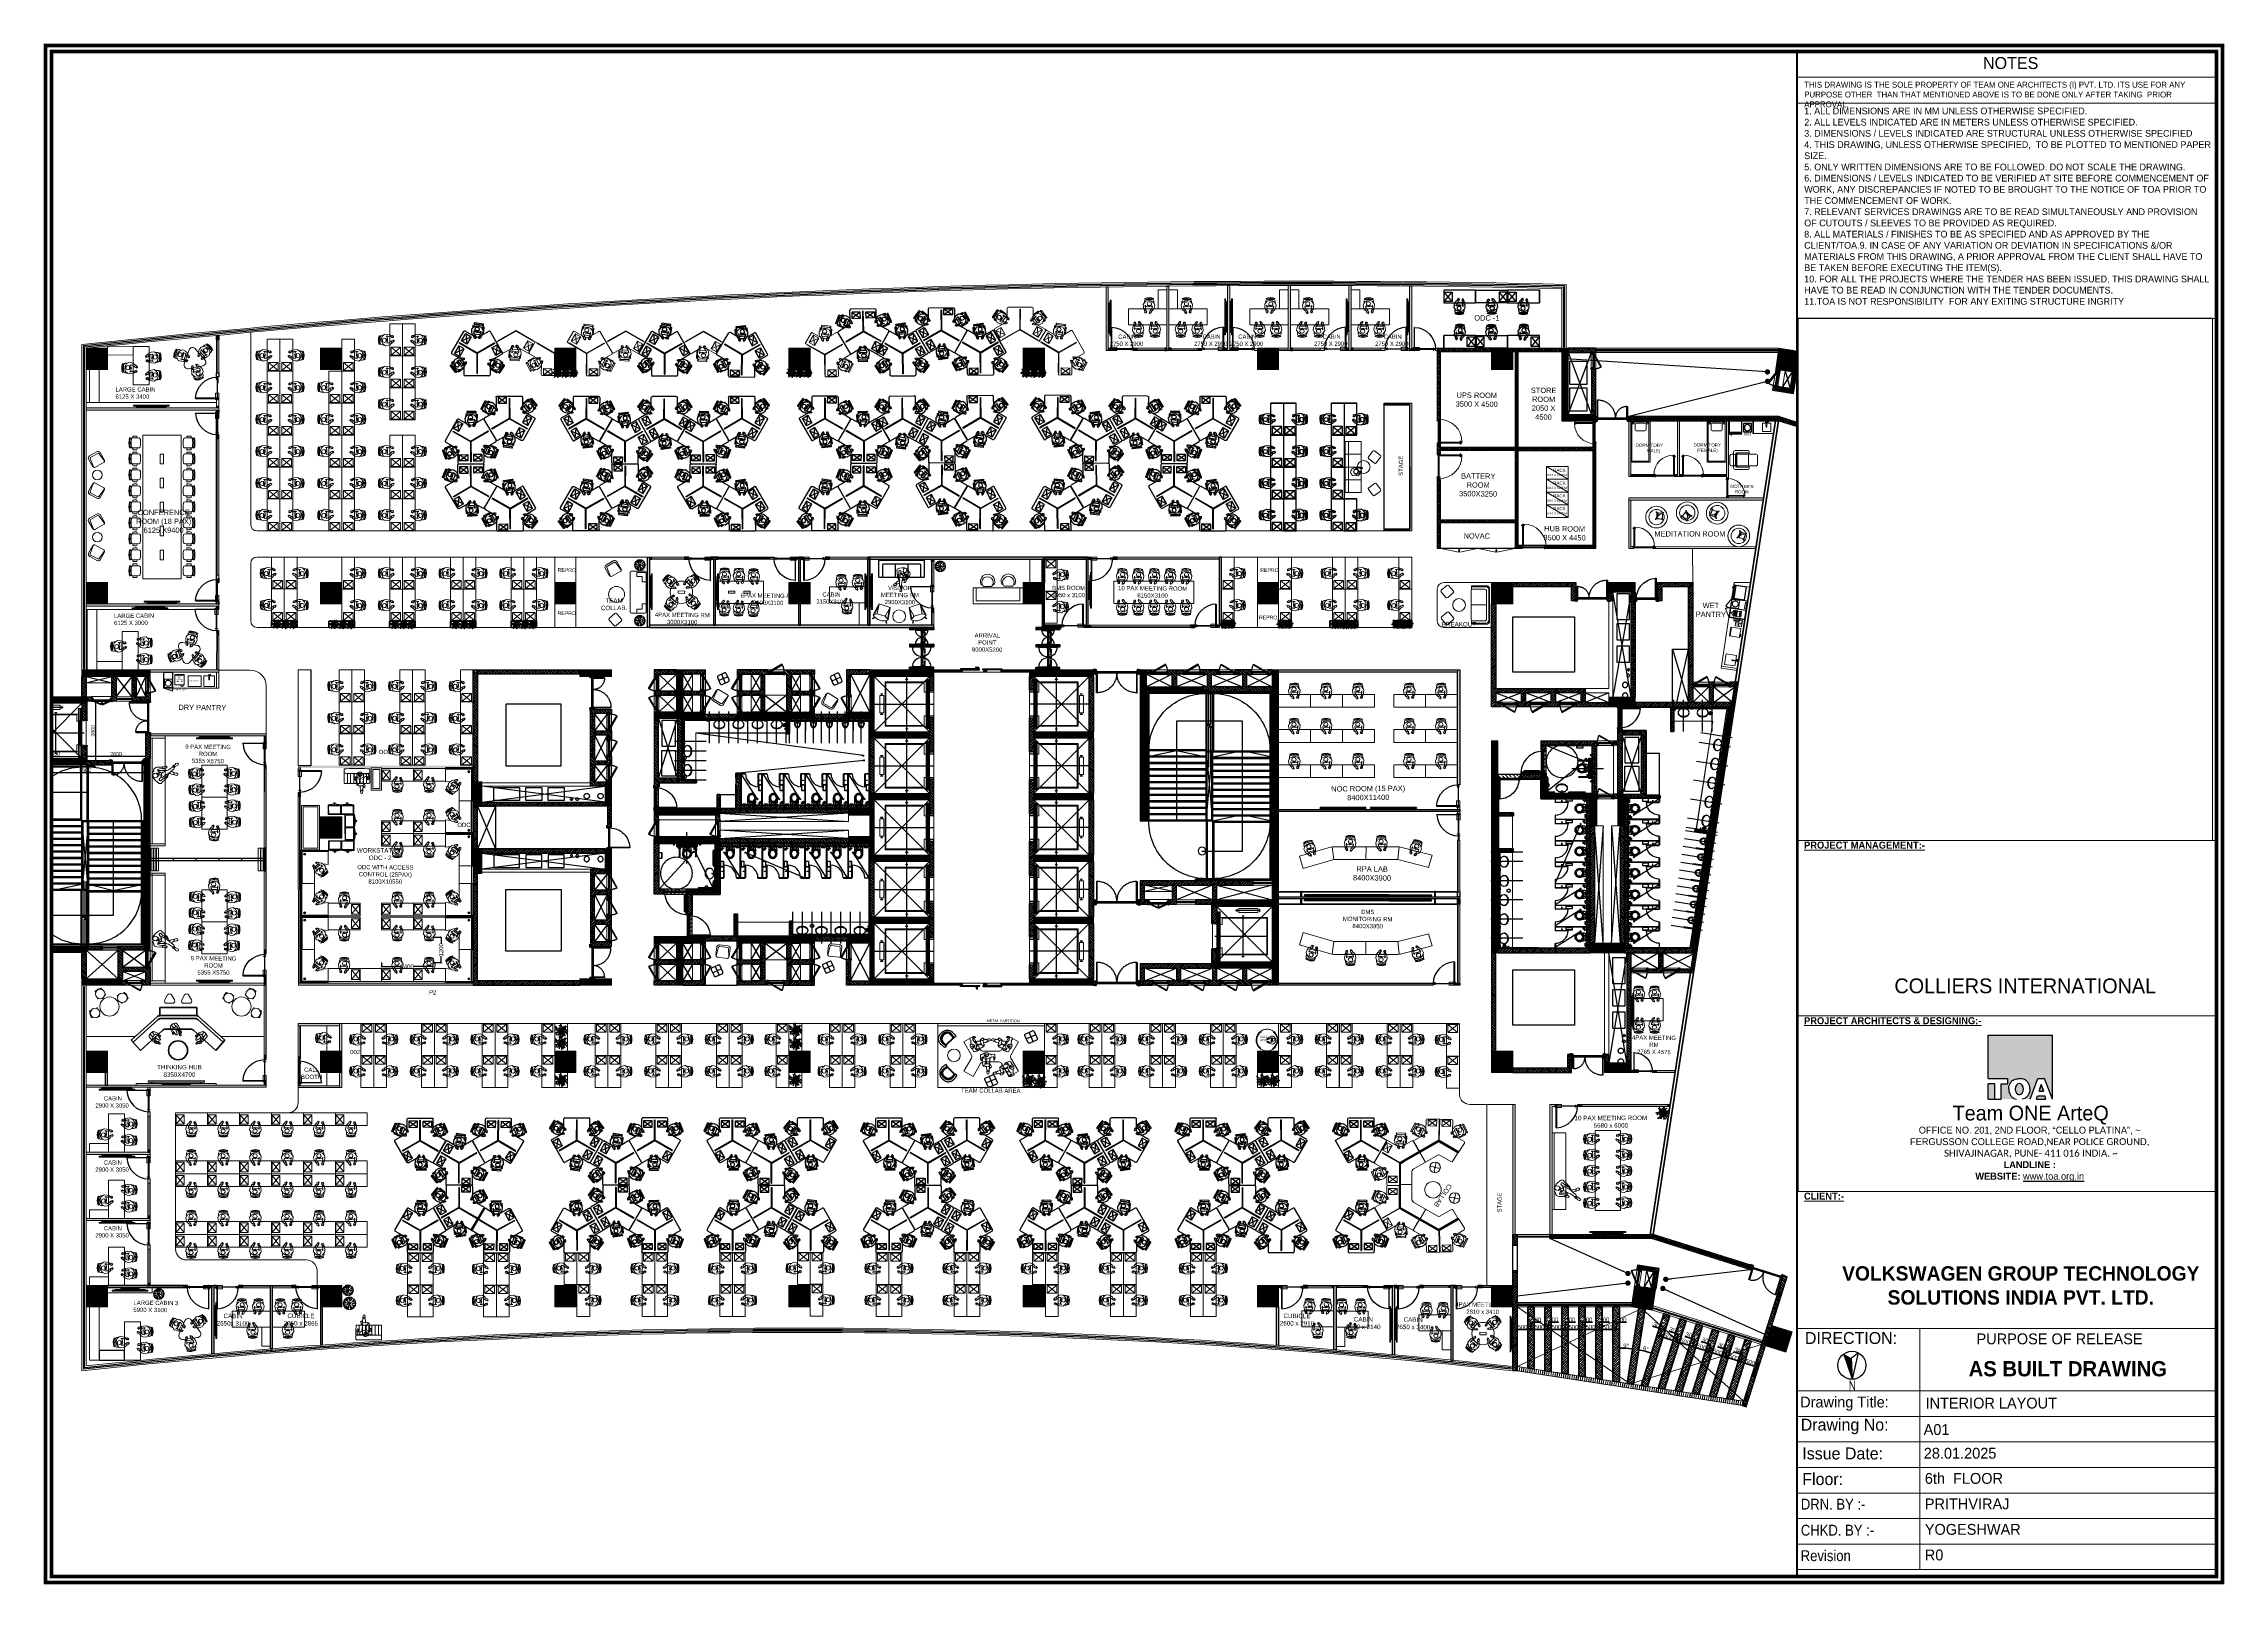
# Paper-space layout 'INTERIOR LAYOUT' of a CAD drawing. Header units: millimetres. Extents: x 5566 to 5586.5, y -482.7 to -468.2.
# The model-space entities are those that its viewports show. They can reach past a viewport. Long polylines and large blocks are cut down to what shows.
import ezdxf
from ezdxf.enums import TextEntityAlignment as Align

# ---------------------------------------------------------------- set-up
doc = ezdxf.new("R2010")
doc.units = ezdxf.units.MM
doc.set_wipeout_variables(frame=1)
doc.header["$PDMODE"] = 3
for name, pattern in [('( Dashed )', [0.75, 0.5, -0.25]), ('( Hidden )', [0.375, 0.25, -0.125]), ('1', [0]), ('CENTER', [50.8, 31.75, -6.35, 6.35, -6.35]), ('DASHED', [0.75, 0.5, -0.25]), ('DASHED2', [0.375, 0.25, -0.125]), ('HIDDEN', [0.375, 0.25, -0.125]), ('HIDDEN2', [0.1875, 0.125, -0.0625])]:
    doc.linetypes.add(name, pattern=pattern)
for name, color, linetype, lineweight in [('0- WALL', 7, 'Continuous', 30), ('A- Loose furniture', 11, 'Continuous', 5), ('A-ANNO-INTERIOR', 250, 'Continuous', 15), ('A-ANNO-TEXT', 2, 'Continuous', 9), ('A-DOOR-FULL', 40, 'Continuous', 18), ('A-EQUIPMENT', 252, 'Continuous', 15), ('A-FURN-HUMAN', 252, 'Continuous', 9), ('A-FURN-LOOSE', 24, 'Continuous', 18), ('A-FURN-MODULAR', 6, 'Continuous', 18), ('A-FURN-MODULAR-', 6, 'Continuous', 9), ('A-FURN-MODULAR-CHAIR', 5, 'Continuous', 5), ('A-FURN-MODULAR-PEDESTAL', 253, 'Continuous', 5), ('A-FURN-MODULAR-TABLETOP', 250, 'Continuous', 13), ('A-FURN-TABLE-GROMMET', 7, 'Continuous', 9), ('A-GLASS PARTITION', 5, 'Continuous', 18), ('A-GYPSUM PARTITION', 250, 'Continuous', 35), ('A-INDOOR PLANTS', 84, 'Continuous', 5), ('A-PLAN-COLUMN', 3, 'Continuous', 0), ('A-PLAN-RCC-HATCH', 8, 'Continuous', 13), ('A-PLAN-THIN', 251, 'Continuous', 15), ('A-PLYWOOD-PARTITION', 250, 'Continuous', 25), ('AI-FURN', 7, 'Continuous', 20), ('AR_01_PARTITION FULL HT', 2, 'Continuous', 25), ('AR_01_WALL', 134, 'Continuous', 20), ('AR_DOOR', 42, 'Continuous', 0), ('AR_FURNITURE_LOOSE', 20, 'Continuous', 18), ('AR_FURNITURE_MODULAR', 20, 'Continuous', 18), ('EQUIP', 4, 'Continuous', 20), ('FURNITURE', 30, 'Continuous', 5), ('FURNIURE', 33, 'Continuous', 35), ('G-ANNO-TTLB', 250, 'Continuous', 9), ('GLASS', 170, 'Continuous', 20), ('I_FURN', 20, 'Continuous', 13), ('IN-FURN-LOOSE FURN', 143, 'Continuous', 9), ('IN-PRTN-FULL', 30, 'Continuous', 20), ('IN-PRTN-HATCH', 8, 'Continuous', 5), ('IN-WALL', 134, 'Continuous', 25), ('partition', 6, 'Continuous', 15), ('Revisions', 250, 'Continuous', 13), ('SLAB', 3, 'Continuous', 35), ('Sliding Door', 5, '1', 25), ('SW-PARTITION GYPSUM', 30, 'Continuous', 18), ('TOA- AV', 7, 'Continuous', 9), ('TOA-FURN-LOUNGE', 143, 'Continuous', 9), ('TOA_DOOR', 7, 'Continuous', 25), ('WALL', 6, 'Continuous', 40), ('细线', 8, 'Continuous', 5)]:
    doc.layers.add(name, color=color, linetype=linetype, lineweight=lineweight)
for name, color, linetype in [('A-PLAN -GLASS FRAME', 4, 'Continuous'), ('A-PLAN-CL', 8, 'CENTER'), ('A-PLAN-DOOR', 7, 'Continuous'), ('A-PLAN-GRANITE', 5, 'Continuous'), ('A-PLAN-HATCH2', 8, 'Continuous'), ('A-PLAN-HIDDEN', 1, 'HIDDEN'), ('A-PLAN-PLASTER', 67, 'Continuous'), ('A-PLAN-RAILING', 2, 'Continuous'), ('A-PLAN-SANITARY FIXTURES', 35, 'Continuous'), ('A-PLAN-SLOPE', 250, 'Continuous'), ('A-PLAN-STAIRS', 1, 'Continuous'), ('A-PLAN-TEXT', 4, 'Continuous'), ('A-PLAN-THIN -1', 250, 'HIDDEN'), ('A-PLAN-TILE', 32, 'Continuous'), ('A-PLAN-WALL', 6, 'Continuous'), ('A-PLAN-WALL HATCH', 8, 'Continuous'), ('BD SHEET-A2$0$A-BORDER', 253, 'Continuous'), ('BD SHEET-A2$0$A-TXT-ROM-100', 253, 'Continuous'), ('CEILING', 7, 'Continuous'), ('CH - MAN', 8, 'Continuous'), ('DIMENSIONS', 1, 'Continuous'), ('DOOR', 5, 'Continuous'), ('ELECTRICAL EQUIPMENTS', 7, 'Continuous'), ('FR-Furniture', 40, 'Continuous'), ('I-FUR', 7, 'Continuous'), ('I-FURN', 7, 'Continuous'), ('PARTITION GYPSUM', 250, 'Continuous'), ('PDF_6', 7, 'Continuous'), ('PDF_AR_01_PARTITION FULL HT', 7, 'Continuous'), ('PDF_BORDTEXT', 7, 'Continuous'), ('PDF_Centre', 7, 'Continuous'), ('PDF_DIMS', 7, 'Continuous'), ('PDF_FLs Combi Centre (N-W)', 7, 'Continuous'), ('PDF_FLs Left Unit (N)', 7, 'Continuous'), ('PDF_FLs Right (W)', 7, 'Continuous'), ('PDF_NEW', 7, 'Continuous'), ('TEXT', 250, 'Continuous'), ('underlay tile layer', 7, 'Continuous')]:
    doc.layers.add(name, color=color, linetype=linetype)
doc.layers.add('ACO CEIL', color=5, linetype='Continuous', lineweight=18, true_color=0x121ded)
doc.layers.add('DLX_CONT', color=252, linetype='Continuous', true_color=0x969696)
doc.styles.add('ARIAL', font='arial.ttf')
doc.styles.add('BD SHEET-A2$0$kaustubh02', font='isocpeur.ttf')
doc.styles.add('CENTURY GOTHIC', font='GOTHIC.TTF')
doc.styles.add('DESIGNOUS', font='calibri.ttf')
doc.styles.add('Fineprint', font='GOTHIC.TTF')
doc.styles.add('ST', font='stylu.ttf')
doc.styles.get("Standard").update_dxf_attribs({"font": 'arial.ttf'})
doc.styles.add('TEXT @ 150', font='arial.ttf', dxfattribs={"height": 225})
doc.styles.add('TITLE', font='GOTHIC.TTF', dxfattribs={"height": 4})
doc.styles.add('VERDANA', font='verdana.ttf')
doc.dimstyles.new('DIM @ 150', dxfattribs={"dimtxt": 225, "dimasz": 100, "dimexe": 1, "dimexo": 0, "dimgap": 0.5, "dimtad": 0, "dimdec": 0, "dimzin": 0, "dimdsep": 46, "dimtxsty": 'TEXT @ 150', "dimblk": 'ARCHTICK', "dimcen": -2, "dimclrd": 8, "dimclre": 8, "dimclrt": 256, "dimadec": 0, "dimazin": 0, "dimtfac": 1, "dimtdec": 0, "dimtofl": 0, "dimtmove": 0, "dimatfit": 3, "dimldrblk": 'OPEN90', "dimfxl": 1, "dimtolj": 1, "dimtzin": 0, "dimlwd": -1, "dimlwe": -1, "dimarcsym": 0})
doc.dimstyles.new('DIM40', dxfattribs={"dimtxt": 80, "dimasz": 20, "dimexe": 30, "dimexo": 25, "dimgap": 20, "dimtad": 1, "dimdec": 0, "dimzin": 0, "dimdsep": 46, "dimtxsty": 'Standard', "dimblk1": 'DOT', "dimblk2": 'DOT', "dimsah": 1, "dimcen": 0.09, "dimclrd": 1, "dimclre": 1, "dimclrt": 2, "dimadec": 0, "dimazin": 0, "dimtfac": 1, "dimtdec": 0, "dimtofl": 0, "dimtmove": 0, "dimatfit": 0, "dimldrblk": 'DOT', "dimfxl": 1, "dimtolj": 1, "dimtzin": 0, "dimarcsym": 0})
doc.dimstyles.new('RSP 250', dxfattribs={"dimtxt": 225, "dimasz": 50, "dimexe": 0, "dimexo": 0, "dimgap": 25, "dimtad": 1, "dimdsep": 46, "dimtxsty": 'Standard', "dimblk": 'DOT', "dimcen": 2.5, "dimclrd": 256, "dimclre": 256, "dimclrt": 4, "dimadec": 0, "dimazin": 0, "dimtfac": 1, "dimtmove": 0, "dimatfit": 3, "dimfxl": 1, "dimarcsym": 0})
doc.dimstyles.new('RSP 300', dxfattribs={"dimtxt": 400, "dimasz": 50, "dimexe": 0, "dimexo": 0, "dimgap": 25, "dimtad": 1, "dimdsep": 46, "dimtxsty": 'Standard', "dimblk": 'DOT', "dimcen": 2.5, "dimclrd": 1, "dimclre": 1, "dimclrt": 4, "dimadec": 0, "dimazin": 0, "dimtfac": 1, "dimtmove": 0, "dimatfit": 3, "dimfxl": 1, "dimarcsym": 0})
pattern_1 = [(315, (-36425.78, 307491.06), (-67.35192, -67.35192), []), (315, (-36380.88, 307491.06), (-67.35192, -67.35192), [])]
pattern_2 = [(315, (-36049.69, -291334.46), (67.35192, 67.35192), []), (315, (-36049.69, -291379.36), (67.35192, 67.35192), [])]
pattern_3 = [(315, (-169211.8, -300167.52), (67.35192, 67.35192), []), (315, (-169211.8, -300212.42), (67.35192, 67.35192), [])]
pattern_4 = [(225, (-169211.8, -300167.52), (22.4506403, -22.4506403), [])]
pattern_5 = [(315, (-169211.8, -300357.52), (67.35192, 67.35192), []), (315, (-169211.8, -300402.42), (67.35192, 67.35192), [])]
pattern_6 = [(315, (30988.2, -300357.52), (67.35192, 67.35192), []), (315, (30988.2, -300402.42), (67.35192, 67.35192), [])]
pattern_7 = [(225, (30988.2, -300357.52), (22.4506403, -22.4506403), [])]
pattern_8 = [(45, (-42266.07, -300862.51), (-67.35192, 67.35192), []), (45, (-42221.17, -300862.51), (-67.35192, 67.35192), [])]
pattern_9 = [(315, (-209850, -299000), (67.35192, 67.35192), []), (315, (-209850, -299044.9), (67.35192, 67.35192), [])]
pattern_10 = [(315, (-209450, -299000), (22.4506403, 22.4506403), [])]
pattern_11 = [(315, (-9550, -299000), (67.35192, 67.35192), []), (315, (-9550, -299044.9), (67.35192, 67.35192), [])]
pattern_12 = [(315, (-9550, -299000), (22.4506403, 22.4506403), [])]
pattern_13 = [(225, (209850, -299000), (-67.35192, 67.35192), []), (225, (209850, -299044.9), (-67.35192, 67.35192), [])]
pattern_14 = [(315, (10712.74, -302687.64), (67.35192, 67.35192), []), (315, (10712.74, -302732.54), (67.35192, 67.35192), [])]
pattern_15 = [(315, (-109844.92, -24414.985), (67.35192, 67.35192), []), (315, (-109844.92, -24459.89), (67.35192, 67.35192), [])]
pattern_16 = [(45, (18576.22, -299218.003), (22.4506403, -22.4506403), [])]
pattern_17 = [(45, (-219423.78, 302582), (67.35192, -67.35192), []), (45, (-219423.78, 302626.9), (67.35192, -67.35192), [])]
pattern_18 = [(45, (-219423.78, 298782), (67.35192, -67.35192), []), (45, (-219423.78, 298826.9), (67.35192, -67.35192), [])]
pattern_19 = [(225, (218576.22, -299218), (-67.35192, 67.35192), []), (225, (218576.22, -299262.9), (-67.35192, 67.35192), [])]
pattern_20 = [(45, (218576.22, -299218.003), (22.4506403, -22.4506403), [])]
pattern_21 = [(135, (-199887.5, -305320), (-67.35192, -67.35192), []), (135, (-199887.5, -305275.1), (-67.35192, -67.35192), [])]
pattern_22 = [(315, (-239219.94, -379012.27), (67.35192, 67.35192), []), (315, (-239219.94, -379057.17), (67.35192, 67.35192), [])]
pattern_23 = [(45, (-240711.29, -277412.22), (42.09495, 154.348152), [198.4375, -39.6875, 0, -39.6875])]

# ---------------------------------------------------------------- blocks, each defined once
blk = doc.blocks.new('A$C0D183257')
at = {"true_color": 0xe67817}
h = blk.add_hatch(color=30, dxfattribs=at)
edge = h.paths.add_edge_path()
edge.add_line((23.5, 23.4), (0, 23.4))
edge.add_line((0, 23.4), (0, 7.48))
edge.add_line((0, 7.48), (7.14, 7.48))
edge.add_line((7.14, 7.48), (7.14, 5.53))
edge.add_line((7.14, 5.53), (4.71, 5.53))
edge.add_line((4.71, 5.53), (4.71, 0))
edge.add_line((4.71, 0), (10.31, 0))
edge.add_spline(control_points=[(10.31, 0), (9.62, 0.12), (9.08, 0.38), (8.51, 0.86), (8.26, 1.18), (7.71, 2.12), (7.53, 2.79), (7.49, 3.54), (7.49, 3.62), (7.49, 3.7)], knot_values=[7.853991, 7.853991, 7.853991, 7.853991, 8.192998, 8.192998, 8.539221, 8.539221, 9.147575, 9.147575, 9.216959, 9.216959, 9.216959, 9.216959], degree=3, periodic=0)
edge.add_spline(control_points=[(7.49, 3.7), (7.49, 3.77), (7.49, 3.85), (7.53, 4.6), (7.71, 5.28), (8.26, 6.22), (8.51, 6.54), (9.09, 7.02), (9.64, 7.29), (10.74, 7.46), (11.05, 7.48), (11.31, 7.48)], knot_values=[7.853991, 7.853991, 7.853991, 7.853991, 7.923375, 7.923375, 8.531729, 8.531729, 8.877952, 8.877952, 9.224175, 9.224175, 9.406895, 9.406895, 9.406895, 9.406895], degree=3, periodic=0)
edge.add_spline(control_points=[(11.31, 7.48), (11.33, 7.48), (11.34, 7.48), (11.36, 7.48)], knot_values=[9.406895, 9.406895, 9.406895, 9.406895, 9.419059, 9.419059, 9.419059, 9.419059], degree=3, periodic=0)
edge.add_spline(control_points=[(11.36, 7.48), (11.38, 7.48), (11.4, 7.48), (11.41, 7.48)], knot_values=[9.406895, 9.406895, 9.406895, 9.406895, 9.419059, 9.419059, 9.419059, 9.419059], degree=3, periodic=0)
edge.add_spline(control_points=[(11.41, 7.48), (11.68, 7.48), (11.99, 7.46), (13.09, 7.29), (13.64, 7.02), (14.21, 6.54), (14.47, 6.22), (15.01, 5.28), (15.19, 4.6), (15.23, 3.85), (15.23, 3.77), (15.23, 3.7)], knot_values=[7.853991, 7.853991, 7.853991, 7.853991, 8.03671, 8.03671, 8.382934, 8.382934, 8.729157, 8.729157, 9.337511, 9.337511, 9.406895, 9.406895, 9.406895, 9.406895], degree=3, periodic=0)
edge.add_spline(control_points=[(15.23, 3.7), (15.23, 3.62), (15.23, 3.54), (15.19, 2.79), (15.01, 2.12), (14.47, 1.18), (14.21, 0.86), (13.64, 0.38), (13.11, 0.12), (12.41, 0)], knot_values=[7.853991, 7.853991, 7.853991, 7.853991, 7.923375, 7.923375, 8.531729, 8.531729, 8.877952, 8.877952, 9.216959, 9.216959, 9.216959, 9.216959], degree=3, periodic=0)
edge.add_line((12.41, 0), (15.3, 0))
edge.add_line((15.3, 0), (18.17, 7.48))
edge.add_line((18.17, 7.48), (20.6, 7.48))
edge.add_line((20.6, 7.48), (23.46, 0))
edge.add_line((23.46, 0), (23.5, 0))
edge.add_line((23.5, 0), (23.5, 23.4))
h.paths.add_polyline_path([(2.43, 5.53), (0, 5.53), (0, 0), (2.43, 0)], flags=16)
edge = h.paths.add_edge_path(flags=17)
edge.add_ellipse((11.36, 3.66), major_axis=(0, 2.07), ratio=0.724592, start_angle=0, end_angle=360, ccw=False)
h.paths.add_polyline_path([(19.38, 5.3), (18.6, 2.85), (20.17, 2.85)], flags=17)
h.paths.add_polyline_path([(20.7, 1.18), (18.06, 1.18), (17.68, 0), (21.08, 0)], flags=17)
at = {"color": 30, "true_color": 0xe67817}
for p, q in [((0, 7.48), (0, 23.4)), ((23.5, 0), (23.5, 23.4)), ((0, 7.48), (7.14, 7.48)), ((0, 0), (0, 5.53)), ((0, 0), (4.71, 0)), ((11.31, 7.48), (11.41, 7.48)), ((15.3, 0), (18.17, 7.48)), ((17.68, 0), (18.06, 1.18)), ((17.68, 0), (21.08, 0)), ((18.17, 7.48), (20.6, 7.48)), ((19.38, 5.3), (18.6, 2.85)), ((18.6, 2.85), (19.38, 5.3)), ((19.38, 5.3), (20.17, 2.85)), ((20.17, 2.85), (19.38, 5.3)), ((23.46, 0), (20.6, 7.48)), ((21.08, 0), (20.7, 1.18)), ((23.46, 0), (23.5, 0))]:
    blk.add_line(p, q, dxfattribs=at)
for points in [[(0, 23.4), (23.5, 23.4)], [(2.43, 0), (2.43, 5.53), (0, 5.53)], [(2.43, 0), (4.71, 0)], [(4.71, 0), (4.71, 5.53), (7.14, 5.53)], [(7.14, 5.53), (7.14, 7.48)], [(18.06, 1.18), (20.7, 1.18)], [(18.6, 2.85), (20.17, 2.85)]]:
    blk.add_lwpolyline(points, dxfattribs=at)
at = {"color": 30, "true_color": 0xe67817, "extrusion": (0, 0, -1)}
blk.add_ellipse((11.36, 3.66), major_axis=(0, 2.07), ratio=0.724592, start_param=-1.570796, end_param=4.712389, dxfattribs=at)
at = {"color": 30, "true_color": 0xe67817}
for points, knots in [([(7.49, 3.7), (7.49, 3.77), (7.49, 3.85), (7.53, 4.6), (7.71, 5.28), (8.26, 6.22), (8.51, 6.54), (9.09, 7.02), (9.64, 7.29), (10.76, 7.46), (11.09, 7.48), (11.36, 7.48)], [7.853991, 7.853991, 7.853991, 7.853991, 7.923375, 7.923375, 8.531729, 8.531729, 8.877952, 8.877952, 9.224175, 9.224175, 9.419059, 9.419059, 9.419059, 9.419059]), ([(7.49, 3.7), (7.49, 3.62), (7.49, 3.54), (7.53, 2.79), (7.71, 2.12), (8.26, 1.18), (8.51, 0.86), (9.08, 0.38), (9.62, 0.12), (10.31, 0)], [7.853991, 7.853991, 7.853991, 7.853991, 7.923375, 7.923375, 8.531729, 8.531729, 8.877952, 8.877952, 9.216959, 9.216959, 9.216959, 9.216959]), ([(15.23, 3.7), (15.23, 3.77), (15.23, 3.85), (15.19, 4.6), (15.01, 5.28), (14.47, 6.22), (14.21, 6.54), (13.64, 7.02), (13.09, 7.29), (11.96, 7.46), (11.64, 7.48), (11.36, 7.48)], [7.853991, 7.853991, 7.853991, 7.853991, 7.923375, 7.923375, 8.531729, 8.531729, 8.877952, 8.877952, 9.224175, 9.224175, 9.419059, 9.419059, 9.419059, 9.419059]), ([(15.23, 3.7), (15.23, 3.62), (15.23, 3.54), (15.19, 2.79), (15.01, 2.12), (14.47, 1.18), (14.21, 0.86), (13.64, 0.38), (13.11, 0.12), (12.41, 0)], [7.853991, 7.853991, 7.853991, 7.853991, 7.923375, 7.923375, 8.531729, 8.531729, 8.877952, 8.877952, 9.216959, 9.216959, 9.216959, 9.216959])]:
    blk.add_open_spline(points, degree=3, knots=knots, dxfattribs=at)
blk = doc.blocks.new('txhvb')
at = {"layer": 'A-FURN-HUMAN', "color": 8, "lineweight": 5}
for p, q in [((549360, -3973, 0), (549426, -3868, 0)), ((549377, -4109, 0), (549360, -3973, 0)), ((549405, -4171, 0), (549377, -4109, 0)), ((549426, -3868, 0), (549538, -3797, 0)), ((549533, -4063, 0), (549473, -4034, 0)), ((549473, -4034, 0), (549486, -4126, 0)), ((549520, -4171, 0), (549486, -4126, 0)), ((549652, -4076, 0), (549533, -4063, 0)), ((549538, -3797, 0), (549670, -3779, 0)), ((549770, -4059, 0), (549652, -4076, 0)), ((549670, -3779, 0), (549787, -3812, 0)), ((549780, -4171, 0), (549787, -4126, 0)), ((549787, -3812, 0), (549877, -3917, 0)), ((549803, -4086, 0), (549787, -4126, 0)), ((549804, -4001, 0), (549803, -4086, 0)), ((549864, -4171, 0), (549883, -4091, 0)), ((549877, -3917, 0), (549897, -3968, 0)), ((549897, -3968, 0), (549883, -4091, 0)), ((549480, -4265, 0), (549413, -4188, 0)), ((549520, -4171, 0), (549557, -4219, 0)), ((549795, -4205, 0), (549783, -4204, 0)), ((549791, -4238, 0), (549795, -4205, 0))]:
    blk.add_line(p, q, dxfattribs=at)
at = {"layer": 'A-FURN-HUMAN', "color": 8, "linetype": '( Hidden )', "lineweight": 5, "ltscale": 2}
for p, q in [((549413, -4188, 0), (549405, -4171, 0)), ((549508, -4251, 0), (549480, -4265, 0)), ((549512, -4310, 0), (549508, -4251, 0)), ((549536, -4350, 0), (549512, -4310, 0)), ((549588, -4384, 0), (549536, -4350, 0)), ((549557, -4219, 0), (549546, -4232, 0)), ((549546, -4232, 0), (549594, -4275, 0)), ((549612, -4346, 0), (549587, -4314, 0)), ((549587, -4314, 0), (549592, -4339, 0)), ((549616, -4380, 0), (549588, -4384, 0)), ((549592, -4339, 0), (549616, -4380, 0)), ((549594, -4275, 0), (549625, -4342, 0)), ((549625, -4342, 0), (549612, -4346, 0)), ((549734, -4305, 0), (549753, -4264, 0)), ((549745, -4310, 0), (549734, -4305, 0)), ((549766, -4285, 0), (549745, -4310, 0)), ((549745, -4336, 0), (549770, -4306, 0)), ((549754, -4350, 0), (549745, -4336, 0)), ((549753, -4264, 0), (549791, -4238, 0)), ((549805, -4352, 0), (549754, -4350, 0)), ((549770, -4306, 0), (549766, -4285, 0)), ((549783, -4204, 0), (549786, -4175, 0)), ((549836, -4303, 0), (549805, -4352, 0)), ((549856, -4217, 0), (549826, -4272, 0)), ((549826, -4272, 0), (549836, -4303, 0)), ((549861, -4186, 0), (549856, -4217, 0)), ((549864, -4171, 0), (549861, -4186, 0))]:
    blk.add_line(p, q, dxfattribs=at)
at = {"layer": 'A-FURN-HUMAN', "color": 8, "linetype": '( Hidden )', "lineweight": 5, "ltscale": 3}
for p, q in [((549780, -4174, 0), (549780, -4170, 0)), ((549786, -4175, 0), (549780, -4174, 0))]:
    blk.add_line(p, q, dxfattribs=at)
at = {"layer": 'A-FURN-HUMAN', "color": 8, "lineweight": 5, "elevation": 0}
for points in [[(549696, -3982), (549668, -3997), (549621, -4003), (549583, -3998), (549544, -4008), (549520, -3981), (549514, -3927), (549541, -3855), (549586, -3831), (549636, -3831), (549679, -3853), (549710, -3911), (549696, -4004), (549641, -4030), (549629, -4056), (549619, -4055), (549609, -4028), (549555, -4009)], [(549770, -4059), (549804, -4001)], [(549785, -4177), (549859, -4186)], [(549795, -4205), (549858, -4218)]]:
    blk.add_lwpolyline(points, dxfattribs=at)
at = {"layer": 'A-FURN-MODULAR-CHAIR', "color": 8, "lineweight": 15}
for p, q in [((549400, -3910, 0), (549400, -3801, 0)), ((549474, -3727, 0), (549770, -3727, 0)), ((549844, -3801, 0), (549844, -3878, 0))]:
    blk.add_line(p, q, dxfattribs=at)
at = {"layer": 'A-FURN-MODULAR-CHAIR', "color": 8, "lineweight": 15, "elevation": 0}
for points in [[(549415, -3681), (549424, -3704)], [(549597, -3664), (549597, -3727)], [(549647, -3664), (549647, -3727)], [(549829, -3679), (549820, -3702)]]:
    blk.add_lwpolyline(points, dxfattribs=at)
blk.add_lwpolyline([(549780, -4170, -0.034638), (549770, -4171), (549520, -4171)], format="xyb", dxfattribs=at)
at = {"layer": 'A-FURN-MODULAR-CHAIR', "color": 8, "lineweight": 15}
for centre, radius, start, end in [((549474, -3801, 0), 74, 90.00011, 180.00011), ((549625, -4197, 0), 557, 68.45805, 112.09943), ((549625, -4197, 0), 532, 68.48386, 112.09943), ((549770, -3801, 0), 74, 0.00011, 90.00011)]:
    blk.add_arc(centre, radius, start, end, dxfattribs=at)
at = {"layer": 'A-FURN-MODULAR-PEDESTAL', "color": 20, "linetype": 'HIDDEN', "lineweight": 5, "ltscale": 5}
for p, q in [((549284, -4234), (548909, -4684)), ((548909, -4234), (549284, -4684))]:
    blk.add_line(p, q, dxfattribs=at)
for points in [[(548884, -4171), (550384, -4171), (550384, -4771), (548884, -4771)], [(549284, -4234), (548909, -4234), (548909, -4684), (549284, -4684)]]:
    blk.add_lwpolyline(points, close=True, dxfattribs=at)
blk = doc.blocks.new('floor sitting')
for p, q in [((-16.4, 9), (-16.8, 9.1)), ((-15.4, 9), (-16.4, 9)), ((-16, 8.2), (-16.1, 7.5)), ((-16, 8.7), (-15.8, 9.2)), ((-15.4, 9), (-16, 8.2)), ((-14.9, 8.3), (-16, 8.7)), ((-15.1, 9.2), (-15.7, 9.4)), ((-15.4, 9), (-15.7, 8.1)), ((-15.7, 8.1), (-15.5, 8)), ((-15.3, 9), (-15.3, 8.7)), ((-15.3, 8.3), (-15.3, 9)), ((-15.1, 8.7), (-15.3, 8.3)), ((-15.3, 8.7), (-14.9, 8.3)), ((-13.2, 12.9), (-12.8, 12.9)), ((-13, 8.4), (-12.9, 8.7)), ((-12.9, 13.7), (-12.4, 13.6)), ((-11.8, 21.1), (-12.5, 21.3)), ((-12.5, 14.8), (-11.9, 14.6)), ((-12.3, 8.2), (-12, 8.8)), ((-11.6, 21.8), (-12.2, 21.9)), ((-12.2, 15.6), (-11.6, 15.3)), ((-12, 20.8), (-12.1, 20.6)), ((-11, 20.6), (-12, 20.8)), ((-11, 20.6), (-11.8, 21.1)), ((-11.7, 20.1), (-11.4, 21.1)), ((-11.4, 20.4), (-11.7, 20.1)), ((-11.7, 20.4), (-11, 20.4)), ((-11.3, 20.2), (-11.7, 20.4)), ((-11.3, 20.7), (-11.6, 21.8)), ((-11.6, 17), (-11.5, 16.5)), ((-11.4, 21.1), (-10.8, 21)), ((-11, 20.4), (-11.4, 20.4)), ((-11.2, 7.9), (-11.1, 8.4)), ((-11.1, 21.5), (-10.9, 21.9)), ((-11, 20.6), (-11.1, 21.5)), ((-10.9, 20.2), (-10.7, 20.8)), ((-10.3, 7.7), (-10, 8.4)), ((-9.4, 19.6), (-9.5, 19.1)), ((-9.1, 19.4), (-9.5, 19.1)), ((-9.5, 19.1), (-9.4, 18.4)), ((-9.5, 19.1), (-9.5, 18.6)), ((-8.9, 7.4), (-8.4, 7.6)), ((-7.7, 18.7), (-7.9, 18.3)), ((-7.2, 6.4), (-7, 6.8)), ((-6, 17.8), (-6.5, 17.6)), ((-5.8, 5.8), (-5.4, 6.1)), ((-5.4, 6.1), (-5.5, 6.8)), ((-5.5, 5.6), (-5.4, 6.1)), ((-5.4, 6.1), (-5.4, 6.5)), ((-4.6, 17.5), (-4.9, 16.8)), ((-4, 4.9), (-4.2, 4.4)), ((-3.8, 3.6), (-4, 3.3)), ((-3.9, 4.6), (-3.8, 3.6)), ((-3.9, 4.6), (-3.1, 4.1)), ((-3.9, 4.6), (-2.9, 4.4)), ((-3.7, 17.2), (-3.8, 16.8)), ((-3.6, 4.9), (-3.2, 4.7)), ((-3.6, 4.5), (-3.3, 3.4)), ((-3.3, 3.4), (-2.7, 3.2)), ((-2.8, 9.2), (-3.2, 9.4)), ((-3.1, 4.1), (-2.4, 3.9)), ((-2.6, 16.9), (-2.9, 16.3)), ((-2.5, 10), (-2.9, 10.2)), ((-2.9, 4.4), (-2.8, 4.5)), ((-2.1, 11.1), (-2.8, 11.3)), ((-1.8, 11.9), (-2.6, 12)), ((-1.9, 16.8), (-2, 16.4)), ((-1.4, 13.4), (-1.8, 13)), ((0, 16.9), (1.1, 16.5)), ((0.4, 16.5), (0, 16.9)), ((0.2, 16.4), (0.4, 16.9)), ((0.4, 16.9), (0.4, 16.2)), ((0.4, 16.2), (0.4, 16.5)), ((0.5, 16.2), (0.8, 17.1)), ((0.5, 16.2), (1.1, 17)), ((0.5, 16.2), (1.5, 16.2)), ((0.8, 17.1), (0.6, 17.2)), ((0.7, 16.4), (1.7, 16.7)), ((1.1, 16.5), (0.9, 16)), ((1.1, 17), (1.2, 17.7)), ((1.5, 16.2), (1.9, 16)), ((1.7, 16.7), (1.9, 17.4))]:
    blk.add_line(p, q)
for centre, radius, start, end in [((-35.4, 22.7), 24.2, 324.8695, 355.3328), ((-18.5, -17.8), 26.8, 56.3702, 83.832), ((-32.5, 21.4), 21.3, 323.4165, 357.2824), ((-10.2, 18), 8.14, 260.9228, 344.5073), ((3.4, 42.6), 26.3, 236.1394, 264.0629), ((-12.5, 16.7), 10.6, 302.112, 351.2397), ((18.6, 3.2), 22.3, 143.5394, 176.6629)]:
    blk.add_arc(centre, radius, start, end)
blk = doc.blocks.new('Human Figure')
at = {"layer": 'A-FURN-HUMAN', "lineweight": 5}
for p, q in [((4609.1, 5772.4, 0), (4611.7, 5776.6, 0)), ((4609.1, 5772.4, 0), (4611.7, 5776.6, 0)), ((4609.8, 5767, 0), (4609.1, 5772.4, 0)), ((4609.8, 5767, 0), (4609.1, 5772.4, 0)), ((4610.9, 5764.5), (4609.8, 5767, 0)), ((4610.9, 5764.5), (4609.8, 5767, 0)), ((4613.9, 5760.8, 0), (4611.2, 5763.9, 0)), ((4613.9, 5760.8, 0), (4611.2, 5763.9, 0)), ((4611.7, 5776.6, 0), (4616.2, 5779.5)), ((4611.7, 5776.6, 0), (4616.2, 5779.5)), ((4616, 5768.8), (4613.6, 5770, 0)), ((4613.6, 5770, 0), (4614.1, 5766.3, 0)), ((4616, 5768.8), (4613.6, 5770, 0)), ((4613.6, 5770, 0), (4614.1, 5766.3, 0)), ((4615.5, 5764.5), (4614.1, 5766.3, 0)), ((4615.5, 5764.5), (4614.1, 5766.3, 0)), ((4615.5, 5764.5), (4617, 5762.6)), ((4615.5, 5764.5), (4617, 5762.6)), ((4620.8, 5768.3, 0), (4616, 5768.8)), ((4620.8, 5768.3, 0), (4616, 5768.8)), ((4616.2, 5779.5), (4621.5, 5780.2, 0)), ((4616.2, 5779.5), (4621.5, 5780.2, 0)), ((4625.5, 5769, 0), (4620.8, 5768.3, 0)), ((4625.5, 5769, 0), (4620.8, 5768.3, 0)), ((4621.5, 5780.2, 0), (4626.2, 5778.9, 0)), ((4621.5, 5780.2, 0), (4626.2, 5778.9, 0)), ((4625.9, 5764.5), (4626.2, 5766.3, 0)), ((4625.9, 5764.5), (4626.2, 5766.3, 0)), ((4626.5, 5763.2, 0), (4626, 5763.2, 0)), ((4626.5, 5763.2, 0), (4626, 5763.2, 0)), ((4626.2, 5778.9, 0), (4629.8, 5774.7, 0)), ((4626.2, 5778.9, 0), (4629.8, 5774.7, 0)), ((4626.8, 5767.9), (4626.2, 5766.3, 0)), ((4626.8, 5767.9), (4626.2, 5766.3, 0)), ((4626.3, 5761.9, 0), (4626.5, 5763.2, 0)), ((4626.3, 5761.9, 0), (4626.5, 5763.2, 0)), ((4626.9, 5771.3, 0), (4626.8, 5767.9)), ((4626.9, 5771.3, 0), (4626.8, 5767.9)), ((4629.3, 5764.5), (4630, 5767.7, 0)), ((4629.3, 5764.5), (4630, 5767.7, 0)), ((4629.8, 5774.7, 0), (4630.6, 5772.6, 0)), ((4629.8, 5774.7, 0), (4630.6, 5772.6, 0)), ((4630.6, 5772.6, 0), (4630, 5767.7, 0)), ((4630.6, 5772.6, 0), (4630, 5767.7, 0))]:
    blk.add_line(p, q, dxfattribs=at)
at = {"layer": 'A-FURN-HUMAN', "linetype": '( Hidden )', "lineweight": 5, "ltscale": 2}
for p, q in [((4611.2, 5763.9, 0), (4610.9, 5764.5, 0)), ((4611.2, 5763.9, 0), (4610.9, 5764.5, 0)), ((4615, 5761.3, 0), (4613.9, 5760.8, 0)), ((4615, 5761.3, 0), (4613.9, 5760.8, 0)), ((4615.2, 5759, 0), (4615, 5761.3, 0)), ((4615.2, 5759, 0), (4615, 5761.3, 0)), ((4616.1, 5757.4), (4615.2, 5759, 0)), ((4616.1, 5757.4), (4615.2, 5759, 0)), ((4618.2, 5756, 0), (4616.1, 5757.4)), ((4618.2, 5756, 0), (4616.1, 5757.4)), ((4617, 5762.6), (4616.5, 5762.1)), ((4617, 5762.6), (4616.5, 5762.1)), ((4616.5, 5762.1), (4618.4, 5760.4, 0)), ((4616.5, 5762.1), (4618.4, 5760.4, 0)), ((4619.2, 5757.5, 0), (4618.2, 5758.8, 0)), ((4618.2, 5758.8, 0), (4618.4, 5757.8, 0)), ((4619.2, 5757.5, 0), (4618.2, 5758.8, 0)), ((4618.2, 5758.8, 0), (4618.4, 5757.8, 0)), ((4619.3, 5756.2, 0), (4618.2, 5756, 0)), ((4619.3, 5756.2, 0), (4618.2, 5756, 0)), ((4618.4, 5760.4, 0), (4619.7, 5757.7, 0)), ((4618.4, 5760.4, 0), (4619.7, 5757.7, 0)), ((4618.4, 5757.8, 0), (4619.3, 5756.2, 0)), ((4618.4, 5757.8, 0), (4619.3, 5756.2, 0)), ((4619.7, 5757.7, 0), (4619.2, 5757.5, 0)), ((4619.7, 5757.7, 0), (4619.2, 5757.5, 0)), ((4624.1, 5759.2, 0), (4624.8, 5760.8, 0)), ((4624.1, 5759.2, 0), (4624.8, 5760.8, 0)), ((4624.5, 5759, 0), (4624.1, 5759.2, 0)), ((4624.5, 5759, 0), (4624.1, 5759.2, 0)), ((4625.3, 5759.9, 0), (4624.5, 5759, 0)), ((4625.3, 5759.9, 0), (4624.5, 5759, 0)), ((4624.5, 5757.9, 0), (4625.5, 5759.1, 0)), ((4624.5, 5757.9, 0), (4625.5, 5759.1, 0)), ((4624.9, 5757.4, 0), (4624.5, 5757.9, 0)), ((4624.9, 5757.4, 0), (4624.5, 5757.9, 0)), ((4624.8, 5760.8, 0), (4626.3, 5761.9, 0)), ((4624.8, 5760.8, 0), (4626.3, 5761.9, 0)), ((4626.9, 5757.3, 0), (4624.9, 5757.4, 0)), ((4626.9, 5757.3, 0), (4624.9, 5757.4, 0)), ((4625.5, 5759.1, 0), (4625.3, 5759.9, 0)), ((4625.5, 5759.1, 0), (4625.3, 5759.9, 0)), ((4626, 5763.2, 0), (4626.1, 5764.4, 0)), ((4626, 5763.2, 0), (4626.1, 5764.4, 0)), ((4628.1, 5759.2, 0), (4626.9, 5757.3, 0)), ((4628.1, 5759.2, 0), (4626.9, 5757.3, 0)), ((4628.9, 5762.7, 0), (4627.7, 5760.5, 0)), ((4628.9, 5762.7, 0), (4627.7, 5760.5, 0)), ((4627.7, 5760.5, 0), (4628.1, 5759.2, 0)), ((4627.7, 5760.5, 0), (4628.1, 5759.2, 0)), ((4629.1, 5763.9, 0), (4628.9, 5762.7, 0)), ((4629.1, 5763.9, 0), (4628.9, 5762.7, 0)), ((4629.3, 5764.5, 0), (4629.1, 5763.9, 0)), ((4629.3, 5764.5, 0), (4629.1, 5763.9, 0))]:
    blk.add_line(p, q, dxfattribs=at)
at = {"layer": 'A-FURN-HUMAN', "linetype": '( Hidden )', "lineweight": 5, "ltscale": 3}
for p, q in [((4625.9, 5764.4, 0), (4625.9, 5764.6, 0)), ((4625.9, 5764.4, 0), (4625.9, 5764.6, 0)), ((4626.1, 5764.4, 0), (4625.9, 5764.4, 0)), ((4626.1, 5764.4, 0), (4625.9, 5764.4, 0))]:
    blk.add_line(p, q, dxfattribs=at)
at = {"layer": 'A-FURN-HUMAN', "lineweight": 5, "elevation": 0}
for points in [[(4622.5, 5772.1), (4621.4, 5771.5), (4619.5, 5771.2), (4618, 5771.4), (4616.4, 5771), (4615.5, 5772.1), (4615.2, 5774.3), (4616.3, 5777.2), (4618.1, 5778.1), (4620.1, 5778.1), (4621.8, 5777.3), (4623.1, 5774.9), (4622.5, 5771.2), (4620.3, 5770.2), (4619.9, 5769.1), (4619.4, 5769.2), (4619, 5770.2), (4616.9, 5771)], [(4622.5, 5772.1), (4621.4, 5771.5), (4619.5, 5771.2), (4618, 5771.4), (4616.4, 5771), (4615.5, 5772.1), (4615.2, 5774.3), (4616.3, 5777.2), (4618.1, 5778.1), (4620.1, 5778.1), (4621.8, 5777.3), (4623.1, 5774.9), (4622.5, 5771.2), (4620.3, 5770.2), (4619.9, 5769.1), (4619.4, 5769.2), (4619, 5770.2), (4616.9, 5771)], [(4625.5, 5769), (4626.9, 5771.3)], [(4625.5, 5769), (4626.9, 5771.3)], [(4626.1, 5764.3), (4629, 5763.9)], [(4626.1, 5764.3), (4629, 5763.9)], [(4626.5, 5763.2), (4629, 5762.6)], [(4626.5, 5763.2), (4629, 5762.6)]]:
    blk.add_lwpolyline(points, dxfattribs=at)
at = {"layer": 'A-FURN-MODULAR-CHAIR', "color": 18, "lineweight": 15, "true_color": 0x000000}
for p, q in [((4613.6, 5782.3, 0), (4625.5, 5782.3, 0)), ((4610.7, 5775, 0), (4610.7, 5779.3, 0)), ((4628.4, 5779.3, 0), (4628.4, 5776.2, 0))]:
    blk.add_line(p, q, dxfattribs=at)
at = {"layer": 'A-FURN-MODULAR-CHAIR', "lineweight": 15}
for p, q in [((4613.6, 5782.3, 0), (4625.5, 5782.3, 0)), ((4610.7, 5775, 0), (4610.7, 5779.3, 0)), ((4628.4, 5779.3, 0), (4628.4, 5776.2, 0))]:
    blk.add_line(p, q, dxfattribs=at)
at = {"layer": 'A-FURN-MODULAR-CHAIR', "color": 18, "lineweight": 15, "true_color": 0x000000, "elevation": 0}
for points in [[(4611.3, 5784.1), (4611.7, 5783.2)], [(4618.6, 5784.8), (4618.6, 5782.3)], [(4620.6, 5784.8), (4620.6, 5782.3)], [(4627.9, 5784.2), (4627.5, 5783.3)]]:
    blk.add_lwpolyline(points, dxfattribs=at)
at = {"layer": 'A-FURN-MODULAR-CHAIR', "lineweight": 15, "elevation": 0}
for points in [[(4611.3, 5784.1), (4611.7, 5783.2)], [(4618.6, 5784.8), (4618.6, 5782.3)], [(4620.6, 5784.8), (4620.6, 5782.3)], [(4627.9, 5784.2), (4627.5, 5783.3)]]:
    blk.add_lwpolyline(points, dxfattribs=at)
at = {"layer": 'A-FURN-MODULAR-CHAIR', "color": 18, "lineweight": 15, "true_color": 0x000000, "elevation": 0}
blk.add_lwpolyline([(4625.9, 5764.6, -0.034638), (4625.5, 5764.5), (4615.5, 5764.5)], format="xyb", dxfattribs=at)
at = {"layer": 'A-FURN-MODULAR-CHAIR', "lineweight": 15, "elevation": 0}
blk.add_lwpolyline([(4625.9, 5764.6, -0.034638), (4625.5, 5764.5), (4615.5, 5764.5)], format="xyb", dxfattribs=at)
at = {"layer": 'A-FURN-MODULAR-CHAIR', "color": 18, "lineweight": 15, "true_color": 0x000000}
for centre, radius, start, end in [((4613.6, 5779.3, 0), 2.96, 90.0001, 180.0001), ((4619.7, 5763.5, 0), 22.3, 68.458, 112.0994), ((4619.7, 5763.5, 0), 21.3, 68.4839, 112.0994), ((4625.5, 5779.3, 0), 2.96, 0.0001, 90.0001)]:
    blk.add_arc(centre, radius, start, end, dxfattribs=at)
at = {"layer": 'A-FURN-MODULAR-CHAIR', "lineweight": 15}
for centre, radius, start, end in [((4613.6, 5779.3, 0), 2.96, 90.0001, 180.0001), ((4619.7, 5763.5, 0), 22.3, 68.458, 112.0994), ((4619.7, 5763.5, 0), 21.3, 68.4839, 112.0994), ((4625.5, 5779.3, 0), 2.96, 0.0001, 90.0001)]:
    blk.add_arc(centre, radius, start, end, dxfattribs=at)
blk = doc.blocks.new('ychgc')
at = {"layer": 'A-FURN-MODULAR-TABLETOP', "lineweight": 20}
blk.add_lwpolyline([(549951, 23375), (549951, 25175), (549201, 25175), (549201, 23375)], close=True, dxfattribs=at)
at = {"layer": 'A-FURN-MODULAR-TABLETOP', "color": 161, "linetype": 'ByBlock', "yscale": 25.00000000000001}
for p, xscale, zscale, rotation in [((693272, -90759, 0), 25.00000000000001, 25.00000000000001, 90.00728931026865), ((693272, -91538, 0), 25.00000000000001, 25.00000000000001, 90.00728931026865), ((405822, -91265, 0), -25.00000000000001, 25, 269.9927106897313)]:
    blk.add_blockref('Human Figure', p, dxfattribs=dict(at, xscale=xscale, zscale=zscale, rotation=rotation))
blk = doc.blocks.new('A$C857d8ad0')
for points in [[(0, 36), (1819, 36), (1706, 81), (112, 81)], [(0, 36), (1819, 36), (1819, 21), (0, 21)], [(1819, 21), (0, 21), (0, 0), (1819, 0)]]:
    blk.add_lwpolyline(points, close=True)
blk = doc.blocks.new('EWDSXC')
at = {"layer": 'FURNITURE', "color": 8, "lineweight": 30}
for p, q in [((2180989, 122382, 0), (2180917, 122270, 0)), ((2181030, 122408, 0), (2180921, 122408, 0)), ((2181094, 122448, 0), (2180989, 122382, 0)), ((2181230, 122431, 0), (2181094, 122448, 0)), ((2181291, 122403, 0), (2181230, 122431, 0)), ((2181308, 122395, 0), (2181291, 122403, 0)), ((2181385, 122328, 0), (2181308, 122395, 0)), ((2180847, 122334, 0), (2180847, 122038, 0)), ((2180917, 122270, 0), (2180899, 122138, 0)), ((2180899, 122138, 0), (2180932, 122021, 0)), ((2180921, 121964, 0), (2180998, 121964, 0)), ((2180932, 122021, 0), (2181037, 121931, 0)), ((2181037, 121931, 0), (2181089, 121911, 0)), ((2181089, 121911, 0), (2181211, 121925, 0)), ((2181121, 122004, 0), (2181206, 122005, 0)), ((2181184, 122275, 0), (2181155, 122335, 0)), ((2181155, 122335, 0), (2181246, 122322, 0)), ((2181179, 122038, 0), (2181196, 122156, 0)), ((2181196, 122156, 0), (2181184, 122275, 0)), ((2181206, 122005, 0), (2181246, 122021, 0)), ((2181291, 121944, 0), (2181211, 121925, 0)), ((2181291, 122288, 0), (2181246, 122322, 0)), ((2181291, 122028, 0), (2181246, 122021, 0)), ((2181295, 122028, 0), (2181290, 122028, 0)), ((2181291, 122288, 0), (2181340, 122251, 0)), ((2181291, 121944, 0), (2181306, 121947, 0)), ((2181295, 122022, 0), (2181295, 122028, 0)), ((2181324, 122025, 0), (2181295, 122022, 0)), ((2181306, 121947, 0), (2181337, 121952, 0)), ((2181325, 122013, 0), (2181324, 122025, 0)), ((2181358, 122017, 0), (2181325, 122013, 0)), ((2181337, 121952, 0), (2181392, 121982, 0)), ((2181340, 122251, 0), (2181352, 122262, 0)), ((2181352, 122262, 0), (2181395, 122214, 0)), ((2181385, 122055, 0), (2181358, 122017, 0)), ((2181371, 122300, 0), (2181385, 122328, 0)), ((2181430, 122296, 0), (2181371, 122300, 0)), ((2181425, 122074, 0), (2181385, 122055, 0)), ((2181392, 121982, 0), (2181424, 121972, 0)), ((2181395, 122214, 0), (2181462, 122183, 0)), ((2181406, 122042, 0), (2181430, 122063, 0)), ((2181426, 122038, 0), (2181406, 122042, 0)), ((2181424, 121972, 0), (2181472, 122003, 0)), ((2181430, 122063, 0), (2181425, 122074, 0)), ((2181456, 122063, 0), (2181426, 122038, 0)), ((2181470, 122272, 0), (2181430, 122296, 0)), ((2181467, 122196, 0), (2181434, 122221, 0)), ((2181434, 122221, 0), (2181459, 122216, 0)), ((2181470, 122054, 0), (2181456, 122063, 0)), ((2181459, 122216, 0), (2181500, 122192, 0)), ((2181462, 122183, 0), (2181467, 122196, 0)), ((2181504, 122220, 0), (2181470, 122272, 0)), ((2181472, 122003, 0), (2181470, 122054, 0)), ((2181500, 122192, 0), (2181504, 122220, 0))]:
    blk.add_line(p, q, dxfattribs=at)
at = {"layer": 'FURNITURE', "color": 20, "lineweight": 30}
for p, q in [((2181355, 122524), (2181805, 122899)), ((2181355, 122899), (2181805, 122524)), ((2181891, 121424), (2181291, 121424))]:
    blk.add_line(p, q, dxfattribs=at)
at = {"layer": 'FURNITURE', "color": 8, "lineweight": 30, "elevation": 0}
for points in [[(2180801, 122393), (2180824, 122384)], [(2180785, 122211), (2180847, 122211)], [(2180785, 122161), (2180847, 122161)], [(2180799, 121979), (2180822, 121988)], [(2181102, 122112), (2181117, 122140), (2181124, 122187), (2181119, 122225), (2181129, 122264), (2181102, 122288), (2181047, 122294), (2180975, 122267), (2180952, 122222), (2180952, 122172), (2180973, 122129), (2181031, 122098), (2181125, 122112), (2181150, 122167), (2181176, 122179), (2181175, 122189), (2181149, 122199), (2181129, 122253)], [(2181179, 122038), (2181121, 122004)], [(2181298, 122023), (2181307, 121949)], [(2181325, 122013), (2181339, 121950)]]:
    blk.add_lwpolyline(points, dxfattribs=at)
at = {"layer": 'FURNITURE', "color": 20, "lineweight": 30}
for points in [[(2181291, 122924), (2181291, 121424), (2181891, 121424), (2181891, 122924)], [(2181355, 122524), (2181355, 122899), (2181805, 122899), (2181805, 122524)]]:
    blk.add_lwpolyline(points, close=True, dxfattribs=at)
at = {"layer": 'FURNITURE', "color": 8, "lineweight": 30, "elevation": 0}
blk.add_lwpolyline([(2181290, 122028, 0.034638), (2181291, 122038), (2181291, 122288)], format="xyb", dxfattribs=at)
at = {"layer": 'FURNITURE', "color": 8, "lineweight": 30}
for centre, radius, start, end in [((2181317, 122183, 0), 557, 157.90057, 201.54195), ((2181317, 122183, 0), 532, 157.90057, 201.51614), ((2180921, 122334, 0), 74, 89.99989, 179.99989), ((2180921, 122038, 0), 74, 179.99989, 269.99989)]:
    blk.add_arc(centre, radius, start, end, dxfattribs=at)
blk = doc.blocks.new('PLANT_10')
at = {"layer": 'A-INDOOR PLANTS', "linetype": 'ByBlock', "lineweight": -2}
for p, q in [((13663.9, 7931.3), (13664.5, 7930.6)), ((13663.9, 7930.6), (13663.9, 7931.3)), ((13664, 7929.9), (13663.9, 7930.6)), ((13664.3, 7933.6), (13665.5, 7933.9)), ((13665.5, 7932.8), (13664.3, 7933.6)), ((13664.5, 7930.6), (13665.1, 7929.8)), ((13665.5, 7933.9), (13667.6, 7933.2)), ((13666.8, 7932.2), (13665.5, 7932.8)), ((13668.1, 7931.3), (13666.8, 7932.2)), ((13667.6, 7933.2), (13668.9, 7932.1)), ((13669.2, 7930.1), (13668.1, 7931.3)), ((13668.9, 7932.1), (13669.4, 7931.2)), ((13669.4, 7931.2), (13669.7, 7929.7)), ((13669.8, 7934.4), (13670.2, 7933.7)), ((13670, 7933.4), (13669.8, 7934.4)), ((13669.9, 7931.9), (13670.2, 7930.9)), ((13670.2, 7931.8), (13670, 7933.4)), ((13670.4, 7933.3), (13670.1, 7932.4)), ((13670.2, 7933.7), (13670.4, 7933.3)), ((13670.7, 7930.6), (13670.2, 7931.8)), ((13670.2, 7930.9), (13670.9, 7929.5)), ((13671.3, 7928.2), (13670.7, 7930.6)), ((13674.2, 7931.3), (13673.8, 7929.1)), ((13674.5, 7929.3), (13674.2, 7931.3)), ((13675.6, 7931.8), (13675.1, 7933.2)), ((13675.1, 7933.2), (13675.5, 7932.8)), ((13675.7, 7931), (13675.3, 7928.6)), ((13675.5, 7932.8), (13676.2, 7931.7)), ((13675.7, 7931.5), (13675.6, 7931.8)), ((13676.4, 7932.1), (13675.7, 7931)), ((13677.1, 7932.6), (13676.4, 7932.1)), ((13677.5, 7932.1), (13677.1, 7932.6)), ((13677.5, 7930.9), (13677.5, 7932.1)), ((13677.8, 7929.4), (13677.5, 7930.9)), ((13677.6, 7931.1), (13678.2, 7931.8)), ((13678.2, 7931.8), (13679.8, 7932.5)), ((13681.1, 7931), (13679.7, 7929.9)), ((13679.8, 7932.5), (13682, 7932.8)), ((13682.6, 7931.8), (13681.1, 7931)), ((13682, 7932.8), (13683.3, 7932.5)), ((13683.3, 7932.5), (13682.6, 7931.8)), ((13657.6, 7922.6), (13657.5, 7922.1)), ((13657.5, 7922.1), (13658, 7921.8)), ((13658.8, 7923), (13657.6, 7922.6)), ((13658, 7921.8), (13659.4, 7921.2)), ((13660.1, 7922.9), (13658.8, 7923)), ((13659.4, 7921.2), (13661, 7920.8)), ((13660.1, 7918.8), (13659.6, 7918.4)), ((13659.6, 7918.4), (13659.9, 7918.1)), ((13660.8, 7927.6), (13659.7, 7927.4)), ((13659.7, 7927.4), (13660.5, 7927.1)), ((13659.9, 7918.1), (13660.8, 7917.9)), ((13660.6, 7915.9), (13660, 7914.9)), ((13660, 7914.9), (13661, 7915.4)), ((13661.9, 7922.4), (13660.1, 7922.9)), ((13660.9, 7919), (13660.1, 7918.8)), ((13660.5, 7927.1), (13661.9, 7926.5)), ((13661.8, 7916.5), (13660.6, 7915.9)), ((13661.9, 7927.4), (13660.8, 7927.6)), ((13660.8, 7917.9), (13662.1, 7917.4)), ((13661.9, 7918.8), (13660.9, 7919)), ((13661, 7920.8), (13661.8, 7920.3)), ((13661, 7915.4), (13662.8, 7916)), ((13661.8, 7920.3), (13663, 7920)), ((13663.1, 7917), (13661.8, 7916.5)), ((13663.1, 7926.4), (13661.9, 7927.4)), ((13661.9, 7926.5), (13663.4, 7925.7)), ((13663.8, 7922.1), (13661.9, 7922.4)), ((13663.3, 7919), (13661.9, 7918.8)), ((13662.1, 7917.4), (13663.3, 7917.1)), ((13663.9, 7911.5), (13662.5, 7911.3)), ((13662.5, 7911.3), (13663.7, 7911)), ((13663.8, 7921.4), (13662.8, 7921.1)), ((13662.8, 7921.1), (13662.8, 7920.3)), ((13662.8, 7920.3), (13663.9, 7919.6)), ((13662.8, 7916), (13664.2, 7916.1)), ((13664.1, 7924.7), (13663.1, 7926.4)), ((13664.2, 7917.5), (13663.1, 7917)), ((13664.1, 7919.3), (13663.3, 7919)), ((13664.9, 7911.3), (13663.7, 7911)), ((13663.7, 7911), (13664.7, 7910.9)), ((13665.8, 7922), (13663.8, 7922.1)), ((13664.7, 7921.3), (13663.8, 7921.4)), ((13663.9, 7925.4), (13665.6, 7924.5)), ((13663.9, 7919.6), (13664.9, 7919.3)), ((13664.9, 7912), (13663.9, 7911.5)), ((13664.3, 7929.3), (13664, 7929.9)), ((13665.7, 7923.2), (13664.1, 7924.7)), ((13665.8, 7917.9), (13664.2, 7917.5)), ((13664.2, 7916.1), (13666, 7916.2)), ((13664.8, 7928.7), (13664.3, 7929.3)), ((13665.6, 7921.1), (13664.7, 7921.3)), ((13664.7, 7910.9), (13666.4, 7911.3)), ((13665.3, 7928.1), (13664.8, 7928.7)), ((13664.9, 7919.3), (13666.6, 7918.9)), ((13665.7, 7913), (13664.9, 7912)), ((13665.8, 7911.9), (13664.9, 7911.3)), ((13665.1, 7929.8), (13665.6, 7928.9)), ((13665.5, 7927.4), (13665.3, 7928.1)), ((13665.3, 7926.3), (13665.5, 7927.4)), ((13665.6, 7924.9), (13665.3, 7926.3)), ((13665.6, 7928.9), (13665.9, 7927.7)), ((13666.6, 7924.2), (13665.6, 7924.9)), ((13665.6, 7924.5), (13666.9, 7923.5)), ((13667, 7921.5), (13665.6, 7921.1)), ((13667.8, 7922.3), (13665.7, 7923.2)), ((13666, 7913.9), (13665.7, 7913)), ((13667.6, 7922.3), (13665.8, 7922)), ((13667, 7918.2), (13665.8, 7917.9)), ((13666.8, 7912.6), (13665.8, 7911.9)), ((13665.9, 7927.7), (13666.1, 7926.4)), ((13666, 7916.2), (13667.2, 7917)), ((13666.2, 7913.3), (13666, 7913.9)), ((13666.8, 7926.1), (13666.1, 7928.1)), ((13666.1, 7926.4), (13666.6, 7925.1)), ((13666.6, 7914.4), (13666.2, 7913.3)), ((13666.4, 7927.9), (13667.1, 7928.1)), ((13666.5, 7927.7), (13666.4, 7927.9)), ((13666.4, 7911.3), (13667.5, 7912)), ((13667.5, 7926.6), (13666.5, 7927.7)), ((13666.6, 7925.1), (13667.5, 7924.5)), ((13667.5, 7923.8), (13666.6, 7924.2)), ((13666.6, 7918.9), (13668, 7919.5)), ((13667, 7915.3), (13666.6, 7914.4)), ((13667.7, 7925.1), (13666.8, 7926.1)), ((13667.9, 7913.7), (13666.8, 7912.6)), ((13666.9, 7923.5), (13668.6, 7922.9)), ((13668.6, 7921.8), (13667, 7921.5)), ((13668.1, 7919.2), (13667, 7918.2)), ((13668.1, 7916.2), (13667, 7915.3)), ((13667.1, 7928.1), (13668.2, 7927.8)), ((13667.2, 7917), (13667.9, 7917.7)), ((13668.2, 7925.9), (13667.5, 7926.6)), ((13667.5, 7924.5), (13668.8, 7924)), ((13668.7, 7923.8), (13667.5, 7923.8)), ((13667.5, 7912), (13667.9, 7912.9)), ((13668.5, 7924.3), (13667.7, 7925.1)), ((13669.6, 7921.9), (13667.8, 7922.3)), ((13667.9, 7917.7), (13668.9, 7918.6)), ((13668.9, 7914.8), (13667.9, 7913.7)), ((13667.9, 7912.9), (13668, 7913.4)), ((13668, 7919.5), (13669.3, 7920.3)), ((13668, 7913.4), (13668.6, 7913.6)), ((13669.2, 7919.8), (13668.1, 7919.2)), ((13668.6, 7916.4), (13668.1, 7916.2)), ((13668.2, 7927.8), (13668.6, 7927)), ((13668.6, 7925), (13668.2, 7925.9)), ((13668.6, 7908.5), (13668.5, 7908.1)), ((13668.5, 7908.1), (13668.8, 7907.9)), ((13668.6, 7927), (13668.9, 7926.6)), ((13668.8, 7924.2), (13668.6, 7925)), ((13668.6, 7922.9), (13670.2, 7922.4)), ((13670, 7921.8), (13668.6, 7921.8)), ((13669.2, 7917.3), (13668.6, 7916.4)), ((13668.6, 7913.6), (13669.5, 7913.9)), ((13669.3, 7909.4), (13668.6, 7908.5)), ((13669.2, 7922.8), (13668.8, 7924.2)), ((13668.8, 7907.9), (13669.5, 7908.1)), ((13668.9, 7926.6), (13669.5, 7926.2)), ((13668.9, 7918.6), (13669.3, 7919.5)), ((13669.8, 7916.1), (13668.9, 7914.8)), ((13669.5, 7929.1), (13669.2, 7930.1)), ((13670.2, 7922.4), (13669.2, 7922.8)), ((13670.2, 7920.2), (13669.2, 7919.8)), ((13669.6, 7916.3), (13669.2, 7917.3)), ((13669.3, 7920.3), (13670.8, 7920.8)), ((13669.3, 7919.5), (13669.7, 7919.8)), ((13669.9, 7911), (13669.3, 7909.4)), ((13669.7, 7913.2), (13669.4, 7912.4)), ((13669.4, 7912.4), (13669.4, 7911.8)), ((13669.4, 7911.8), (13669.6, 7911.3)), ((13669.6, 7927.6), (13669.5, 7929.1)), ((13669.5, 7926.2), (13670.4, 7925.5)), ((13669.5, 7913.9), (13670.2, 7914.9)), ((13669.5, 7908.1), (13670.7, 7908.9)), ((13670.3, 7925.6), (13669.6, 7927.6)), ((13669.7, 7918.4), (13669.6, 7916.3)), ((13669.6, 7911.3), (13669.9, 7910.9)), ((13669.7, 7929.7), (13670.4, 7928.9)), ((13669.7, 7919.8), (13670.3, 7920)), ((13670.5, 7918.7), (13669.7, 7918.4)), ((13670.3, 7913.8), (13669.7, 7913.2)), ((13671, 7917.2), (13669.8, 7916.1)), ((13670.9, 7913.4), (13669.9, 7911)), ((13671.1, 7921.2), (13670, 7921.8)), ((13670.2, 7914.9), (13670.7, 7915.5)), ((13670.9, 7923.8), (13670.3, 7925.6)), ((13670.3, 7920), (13670.7, 7919.3)), ((13670.6, 7914.6), (13670.3, 7913.8)), ((13670.4, 7928.9), (13670.9, 7927.5)), ((13670.4, 7925.5), (13670.8, 7924.6)), ((13670.8, 7923.5), (13670.5, 7922.6)), ((13670.5, 7922.6), (13670.6, 7922.1)), ((13670.7, 7919.3), (13670.5, 7918.7)), ((13670.7, 7915.8), (13670.6, 7914.6)), ((13671, 7916.8), (13670.7, 7915.8)), ((13670.7, 7908.9), (13671.9, 7910.9)), ((13670.8, 7924.6), (13670.8, 7923.5)), ((13670.8, 7920.8), (13671.6, 7920.9)), ((13671.3, 7920.6), (13670.8, 7919.6)), ((13670.8, 7919.6), (13670.9, 7919)), ((13671.2, 7928), (13670.9, 7926.7)), ((13670.9, 7926.7), (13671.1, 7924.7)), ((13671.4, 7923.3), (13670.9, 7923.8)), ((13670.9, 7919), (13671.5, 7919.5)), ((13671.1, 7916.2), (13670.9, 7914.4)), ((13670.9, 7914.4), (13670.9, 7913.4)), ((13671.1, 7924.7), (13671.7, 7923.8)), ((13671.2, 7923.3), (13671.1, 7922.8)), ((13671.1, 7922.8), (13671.1, 7922.1)), ((13671.1, 7922.1), (13671.5, 7921.7)), ((13671.3, 7917.3), (13671.1, 7916.2)), ((13671.6, 7923.1), (13671.2, 7923.3)), ((13671.8, 7926.6), (13671.3, 7928.2)), ((13671.8, 7921.1), (13671.3, 7920.6)), ((13672.1, 7918.5), (13671.3, 7917.3)), ((13671.7, 7919.2), (13671.4, 7917.6)), ((13671.5, 7921.7), (13672, 7921.4)), ((13671.5, 7919.5), (13672, 7920.2)), ((13671.6, 7922.7), (13671.6, 7923.1)), ((13672.2, 7921.9), (13671.6, 7922.7)), ((13672.1, 7920.9), (13671.7, 7919.2)), ((13672.1, 7924.6), (13671.8, 7926.6)), ((13672.2, 7921.5), (13671.8, 7921.1)), ((13671.9, 7910.9), (13672.8, 7912.6)), ((13672, 7921.4), (13672.2, 7921.5)), ((13672, 7920.2), (13672.1, 7920.9)), ((13672.1, 7923.2), (13672.1, 7924.6)), ((13672.4, 7921.9), (13672.1, 7923.2)), ((13672.4, 7919.9), (13672.1, 7918.5)), ((13672.4, 7924.8), (13672.2, 7923.5)), ((13672.6, 7926.3), (13672.4, 7924.8)), ((13672.4, 7922.7), (13672.7, 7923.4)), ((13672.6, 7921.8), (13672.4, 7922.7)), ((13672.5, 7923.1), (13673, 7922.3)), ((13673, 7927.9), (13672.6, 7926.3)), ((13672.6, 7920.7), (13672.6, 7921.8)), ((13672.6, 7920), (13672.6, 7920.7)), ((13673.1, 7920.5), (13672.6, 7920)), ((13672.6, 7920), (13672.6, 7920)), ((13672.8, 7919.3), (13673, 7919.5)), ((13673.2, 7917.3), (13672.8, 7919.1)), ((13672.8, 7912.6), (13673.2, 7914.6)), ((13673.8, 7929.1), (13673, 7927.9)), ((13673, 7922.3), (13673.4, 7921.3)), ((13673, 7919.5), (13673.4, 7918.7)), ((13673.4, 7918.7), (13673, 7917.3)), ((13673, 7917.3), (13673.4, 7916.3)), ((13673.4, 7921.3), (13673.1, 7920.5)), ((13673.1, 7916.3), (13673.2, 7917.3)), ((13673.2, 7914.6), (13673.1, 7916.3)), ((13673.8, 7912.5), (13673.2, 7911.7)), ((13673.2, 7911.7), (13674.4, 7912.4)), ((13674.7, 7924.9), (13673.3, 7922.7)), ((13673.3, 7922.7), (13674.2, 7924.2)), ((13673.3, 7920.1), (13674.3, 7918.9)), ((13673.4, 7916.3), (13674, 7915.2)), ((13673.6, 7918.1), (13674.1, 7918.6)), ((13673.6, 7917), (13673.6, 7918.1)), ((13674.5, 7916), (13673.6, 7917)), ((13673.8, 7922.6), (13675.7, 7924)), ((13675.1, 7923.9), (13673.8, 7922.6)), ((13674.3, 7913.4), (13673.8, 7912.5)), ((13674, 7915.2), (13674.4, 7914.5)), ((13674.1, 7918.6), (13674.6, 7917.9)), ((13674.2, 7924.2), (13674.7, 7926.1)), ((13674.3, 7918.9), (13675.4, 7917.2)), ((13674.4, 7914.5), (13674.3, 7913.4)), ((13675, 7921.8), (13674.4, 7921.4)), ((13674.4, 7919.4), (13675.2, 7919.3)), ((13675.1, 7919), (13674.4, 7919.4)), ((13674.4, 7912.4), (13675, 7913.2)), ((13674.7, 7928), (13674.5, 7929.3)), ((13675.1, 7914.6), (13674.5, 7916)), ((13674.6, 7917.9), (13675.4, 7916.5)), ((13674.7, 7926.1), (13674.7, 7928)), ((13675.3, 7927.1), (13674.7, 7924.9)), ((13675.9, 7920.9), (13674.8, 7920.9)), ((13674.8, 7920), (13675.7, 7919.8)), ((13675.2, 7919.3), (13674.8, 7920)), ((13674.9, 7922.2), (13676.1, 7923)), ((13676.3, 7922.2), (13675, 7921.8)), ((13675, 7913.2), (13675.1, 7914.6)), ((13676.3, 7924.3), (13675.1, 7923.9)), ((13675.9, 7918.7), (13675.1, 7919)), ((13675.3, 7928.6), (13675.3, 7927.1)), ((13675.4, 7917.2), (13676.5, 7914.4)), ((13675.4, 7916.5), (13675.5, 7915.2)), ((13675.5, 7915.2), (13675.7, 7913.8)), ((13675.7, 7924), (13676.9, 7925.5)), ((13675.7, 7919.8), (13676.5, 7919.5)), ((13675.7, 7913.8), (13676.5, 7912.3)), ((13676.9, 7920.8), (13675.9, 7920.9)), ((13677.2, 7918), (13675.9, 7918.7)), ((13676.1, 7923), (13678.3, 7923.3)), ((13676.2, 7916.5), (13680.4, 7910.9)), ((13677.5, 7924.5), (13676.3, 7924.3)), ((13677.8, 7922.6), (13676.3, 7922.2)), ((13676.5, 7919.5), (13677.4, 7919)), ((13676.5, 7914.4), (13677.6, 7912.2)), ((13676.5, 7912.3), (13677.7, 7911.7)), ((13676.9, 7925.5), (13677.7, 7927.5)), ((13677.7, 7920.2), (13676.9, 7920.8)), ((13677.7, 7917.2), (13677.2, 7918)), ((13677.4, 7919), (13678, 7918.1)), ((13678.8, 7924.3), (13677.5, 7924.5)), ((13678.2, 7913.5), (13677.5, 7914.7)), ((13677.6, 7920.4), (13678.2, 7920.2)), ((13677.6, 7912.2), (13678.8, 7909.6)), ((13677.7, 7927.5), (13677.8, 7929.4)), ((13678.2, 7928.3), (13677.7, 7927.5)), ((13678.4, 7919.6), (13677.7, 7920.2)), ((13678.5, 7915.3), (13677.7, 7917.2)), ((13679.3, 7922.8), (13677.8, 7922.6)), ((13678, 7918.1), (13678.6, 7917.1)), ((13679.7, 7929.9), (13678.2, 7928.3)), ((13678.2, 7920.2), (13679.7, 7920.3)), ((13678.6, 7912.2), (13678.2, 7913.5)), ((13678.3, 7923.3), (13680.6, 7923.4)), ((13678.4, 7920.1), (13679.4, 7919.2)), ((13678.9, 7918.7), (13678.4, 7919.6)), ((13679.9, 7912.7), (13678.5, 7915.3)), ((13678.6, 7917.1), (13678.9, 7916.4)), ((13679.1, 7910.9), (13678.6, 7912.2)), ((13680.2, 7923.8), (13678.8, 7924.3)), ((13678.8, 7909.6), (13679.4, 7907.9)), ((13679.2, 7917.6), (13678.9, 7918.7)), ((13678.9, 7916.4), (13680, 7916)), ((13679.2, 7909.1), (13679.1, 7910.9)), ((13679.6, 7916.7), (13679.2, 7917.6)), ((13679.4, 7907.9), (13679.2, 7909.1)), ((13681.2, 7923.2), (13679.3, 7922.8)), ((13679.4, 7919.2), (13680.6, 7919.1)), ((13680, 7916), (13679.6, 7916.7)), ((13679.7, 7920.3), (13681.1, 7920.8)), ((13680.7, 7920.4), (13679.8, 7920.3)), ((13680.9, 7911.3), (13679.9, 7912.7)), ((13680.6, 7923.4), (13680.2, 7923.8)), ((13680.4, 7910.9), (13680.9, 7910.7)), ((13680.6, 7919.1), (13681.7, 7919.6)), ((13681.6, 7920.7), (13680.7, 7920.4)), ((13680.9, 7910.7), (13680.9, 7911.3)), ((13681.1, 7920.8), (13682.5, 7921.6)), ((13682.5, 7923.5), (13681.2, 7923.2)), ((13682.3, 7920.7), (13681.6, 7920.7)), ((13681.7, 7919.6), (13682.1, 7919.9)), ((13682.1, 7919.9), (13682.9, 7919.5)), ((13682.8, 7920.4), (13682.3, 7920.7)), ((13683.7, 7924.1), (13682.5, 7923.5)), ((13682.5, 7921.6), (13683.4, 7922.7)), ((13683.6, 7920.8), (13682.8, 7920.4)), ((13682.9, 7919.5), (13683.7, 7919.8)), ((13683.4, 7922.7), (13684.7, 7925.1)), ((13684.6, 7921.2), (13683.6, 7920.8)), ((13684.7, 7925.1), (13683.7, 7924.1)), ((13683.7, 7919.8), (13685, 7920.3)), ((13685.5, 7921.1), (13684.6, 7921.2)), ((13685, 7920.3), (13685.7, 7919.9)), ((13686.3, 7921), (13685.5, 7921.1)), ((13685.7, 7919.9), (13686.8, 7920.3)), ((13687.4, 7920.9), (13686.3, 7921)), ((13686.8, 7920.3), (13687.4, 7920.9))]:
    blk.add_line(p, q, dxfattribs=at)
at = {"layer": 'A-INDOOR PLANTS', "linetype": 'Continuous', "lineweight": 18, "ltscale": 0.5, "const_width": 0.2}
for points in [[(13663.9, 7924.4), (13660.1, 7925.7)], [(13673.3, 7912.5), (13674, 7908.6)], [(13678.8, 7926.6), (13681.9, 7929.2)]]:
    blk.add_lwpolyline(points, dxfattribs=at)
for points in [[(13664.1, 7924.8, 0.079562), (13663.3, 7922.1)], [(13663.4, 7919.9, 0.022707), (13663.5, 7919.1)], [(13665.4, 7926.9, 0.0574), (13664.3, 7925.2)], [(13664.9, 7916.2, 0.072973), (13666.6, 7914.3)], [(13669.4, 7929.5, 0.116285), (13666, 7927.4)], [(13668.1, 7913.4, 0.04589), (13669.6, 7912.8)], [(13673.9, 7929.7, 0.090884), (13670.7, 7929.8)], [(13672.8, 7912.5, 0.032284), (13673.9, 7912.7)], [(13675.4, 7929.2, 0.028901), (13674.5, 7929.5)], [(13674.8, 7912.9, 0.033376), (13675.9, 7913.4)], [(13677.6, 7914.5, 0.002611), (13677.7, 7914.5)], [(13680.4, 7923.6, 0.141213), (13677.8, 7927.7)], [(13678.5, 7915.4, 0.034437), (13679.2, 7916.3)], [(13679.6, 7916.8, 0.070954), (13680.5, 7919.1)], [(13680.7, 7920.4, 0.006998), (13680.7, 7920.7)]]:
    blk.add_lwpolyline(points, format="xyb", dxfattribs=at)
at = {"layer": 'A-INDOOR PLANTS', "linetype": 'Continuous', "lineweight": 18, "ltscale": 0.5}
blk.add_arc((13672, 7921.2), 8.71, 12.4792, 14.7067, dxfattribs=at)
blk = doc.blocks.new('G$C45963954')
at = {"layer": 'PDF_6', "color": 6, "true_color": 0xff00ff}
for points in [[(201, 660), (223, 679), (201, 657)], [(226, 679), (201, 653), (230, 679), (201, 649), (233, 679), (204, 646), (237, 679), (204, 642), (237, 675)], [(204, 664), (219, 679)], [(204, 668), (215, 675)], [(204, 642), (241, 675), (208, 638), (241, 675)], [(208, 638), (244, 671), (208, 635)], [(244, 671), (212, 635), (248, 668), (215, 635)], [(248, 668), (215, 631), (248, 664), (219, 631), (252, 660), (223, 631), (252, 657), (226, 631), (252, 653)], [(230, 631), (252, 649), (233, 631)], [(237, 631), (248, 646)], [(266, 682), (274, 689), (266, 679), (277, 689)], [(266, 675), (277, 686)], [(266, 664), (288, 682), (266, 660), (288, 682)], [(266, 657), (292, 682)], [(266, 646), (295, 675), (266, 642), (299, 671), (266, 638), (299, 671)], [(266, 635), (299, 668), (266, 631), (303, 664), (266, 627), (303, 660), (266, 624)], [(270, 620), (303, 653)], [(274, 620), (303, 649), (277, 620)], [(277, 624), (303, 646)], [(281, 624), (299, 642)], [(285, 624), (299, 638)], [(945, 689), (919, 660), (948, 689), (919, 657)], [(919, 668), (938, 686)], [(919, 664), (941, 686)], [(952, 686), (919, 649), (952, 682)], [(956, 682), (919, 646), (956, 679), (919, 642), (956, 675), (919, 638)], [(923, 675), (934, 682)], [(956, 671), (923, 638), (956, 668), (923, 635), (956, 664), (927, 635)], [(956, 660), (927, 631), (956, 657), (930, 631)], [(956, 653), (930, 627), (956, 649), (934, 627), (956, 646), (934, 624)], [(956, 642), (938, 624), (956, 638), (941, 624), (956, 635), (945, 620), (956, 631)], [(948, 620), (956, 627)], [(970, 664), (985, 679)], [(970, 660), (989, 679)], [(970, 657), (992, 679)], [(970, 642), (1007, 679)], [(974, 668), (981, 675)], [(978, 638), (1011, 671)], [(1014, 668), (981, 635), (1018, 668), (985, 631), (1018, 664), (985, 631)], [(996, 631), (1018, 653)], [(1000, 631), (1018, 649), (1003, 631)], [(1007, 631), (1018, 646)], [(1087, 631), (1051, 668)], [(1073, 631), (1051, 653)], [(1065, 631), (1051, 646)], [(1091, 638), (1058, 671)], [(1098, 642), (1065, 679), (1098, 646), (1065, 679)], [(1073, 679), (1098, 653), (1076, 679), (1098, 657)], [(1098, 660), (1080, 679)], [(1098, 664), (1083, 679)], [(1094, 668), (1087, 675)], [(1149, 638), (1113, 675), (1149, 642), (1113, 679), (1149, 646), (1116, 682), (1149, 649)], [(1142, 635), (1113, 664), (1145, 635), (1113, 668), (1145, 638), (1113, 671)], [(1142, 631), (1113, 657), (1142, 631), (1113, 660)], [(1138, 627), (1113, 649), (1138, 627), (1113, 653)], [(1135, 624), (1113, 646), (1135, 627)], [(1131, 624), (1113, 638), (1131, 624), (1113, 642)], [(1127, 620), (1113, 635), (1127, 624)], [(1124, 620), (1113, 631)], [(1153, 649), (1116, 686), (1153, 653), (1120, 686)], [(1120, 620), (1116, 627)], [(1120, 624), (1116, 624)], [(1153, 657), (1120, 689)], [(1153, 660), (1124, 689), (1149, 660)], [(1149, 664), (1127, 686)], [(1149, 668), (1131, 686)], [(1145, 675), (1135, 682)], [(2098, 624), (2065, 657), (2101, 624), (2065, 660), (2101, 627), (2065, 664)], [(2098, 620), (2065, 653)], [(2090, 624), (2065, 646)], [(2068, 664), (2101, 631), (2068, 668), (2101, 635)], [(2087, 624), (2068, 642)], [(2083, 624), (2068, 638)], [(2072, 679), (2101, 649), (2076, 679), (2101, 653), (2076, 679)], [(2072, 671), (2101, 642), (2072, 675), (2101, 646)], [(2101, 657), (2079, 682), (2101, 660), (2079, 682)], [(2101, 664), (2083, 682)], [(2090, 689), (2101, 679), (2094, 689), (2101, 682)], [(2101, 675), (2090, 686)], [(2116, 653), (2141, 631), (2116, 657), (2145, 631), (2116, 660)], [(2138, 631), (2116, 649)], [(2120, 660), (2149, 631), (2120, 664), (2152, 631), (2120, 668), (2156, 635), (2123, 668)], [(2134, 631), (2120, 649)], [(2130, 631), (2120, 646)], [(2123, 671), (2160, 638), (2127, 675), (2163, 638)], [(2156, 635), (2123, 671), (2160, 635)], [(2127, 675), (2163, 642), (2130, 675)], [(2163, 642), (2130, 679)], [(2167, 657), (2145, 679)], [(2167, 660), (2149, 679), (2167, 664)], [(2163, 668), (2156, 675)]]:
    blk.add_lwpolyline(points, dxfattribs=at)
for points in [[(266, 671), (281, 686)], [(266, 668), (285, 686)], [(266, 653), (292, 679)], [(266, 649), (295, 679)], [(270, 624), (303, 657)], [(919, 653), (952, 686)], [(970, 653), (996, 679)], [(970, 649), (1000, 679)], [(970, 646), (1003, 679)], [(974, 642), (1007, 675)], [(974, 638), (1011, 675)], [(978, 635), (1014, 671)], [(989, 631), (1018, 660)], [(992, 631), (1018, 657)], [(1083, 631), (1051, 664)], [(1080, 631), (1051, 660)], [(1076, 631), (1051, 657)], [(1069, 631), (1051, 649)], [(1091, 635), (1054, 671)], [(1087, 635), (1054, 668)], [(1094, 638), (1058, 675)], [(1094, 642), (1062, 675)], [(1098, 649), (1069, 679)], [(2094, 620), (2065, 649)], [(2101, 638), (2068, 671)], [(2101, 668), (2083, 686)], [(2101, 671), (2087, 686)], [(2167, 646), (2134, 679)], [(2167, 649), (2138, 679)], [(2167, 653), (2141, 679)]]:
    blk.add_lwpolyline(points, close=True, dxfattribs=at)
at = {"layer": 'PDF_AR_01_PARTITION FULL HT', "color": 2, "true_color": 0xffff00}
blk.add_lwpolyline([(120, 653), (2247, 653)], dxfattribs=at)
at = {"layer": 'PDF_BORDTEXT', "color": 2, "true_color": 0xffff00}
for points in [[(952, 343), (952, 967)], [(584, 653), (270, 653)], [(638, 653), (952, 653)], [(1580, 653), (1116, 653)], [(1638, 653), (2098, 653)]]:
    blk.add_lwpolyline(points, dxfattribs=at)
at = {"layer": 'PDF_Centre', "color": 8, "true_color": 0x808080}
for points in [[(270, 697), (372, 828)], [(270, 697), (368, 828)], [(292, 689), (383, 806)], [(295, 689), (383, 806)], [(314, 675), (398, 781)], [(314, 675), (394, 781)], [(565, 828), (372, 828)], [(383, 806), (565, 806)], [(565, 781), (398, 781)], [(627, 828), (595, 828)], [(595, 806), (627, 806)], [(627, 781), (595, 781)], [(850, 828), (657, 828)], [(657, 806), (839, 806)], [(824, 781), (657, 781)], [(908, 675), (824, 781)], [(927, 689), (839, 806)], [(952, 697), (850, 828)], [(1116, 697), (1218, 828)], [(1142, 689), (1229, 806)], [(1164, 675), (1244, 781)], [(1423, 828), (1218, 828)], [(1229, 806), (1423, 806)], [(1423, 781), (1244, 781)], [(1485, 828), (1452, 828)], [(1452, 806), (1485, 806)], [(1485, 781), (1452, 781)], [(1704, 828), (1514, 828)], [(1514, 806), (1704, 806)], [(1704, 781), (1514, 781)], [(1766, 828), (1733, 828)], [(1733, 806), (1766, 806)], [(1766, 781), (1733, 781)], [(1999, 828), (1795, 828)], [(1795, 806), (1985, 806)], [(1974, 781), (1795, 781)], [(2054, 675), (1974, 781)], [(2076, 689), (1985, 806)], [(2098, 697), (1999, 828)], [(248, 679), (281, 679)], [(281, 653), (248, 653)], [(248, 631), (281, 631)], [(314, 679), (500, 679)], [(500, 653), (314, 653)], [(314, 631), (500, 631)], [(529, 679), (562, 679)], [(562, 653), (529, 653)], [(529, 631), (562, 631)], [(591, 679), (781, 679)], [(781, 653), (591, 653)], [(591, 631), (781, 631)], [(810, 679), (843, 679)], [(843, 653), (810, 653)], [(810, 631), (843, 631)], [(872, 679), (1062, 679)], [(1062, 653), (872, 653)], [(872, 631), (1062, 631)], [(1091, 679), (1124, 679)], [(1124, 653), (1091, 653)], [(1091, 631), (1124, 631)], [(1153, 679), (1342, 679)], [(1342, 653), (1153, 653)], [(1153, 631), (1342, 631)], [(1372, 679), (1405, 679)], [(1405, 653), (1372, 653)], [(1372, 631), (1405, 631)], [(1434, 679), (1623, 679)], [(1623, 653), (1434, 653)], [(1434, 631), (1623, 631)], [(1653, 679), (1685, 679)], [(1685, 653), (1653, 653)], [(1653, 631), (1685, 631)], [(1715, 679), (1901, 679)], [(1901, 653), (1715, 653)], [(1715, 631), (1901, 631)], [(1933, 679), (1966, 679)], [(1966, 653), (1933, 653)], [(1933, 631), (1966, 631)], [(1995, 679), (2182, 679)], [(2182, 653), (1995, 653)], [(1995, 631), (2182, 631)], [(2214, 679), (2244, 679)], [(2244, 653), (2214, 653)], [(2214, 631), (2244, 631)]]:
    blk.add_lwpolyline(points, dxfattribs=at)
at = {"layer": 'PDF_DIMS', "color": 4, "true_color": 0x00ffff}
for points in [[(186, 1255), (186, 55)], [(1036, 47), (1036, 1262)], [(2182, 1255), (2182, 55)]]:
    blk.add_lwpolyline(points, dxfattribs=at)
at = {"layer": 'PDF_FLs Combi Centre (N-W)', "color": 2}
for points in [[(128, 1255), (244, 1255)], [(128, 1251), (128, 1255)], [(128, 1251), (139, 1240)], [(128, 1251), (128, 675)], [(139, 1240), (233, 1240)], [(139, 689), (139, 1240)], [(233, 1240), (244, 1251)], [(233, 1240), (233, 697)], [(244, 1255), (244, 1251)], [(244, 1251), (248, 1251)], [(248, 1251), (248, 697)], [(270, 343), (270, 967)], [(270, 343), (332, 347), (390, 365), (445, 394), (492, 434), (529, 482), (558, 536), (576, 595), (584, 653), (576, 715), (558, 773), (529, 828), (492, 876), (445, 916), (390, 945), (332, 963), (270, 967)], [(952, 967), (890, 963), (832, 945), (777, 916), (730, 876), (689, 828), (664, 773), (646, 715), (638, 653), (646, 595), (664, 536), (689, 482), (730, 434), (777, 394), (832, 365), (890, 347), (952, 343)], [(974, 1255), (974, 1251)], [(974, 1255), (1094, 1255)], [(989, 1240), (974, 1251)], [(974, 58), (974, 1251)], [(1080, 1240), (989, 1240)], [(989, 1240), (989, 69)], [(1062, 1193), (1054, 1215), (1036, 1222), (1014, 1215), (1007, 1193)], [(1007, 1193), (1007, 700)], [(1058, 1186), (1058, 1204), (1043, 1215), (1025, 1215), (1011, 1204), (1011, 1186)], [(1054, 1182), (1058, 1200), (1043, 1215), (1025, 1215), (1011, 1200), (1014, 1182)], [(1011, 1186), (1014, 1182)], [(1011, 697), (1011, 1186)], [(1054, 1186), (1054, 1204), (1043, 1215), (1025, 1215), (1014, 1204), (1014, 1186)], [(1054, 1186), (1054, 1204), (1043, 1215), (1025, 1215), (1014, 1204), (1014, 1186)], [(1014, 755), (1014, 1186)], [(1014, 1182), (1014, 1186)], [(1014, 1182), (1014, 1178)], [(1014, 1182), (1014, 1178)], [(1014, 1182), (1014, 697)], [(1014, 755), (1029, 755)], [(1014, 555), (1014, 755)], [(1014, 755), (1029, 755)], [(1029, 752), (1029, 755)], [(1029, 755), (1029, 752)], [(1029, 752), (1029, 744), (1029, 741), (1036, 737), (1040, 741), (1043, 744), (1040, 752)], [(1029, 752), (1029, 744), (1029, 741), (1036, 737), (1040, 741), (1043, 744), (1040, 752)], [(1036, 1149), (1036, 1138)], [(1036, 967), (1036, 952)], [(1036, 781), (1036, 770)], [(1040, 755), (1054, 755)], [(1040, 755), (1040, 752)], [(1040, 752), (1040, 755)], [(1040, 755), (1054, 755)], [(1054, 1186), (1054, 755)], [(1054, 1186), (1054, 1182)], [(1054, 1182), (1058, 1186)], [(1054, 1178), (1054, 1182)], [(1054, 697), (1054, 1182)], [(1054, 1178), (1054, 1182)], [(1054, 755), (1054, 693)], [(1058, 1186), (1058, 697)], [(1058, 1171), (1058, 715)], [(1062, 1193), (1062, 700)], [(1094, 1251), (1080, 1240)], [(1080, 697), (1080, 1240)], [(1094, 1251), (1094, 1255)], [(1094, 697), (1094, 1251)], [(1116, 193), (1197, 197), (1277, 219), (1350, 255), (1415, 299), (1470, 358), (1518, 423), (1554, 496), (1572, 573), (1580, 653), (1572, 737), (1554, 814), (1518, 886), (1470, 952), (1415, 1011), (1350, 1054), (1277, 1091), (1197, 1109), (1116, 1116)], [(1116, 1116), (1116, 193)], [(2098, 1116), (2017, 1109), (1941, 1091), (1868, 1054), (1802, 1011), (1744, 952), (1700, 886), (1664, 814), (1642, 737), (1638, 653), (1642, 573), (1664, 496), (1700, 423), (1744, 358), (1802, 299), (1868, 255), (1941, 219), (2017, 197), (2098, 193)], [(2098, 1116), (2098, 193)], [(2123, 1255), (2123, 1251)], [(2240, 1255), (2123, 1255)], [(2123, 1251), (2123, 697)], [(2134, 1240), (2123, 1251)], [(2134, 1240), (2134, 697)], [(2229, 1240), (2134, 1240)], [(2152, 700), (2152, 1193)], [(2152, 697), (2152, 1193)], [(2152, 697), (2152, 1193)], [(2160, 697), (2160, 1186)], [(2160, 1186), (2160, 697)], [(2160, 697), (2160, 1182)], [(2160, 715), (2160, 1171)], [(2163, 755), (2163, 1186)], [(2163, 1182), (2163, 697)], [(2240, 1251), (2229, 1240)], [(2229, 689), (2229, 1240)], [(2240, 1251), (2240, 1255)], [(2244, 1251), (2240, 1251)], [(2244, 1251), (2244, 675)], [(128, 635), (128, 58)], [(139, 69), (128, 58)], [(128, 55), (128, 58)], [(128, 55), (244, 55)], [(139, 69), (139, 620)], [(233, 69), (139, 69)], [(168, 128), (164, 109), (175, 95), (197, 95), (208, 109), (208, 128)], [(164, 124), (164, 106), (179, 95), (197, 95), (208, 106), (208, 124)], [(168, 124), (168, 106), (179, 95), (193, 95), (204, 106), (208, 124)], [(168, 124), (168, 106), (179, 95), (193, 95), (208, 106), (208, 124)], [(208, 613), (208, 128)], [(208, 613), (208, 124)], [(208, 128), (208, 613)], [(208, 124), (208, 555)], [(208, 131), (208, 128)], [(208, 124), (208, 128)], [(208, 124), (208, 128)], [(212, 124), (212, 613)], [(215, 117), (215, 613)], [(215, 117), (215, 609)], [(233, 613), (233, 69)], [(244, 58), (233, 69)], [(244, 58), (244, 55)], [(248, 58), (244, 58)], [(248, 613), (248, 58)], [(642, 660), (638, 657)], [(638, 657), (657, 657)], [(638, 657), (638, 653)], [(638, 657), (901, 657)], [(657, 653), (638, 653)], [(638, 653), (642, 649)], [(901, 653), (638, 653)], [(657, 660), (642, 660)], [(901, 660), (642, 660)], [(642, 649), (657, 649)], [(642, 649), (901, 649)], [(861, 671), (857, 671), (854, 671)], [(854, 671), (854, 668)], [(854, 668), (854, 660)], [(854, 660), (861, 660)], [(854, 649), (854, 642)], [(861, 649), (854, 649)], [(854, 642), (854, 638)], [(854, 638), (857, 638), (861, 638)], [(886, 671), (861, 671)], [(890, 660), (861, 660)], [(861, 649), (908, 649)], [(861, 638), (886, 638)], [(908, 671), (886, 671)], [(886, 638), (908, 638)], [(908, 649), (890, 649)], [(901, 660), (901, 657)], [(901, 660), (901, 657)], [(901, 657), (901, 653)], [(901, 653), (901, 657)], [(901, 653), (901, 649)], [(901, 653), (901, 649)], [(952, 697), (930, 689), (916, 675), (908, 653), (916, 635), (930, 620), (952, 613)], [(916, 675), (908, 675)], [(908, 675), (908, 671)], [(908, 671), (908, 638)], [(908, 638), (908, 635)], [(908, 635), (916, 635)], [(952, 693), (934, 689), (919, 675), (912, 653), (919, 635), (934, 620), (952, 617)], [(952, 693), (930, 689), (916, 675), (912, 653), (916, 635), (930, 620), (952, 617)], [(952, 693), (930, 689), (919, 675), (912, 653), (919, 635), (930, 620), (952, 617)], [(959, 693), (938, 693), (919, 679), (912, 657), (916, 638), (930, 620), (952, 617)], [(945, 689), (930, 679), (919, 664), (919, 646), (930, 631), (945, 620)], [(956, 679), (952, 686), (945, 689)], [(945, 620), (952, 624), (956, 627)], [(1014, 697), (952, 697)], [(1014, 693), (952, 693)], [(1014, 693), (952, 693)], [(959, 693), (952, 693)], [(952, 617), (1014, 617)], [(952, 617), (1014, 617)], [(952, 617), (959, 617)], [(959, 617), (956, 617), (952, 617)], [(952, 613), (1014, 613)], [(959, 693), (956, 693)], [(956, 627), (956, 679)], [(956, 617), (959, 617)], [(974, 55), (1094, 55)], [(989, 69), (1080, 69)], [(1003, 697), (1007, 697), (1007, 700)], [(1007, 609), (1003, 613)], [(1011, 700), (1007, 700)], [(1007, 609), (1011, 609)], [(1007, 609), (1007, 117)], [(1007, 117), (1014, 95), (1036, 88), (1054, 95), (1062, 117)], [(1011, 700), (1011, 697)], [(1011, 697), (1014, 697)], [(1014, 657), (1011, 657)], [(1014, 653), (1011, 653)], [(1011, 613), (1011, 609)], [(1014, 613), (1011, 613)], [(1011, 124), (1011, 613)], [(1014, 128), (1011, 109), (1025, 95), (1043, 95), (1058, 109), (1054, 128)], [(1014, 128), (1011, 124)], [(1011, 124), (1011, 106), (1025, 95), (1043, 95), (1058, 106), (1058, 124)], [(1014, 657), (1014, 653)], [(1014, 613), (1014, 128)], [(1014, 124), (1014, 555)], [(1029, 555), (1014, 555)], [(1029, 555), (1014, 555)], [(1014, 131), (1014, 128)], [(1014, 124), (1014, 128)], [(1014, 124), (1014, 106), (1025, 95), (1043, 95), (1054, 106), (1054, 124)], [(1014, 124), (1014, 106), (1025, 95), (1043, 95), (1054, 106), (1054, 124)], [(1040, 558), (1043, 565), (1040, 569), (1036, 573), (1029, 569), (1029, 565), (1029, 558)], [(1040, 558), (1043, 565), (1040, 569), (1036, 573), (1029, 569), (1029, 565), (1029, 558)], [(1029, 555), (1029, 558)], [(1029, 558), (1029, 555)], [(1036, 730), (1036, 719)], [(1036, 591), (1036, 580)], [(1036, 540), (1036, 529)], [(1036, 358), (1036, 343)], [(1036, 171), (1036, 161)], [(1040, 558), (1040, 555)], [(1040, 555), (1040, 558)], [(1054, 555), (1040, 555)], [(1054, 555), (1040, 555)], [(1058, 697), (1054, 697)], [(1054, 697), (1116, 697)], [(1054, 693), (1116, 693)], [(1054, 693), (1116, 693)], [(1116, 617), (1054, 617)], [(1054, 617), (1054, 555)], [(1116, 617), (1054, 617)], [(1054, 128), (1054, 613)], [(1054, 613), (1058, 613)], [(1116, 613), (1054, 613)], [(1054, 555), (1054, 124)], [(1054, 128), (1054, 131)], [(1054, 128), (1054, 124)], [(1058, 124), (1054, 128)], [(1058, 715), (1058, 711)], [(1058, 700), (1058, 697)], [(1058, 700), (1065, 700)], [(1058, 613), (1058, 609)], [(1058, 613), (1058, 124)], [(1062, 609), (1058, 609)], [(1058, 598), (1058, 595)], [(1058, 595), (1058, 139)], [(1062, 609), (1062, 117)], [(1065, 609), (1062, 609)], [(1065, 697), (1065, 700)], [(1065, 609), (1065, 613)], [(1080, 69), (1080, 613)], [(1080, 69), (1094, 58)], [(1094, 58), (1094, 613)], [(1094, 55), (1094, 58)], [(1109, 693), (1116, 693)], [(1109, 693), (1113, 693)], [(1113, 693), (1109, 693)], [(1113, 693), (1109, 693)], [(1116, 617), (1109, 617)], [(1113, 617), (1109, 617)], [(1109, 617), (1113, 617)], [(1109, 617), (1113, 617)], [(1116, 617), (1138, 620), (1153, 638), (1156, 657), (1149, 679), (1131, 693), (1113, 693)], [(1124, 689), (1116, 686), (1113, 679)], [(1113, 627), (1113, 679)], [(1113, 627), (1116, 624), (1124, 620)], [(1113, 617), (1116, 617)], [(1116, 613), (1138, 620), (1153, 635), (1160, 653), (1153, 675), (1138, 689), (1116, 697)], [(1116, 617), (1138, 620), (1153, 635), (1156, 653), (1153, 675), (1138, 689), (1116, 693)], [(1116, 617), (1138, 620), (1153, 635), (1156, 653), (1153, 675), (1138, 689), (1116, 693)], [(1116, 617), (1138, 620), (1153, 635), (1156, 653), (1153, 675), (1138, 689), (1116, 693)], [(1124, 620), (1142, 631), (1149, 646), (1149, 664), (1142, 679), (1124, 689)], [(1153, 675), (1164, 675)], [(1164, 635), (1153, 635)], [(1164, 675), (1164, 671)], [(1164, 671), (1164, 638)], [(1164, 671), (1182, 671)], [(1208, 649), (1164, 649)], [(1164, 649), (1178, 649)], [(1164, 638), (1164, 635)], [(1182, 638), (1164, 638)], [(1167, 660), (1561, 660)], [(1167, 660), (1167, 657)], [(1167, 660), (1167, 657)], [(1561, 657), (1167, 657)], [(1167, 657), (1167, 653)], [(1167, 653), (1167, 657)], [(1167, 653), (1561, 653)], [(1167, 653), (1167, 649)], [(1167, 653), (1167, 649)], [(1561, 649), (1167, 649)], [(1178, 660), (1208, 660)], [(1208, 671), (1182, 671)], [(1182, 638), (1208, 638)], [(1208, 671), (1211, 671), (1215, 671)], [(1218, 660), (1208, 660)], [(1208, 649), (1218, 649)], [(1215, 638), (1211, 638), (1208, 638)], [(1218, 668), (1215, 671)], [(1215, 638), (1218, 638), (1218, 642)], [(1218, 668), (1218, 660)], [(1218, 649), (1218, 642)], [(1561, 660), (1580, 660)], [(1580, 657), (1561, 657)], [(1561, 653), (1580, 653)], [(1580, 649), (1561, 649)], [(1580, 660), (1580, 657)], [(1580, 657), (1580, 653)], [(1580, 653), (1580, 649)], [(2123, 613), (2123, 58)], [(2123, 58), (2134, 69)], [(2123, 58), (2123, 55)], [(2240, 55), (2123, 55)], [(2134, 613), (2134, 69)], [(2134, 69), (2229, 69)], [(2163, 128), (2160, 109), (2171, 95), (2192, 95), (2203, 109), (2203, 128)], [(2160, 124), (2160, 106), (2174, 95), (2192, 95), (2203, 106), (2203, 124)], [(2163, 124), (2163, 106), (2174, 95), (2189, 95), (2200, 106), (2203, 124)], [(2163, 124), (2163, 106), (2174, 95), (2189, 95), (2203, 106), (2203, 124)], [(2229, 69), (2229, 620)], [(2229, 69), (2240, 58)], [(2240, 55), (2240, 58)], [(2240, 58), (2244, 58)], [(2244, 635), (2244, 58)]]:
    blk.add_lwpolyline(points, dxfattribs=at)
at = {"layer": 'PDF_FLs Combi Centre (N-W)', "color": 8, "true_color": 0x808080}
for points in [[(1065, 1193), (1062, 1208), (1051, 1218), (1036, 1226), (1018, 1218), (1007, 1208), (1003, 1193)], [(1007, 1193), (1003, 1193)], [(1003, 1193), (1003, 697)], [(1065, 1193), (1054, 1215), (1036, 1222), (1014, 1215), (1007, 1193)], [(1007, 1193), (1007, 697)], [(1011, 1186), (1011, 697)], [(1014, 697), (1014, 1182)], [(1054, 1182), (1054, 697)], [(1058, 697), (1058, 1186)], [(1062, 1193), (1065, 1193)], [(1065, 1193), (1065, 697)], [(1065, 1193), (1065, 697)], [(657, 660), (657, 657)], [(657, 657), (657, 653)], [(657, 653), (657, 649)], [(854, 668), (857, 668), (861, 668)], [(861, 642), (857, 642), (854, 642)], [(861, 671), (861, 668)], [(886, 671), (861, 668)], [(861, 660), (861, 668)], [(861, 642), (861, 649)], [(861, 642), (886, 638)], [(861, 642), (861, 638)], [(886, 671), (908, 671)], [(908, 638), (886, 638)], [(908, 671), (912, 671)], [(912, 638), (908, 638)], [(952, 693), (952, 697)], [(952, 613), (952, 617)], [(1003, 613), (1003, 117)], [(1003, 117), (1007, 117)], [(1003, 117), (1007, 102), (1018, 88), (1036, 84), (1051, 88), (1062, 102), (1065, 117)], [(1007, 613), (1007, 117)], [(1007, 117), (1014, 95), (1036, 88), (1054, 95), (1065, 117)], [(1011, 613), (1011, 124)], [(1014, 128), (1014, 613)], [(1054, 613), (1054, 128)], [(1058, 124), (1058, 613)], [(1065, 117), (1062, 117)], [(1065, 613), (1065, 117)], [(1065, 613), (1065, 117)], [(1116, 693), (1116, 697)], [(1116, 613), (1116, 617)], [(1164, 671), (1156, 671)], [(1156, 638), (1164, 638)], [(1182, 671), (1164, 671)], [(1164, 638), (1182, 638)], [(1208, 668), (1182, 671)], [(1182, 638), (1208, 642)], [(1208, 671), (1208, 668)], [(1218, 668), (1215, 668), (1211, 668), (1208, 668)], [(1208, 660), (1208, 668)], [(1208, 642), (1208, 649)], [(1208, 642), (1211, 642), (1215, 642), (1218, 642)], [(1208, 642), (1208, 638)], [(1561, 660), (1561, 657)], [(1561, 657), (1561, 653)], [(1561, 653), (1561, 649)]]:
    blk.add_lwpolyline(points, dxfattribs=at)
at = {"layer": 'PDF_FLs Combi Centre (N-W)', "color": 2}
for points in [[(1040, 1193), (1040, 1197), (1036, 1200), (1029, 1197), (1029, 1193), (1029, 1189), (1036, 1189), (1040, 1189)], [(1040, 1193), (1036, 1197), (1032, 1197), (1029, 1193), (1032, 1189), (1036, 1189)], [(1040, 1142), (1040, 1149), (1036, 1149), (1029, 1149), (1029, 1142), (1029, 1138), (1036, 1138), (1040, 1138)], [(1040, 1142), (1036, 1145), (1036, 1149), (1032, 1145), (1029, 1142), (1032, 1142), (1036, 1138), (1036, 1142)], [(1040, 959), (1040, 963), (1036, 967), (1029, 963), (1029, 959), (1029, 956), (1036, 952), (1040, 956)], [(1040, 773), (1040, 777), (1036, 781), (1029, 777), (1029, 773), (1029, 770), (1036, 770), (1040, 770)], [(1040, 773), (1036, 777), (1032, 777), (1029, 773), (1032, 770), (1036, 770)], [(1036, 1043), (1036, 1047), (1032, 1047), (1032, 1043)], [(1036, 806), (1032, 806), (1032, 803), (1036, 803)], [(974, 679), (970, 682), (970, 686), (967, 682), (963, 679), (967, 679), (970, 675), (970, 679)], [(974, 631), (970, 631), (970, 635), (967, 631), (963, 631), (967, 627), (970, 624), (970, 627)], [(1018, 653), (1011, 671), (996, 679), (978, 671), (970, 653), (978, 638), (996, 631), (1011, 638)], [(1029, 679), (1029, 682), (1025, 682), (1021, 682), (1021, 679), (1021, 675), (1025, 675), (1029, 675)], [(1029, 631), (1029, 635), (1025, 635), (1021, 635), (1021, 631), (1021, 627), (1025, 627), (1029, 627)], [(1040, 726), (1040, 730), (1036, 730), (1029, 730), (1029, 726), (1029, 719), (1036, 719), (1040, 719)], [(1040, 726), (1036, 726), (1036, 730), (1032, 726), (1029, 726), (1032, 722), (1036, 719), (1036, 722)], [(1040, 584), (1040, 587), (1036, 591), (1029, 587), (1029, 584), (1029, 580), (1036, 580), (1040, 580)], [(1040, 584), (1036, 587), (1032, 587), (1029, 584), (1032, 584), (1036, 580), (1036, 584)], [(1040, 536), (1040, 540), (1036, 540), (1029, 540), (1029, 536), (1029, 529), (1036, 529), (1040, 529)], [(1040, 536), (1036, 536), (1036, 540), (1032, 536), (1029, 536), (1032, 533), (1036, 529), (1036, 533)], [(1040, 350), (1040, 354), (1036, 358), (1029, 354), (1029, 350), (1029, 347), (1036, 343), (1040, 347)], [(1040, 350), (1036, 354), (1032, 354), (1029, 350), (1032, 347), (1036, 347)], [(1040, 164), (1040, 171), (1036, 171), (1029, 171), (1029, 164), (1029, 161), (1036, 161), (1040, 161)], [(1040, 164), (1036, 168), (1036, 171), (1032, 168), (1029, 164), (1032, 164), (1036, 161), (1036, 164)], [(1040, 117), (1040, 120), (1036, 120), (1029, 120), (1029, 117), (1029, 113), (1036, 109), (1040, 113)], [(1040, 117), (1036, 120), (1032, 120), (1029, 117), (1032, 113), (1036, 113)], [(1036, 503), (1036, 507), (1032, 507), (1032, 503)], [(1036, 266), (1032, 266), (1032, 263), (1036, 263)], [(1054, 679), (1051, 682), (1051, 686), (1047, 682), (1043, 679), (1047, 679), (1051, 675), (1051, 679)], [(1054, 631), (1051, 631), (1051, 635), (1047, 631), (1043, 631), (1047, 627), (1051, 624), (1051, 627)], [(1098, 653), (1091, 671), (1076, 679), (1058, 671), (1051, 653), (1058, 638), (1076, 631), (1091, 638)], [(1105, 679), (1102, 682), (1098, 686), (1098, 682), (1094, 679), (1098, 679), (1098, 675), (1102, 679)], [(1105, 631), (1102, 631), (1098, 635), (1098, 631), (1094, 631), (1098, 627), (1098, 624), (1102, 627)]]:
    blk.add_lwpolyline(points, close=True, dxfattribs=at)
at = {"layer": 'PDF_FLs Combi Centre (N-W)', "color": 2, "true_color": 0xffff00}
for points in [[(974, 58), (989, 69)], [(974, 58), (974, 55)]]:
    blk.add_lwpolyline(points, dxfattribs=at)
at = {"layer": 'PDF_FLs Left Unit (N)', "color": 8, "true_color": 0x808080}
for points in [[(219, 1193), (212, 1208), (201, 1218), (186, 1226), (171, 1218), (161, 1208), (157, 1193)], [(215, 1193), (208, 1215), (186, 1222), (164, 1215), (157, 1193)], [(157, 697), (157, 1193)], [(157, 697), (157, 1193)], [(164, 697), (164, 1186)], [(164, 1182), (164, 697)], [(208, 1186), (208, 697)], [(208, 697), (208, 1182)], [(215, 697), (215, 1193)], [(219, 1193), (215, 1193)], [(219, 697), (219, 1193)], [(157, 117), (157, 613)], [(157, 117), (157, 613)], [(157, 117), (164, 95), (186, 88), (208, 95), (215, 117)], [(157, 117), (161, 102), (171, 88), (186, 84), (201, 88), (212, 102), (219, 117)], [(164, 617), (164, 613)], [(164, 613), (164, 128)], [(164, 124), (164, 613)], [(215, 117), (219, 117)], [(219, 117), (219, 613)], [(270, 697), (270, 693)], [(270, 617), (270, 613)], [(310, 671), (314, 671)], [(314, 638), (310, 638)], [(314, 671), (336, 671)], [(336, 638), (314, 638)], [(361, 668), (336, 671)], [(336, 638), (361, 642)], [(361, 668), (361, 671)], [(361, 668), (361, 660)], [(361, 668), (365, 668), (368, 668)], [(361, 649), (361, 642)], [(368, 642), (365, 642), (361, 642)], [(361, 638), (361, 642)], [(562, 657), (562, 660)], [(562, 653), (562, 657)], [(562, 649), (562, 653)]]:
    blk.add_lwpolyline(points, dxfattribs=at)
at = {"layer": 'PDF_FLs Left Unit (N)', "color": 2}
for points in [[(215, 1193), (208, 1215), (186, 1222), (168, 1215), (157, 1193)], [(157, 697), (157, 1193)], [(208, 1186), (208, 1204), (197, 1215), (179, 1215), (164, 1204), (164, 1186)], [(208, 1182), (208, 1200), (197, 1215), (175, 1215), (164, 1200), (168, 1182)], [(164, 1186), (164, 697)], [(164, 1186), (164, 1182)], [(164, 697), (164, 1182)], [(168, 1178), (168, 1182), (164, 1182)], [(208, 1186), (204, 1204), (193, 1215), (179, 1215), (168, 1204), (168, 1186)], [(208, 1186), (208, 1204), (193, 1215), (179, 1215), (168, 1204), (168, 1186)], [(168, 1186), (168, 755)], [(168, 1186), (168, 1182)], [(168, 1178), (168, 1182)], [(182, 755), (168, 755)], [(179, 755), (168, 755)], [(168, 755), (168, 693)], [(179, 755), (182, 755)], [(182, 752), (179, 744), (182, 741), (186, 737), (193, 741), (193, 744), (190, 752)], [(182, 752), (179, 744), (182, 741), (186, 737), (193, 741), (193, 744), (190, 752)], [(182, 755), (182, 752)], [(182, 752), (182, 755)], [(186, 1138), (186, 1149)], [(186, 952), (186, 967)], [(186, 770), (186, 781)], [(190, 752), (190, 755)], [(193, 755), (190, 755)], [(190, 755), (193, 755)], [(190, 755), (190, 752)], [(208, 755), (193, 755)], [(208, 755), (193, 755)], [(208, 755), (208, 1186)], [(208, 1182), (208, 1186)], [(208, 1186), (212, 1186)], [(208, 1182), (208, 1186)], [(208, 1182), (208, 1178)], [(208, 1182), (208, 697)], [(208, 1182), (208, 1178)], [(208, 693), (208, 755)], [(212, 697), (212, 1186)], [(212, 715), (212, 1171)], [(215, 700), (215, 1193)], [(164, 697), (142, 689), (128, 675), (120, 653), (128, 635), (142, 620), (164, 613)], [(164, 693), (142, 689), (128, 675), (124, 653), (128, 635), (142, 620), (164, 617)], [(164, 693), (142, 689), (128, 675), (124, 653), (128, 635), (142, 620), (164, 617)], [(164, 693), (142, 689), (128, 675), (124, 653), (128, 635), (142, 620), (164, 617)], [(157, 117), (157, 613)], [(157, 117), (168, 95), (186, 88), (208, 95), (215, 117)], [(168, 697), (164, 697)], [(164, 697), (168, 697)], [(164, 693), (168, 693)], [(164, 693), (168, 693)], [(168, 617), (164, 617)], [(168, 617), (164, 617)], [(164, 128), (164, 613)], [(164, 613), (164, 124)], [(168, 613), (164, 613)], [(164, 613), (168, 613)], [(164, 128), (168, 128), (168, 131)], [(164, 128), (164, 124)], [(168, 617), (168, 555)], [(168, 555), (182, 555)], [(168, 555), (168, 124)], [(168, 555), (179, 555)], [(168, 128), (168, 124)], [(190, 558), (193, 565), (193, 569), (186, 573), (182, 569), (179, 565), (182, 558)], [(190, 558), (193, 565), (193, 569), (186, 573), (182, 569), (179, 565), (182, 558)], [(182, 555), (179, 555)], [(182, 558), (182, 555)], [(182, 555), (182, 558)], [(186, 719), (186, 730)], [(186, 580), (186, 591)], [(186, 529), (186, 540)], [(186, 343), (186, 358)], [(186, 161), (186, 171)], [(190, 555), (190, 558)], [(190, 558), (190, 555)], [(190, 555), (193, 555)], [(193, 555), (190, 555)], [(193, 555), (208, 555)], [(193, 555), (208, 555)], [(208, 697), (212, 697), (212, 700)], [(212, 697), (208, 697)], [(270, 697), (208, 697)], [(270, 693), (208, 693)], [(270, 693), (208, 693)], [(208, 555), (208, 617)], [(208, 617), (270, 617)], [(208, 617), (270, 617)], [(212, 609), (212, 613), (208, 613)], [(208, 613), (212, 613)], [(208, 613), (270, 613)], [(208, 124), (212, 124)], [(212, 711), (212, 715)], [(215, 700), (212, 700)], [(212, 609), (215, 609)], [(212, 595), (212, 598)], [(212, 139), (212, 595)], [(215, 700), (215, 697), (219, 697)], [(219, 613), (215, 613), (215, 609)], [(263, 693), (259, 693)], [(259, 617), (263, 617)], [(270, 693), (263, 693)], [(263, 617), (285, 617), (303, 631), (310, 653), (306, 671), (292, 689), (270, 693)], [(263, 693), (266, 693), (270, 693)], [(263, 617), (270, 617)], [(277, 689), (270, 686), (266, 679)], [(266, 679), (266, 627)], [(266, 627), (270, 624), (277, 620)], [(270, 613), (292, 620), (306, 635), (310, 653), (306, 675), (292, 689), (270, 697)], [(270, 617), (288, 620), (303, 635), (306, 653), (303, 675), (288, 689), (270, 693)], [(270, 617), (288, 620), (303, 635), (310, 653), (303, 675), (288, 689), (270, 693)], [(270, 617), (288, 620), (303, 635), (310, 653), (303, 675), (288, 689), (270, 693)], [(277, 620), (292, 631), (303, 646), (303, 664), (292, 679), (277, 689)], [(314, 675), (306, 675)], [(306, 635), (314, 635)], [(314, 671), (314, 675)], [(314, 638), (314, 671)], [(336, 671), (314, 671)], [(361, 660), (314, 660)], [(314, 660), (328, 660)], [(314, 635), (314, 638)], [(314, 638), (336, 638)], [(317, 657), (321, 660)], [(321, 657), (317, 657)], [(317, 657), (317, 653)], [(321, 653), (317, 653)], [(321, 649), (317, 653)], [(321, 657), (321, 660)], [(562, 660), (321, 660)], [(321, 657), (562, 657)], [(321, 653), (321, 657)], [(562, 653), (321, 653)], [(321, 649), (321, 653)], [(321, 649), (562, 649)], [(328, 649), (361, 649)], [(361, 671), (336, 671)], [(336, 638), (361, 638)], [(368, 671), (365, 671), (361, 671)], [(361, 660), (368, 660)], [(368, 649), (361, 649)], [(361, 638), (365, 638), (368, 638)], [(368, 668), (368, 671)], [(368, 660), (368, 668)], [(368, 642), (368, 649)], [(368, 638), (368, 642)], [(580, 660), (562, 660)], [(562, 657), (584, 657)], [(584, 653), (562, 653)], [(562, 649), (580, 649)], [(584, 657), (580, 660)], [(580, 649), (584, 653)], [(584, 653), (584, 657)]]:
    blk.add_lwpolyline(points, dxfattribs=at)
for points in [[(193, 1193), (190, 1197), (186, 1200), (182, 1197), (179, 1193), (182, 1189), (186, 1189), (190, 1189)], [(193, 1142), (190, 1149), (186, 1149), (182, 1149), (179, 1142), (182, 1138), (186, 1138), (190, 1138)], [(193, 959), (190, 963), (186, 967), (182, 963), (179, 959), (182, 956), (186, 952), (190, 956)], [(193, 773), (190, 777), (186, 781), (182, 777), (179, 773), (182, 770), (186, 770), (190, 770)], [(190, 1193), (190, 1197), (186, 1197), (182, 1197), (182, 1193), (182, 1189), (186, 1189), (190, 1189)], [(190, 1142), (190, 1145), (186, 1149), (182, 1145), (182, 1142), (186, 1138)], [(190, 959), (190, 963), (186, 963), (182, 963), (182, 959), (182, 956), (186, 956), (190, 956)], [(190, 773), (190, 777), (186, 777), (182, 777), (182, 773), (182, 770), (186, 770), (190, 770)], [(190, 1043), (186, 1047), (186, 1043)], [(190, 806), (186, 806), (186, 803)], [(164, 653), (164, 657), (161, 660), (157, 657), (157, 653), (161, 649)], [(182, 679), (179, 682), (175, 682), (171, 679), (175, 675), (179, 675)], [(182, 631), (179, 635), (175, 635), (171, 631), (175, 627), (179, 627)], [(193, 726), (190, 730), (186, 730), (182, 730), (179, 726), (182, 719), (186, 719), (190, 719)], [(193, 584), (190, 587), (186, 591), (182, 587), (179, 584), (182, 580), (186, 580), (190, 580)], [(193, 536), (190, 540), (186, 540), (182, 540), (179, 536), (182, 529), (186, 529), (190, 529)], [(193, 350), (190, 354), (186, 358), (182, 354), (179, 350), (182, 347), (186, 343), (190, 347)], [(193, 164), (190, 171), (186, 171), (182, 171), (179, 164), (182, 161), (186, 161), (190, 161)], [(193, 117), (190, 120), (186, 120), (182, 120), (179, 117), (182, 113), (186, 109), (190, 113)], [(190, 726), (186, 730), (182, 726), (182, 722), (186, 719), (190, 722)], [(190, 584), (190, 587), (186, 587), (182, 587), (182, 584), (186, 580)], [(190, 536), (186, 540), (182, 536), (182, 533), (186, 529), (190, 533)], [(190, 350), (190, 354), (186, 354), (182, 354), (182, 350), (182, 347), (186, 347), (190, 347)], [(190, 164), (190, 168), (186, 171), (182, 168), (182, 164), (186, 161)], [(190, 117), (190, 120), (186, 120), (182, 120), (182, 117), (182, 113), (186, 113), (190, 113)], [(190, 503), (186, 507), (186, 503)], [(190, 266), (186, 266), (186, 263)], [(204, 679), (204, 682), (201, 686), (197, 682), (197, 679), (201, 675)], [(204, 631), (201, 635), (197, 631), (197, 627), (201, 624), (204, 627)], [(204, 631), (201, 631), (197, 631), (197, 627), (201, 627), (204, 627)], [(252, 653), (244, 671), (226, 679), (208, 671), (201, 653), (208, 638), (226, 631), (244, 638)], [(255, 679), (255, 682), (252, 686), (248, 682), (248, 679), (252, 675)], [(255, 631), (252, 635), (248, 631), (248, 627), (252, 624), (255, 627)], [(255, 631), (252, 631), (248, 631), (248, 627), (252, 627), (255, 627)]]:
    blk.add_lwpolyline(points, close=True, dxfattribs=at)
at = {"layer": 'PDF_FLs Left Unit (N)', "color": 2, "true_color": 0xffff00}
blk.add_lwpolyline([(368, 660), (368, 649)], dxfattribs=at)
at = {"layer": 'PDF_FLs Right (W)', "color": 8, "true_color": 0x808080}
for points in [[(2214, 1193), (2207, 1208), (2196, 1218), (2182, 1226), (2167, 1218), (2156, 1208), (2152, 1193)], [(2211, 1193), (2203, 1215), (2182, 1222), (2160, 1215), (2152, 1193)], [(2203, 697), (2203, 1186)], [(2203, 1182), (2203, 697)], [(2214, 1193), (2211, 1193)], [(2211, 697), (2211, 1193)], [(2214, 697), (2214, 1193)], [(1656, 657), (1656, 660)], [(1656, 653), (1656, 657)], [(1656, 649), (1656, 653)], [(2006, 668), (2003, 668), (1999, 668)], [(1999, 642), (2003, 642), (2006, 642)], [(2036, 671), (2006, 668)], [(2006, 668), (2006, 671)], [(2006, 668), (2006, 660)], [(2006, 649), (2006, 642)], [(2006, 638), (2006, 642)], [(2006, 642), (2036, 638)], [(2054, 671), (2036, 671)], [(2036, 638), (2054, 638)], [(2061, 671), (2054, 671)], [(2054, 638), (2061, 638)], [(2098, 697), (2098, 693)], [(2098, 617), (2098, 613)], [(2152, 117), (2152, 613)], [(2152, 117), (2152, 613)], [(2152, 117), (2160, 95), (2182, 88), (2203, 95), (2211, 117)], [(2152, 117), (2156, 102), (2167, 88), (2182, 84), (2196, 88), (2207, 102), (2214, 117)], [(2160, 613), (2160, 124)], [(2160, 128), (2160, 613)], [(2203, 613), (2203, 128)], [(2203, 124), (2203, 613)], [(2207, 693), (2207, 697)], [(2207, 613), (2207, 617)], [(2211, 117), (2211, 613)], [(2211, 117), (2214, 117)], [(2214, 117), (2214, 613)]]:
    blk.add_lwpolyline(points, dxfattribs=at)
at = {"layer": 'PDF_FLs Right (W)', "color": 2}
for points in [[(2211, 1193), (2203, 1215), (2182, 1222), (2163, 1215), (2152, 1193)], [(2203, 1186), (2203, 1204), (2192, 1215), (2174, 1215), (2160, 1204), (2160, 1186)], [(2203, 1182), (2203, 1200), (2192, 1215), (2171, 1215), (2160, 1200), (2163, 1182)], [(2160, 1186), (2160, 1182)], [(2163, 1182), (2160, 1182)], [(2160, 1182), (2163, 1182), (2163, 1178)], [(2203, 1186), (2200, 1204), (2189, 1215), (2174, 1215), (2163, 1204), (2163, 1186)], [(2203, 1186), (2203, 1204), (2189, 1215), (2174, 1215), (2163, 1204), (2163, 1186)], [(2163, 1182), (2163, 1186)], [(2163, 1182), (2163, 1178)], [(2163, 755), (2178, 755)], [(2163, 693), (2163, 755)], [(2163, 755), (2174, 755)], [(2178, 755), (2174, 755)], [(2178, 752), (2174, 744), (2178, 741), (2182, 737), (2189, 741), (2189, 744), (2185, 752)], [(2178, 752), (2174, 744), (2178, 741), (2182, 737), (2189, 741), (2189, 744), (2185, 752)], [(2178, 752), (2178, 755)], [(2178, 755), (2178, 752)], [(2182, 1138), (2182, 1149)], [(2182, 952), (2182, 967)], [(2182, 770), (2182, 781)], [(2185, 755), (2189, 755)], [(2185, 755), (2185, 752)], [(2185, 752), (2185, 755)], [(2189, 755), (2185, 755)], [(2189, 755), (2203, 755)], [(2189, 755), (2203, 755)], [(2203, 1186), (2203, 755)], [(2203, 1186), (2203, 1182)], [(2207, 1186), (2203, 1186)], [(2203, 1182), (2203, 1186)], [(2203, 1178), (2203, 1182)], [(2203, 697), (2203, 1182)], [(2203, 1178), (2203, 1182)], [(2203, 755), (2203, 693)], [(2207, 1186), (2207, 697)], [(2211, 697), (2211, 1193)], [(1638, 657), (1638, 660)], [(1638, 660), (1656, 660)], [(1638, 653), (1638, 657)], [(1656, 657), (1638, 657)], [(1638, 649), (1638, 653)], [(1638, 653), (1656, 653)], [(1656, 649), (1638, 649)], [(1656, 660), (2047, 660)], [(2047, 657), (1656, 657)], [(1656, 653), (2047, 653)], [(2047, 649), (1656, 649)], [(1999, 671), (1999, 668)], [(1999, 671), (2003, 671), (2006, 671)], [(1999, 660), (1999, 668)], [(2006, 660), (1999, 660)], [(1999, 649), (2006, 649)], [(1999, 642), (1999, 649)], [(1999, 642), (1999, 638)], [(2006, 638), (2003, 638), (1999, 638)], [(2036, 671), (2006, 671)], [(2006, 660), (2054, 660)], [(2039, 649), (2006, 649)], [(2006, 638), (2036, 638)], [(2036, 671), (2054, 671)], [(2054, 638), (2036, 638)], [(2054, 660), (2039, 660)], [(2047, 657), (2047, 660)], [(2050, 657), (2047, 660)], [(2047, 653), (2047, 657)], [(2047, 657), (2050, 657)], [(2047, 649), (2047, 653)], [(2047, 653), (2050, 653)], [(2047, 649), (2050, 653)], [(2050, 657), (2050, 653)], [(2054, 675), (2061, 675)], [(2054, 671), (2054, 675)], [(2054, 638), (2054, 671)], [(2054, 635), (2054, 638)], [(2061, 635), (2054, 635)], [(2098, 697), (2079, 689), (2061, 675), (2058, 653), (2061, 635), (2079, 620), (2098, 613)], [(2098, 693), (2079, 689), (2065, 675), (2058, 653), (2065, 635), (2079, 620), (2098, 617)], [(2098, 693), (2079, 689), (2065, 675), (2061, 653), (2065, 635), (2079, 620), (2098, 617)], [(2098, 693), (2079, 689), (2065, 675), (2061, 653), (2065, 635), (2079, 620), (2098, 617)], [(2098, 693), (2079, 689), (2065, 671), (2061, 653), (2068, 631), (2083, 617), (2105, 617)], [(2094, 689), (2076, 679), (2065, 664), (2065, 646), (2076, 631), (2094, 620)], [(2101, 679), (2098, 686), (2094, 689)], [(2094, 620), (2098, 624), (2101, 627)], [(2098, 697), (2163, 697)], [(2098, 693), (2163, 693)], [(2098, 693), (2163, 693)], [(2098, 693), (2105, 693)], [(2105, 693), (2101, 693), (2098, 693)], [(2163, 617), (2098, 617)], [(2163, 617), (2098, 617)], [(2105, 617), (2098, 617)], [(2163, 613), (2098, 613)], [(2101, 679), (2101, 627)], [(2109, 693), (2105, 693)], [(2105, 617), (2109, 617)], [(2152, 700), (2152, 697)], [(2152, 700), (2156, 700)], [(2152, 613), (2152, 609)], [(2152, 117), (2152, 609)], [(2156, 609), (2152, 609)], [(2152, 117), (2163, 95), (2182, 88), (2203, 95), (2211, 117)], [(2160, 697), (2156, 697), (2156, 700)], [(2156, 609), (2156, 613), (2160, 613)], [(2160, 711), (2160, 715)], [(2160, 697), (2163, 697)], [(2160, 124), (2160, 613)], [(2163, 613), (2160, 613)], [(2160, 595), (2160, 598)], [(2160, 139), (2160, 595)], [(2163, 131), (2163, 128), (2160, 128)], [(2160, 128), (2163, 128)], [(2160, 128), (2160, 124)], [(2163, 555), (2163, 617)], [(2163, 613), (2163, 128)], [(2163, 124), (2163, 555)], [(2178, 555), (2163, 555)], [(2174, 555), (2163, 555)], [(2163, 124), (2163, 128)], [(2185, 558), (2189, 565), (2189, 569), (2182, 573), (2178, 569), (2174, 565), (2178, 558)], [(2185, 558), (2189, 565), (2189, 569), (2182, 573), (2178, 569), (2174, 565), (2178, 558)], [(2174, 555), (2178, 555)], [(2178, 555), (2178, 558)], [(2178, 558), (2178, 555)], [(2182, 719), (2182, 730)], [(2182, 580), (2182, 591)], [(2182, 529), (2182, 540)], [(2182, 343), (2182, 358)], [(2182, 161), (2182, 171)], [(2185, 558), (2185, 555)], [(2185, 555), (2185, 558)], [(2189, 555), (2185, 555)], [(2185, 555), (2189, 555)], [(2203, 555), (2189, 555)], [(2203, 555), (2189, 555)], [(2203, 697), (2207, 697)], [(2203, 697), (2207, 697)], [(2203, 693), (2207, 693)], [(2203, 693), (2207, 693)], [(2207, 617), (2203, 617)], [(2207, 617), (2203, 617)], [(2203, 617), (2203, 555)], [(2203, 128), (2203, 613)], [(2207, 613), (2203, 613)], [(2207, 613), (2203, 613)], [(2203, 555), (2203, 124)], [(2203, 128), (2203, 131)], [(2203, 128), (2203, 124)], [(2203, 124), (2203, 128)], [(2207, 124), (2203, 124)], [(2207, 613), (2225, 620), (2244, 635), (2247, 653), (2244, 675), (2225, 689), (2207, 697)], [(2207, 617), (2225, 620), (2240, 635), (2244, 653), (2240, 675), (2225, 689), (2207, 693)], [(2207, 617), (2225, 620), (2240, 635), (2247, 653), (2240, 675), (2225, 689), (2207, 693)], [(2207, 617), (2225, 620), (2240, 635), (2244, 653), (2240, 675), (2225, 689), (2207, 693)], [(2207, 613), (2207, 124)], [(2211, 117), (2211, 613)]]:
    blk.add_lwpolyline(points, dxfattribs=at)
for points in [[(2189, 1193), (2185, 1197), (2182, 1200), (2178, 1197), (2174, 1193), (2178, 1189), (2182, 1189), (2185, 1189)], [(2189, 1142), (2185, 1149), (2182, 1149), (2178, 1149), (2174, 1142), (2178, 1138), (2182, 1138), (2185, 1138)], [(2189, 959), (2185, 963), (2182, 967), (2178, 963), (2174, 959), (2178, 956), (2182, 952), (2185, 956)], [(2189, 773), (2185, 777), (2182, 781), (2178, 777), (2174, 773), (2178, 770), (2182, 770), (2185, 770)], [(2185, 1193), (2185, 1197), (2182, 1197), (2178, 1197), (2178, 1193), (2178, 1189), (2182, 1189), (2185, 1189)], [(2185, 1142), (2185, 1145), (2182, 1149), (2178, 1145), (2178, 1142), (2182, 1138)], [(2185, 959), (2185, 963), (2182, 963), (2178, 963), (2178, 959), (2178, 956), (2182, 956), (2185, 956)], [(2185, 773), (2185, 777), (2182, 777), (2178, 777), (2178, 773), (2178, 770), (2182, 770), (2185, 770)], [(2185, 1043), (2185, 1047), (2182, 1047), (2182, 1043)], [(2185, 806), (2182, 806), (2182, 803), (2185, 803)], [(2120, 679), (2120, 682), (2116, 686), (2112, 682), (2112, 679), (2116, 675)], [(2120, 631), (2116, 635), (2112, 631), (2112, 627), (2116, 624), (2120, 627)], [(2167, 653), (2160, 671), (2141, 679), (2123, 671), (2116, 653), (2123, 638), (2141, 631), (2160, 638)], [(2171, 679), (2171, 682), (2167, 686), (2163, 682), (2163, 679), (2167, 675)], [(2171, 631), (2167, 635), (2163, 631), (2163, 627), (2167, 624), (2171, 627)], [(2189, 726), (2185, 730), (2182, 730), (2178, 730), (2174, 726), (2178, 719), (2182, 719), (2185, 719)], [(2189, 584), (2185, 587), (2182, 591), (2178, 587), (2174, 584), (2178, 580), (2182, 580), (2185, 580)], [(2189, 536), (2185, 540), (2182, 540), (2178, 540), (2174, 536), (2178, 529), (2182, 529), (2185, 529)], [(2189, 350), (2185, 354), (2182, 358), (2178, 354), (2174, 350), (2178, 347), (2182, 343), (2185, 347)], [(2189, 164), (2185, 171), (2182, 171), (2178, 171), (2174, 164), (2178, 161), (2182, 161), (2185, 161)], [(2189, 117), (2185, 120), (2182, 120), (2178, 120), (2174, 117), (2178, 113), (2182, 109), (2185, 113)], [(2185, 726), (2182, 730), (2178, 726), (2178, 722), (2182, 719), (2185, 722)], [(2185, 584), (2185, 587), (2182, 587), (2178, 587), (2178, 584), (2182, 580)], [(2185, 536), (2182, 540), (2178, 536), (2178, 533), (2182, 529), (2185, 533)], [(2185, 350), (2185, 354), (2182, 354), (2178, 354), (2178, 350), (2178, 347), (2182, 347), (2185, 347)], [(2185, 164), (2185, 168), (2182, 171), (2178, 168), (2178, 164), (2182, 161)], [(2185, 117), (2185, 120), (2182, 120), (2178, 120), (2178, 117), (2178, 113), (2182, 113), (2185, 113)], [(2185, 503), (2185, 507), (2182, 507), (2182, 503)], [(2185, 266), (2182, 266), (2182, 263), (2185, 263)], [(2196, 679), (2196, 682), (2192, 682), (2189, 682), (2189, 679), (2189, 675), (2192, 675), (2196, 675)], [(2196, 631), (2196, 635), (2192, 635), (2189, 635), (2189, 631), (2189, 627), (2192, 627), (2196, 627)], [(2211, 653), (2211, 657), (2207, 660), (2203, 657), (2203, 653), (2207, 649)]]:
    blk.add_lwpolyline(points, close=True, dxfattribs=at)
at = {"layer": 'PDF_NEW', "color": 6, "true_color": 0xff00ff}
for points in [[(182, 1193), (179, 1193)], [(182, 1142), (179, 1142)], [(182, 959), (179, 959)], [(182, 773), (179, 773)], [(186, 1193), (182, 1193)], [(186, 1142), (182, 1142)], [(186, 959), (182, 959)], [(186, 773), (182, 773)], [(186, 1193), (186, 1197)], [(186, 1193), (190, 1193)], [(186, 1193), (186, 1189)], [(186, 1189), (186, 1186)], [(186, 1149), (186, 1153)], [(186, 1142), (186, 1145)], [(186, 1142), (190, 1142)], [(186, 1138), (186, 1135)], [(186, 963), (186, 967)], [(186, 959), (186, 963)], [(186, 959), (190, 959)], [(186, 959), (186, 956)], [(186, 956), (186, 952)], [(186, 781), (186, 784)], [(186, 773), (186, 777)], [(186, 773), (190, 773)], [(186, 770), (186, 766)], [(190, 1193), (193, 1193)], [(190, 1142), (193, 1142)], [(190, 959), (193, 959)], [(190, 773), (193, 773)], [(1029, 1193), (1025, 1193)], [(1029, 1142), (1025, 1142)], [(1029, 959), (1025, 959)], [(1029, 773), (1025, 773)], [(1036, 1193), (1032, 1193)], [(1036, 1142), (1032, 1142)], [(1036, 959), (1032, 959)], [(1036, 773), (1032, 773)], [(1036, 1200), (1036, 1204)], [(1036, 1193), (1036, 1197)], [(1036, 1193), (1036, 1189)], [(1036, 1189), (1036, 1186)], [(1036, 1149), (1036, 1153)], [(1036, 1142), (1036, 1145)], [(1036, 1138), (1036, 1135)], [(1036, 963), (1036, 967)], [(1036, 959), (1036, 963)], [(1036, 959), (1036, 956)], [(1036, 956), (1036, 948)], [(1036, 781), (1036, 784)], [(1036, 773), (1036, 777)], [(1036, 770), (1036, 766)], [(1040, 1193), (1043, 1193)], [(1040, 1142), (1043, 1142)], [(1040, 959), (1043, 959)], [(1040, 773), (1043, 773)], [(2178, 1193), (2174, 1193)], [(2178, 1142), (2174, 1142)], [(2178, 959), (2174, 959)], [(2178, 773), (2174, 773)], [(2182, 1193), (2178, 1193)], [(2182, 1142), (2178, 1142)], [(2182, 959), (2178, 959)], [(2182, 773), (2178, 773)], [(2182, 1193), (2182, 1197)], [(2182, 1193), (2182, 1189)], [(2182, 1193), (2185, 1193)], [(2182, 1189), (2182, 1186)], [(2182, 1149), (2182, 1153)], [(2182, 1142), (2182, 1145)], [(2182, 1142), (2185, 1142)], [(2182, 1138), (2182, 1135)], [(2182, 963), (2182, 967)], [(2182, 959), (2182, 963)], [(2182, 959), (2182, 956)], [(2182, 959), (2185, 959)], [(2182, 956), (2182, 952)], [(2182, 781), (2182, 784)], [(2182, 773), (2182, 777)], [(2182, 773), (2185, 773)], [(2182, 770), (2182, 766)], [(2185, 1193), (2189, 1193)], [(2185, 1142), (2189, 1142)], [(2185, 959), (2189, 959)], [(2185, 773), (2189, 773)], [(182, 726), (179, 726)], [(182, 584), (179, 584)], [(182, 536), (179, 536)], [(182, 350), (179, 350)], [(182, 164), (179, 164)], [(182, 117), (179, 117)], [(186, 726), (182, 726)], [(186, 584), (182, 584)], [(186, 536), (182, 536)], [(186, 350), (182, 350)], [(186, 164), (182, 164)], [(186, 117), (182, 117)], [(186, 730), (186, 733)], [(186, 726), (190, 726)], [(186, 726), (186, 722)], [(186, 719), (186, 715)], [(186, 591), (186, 595)], [(186, 584), (186, 587)], [(186, 584), (190, 584)], [(186, 580), (186, 576)], [(186, 540), (186, 544)], [(186, 536), (190, 536)], [(186, 536), (186, 533)], [(186, 529), (186, 525)], [(186, 354), (186, 358)], [(186, 350), (186, 354)], [(186, 350), (190, 350)], [(186, 350), (186, 347)], [(186, 347), (186, 343)], [(186, 171), (186, 175)], [(186, 164), (186, 168)], [(186, 164), (190, 164)], [(186, 161), (186, 157)], [(186, 120), (186, 124)], [(186, 117), (190, 117)], [(186, 117), (186, 113)], [(190, 726), (197, 726)], [(190, 584), (197, 584)], [(190, 536), (193, 536)], [(190, 350), (193, 350)], [(190, 164), (193, 164)], [(190, 117), (193, 117)], [(1029, 726), (1025, 726)], [(1029, 584), (1025, 584)], [(1029, 536), (1025, 536)], [(1029, 350), (1025, 350)], [(1029, 164), (1025, 164)], [(1029, 117), (1025, 117)], [(1036, 726), (1032, 726)], [(1036, 584), (1032, 584)], [(1036, 536), (1032, 536)], [(1036, 350), (1032, 350)], [(1036, 164), (1032, 164)], [(1036, 117), (1032, 117)], [(1036, 730), (1036, 733)], [(1036, 726), (1036, 722)], [(1036, 719), (1036, 715)], [(1036, 591), (1036, 595)], [(1036, 584), (1036, 587)], [(1036, 580), (1036, 576)], [(1036, 540), (1036, 544)], [(1036, 536), (1036, 533)], [(1036, 529), (1036, 525)], [(1036, 354), (1036, 361)], [(1036, 350), (1036, 354)], [(1036, 350), (1036, 347)], [(1036, 347), (1036, 343)], [(1036, 171), (1036, 175)], [(1036, 164), (1036, 168)], [(1036, 161), (1036, 157)], [(1036, 120), (1036, 124)], [(1036, 117), (1036, 113)], [(1036, 109), (1036, 106)], [(1040, 726), (1043, 726)], [(1040, 584), (1043, 584)], [(1040, 536), (1043, 536)], [(1040, 350), (1043, 350)], [(1040, 164), (1043, 164)], [(1040, 117), (1043, 117)], [(2178, 726), (2174, 726)], [(2178, 584), (2174, 584)], [(2178, 536), (2174, 536)], [(2178, 350), (2174, 350)], [(2178, 164), (2174, 164)], [(2178, 117), (2174, 117)], [(2182, 726), (2178, 726)], [(2182, 584), (2178, 584)], [(2182, 536), (2178, 536)], [(2182, 350), (2178, 350)], [(2182, 164), (2178, 164)], [(2182, 117), (2178, 117)], [(2182, 730), (2182, 733)], [(2182, 726), (2182, 722)], [(2182, 726), (2185, 726)], [(2182, 719), (2182, 715)], [(2182, 591), (2182, 595)], [(2182, 584), (2182, 587)], [(2182, 584), (2185, 584)], [(2182, 580), (2182, 576)], [(2182, 540), (2182, 544)], [(2182, 536), (2182, 533)], [(2182, 536), (2185, 536)], [(2182, 529), (2182, 525)], [(2182, 354), (2182, 358)], [(2182, 350), (2182, 354)], [(2182, 350), (2182, 347)], [(2182, 350), (2185, 350)], [(2182, 347), (2182, 343)], [(2182, 171), (2182, 175)], [(2182, 164), (2182, 168)], [(2182, 164), (2185, 164)], [(2182, 161), (2182, 157)], [(2182, 120), (2182, 124)], [(2182, 117), (2182, 113)], [(2182, 117), (2185, 117)], [(2185, 726), (2192, 726)], [(2185, 584), (2192, 584)], [(2185, 536), (2189, 536)], [(2185, 350), (2189, 350)], [(2185, 164), (2189, 164)], [(2185, 117), (2189, 117)]]:
    blk.add_lwpolyline(points, dxfattribs=at)
at = {"layer": 'PDF_NEW', "color": 2}
for points in [[(252, 653), (244, 671), (226, 679), (208, 671), (201, 653), (208, 638), (226, 631), (244, 638)], [(1018, 653), (1011, 671), (996, 679), (978, 671), (970, 653), (978, 638), (996, 631), (1011, 638)], [(1098, 653), (1091, 671), (1076, 679), (1058, 671), (1051, 653), (1058, 638), (1076, 631), (1091, 638)], [(2167, 653), (2160, 671), (2141, 679), (2123, 671), (2116, 653), (2123, 638), (2141, 631), (2160, 638)]]:
    blk.add_lwpolyline(points, close=True, dxfattribs=at)
for points in [[(223, 653), (212, 653)], [(226, 653), (223, 653)], [(226, 660), (226, 671)], [(226, 653), (226, 657)], [(226, 653), (230, 653)], [(226, 649), (226, 638)], [(230, 653), (241, 653)], [(263, 653), (233, 653)], [(277, 689), (270, 686), (266, 679)], [(266, 679), (266, 627)], [(270, 653), (266, 653)], [(266, 627), (270, 624), (277, 620)], [(270, 660), (270, 689)], [(270, 653), (270, 657)], [(270, 649), (270, 617)], [(274, 653), (306, 653)], [(277, 620), (292, 631), (303, 646), (303, 664), (292, 679), (277, 689)], [(948, 653), (916, 653)], [(945, 689), (930, 679), (919, 664), (919, 646), (930, 631), (945, 620)], [(956, 679), (952, 686), (945, 689)], [(945, 620), (952, 624), (956, 627)], [(952, 653), (948, 653)], [(952, 660), (952, 689)], [(952, 653), (952, 657)], [(952, 653), (956, 653)], [(952, 649), (952, 617)], [(956, 627), (956, 679)], [(956, 653), (989, 653)], [(989, 653), (981, 653)], [(996, 653), (992, 653)], [(996, 660), (996, 671)], [(996, 653), (996, 657)], [(996, 649), (996, 638)], [(1000, 653), (1011, 653)], [(1029, 584), (1025, 584)], [(1036, 584), (1032, 584)], [(1036, 591), (1036, 595)], [(1036, 584), (1036, 587)], [(1036, 580), (1036, 576)], [(1040, 584), (1043, 584)], [(1069, 653), (1058, 653)], [(1076, 653), (1073, 653)], [(1076, 660), (1076, 671)], [(1076, 653), (1076, 657)], [(1076, 649), (1076, 638)], [(1080, 653), (1091, 653)], [(1113, 653), (1080, 653)], [(1124, 689), (1116, 686), (1113, 679)], [(1113, 627), (1113, 679)], [(1113, 627), (1116, 624), (1124, 620)], [(1116, 660), (1116, 689)], [(1116, 653), (1116, 657)], [(1116, 653), (1120, 653)], [(1116, 649), (1116, 617)], [(1124, 620), (1142, 631), (1149, 646), (1149, 664), (1142, 679), (1124, 689)], [(1124, 653), (1153, 653)], [(2094, 653), (2061, 653)], [(2094, 689), (2076, 679), (2065, 664), (2065, 646), (2076, 631), (2094, 620)], [(2101, 679), (2098, 686), (2094, 689)], [(2094, 620), (2098, 624), (2101, 627)], [(2098, 660), (2098, 689)], [(2098, 653), (2098, 657)], [(2098, 653), (2101, 653)], [(2098, 649), (2098, 617)], [(2101, 679), (2101, 627)], [(2105, 653), (2134, 653)], [(2138, 653), (2127, 653)], [(2141, 653), (2138, 653)], [(2141, 660), (2141, 671)], [(2141, 653), (2141, 657)], [(2141, 653), (2145, 653)], [(2141, 649), (2141, 638)], [(2149, 653), (2156, 653)]]:
    blk.add_lwpolyline(points, dxfattribs=at)
blk = doc.blocks.new('MEETING ROOM')
at = {"layer": 'A-FURN-MODULAR-TABLETOP', "lineweight": 20, "elevation": 0}
blk.add_lwpolyline([(5039, 4680.8), (5038.7, 4692.8), (5034.2, 4692.7), (5034.5, 4680.7)], close=True, dxfattribs=at)
at = {"layer": 'A-FURN-MODULAR-TABLETOP', "lineweight": 20}
blk.add_circle((5036.6, 4686.7, 0), 21, dxfattribs=at)
at = {"layer": 'A-FURN-MODULAR-TABLETOP', "color": 161, "linetype": 'ByBlock'}
for p, xscale, rotation in [((12352.6, 3782.5, 0), -0.9999999999999999, 44.13998052244239), ((3519.8, -2526, 0), -1, 309.3209760455636)]:
    blk.add_blockref('Human Figure', p, dxfattribs=dict(at, xscale=xscale, rotation=rotation))
for p, rotation in [((12330.8, 5745, 0), 137.0571888667193), ((4393.6, 12029.1, 0), 223.807123434292)]:
    blk.add_blockref('Human Figure', p, dxfattribs=dict(at, rotation=rotation))
blk = doc.blocks.new('02PMAN15')
at = {"color": 0, "linetype": 'ByBlock'}
for p, q in [((4.2, 2.5), (4.5, 1.3)), ((13.8, 1.4), (10.8, 1.2)), ((17.6, 2), (13.8, 1.4)), ((20.6, 2.4), (17.6, 2)), ((4.6, -0.5), (4.2, -1.3)), ((15.7, -8.1), (15.5, -8.7)), ((16.4, -7.7), (15.7, -8.1)), ((16.4, -7.1), (16.7, -7.3)), ((16.7, -7.3), (16.4, -7.7))]:
    blk.add_line(p, q, dxfattribs=at)
for points in [[(-4.3, -2.3), (-3.6, -4.8), (-2.5, -7.3), (-0.6, -10.2), (1.7, -13.5), (2.9, -14.4), (4.7, -14.5), (8.5, -12.7), (11.7, -11.6), (13.2, -10.6), (14.5, -9.9), (14.6, -9.4), (16.6, -9), (19.1, -7.3), (21, -5.1), (20.7, -4.8), (19.9, -5.5), (20, -5), (19.1, -5.6), (17.3, -6.6), (16.3, -7), (15.8, -7.1), (14.9, -7.4), (14.3, -7.8), (13.9, -7.3), (13.1, -7.6), (12.4, -8.2), (11.7, -8), (10.1, -8.3), (7, -9.5), (5.3, -10.4), (4, -9.6), (3.6, -8.3), (3.7, -7.1), (5.5, -5.7), (5.8, -5.3), (6, -6), (7.4, -5.9), (10, -5.5), (20.3, -3.6), (24, -2.2), (27.4, -0.8), (32, 0.5), (33.4, 2.5), (35.3, 3.9), (36.6, 4), (40.8, 5), (41.8, 6.3), (41.7, 7.7), (40.4, 8.2), (37.9, 8.1), (36.2, 6.9), (34.3, 6.4), (33.9, 6.7), (32.3, 6.2), (31.3, 5.3), (31.3, 4.4), (29.2, 3.8), (23.2, 2.5), (20.4, 2.5), (17.8, 3.2), (7, 6.9), (6.4, 7.7), (6.9, 8.8), (10.4, 8.4), (15.2, 7.5), (16, 7.7), (16.5, 6.4), (18.6, 5.4), (19.1, 5.4), (19.2, 5.6), (18.2, 6.6), (18.2, 7), (22, 6.4), (22, 6.9), (22.9, 7.2), (22.7, 7.4), (22.2, 7.9), (22.2, 8.4), (21.9, 8.7), (21.7, 9.5), (19.4, 9.7), (16.5, 9.8), (16.3, 10.2), (14, 10.2), (12.4, 11), (7.3, 12.5), (5.3, 12.7), (3, 12.5), (1.2, 11.3), (0.4, 10.4), (0, 9), (-2.1, 7.2), (-3.6, 5.3), (-4.4, 3.4), (-4.6, -0.2)], [(5.6, 0.8), (4.8, 1.2), (4.7, 2.2), (4, 3.1), (2.5, 3.9), (0.2, 4), (-1.1, 4.3), (-1.4, 4), (-2.2, 3.9), (-3.2, 3.3), (-4, 2.1), (-4.2, 0.6), (-4, -1), (-3.2, -2.2), (-1.8, -2.6), (-1.3, -2.7), (-1.3, -2.9), (0.1, -2.8), (1.6, -2.7), (3.1, -2.3), (4.1, -1.9), (4.7, -1.1), (4.9, -0.1), (5.7, 0.4)]]:
    blk.add_lwpolyline(points, close=True, dxfattribs=at)
for points in [[(3, 3.6), (3.5, 2.8), (2.3, 2.5), (3.5, 2.3), (3.9, 1.6), (4.1, 0.7), (3.9, -0.6), (3.2, -1.6), (2.5, -2.2)], [(4.9, 1.6), (6.6, 1.8), (8.2, 2.2), (8.5, 2.7), (9.4, 2.8), (10.6, 1.1), (10.2, -1.3), (9.3, -1.3), (5.4, -0.2)], [(6.7, 6.8), (6.4, 5.6), (6.2, 4.8), (7.2, 3.9), (7.9, 2.7)], [(9.2, 3), (9, 3.9), (8.3, 4.6)], [(9.9, 1.9), (10.3, 3)], [(15.4, 7.9), (15.2, 8.7), (16, 10)], [(33.2, 3.1), (32.4, 3.9), (31.6, 4.2)], [(35.8, 3.9), (35, 4.8), (33.9, 5.2), (33.1, 5.1), (32.5, 4.7)], [(8.6, -1.3), (8.6, -3.1), (7.5, -4.6), (6.5, -5.5), (6.2, -5.4)], [(9.5, -1.6), (9.9, -2.6), (9, -4.2)], [(14.4, -9.5), (13.7, -9.2), (13.4, -8.5), (13.6, -7.7)], [(27, -1.3), (29.4, -4.3), (30.5, -5.7), (30.1, -6.7), (29.6, -7.3), (28.1, -7.3), (25.7, -5.9), (24.1, -4.2), (23.2, -4.3), (21.6, -3.6)], [(30, -4.6), (34.6, -7.4), (35.2, -9.2), (34.3, -10.6), (32.8, -10.9), (31.3, -9.8), (29.7, -8.1), (28.8, -7.4)]]:
    blk.add_lwpolyline(points, dxfattribs=at)
blk = doc.blocks.new('3')
at = {"layer": 'A-PLAN-SANITARY FIXTURES'}
blk.add_lwpolyline([(6494549, -2162402), (6494537, -2162402), (6494537, -2161802), (6494549, -2161802)], close=True, dxfattribs=at)
blk.add_arc((6494551, -2161800), 601, 180.11961, 268.72294, dxfattribs=at)
blk = doc.blocks.new('WC')
at = {"layer": 'A-PLAN-SANITARY FIXTURES'}
for p, q in [((-138, 69), (-103, 69)), ((-138, 69), (-138, -69)), ((-135, 87), (-103, 87)), ((-110, 92), (-134, 92)), ((-130, 69), (-130, -69)), ((-114, 69), (-114, -69)), ((-103, 87), (-103, 69)), ((0, 161), (0, -161)), ((-138, -69), (-103, -69)), ((-135, -87), (-103, -87)), ((-110, -92), (-134, -92)), ((-103, -69), (-103, -87)), ((-88, -70), (-20, -3))]:
    blk.add_line(p, q, dxfattribs=at)
at = {"layer": 'A-PLAN-SANITARY FIXTURES', "color": 35}
for p, q in [((-64, 411), (-64, 288)), ((-59, 416), (-10, 425)), ((-59, 283), (-10, 275)), ((-10, 425), (-10, 275)), ((0, 433), (0, 266)), ((-163, -375), (-163, -450)), ((-88, -375), (-163, -375)), ((-88, -450), (-163, -450)), ((-88, -450), (-88, -375)), ((-56, -345), (0, -345)), ((-56, -355), (-56, -345)), ((-56, -355), (0, -355))]:
    blk.add_line(p, q, dxfattribs=at)
at = {"layer": 'A-PLAN-SANITARY FIXTURES', "linetype": 'HIDDEN', "ltscale": 100}
for p, q in [((0, 122), (161, 122)), ((0, 85), (161, 85)), ((161, 122), (161, 85)), ((0, -85), (161, -85)), ((0, -122), (161, -122)), ((161, -85), (161, -122))]:
    blk.add_line(p, q, dxfattribs=at)
at = {"layer": 'A-PLAN-SANITARY FIXTURES'}
for points in [[(-550, 0, -0.12736), (-534, 81, -0.267926), (-322, 206, -0.291082), (-135, 87, -0.267926)], [(-135, -87, -0.291082), (-322, -206, -0.267926), (-534, -81, -0.12736), (-550, 0, -0.12736)], [(-293, 190, 0.282395), (-514, 71, 0.128205), (-528, 0, 0.128205), (-514, -71, 0.282395), (-293, -192)], [(0, 161, 0.051675), (-172, 190, 0.105989), (-229, 184, 0.06337)], [(0, -161, -0.051675), (-172, -190, -0.105989), (-229, -184, -0.06337)]]:
    blk.add_lwpolyline(points, format="xyb", dxfattribs=at)
at = {"layer": 'A-PLAN-SANITARY FIXTURES', "linetype": 'HIDDEN', "ltscale": 100}
blk.add_lwpolyline([(-505, 0, -0.129476), (-494, 61, -0.265771), (-321, 161, -1), (-321, -161, -0.265771), (-494, -61, -0.129476)], format="xyb", close=True, dxfattribs=at)
at = {"layer": 'A-PLAN-SANITARY FIXTURES'}
blk.add_lwpolyline([(-488, 0, -0.130858), (-479, 53, -0.264614), (-321, 144, -0.999609), (-321, -144, -0.264614), (-479, -53, -0.130858)], format="xyb", close=True, dxfattribs=at)
at = {"layer": 'A-PLAN-SANITARY FIXTURES', "const_width": 40}
blk.add_lwpolyline([(0, 20, 1), (0, -20, 1)], format="xyb", dxfattribs=at)
at = {"layer": 'A-PLAN-SANITARY FIXTURES'}
for centre in [(-39, 103), (-39, -103)]:
    blk.add_circle(centre, 18.4, dxfattribs=at)
at = {"layer": 'A-PLAN-SANITARY FIXTURES', "color": 35}
blk.add_circle((-125, -412), 37.5, dxfattribs=at)
at = {"layer": 'A-PLAN-SANITARY FIXTURES'}
for centre, radius, start, end in [((-122, 99), 13.8, 329.83099, 210.16901), ((0, 0), 40, 90.03581, 269.96419), ((-122, -99), 13.8, 149.83099, 30.16901)]:
    blk.add_arc(centre, radius, start, end, dxfattribs=at)
at = {"layer": 'A-PLAN-SANITARY FIXTURES', "color": 35}
for centre, radius, start, end in [((-59, 411), 5, 90, 180), ((-59, 288), 5, 180, 270), ((0, 423), 10, 90.01201, 171.46923), ((0, 276), 10, 188.53077, 269.98799), ((-91, -327), 13.4, 59.03852, 15.49678), ((-80, -337), 13.4, 80.60332, 25.70351), ((-69, -344), 13.4, 84.22203, 337.48366)]:
    blk.add_arc(centre, radius, start, end, dxfattribs=at)
at = {"layer": 'A-PLAN-SANITARY FIXTURES'}
blk.add_solid([(-63, -31), (-48, -45), (-88, -70)], dxfattribs=at)
blk = doc.blocks.new('PH')
at = {"layer": 'A-PLAN-SANITARY FIXTURES'}
for points in [[(142, 136), (142, 8), (-143, 8), (-143, 136)], [(137, 131), (137, 13), (-137, 13), (-137, 131)]]:
    blk.add_lwpolyline(points, close=True, dxfattribs=at)
blk = doc.blocks.new('Columns')
at = {"layer": 'A-PLAN-RCC-HATCH'}
h = blk.add_hatch(dxfattribs=at)
h.set_pattern_fill('ANSI31', color=256, scale=250, style=0)
h.set_pattern_definition([(45, (403397.9, -579762.232), (-22.0970869, 22.0970869), [])])
h.paths.add_polyline_path([(-37160, 12537), (-36160, 12537), (-36160, 13537), (-37160, 13537)])
h = blk.add_hatch(dxfattribs=at)
h.set_pattern_fill('ANSI31', color=256, scale=250, style=0)
h.set_pattern_definition([(45, (414397.9, -579762.232), (-22.0970869, 22.0970869), [])])
h.paths.add_polyline_path([(-26160, 12537), (-25160, 12537), (-25160, 13537), (-26160, 13537)])
h = blk.add_hatch(dxfattribs=at)
h.set_pattern_fill('ANSI31', color=256, scale=250, style=0)
h.set_pattern_definition([(45, (425397.9, -579762.232), (-22.0970869, 22.0970869), [])])
h.paths.add_polyline_path([(-15160, 12537), (-14160, 12537), (-14160, 13537), (-15160, 13537)])
h = blk.add_hatch(dxfattribs=at)
h.set_pattern_fill('ANSI31', color=256, scale=250, style=0)
h.set_pattern_definition([(45, (436397.9, -579762.232), (-22.0970869, 22.0970869), [])])
h.paths.add_polyline_path([(-4160, 12537), (-3160, 12537), (-3160, 13537), (-4160, 13537)])
h = blk.add_hatch(dxfattribs=at)
h.set_pattern_fill('ANSI31', color=256, scale=250, style=0)
h.set_pattern_definition([(45, (447397.9, -579762.232), (-22.0970869, 22.0970869), [])])
h.paths.add_polyline_path([(6840, 12537), (7840, 12537), (7840, 13537), (6840, 13537)])
h = blk.add_hatch(dxfattribs=at)
h.set_pattern_fill('ANSI31', color=256, scale=250, style=0)
h.set_pattern_definition([(45, (458397.9, -579762.232), (-22.0970869, 22.0970869), [])])
h.paths.add_polyline_path([(17840, 12537), (18840, 12537), (18840, 13537), (17840, 13537)])
h = blk.add_hatch(dxfattribs=at)
h.set_pattern_fill('ANSI31', color=256, scale=250, style=0)
h.set_pattern_definition([(45, (469397.9, -579762.232), (-22.0970869, 22.0970869), [])])
h.paths.add_polyline_path([(28840, 12537), (29840, 12537), (29840, 13537), (28840, 13537)])
h = blk.add_hatch(dxfattribs=at)
h.set_pattern_fill('ANSI31', color=256, scale=250, style=0)
h.set_pattern_definition([(45, (472797.9, -579762.232), (-22.0970869, 22.0970869), [])])
h.paths.add_polyline_path([(32140, 10137), (32440, 10137), (32440, 13537), (32140, 13537)])
h = blk.add_hatch(dxfattribs=at)
h.set_pattern_fill('ANSI31', color=256, scale=250, angle=-8.75709, style=0)
h.set_pattern_definition([(36.2429116, (386888.083, -639835.292), (-18.4753086, 25.2036798), [])])
h.paths.add_polyline_path([(42184, 12549), (42678, 12473), (42831, 13461), (42336, 13537)])
h = blk.add_hatch(dxfattribs=at)
h.set_pattern_fill('ANSI31', color=256, scale=250, angle=-8.75709, style=0)
h.set_pattern_definition([(126.2429116, (-481881.333, -506008.862), (25.2036798, 18.4753086), [])])
h.paths.add_polyline_path([(43173, 12396), (42678, 12473), (42831, 13461), (43325, 13385)])
h = blk.add_hatch(dxfattribs=at)
h.set_pattern_fill('ANSI31', color=256, scale=250, style=0)
h.set_pattern_definition([(45, (473097.9, -579762.232), (-22.0970869, 22.0970869), [])])
h.paths.add_polyline_path([(32440, 10137), (33740, 10137), (33740, 10437), (32440, 10437)])
h = blk.add_hatch(dxfattribs=at)
h.set_pattern_fill('ANSI31', color=256, scale=250, style=0)
h.set_pattern_definition([(45, (403397.9, -590762.232), (-22.0970869, 22.0970869), [])])
h.paths.add_polyline_path([(-37160, 1537), (-36160, 1537), (-36160, 2537), (-37160, 2537)])
h = blk.add_hatch(dxfattribs=at)
h.set_pattern_fill('ANSI31', color=256, scale=250, style=0)
h.set_pattern_definition([(45, (414397.9, -590762.232), (-22.0970869, 22.0970869), [])])
h.paths.add_polyline_path([(-26160, 1537), (-25160, 1537), (-25160, 2537), (-26160, 2537)])
h = blk.add_hatch(dxfattribs=at)
h.set_pattern_fill('ANSI31', color=256, scale=250, style=0)
h.set_pattern_definition([(45, (425397.9, -590762.232), (-22.0970869, 22.0970869), [])])
h.paths.add_polyline_path([(-15160, 1537), (-14160, 1537), (-14160, 2537), (-15160, 2537)])
h = blk.add_hatch(dxfattribs=at)
h.set_pattern_fill('ANSI31', color=256, scale=250, style=0)
h.set_pattern_definition([(45, (436397.9, -590762.232), (-22.0970869, 22.0970869), [])])
h.paths.add_polyline_path([(-4160, 1537), (-3160, 1537), (-3160, 2537), (-4160, 2537)])
h = blk.add_hatch(dxfattribs=at)
h.set_pattern_fill('ANSI31', color=256, scale=250, style=0)
h.set_pattern_definition([(45, (447397.9, -590762.232), (-22.0970869, 22.0970869), [])])
h.paths.add_polyline_path([(6840, 1537), (7840, 1537), (7840, 2537), (6840, 2537)])
h = blk.add_hatch(dxfattribs=at)
h.set_pattern_fill('ANSI31', color=256, scale=250, style=0)
h.set_pattern_definition([(45, (458397.9, -590762.232), (-22.0970869, 22.0970869), [])])
h.paths.add_polyline_path([(17840, 1537), (18840, 1537), (18840, 2537), (17840, 2537)])
h = blk.add_hatch(dxfattribs=at)
h.set_pattern_fill('ANSI31', color=256, scale=250, style=0)
h.set_pattern_definition([(45, (469397.9, -590762.232), (-22.0970869, 22.0970869), [])])
h.paths.add_polyline_path([(28840, 1537), (29840, 1537), (29840, 2537), (28840, 2537)])
h = blk.add_hatch(dxfattribs=at)
h.set_pattern_fill('ANSI31', color=256, scale=250, style=0)
h.set_pattern_definition([(45, (414397.9, -601762.232), (-22.0970869, 22.0970869), [])])
h.paths.add_polyline_path([(-26160, -9463), (-25160, -9463), (-25160, -8463), (-26160, -8463)])
h = blk.add_hatch(dxfattribs=at)
h.set_pattern_fill('ANSI31', color=256, scale=250, style=0)
h.set_pattern_definition([(45, (403397.9, -612762.232), (-22.0970869, 22.0970869), [])])
h.paths.add_polyline_path([(-37160, -20463), (-36160, -20463), (-36160, -19463), (-37160, -19463)])
h = blk.add_hatch(dxfattribs=at)
h.set_pattern_fill('ANSI31', color=256, scale=250, style=0)
h.set_pattern_definition([(45, (414397.9, -612762.232), (-22.0970869, 22.0970869), [])])
h.paths.add_polyline_path([(-26160, -20463), (-25160, -20463), (-25160, -19463), (-26160, -19463)])
h = blk.add_hatch(dxfattribs=at)
h.set_pattern_fill('ANSI31', color=256, scale=250, style=0)
h.set_pattern_definition([(45, (425397.9, -612762.232), (-22.0970869, 22.0970869), [])])
h.paths.add_polyline_path([(-15160, -20463), (-14160, -20463), (-14160, -19463), (-15160, -19463)])
h = blk.add_hatch(dxfattribs=at)
h.set_pattern_fill('ANSI31', color=256, scale=250, style=0)
h.set_pattern_definition([(45, (436397.9, -612762.232), (-22.0970869, 22.0970869), [])])
h.paths.add_polyline_path([(-4160, -20463), (-3160, -20463), (-3160, -19463), (-4160, -19463)])
h = blk.add_hatch(dxfattribs=at)
h.set_pattern_fill('ANSI31', color=256, scale=250, style=0)
h.set_pattern_definition([(45, (447397.9, -612762.232), (-22.0970869, 22.0970869), [])])
h.paths.add_polyline_path([(6840, -20463), (7840, -20463), (7840, -19463), (6840, -19463)])
h = blk.add_hatch(dxfattribs=at)
h.set_pattern_fill('ANSI31', color=256, scale=250, style=0)
h.set_pattern_definition([(45, (458397.9, -612762.232), (-22.0970869, 22.0970869), [])])
h.paths.add_polyline_path([(17840, -20463), (18840, -20463), (18840, -19463), (17840, -19463)])
h = blk.add_hatch(dxfattribs=at)
h.set_pattern_fill('ANSI31', color=256, scale=250, style=0)
h.set_pattern_definition([(45, (469397.9, -612762.232), (-22.0970869, 22.0970869), [])])
h.paths.add_polyline_path([(28840, -20463), (29840, -20463), (29840, -19463), (28840, -19463)])
h = blk.add_hatch(dxfattribs=at)
h.set_pattern_fill('ANSI31', color=256, scale=250, style=0)
h.set_pattern_definition([(45, (403397.9, -623762.232), (-22.0970869, 22.0970869), [])])
h.paths.add_polyline_path([(-37160, -31463), (-36160, -31463), (-36160, -30463), (-37160, -30463)])
h = blk.add_hatch(dxfattribs=at)
h.set_pattern_fill('ANSI31', color=256, scale=250, style=0)
h.set_pattern_definition([(45, (414397.9, -623762.232), (-22.0970869, 22.0970869), [])])
h.paths.add_polyline_path([(-26160, -31463), (-25160, -31463), (-25160, -30463), (-26160, -30463)])
h = blk.add_hatch(dxfattribs=at)
h.set_pattern_fill('ANSI31', color=256, scale=250, style=0)
h.set_pattern_definition([(45, (425397.9, -623762.232), (-22.0970869, 22.0970869), [])])
h.paths.add_polyline_path([(-15160, -31463), (-14160, -31463), (-14160, -30463), (-15160, -30463)])
h = blk.add_hatch(dxfattribs=at)
h.set_pattern_fill('ANSI31', color=256, scale=250, style=0)
h.set_pattern_definition([(45, (436397.9, -623762.232), (-22.0970869, 22.0970869), [])])
h.paths.add_polyline_path([(-4160, -31463), (-3160, -31463), (-3160, -30463), (-4160, -30463)])
h = blk.add_hatch(dxfattribs=at)
h.set_pattern_fill('ANSI31', color=256, scale=250, style=0)
h.set_pattern_definition([(45, (447397.9, -623762.232), (-22.0970869, 22.0970869), [])])
h.paths.add_polyline_path([(6840, -31463), (7840, -31463), (7840, -30463), (6840, -30463)])
h = blk.add_hatch(dxfattribs=at)
h.set_pattern_fill('ANSI31', color=256, scale=250, style=0)
h.set_pattern_definition([(45, (458397.9, -623762.232), (-22.0970869, 22.0970869), [])])
h.paths.add_polyline_path([(17840, -31463), (18840, -31463), (18840, -30463), (17840, -30463)])
h = blk.add_hatch(dxfattribs=at)
h.set_pattern_fill('ANSI31', color=256, scale=250, style=0)
h.set_pattern_definition([(45, (469397.9, -623762.232), (-22.0970869, 22.0970869), [])])
h.paths.add_polyline_path([(28840, -31463), (29840, -31463), (29840, -30463), (28840, -30463)])
h = blk.add_hatch(dxfattribs=at)
h.set_pattern_fill('ANSI31', color=256, scale=250, angle=-8.75709, style=0)
h.set_pattern_definition([(36.2429116, (380108.467, -683846.95), (-18.4753086, 25.2036798), [])])
h.paths.add_polyline_path([(35405, -31463), (35899, -31539), (36051, -30551), (35557, -30475)])
h = blk.add_hatch(dxfattribs=at)
h.set_pattern_fill('ANSI31', color=256, scale=250, angle=-8.75709, style=0)
h.set_pattern_definition([(126.2429116, (-488660.95, -550020.52), (25.2036798, 18.4753086), [])])
h.paths.add_polyline_path([(36393, -31615), (35899, -31539), (36051, -30551), (36545, -30627)])
h = blk.add_hatch(dxfattribs=at)
h.set_pattern_fill('ANSI31', color=256, scale=250, style=0)
h.set_pattern_definition([(117.4858233, (-555729.147, -465850.257), (27.722658, 14.4227852), [])])
h.paths.add_polyline_path([(42653, -33591), (41700, -33290), (42001, -32336), (42954, -32637)])
at = {"layer": 'A-PLAN-COLUMN', "elevation": 0}
for points in [[(-37160, 12537), (-36160, 12537), (-36160, 13537), (-37160, 13537)], [(-26160, 12537), (-25160, 12537), (-25160, 13537), (-26160, 13537)], [(-15160, 12537), (-14160, 12537), (-14160, 13537), (-15160, 13537)], [(-4160, 12537), (-3160, 12537), (-3160, 13537), (-4160, 13537)], [(6840, 12537), (7840, 12537), (7840, 13537), (6840, 13537)], [(17840, 12537), (18840, 12537), (18840, 13537), (17840, 13537)], [(28840, 12537), (29840, 12537), (29840, 13537), (28840, 13537)], [(32140, 10137), (32440, 10137), (32440, 13537), (32140, 13537)], [(42184, 12549), (42678, 12473), (42831, 13461), (42336, 13537)], [(43173, 12396), (42678, 12473), (42831, 13461), (43325, 13385)], [(32440, 10137), (33740, 10137), (33740, 10437), (32440, 10437)], [(-37160, 1537), (-36160, 1537), (-36160, 2537), (-37160, 2537)], [(-26160, 1537), (-25160, 1537), (-25160, 2537), (-26160, 2537)], [(-15160, 1537), (-14160, 1537), (-14160, 2537), (-15160, 2537)], [(-4160, 1537), (-3160, 1537), (-3160, 2537), (-4160, 2537)], [(6840, 1537), (7840, 1537), (7840, 2537), (6840, 2537)], [(17840, 1537), (18840, 1537), (18840, 2537), (17840, 2537)], [(28840, 1537), (29840, 1537), (29840, 2537), (28840, 2537)], [(-37160, -20463), (-36160, -20463), (-36160, -19463), (-37160, -19463)], [(-26160, -20463), (-25160, -20463), (-25160, -19463), (-26160, -19463)], [(-15160, -20463), (-14160, -20463), (-14160, -19463), (-15160, -19463)], [(-4160, -20463), (-3160, -20463), (-3160, -19463), (-4160, -19463)], [(6840, -20463), (7840, -20463), (7840, -19463), (6840, -19463)], [(17840, -20463), (18840, -20463), (18840, -19463), (17840, -19463)], [(28840, -20463), (29840, -20463), (29840, -19463), (28840, -19463)], [(-37160, -31463), (-36160, -31463), (-36160, -30463), (-37160, -30463)], [(-26160, -31463), (-25160, -31463), (-25160, -30463), (-26160, -30463)], [(-15160, -31463), (-14160, -31463), (-14160, -30463), (-15160, -30463)], [(-4160, -31463), (-3160, -31463), (-3160, -30463), (-4160, -30463)], [(6840, -31463), (7840, -31463), (7840, -30463), (6840, -30463)], [(17840, -31463), (18840, -31463), (18840, -30463), (17840, -30463)], [(28840, -31463), (29840, -31463), (29840, -30463), (28840, -30463)], [(35405, -31463), (35899, -31539), (36051, -30551), (35557, -30475)], [(36393, -31615), (35899, -31539), (36051, -30551), (36545, -30627)], [(42653, -33591), (41700, -33290), (42001, -32336), (42954, -32637)]]:
    blk.add_lwpolyline(points, close=True, dxfattribs=at)
at = {"layer": 'A-PLAN-COLUMN'}
blk.add_lwpolyline([(-26160, -9463), (-25160, -9463), (-25160, -8463), (-26160, -8463)], close=True, dxfattribs=at)
blk = doc.blocks.new('A$C3F28102C')
at = {"layer": 'A-PLAN-DOOR'}
h = blk.add_hatch(dxfattribs=at)
h.set_pattern_fill('ANSI31', color=256, style=0)
h.set_pattern_definition([(315, (-1529.3283, 1000.1135), (-0.44194174, -0.44194174), [])])
h.paths.add_polyline_path([(1, -15), (0, -15), (0, 0), (1, 0)])
h.paths.add_polyline_path([(1, 0), (1, 0), (0, 0), (0, 1, 0.115729)])
h.paths.add_polyline_path([(5, -15), (4, -15), (4, 0), (5, 0)])
h.paths.add_polyline_path([(5, 0), (4, 0), (4, 0, 0.115729), (5, 1)])
at = {"layer": 'A-PLAN-DOOR', "color": 2}
for points in [[(1, 0), (1, -15), (0, -15), (0, 1)], [(4, 0), (4, -15), (5, -15), (5, 1)]]:
    blk.add_lwpolyline(points, dxfattribs=at)
for radius in [3.42, 2.42]:
    blk.add_circle((2, 3), radius, dxfattribs=at)
blk = doc.blocks.new('shaft door 750')
at = {"layer": 'A-PLAN-DOOR'}
for p, q in [((335, 60), (-335, 60)), ((-335, 0), (-335, 60)), ((335, 53), (-335, 53)), ((335, 6), (-335, 6)), ((335, 0), (-335, 0)), ((335, 0), (335, 60)), ((-374, -70), (-374, -65)), ((-374, -65), (-374, -70))]:
    blk.add_line(p, q, dxfattribs=at)
for points in [[(-375, 150), (-375, 150), (-375, -70), (-430, -70)], [(375, 150), (375, 150), (375, -70), (430, -70)]]:
    blk.add_lwpolyline(points, dxfattribs=at)
for points in [[(-375, 52), (-374, 52), (-374, -62), (-375, -62)], [(-373, 58), (-341, 58), (-341, -3), (-326, -3), (-326, -35), (-340, -68), (-373, -68), (-373, -60), (-374, -60), (-374, -62), (-374, -70), (-339, -70), (-324, -35), (-324, -2), (-339, -2), (-339, 60), (-374, 60), (-374, 50), (-373, 50)], [(373, 58), (341, 58), (341, -3), (326, -3), (326, -35), (340, -68), (373, -68), (373, -60), (374, -60), (374, -62), (374, -70), (339, -70), (324, -35), (324, -2), (339, -2), (339, 60), (374, 60), (374, 50), (373, 50)], [(375, 52), (374, 52), (374, -62), (375, -62)]]:
    blk.add_lwpolyline(points, close=True, dxfattribs=at)
at = {"layer": 'A-PLAN-DOOR', "linetype": 'HIDDEN', "ltscale": 300}
blk.add_lwpolyline([(337, 60), (320, 31), (-295, 387), (-279, 415)], close=True, dxfattribs=at)
blk.add_arc((338, 60), 712, 152.68066, 180, dxfattribs=at)
at = {"layer": 'A-PLAN-THIN'}
for p, q in [((395, 150), (-395, 150)), ((375, -70), (-375, -70))]:
    blk.add_line(p, q, dxfattribs=at)
at = {"layer": 'A-PLAN-DOOR', "xscale": -0.9973404255317604, "yscale": 0.9973404255317604, "zscale": 0.9973404255317604}
blk.add_blockref('A$C3F28102C', (339, 60), dxfattribs=at)
blk = doc.blocks.new('Door 1500 mm')
at = {"layer": 'A-PLAN-DOOR'}
for p, q in [((-749, 145), (-749, 150)), ((710, 60), (-710, 60)), ((-710, 60), (-710, 0)), ((710, 53), (-710, 53)), ((710, 6), (-710, 6)), ((710, 0), (-710, 0)), ((-150, 0), (-150, 53)), ((710, 60), (710, 0)), ((749, 145), (749, 150))]:
    blk.add_line(p, q, dxfattribs=at)
for points in [[(-750, -90), (-750, -90), (-750, 150), (-851, 150)], [(750, -89), (750, 150), (851, 150)]]:
    blk.add_lwpolyline(points, dxfattribs=at)
for points in [[(-750, 8), (-749, 8), (-749, 142), (-750, 142)], [(-748, 1), (-716, 1), (-716, 63), (-701, 63), (-701, 95), (-715, 148), (-748, 148), (-748, 140), (-749, 140), (-749, 142), (-749, 150), (-714, 150), (-699, 95), (-699, 62), (-714, 62), (-714, 0), (-749, 0), (-749, 10), (-748, 10)], [(748, 1), (716, 1), (716, 63), (701, 63), (701, 95), (715, 148), (748, 148), (748, 140), (749, 140), (749, 142), (749, 150), (714, 150), (699, 95), (699, 62), (714, 62), (714, 0), (749, 0), (749, 10), (748, 10)], [(750, 8), (749, 8), (749, 142), (750, 142)]]:
    blk.add_lwpolyline(points, close=True, dxfattribs=at)
at = {"layer": 'A-PLAN-DOOR', "linetype": 'HIDDEN', "ltscale": 300}
for points in [[(-712, -7), (-679, -7), (-679, -535), (-712, -535)], [(712, -7), (679, -7), (679, -836), (712, -836)]]:
    blk.add_lwpolyline(points, close=True, dxfattribs=at)
for centre, radius, start, end in [((-679, -7), 529, 270, 0.75702), ((679, -7), 829, 179.51698, 270)]:
    blk.add_arc(centre, radius, start, end, dxfattribs=at)
at = {"layer": 'A-PLAN-DOOR', "extrusion": (0, 0, -1), "yscale": 0.9981851179673188, "zscale": -0.9981851179673188, "rotation": 180}
for p, xscale in [((714, 0), 0.9981851179673188), ((-714, 0), -0.9981851179673188)]:
    blk.add_blockref('A$C3F28102C', p, dxfattribs=dict(at, xscale=xscale))
blk = doc.blocks.new('AHU-2')
at = {"layer": 'A-PLAN-RCC-HATCH'}
h = blk.add_hatch(dxfattribs=at)
h.set_pattern_fill('ANSI31', color=256, scale=10, angle=360, style=0)
h.set_pattern_definition([(225, (404828.933, -181289.705), (22.4506403, -22.4506403), [])])
h.paths.add_polyline_path([(3824, 2366), (3824, 2816), (2574, 2816), (2574, 2366)])
h = blk.add_hatch(dxfattribs=at)
h.set_pattern_fill('ANSI31', color=256, scale=10, angle=360, style=0)
h.set_pattern_definition([(225, (404828.933, -186814.705), (22.4506403, -22.4506403), [])])
h.paths.add_polyline_path([(3824, -3009), (3824, -2559), (2574, -2559), (2574, -3009)])
at = {"layer": 'A-PLAN-WALL HATCH'}
h = blk.add_hatch(dxfattribs=at)
h.set_pattern_fill('ANSI32', color=256, scale=10, style=0)
h.set_pattern_definition(pattern_1)
h.paths.add_polyline_path([(1474, 1966), (1474, 1966), (1474, 1966), (1474, 2616), (2574, 2616), (2574, 2816), (1069, 2816), (1069, 2616), (1274, 2616), (1274, 2166), (74, 2166), (74, 2616), (279, 2616), (279, 2816), (-331, 2816), (-331, 2616), (-126, 2616), (-126, 2166), (-1326, 2166), (-1326, 2616), (-1121, 2616), (-1121, 2816), (-1731, 2816), (-1731, 2616), (-1526, 2616), (-1526, 2166), (-2726, 2166), (-2726, 2616), (-2521, 2616), (-2521, 2816), (-2926, 2816), (-2926, -2009), (-2726, -2009), (-2726, 1966), (1474, 1966), (1474, 1966)])
h = blk.add_hatch(dxfattribs=at)
h.set_pattern_fill('ANSI32', color=256, scale=10, style=0)
h.set_pattern_definition(pattern_1)
h.paths.add_polyline_path([(3824, 2366), (3624, 2366), (3624, -2559), (3824, -2559)])
h = blk.add_hatch(dxfattribs=at)
h.set_pattern_fill('ANSI32', color=256, scale=10, style=0)
h.set_pattern_definition(pattern_1)
h.paths.add_polyline_path([(-1926, -3009), (1034, -3009), (1034, -2159), (834, -2159), (834, -2809), (-1926, -2809)])
h = blk.add_hatch(dxfattribs=at)
h.set_pattern_fill('ANSI32', color=256, scale=10, style=0)
h.set_pattern_definition(pattern_1)
h.paths.add_polyline_path([(2774, -2559), (2774, -2159), (2574, -2159), (2574, -2559)])
at = {"layer": 'A-PLAN-COLUMN', "elevation": 0}
for points in [[(3824, 2366), (3824, 2816), (2574, 2816), (2574, 2366)], [(3824, -3009), (3824, -2559), (2574, -2559), (2574, -3009)]]:
    blk.add_lwpolyline(points, close=True, dxfattribs=at)
at = {"layer": 'A-PLAN-HIDDEN', "ltscale": 1000}
for p, q in [((-2726, 2166), (-1526, 2616)), ((-1526, 2166), (-2726, 2616)), ((-1326, 2616), (-126, 2166)), ((-126, 2616), (-1326, 2166)), ((1274, 2616), (74, 2166)), ((74, 2616), (1274, 2166)), ((2574, 2166), (1474, 2616)), ((1474, 2166), (2574, 2616)), ((3624, -2559), (2774, 2366)), ((3624, 2366), (2774, -2559))]:
    blk.add_line(p, q, dxfattribs=at)
at = {"layer": 'A-PLAN-HIDDEN', "ltscale": 1000, "elevation": 0}
for points in [[(974, -1409), (974, 1191), (-1926, 1191), (-1926, -1409)], [(3549, -18), (2949, -18), (2949, 732), (3549, 732)], [(3549, -1068), (2949, -1068), (2949, -318), (3549, -318)], [(3549, -2479), (2949, -2479), (2949, -1279), (3549, -1279)]]:
    blk.add_lwpolyline(points, close=True, dxfattribs=at)
at = {"layer": 'A-PLAN-HIDDEN', "ltscale": 1000}
for centre, radius in [((3344, 2296), 125), ((3344, 1796), 125), ((3487, 1351), 61.9), ((3504, 1081), 45.1)]:
    blk.add_circle(centre, radius, dxfattribs=at)
at = {"layer": 'A-PLAN-THIN', "elevation": 0}
for points in [[(1474, 2166), (2574, 2166), (2574, 2366)], [(2774, 2366), (2774, -2159)], [(1474, 1966), (2574, 1966), (2574, -2159)]]:
    blk.add_lwpolyline(points, dxfattribs=at)
at = {"layer": 'A-PLAN-WALL', "elevation": 0}
for points in [[(1474, 1966), (1474, 1966), (1474, 1966), (1474, 2616), (2574, 2616), (2574, 2816), (1069, 2816), (1069, 2616), (1274, 2616), (1274, 2166), (74, 2166), (74, 2616), (279, 2616), (279, 2816), (-331, 2816), (-331, 2616), (-126, 2616), (-126, 2166), (-1326, 2166), (-1326, 2616), (-1121, 2616), (-1121, 2816), (-1731, 2816), (-1731, 2616), (-1526, 2616), (-1526, 2166), (-2726, 2166), (-2726, 2616), (-2521, 2616), (-2521, 2816), (-2926, 2816), (-2926, -2009), (-2726, -2009), (-2726, 1966), (1474, 1966), (1474, 1966), (1474, 1966)], [(3824, 2366), (3624, 2366), (3624, -2559), (3824, -2559), (3824, 2366)], [(-1926, -3009), (1034, -3009), (1034, -2159), (834, -2159), (834, -2809), (-1926, -2809), (-1926, -3009)], [(2774, -2559), (2774, -2159), (2574, -2159), (2574, -2559), (2774, -2559)]]:
    blk.add_lwpolyline(points, dxfattribs=at)
at = {"layer": 'A-PLAN-DOOR', "extrusion": (1.61607e-28, -4.04354e-14, -1), "zscale": -1}
blk.add_blockref('shaft door 750', (2126, 2666), dxfattribs=at)
at = {"layer": 'A-PLAN-DOOR', "extrusion": (-1.71511e-28, -4.04354e-14, -1), "xscale": -1, "zscale": -1}
for p in [(726, 2666), (-674, 2666)]:
    blk.add_blockref('shaft door 750', p, dxfattribs=at)
at = {"layer": 'A-PLAN-DOOR'}
blk.add_blockref('Door 1500 mm', (1804, -2289), dxfattribs=at)
blk = doc.blocks.new('AHU-3')
at = {"layer": 'A-PLAN-RCC-HATCH'}
h = blk.add_hatch(dxfattribs=at)
h.set_pattern_fill('ANSI31', color=256, scale=10, angle=360, style=0)
h.set_pattern_definition([(135, (405105.024, 180271.313), (22.4506403, 22.4506403), [])])
h.paths.add_polyline_path([(4000, -3384), (4000, -3834), (2750, -3834), (2750, -3384)])
at = {"layer": 'A-PLAN-WALL HATCH'}
h = blk.add_hatch(dxfattribs=at)
h.set_pattern_fill('ANSI32', color=256, scale=10, angle=-90, style=0)
h.set_pattern_definition(pattern_2)
h.paths.add_polyline_path([(-2550, 1791), (-2550, -2834), (-2350, -2834), (-2350, 1791)])
h = blk.add_hatch(dxfattribs=at)
h.set_pattern_fill('ANSI32', color=256, scale=10, angle=-90, style=0)
h.set_pattern_definition(pattern_2)
h.paths.add_polyline_path([(4000, 1791), (3800, 1791), (3800, -3384), (4000, -3384)])
h = blk.add_hatch(dxfattribs=at)
h.set_pattern_fill('ANSI32', color=256, scale=10, angle=-90, style=0)
h.set_pattern_definition(pattern_2)
h.paths.add_polyline_path([(-1550, -3834), (1210, -3834), (1210, -2984), (1010, -2984), (1010, -3634), (-1550, -3634)])
h = blk.add_hatch(dxfattribs=at)
h.set_pattern_fill('ANSI32', color=256, scale=10, angle=-90, style=0)
h.set_pattern_definition(pattern_2)
h.paths.add_polyline_path([(2950, -3384), (2950, -2984), (2750, -2984), (2750, -3384)])
at = {"layer": 'A-PLAN-COLUMN'}
blk.add_lwpolyline([(4000, -3384), (4000, -3834), (2750, -3834), (2750, -3384)], close=True, dxfattribs=at)
at = {"layer": 'A-PLAN-HIDDEN', "ltscale": 1000}
for p, q in [((3800, 1791), (2950, -3384)), ((3800, -3384), (2950, 1791))]:
    blk.add_line(p, q, dxfattribs=at)
for points in [[(3725, 1550), (3125, 1550), (3125, 350), (3725, 350)], [(1350, 991), (1350, -1609), (-1550, -1609), (-1550, 991)], [(3725, 50), (3125, 50), (3125, -700), (3725, -700)], [(3725, -1000), (3125, -1000), (3125, -1750), (3725, -1750)]]:
    blk.add_lwpolyline(points, close=True, dxfattribs=at)
for centre, radius in [((3680, -2099), 45.1), ((3520, -2814), 125), ((3663, -2369), 61.9), ((3520, -3314), 125)]:
    blk.add_circle(centre, radius, dxfattribs=at)
at = {"layer": 'A-PLAN-THIN'}
for p, q in [((2750, -2984), (2750, 1791)), ((2950, -2984), (2950, 1791))]:
    blk.add_line(p, q, dxfattribs=at)
at = {"layer": 'A-PLAN-WALL'}
for points in [[(-2550, 1791), (-2550, -2834), (-2350, -2834), (-2350, 1791), (-2550, 1791)], [(4000, 1791), (3800, 1791), (3800, -3384), (4000, -3384), (4000, 1791)], [(-1550, -3834), (1210, -3834), (1210, -2984), (1010, -2984), (1010, -3634), (-1550, -3634), (-1550, -3834)], [(2950, -3384), (2950, -2984), (2750, -2984), (2750, -3384), (2950, -3384)]]:
    blk.add_lwpolyline(points, dxfattribs=at)
at = {"layer": 'A-PLAN-DOOR'}
blk.add_blockref('Door 1500 mm', (1980, -3114), dxfattribs=at)
blk = doc.blocks.new('Door 900')
at = {"layer": 'A-PLAN-DOOR'}
for p, q in [((-410, 60), (-410, 0)), ((-410, 60), (410, 60)), ((-410, 53), (410, 53)), ((-410, 6), (410, 6)), ((-410, 0), (410, 0)), ((410, 60), (410, 0)), ((449, 130), (449, 125)), ((449, 125), (449, 130))]:
    blk.add_line(p, q, dxfattribs=at)
for points in [[(-500, 220), (-450, 220), (-450, -20), (-500, -20)], [(500, 220), (450, 220), (450, -20), (500, -20)]]:
    blk.add_lwpolyline(points, dxfattribs=at)
for points in [[(-450, 8), (-449, 8), (-449, 122), (-450, 122)], [(-448, 1), (-416, 1), (-416, 63), (-400, 63), (-400, 95), (-415, 128), (-448, 128), (-448, 120), (-449, 120), (-449, 122), (-449, 130), (-414, 130), (-399, 95), (-399, 62), (-414, 62), (-414, 0), (-449, 0), (-449, 10), (-448, 10)], [(448, 1), (415, 1), (415, 63), (400, 63), (400, 95), (415, 128), (448, 128), (448, 120), (449, 120), (449, 122), (449, 130), (414, 130), (399, 95), (399, 62), (414, 62), (414, 0), (449, 0), (449, 10), (448, 10)], [(450, 8), (449, 8), (449, 122), (450, 122)]]:
    blk.add_lwpolyline(points, close=True, dxfattribs=at)
at = {"layer": 'A-PLAN-DOOR', "linetype": 'HIDDEN', "ltscale": 300}
for points in [[(-412, 0), (-395, 29), (-14, -147), (-31, -176)], [(412, 0), (395, 29), (14, -147), (31, -176)]]:
    blk.add_lwpolyline(points, close=True, dxfattribs=at)
for centre, start, end in [((-433, -31), 344.39437, 4.11633), ((433, -31), 175.88367, 195.60563)]:
    blk.add_arc(centre, 434, start, end, dxfattribs=at)
at = {"layer": 'A-PLAN-THIN'}
blk.add_line((450, 220), (-450, 220), dxfattribs=at)
at = {"layer": 'A-PLAN-DOOR', "xscale": -1, "rotation": 180}
blk.add_blockref('A$C3F28102C', (-414, 0), dxfattribs=at)
blk = doc.blocks.new('S.Lift car')
at = {"layer": 'A-PLAN-HIDDEN', "linetype": 'CENTER', "ltscale": 7.5}
for p, q in [((-1187, 980), (-45, 980)), ((-393, -1188), (-393, 736)), ((936, -226), (-1534, -226))]:
    blk.add_line(p, q, dxfattribs=at)
at = {"layer": 'A-PLAN-THIN'}
for p, q in [((803, 399), (811, 399)), ((811, 399), (1059, 399)), ((836, 324), (836, -776)), ((851, 390), (851, 339)), ((1022, 390), (1022, 365)), ((1036, 356), (1036, -807)), ((1044, 390), (1044, 367)), ((1064, 390), (1064, 369)), ((803, -851), (811, -851)), ((811, -851), (1059, -851)), ((851, -842), (851, -790)), ((1022, -842), (1022, -816)), ((1044, -842), (1044, -818)), ((1064, -842), (1064, -821))]:
    blk.add_line(p, q, dxfattribs=at)
at = {"layer": 'A-PLAN-THIN', "linetype": 'Continuous', "elevation": 0}
for points in [[(-1170, 1040), (-1166, 990, 0.411736), (-1161, 985), (-1148, 985, 0.312963), (-1144, 988), (-1094, 988, -0.414214), (-1093, 987), (-1093, 973, -0.414214), (-1094, 972), (-1144, 972, 0.314465), (-1148, 976), (-1161, 976, 0.413693), (-1166, 971), (-1170, 920, -0.219501), (-1179, 917), (-1183, 917), (-1183, 1044), (-1179, 1044, -0.223038)], [(-385, 675), (-385, 708), (-389, 712), (-389, 721, -0.391303), (-385, 726), (-351, 728, 0.391303), (-349, 730), (-349, 736), (-393, 736), (-438, 736), (-438, 730, 0.391303), (-436, 728), (-402, 726, -0.391303), (-397, 721), (-397, 712), (-401, 708), (-401, 675), (-400, 674), (-393, 674), (-386, 674)], [(-116, 1040), (-121, 990, -0.411736), (-126, 985), (-138, 985, -0.312963), (-143, 988), (-192, 988, 0.414214), (-193, 987), (-193, 973, 0.414214), (-192, 972), (-143, 972, -0.314465), (-138, 976), (-126, 976, -0.413693), (-121, 971), (-117, 920, 0.219501), (-108, 917), (-104, 917), (-104, 1044), (-108, 1044, 0.223038)], [(-385, -1127), (-385, -1159), (-389, -1163), (-389, -1172, 0.391303), (-385, -1177), (-351, -1180, -0.391303), (-349, -1182), (-349, -1188), (-393, -1188), (-438, -1188), (-438, -1182, -0.391303), (-436, -1180), (-402, -1177, 0.391303), (-397, -1172), (-397, -1163), (-401, -1159), (-401, -1127), (-400, -1126), (-393, -1126), (-386, -1126)]]:
    blk.add_lwpolyline(points, format="xyb", close=True, dxfattribs=at)
for points in [[(-1093, 1080), (-193, 1080), (-193, 880), (-1093, 880)], [(730, 924), (676, 924), (676, -1376), (730, -1376)], [(806, 924), (757, 924), (757, -1376), (807, -1376)], [(726, 342), (726, -221), (690, -221), (690, 342)], [(767, 342), (767, -221), (803, -221), (803, 342)], [(726, -794), (726, -230), (690, -230), (690, -794)], [(767, -794), (767, -230), (803, -230), (803, -794)]]:
    blk.add_lwpolyline(points, close=True, dxfattribs=at)
blk.add_lwpolyline([(676, -1107), (-1534, -1107), (-1534, 655), (676, 655), (676, 324), (596, 324), (596, 624), (-1504, 624), (-1504, -1076), (596, -1076), (596, -776), (676, -776), (676, -1107)], dxfattribs=at)
at = {"layer": 'A-PLAN-THIN'}
for points in [[(1059, 399), (1096, 399), (1096, 367, -0.372513), (1094, 364), (804, 324, -0.414214), (801, 327), (801, 397, -0.414214), (803, 399), (811, 399)], [(1080, 390), (1082, 390), (1082, 373, -0.372513), (1080, 371), (811, 333, -0.35655), (810, 334), (810, 390), (1080, 390)], [(1059, -851), (1096, -851), (1096, -818, 0.372513), (1094, -815), (804, -776, 0.414214), (801, -779), (801, -848, 0.414214), (803, -850), (811, -850)], [(1080, -842), (1082, -842), (1082, -824, 0.372513), (1080, -823), (811, -784, 0.35655), (810, -786), (810, -842), (1080, -842)]]:
    blk.add_lwpolyline(points, format="xyb", dxfattribs=at)
blk = doc.blocks.new('Block-7 Staircase 2600')
at = {"layer": 'A-PLAN-RCC-HATCH'}
h = blk.add_hatch(dxfattribs=at)
h.set_pattern_fill('ANSI31', color=256, scale=10, angle=180, style=0)
h.set_pattern_definition(pattern_7)
h.paths.add_polyline_path([(-4712, -5378), (-4312, -5378), (-4312, 7042), (-4712, 7042)])
h = blk.add_hatch(dxfattribs=at)
h.set_pattern_fill('ANSI31', color=256, scale=10, angle=180, style=0)
h.set_pattern_definition([(225, (-169211.8, -300357.52), (22.4506403, -22.4506403), [])])
h.paths.add_polyline_path([(-1712, 5742), (1488, 5742), (1488, 6042), (-1712, 6042)])
h = blk.add_hatch(dxfattribs=at)
h.set_pattern_fill('ANSI31', color=256, scale=10, angle=180, style=0)
h.set_pattern_definition(pattern_4)
h.paths.add_polyline_path([(-4312, 4482), (-4312, 4782), (-1512, 4782), (-1512, 4482)])
h = blk.add_hatch(dxfattribs=at)
h.set_pattern_fill('ANSI31', color=256, scale=10, angle=180, style=0)
h.set_pattern_definition([(225, (-169211.8, -303067.52), (22.4506403, -22.4506403), [])])
h.paths.add_polyline_path([(-4312, 1582), (-4312, 1882), (-1512, 1882), (-1512, 1582)])
h = blk.add_hatch(dxfattribs=at)
h.set_pattern_fill('ANSI31', color=256, scale=10, angle=180, style=0)
h.set_pattern_definition(pattern_4)
h.paths.add_polyline_path([(1188, -7118), (1188, 1882), (1488, 1882), (1488, -7118)])
h = blk.add_hatch(dxfattribs=at)
h.set_pattern_fill('ANSI31', color=256, scale=10, angle=180, style=0)
h.set_pattern_definition([(225, (30988.2, -189026.094), (22.4506403, -22.4506403), [])])
h.paths.add_polyline_path([(-4712, -5378), (-4312, -5378), (-4312, -6918), (-4712, -6918)])
h = blk.add_hatch(dxfattribs=at)
h.set_pattern_fill('ANSI31', color=256, scale=10, angle=180, style=0)
h.set_pattern_definition(pattern_7)
h.paths.add_polyline_path([(-4712, -6918), (-1512, -6918), (-1512, -7218), (-4312, -7218), (-4312, -9758), (-4712, -9758)])
h = blk.add_hatch(dxfattribs=at)
h.set_pattern_fill('ANSI31', color=256, scale=10, angle=180, style=0)
h.set_pattern_definition([(225, (-169211.8, -314857.52), (22.4506403, -22.4506403), [])])
h.paths.add_polyline_path([(-1712, -8758), (188, -8758), (188, -8458), (-1712, -8458)])
at = {"layer": 'A-PLAN-WALL HATCH'}
h = blk.add_hatch(dxfattribs=at)
h.set_pattern_fill('ANSI32', color=256, scale=10, angle=270, style=0)
h.set_pattern_definition(pattern_5)
h.paths.add_polyline_path([(-1512, 5742), (-1512, 4782), (-1712, 4782), (-1712, 5742)])
h = blk.add_hatch(dxfattribs=at)
h.set_pattern_fill('ANSI32', color=256, scale=10, angle=270, style=0)
h.set_pattern_definition(pattern_5)
h.paths.add_polyline_path([(-112, 5742), (-112, 4582), (-312, 4582), (-312, 4582), (-312, 4582), (-312, 5742)])
h = blk.add_hatch(dxfattribs=at)
h.set_pattern_fill('ANSI32', color=256, scale=10, angle=270, style=0)
h.set_pattern_definition(pattern_5)
h.paths.add_polyline_path([(838, 4782), (1288, 4782), (1288, 4952), (1488, 4952), (1488, 4582), (638, 4582), (638, 5742), (838, 5742), (838, 4782)])
h = blk.add_hatch(dxfattribs=at)
h.set_pattern_fill('ANSI32', color=256, scale=10, angle=270, style=0)
h.set_pattern_definition(pattern_3)
h.paths.add_polyline_path([(-1512, 3732), (-1512, 4482), (-1712, 4482), (-1712, 3732)])
h = blk.add_hatch(dxfattribs=at)
h.set_pattern_fill('ANSI32', color=256, scale=10, angle=270, style=0)
h.set_pattern_definition(pattern_3)
h.paths.add_polyline_path([(-1512, 4782), (-1252, 4782), (-1252, 4582), (-1512, 4582)])
h = blk.add_hatch(dxfattribs=at)
h.set_pattern_fill('ANSI32', color=256, scale=10, angle=270, style=0)
h.set_pattern_definition(pattern_5)
h.paths.add_polyline_path([(1488, 1882), (1288, 1882), (1288, 3042), (1488, 3042)])
h = blk.add_hatch(dxfattribs=at)
h.set_pattern_fill('ANSI32', color=256, scale=10, angle=270, style=0)
h.set_pattern_definition(pattern_3)
h.paths.add_polyline_path([(-1512, 2432), (-1512, 1882), (-1712, 1882), (-1712, 2432)])
h = blk.add_hatch(dxfattribs=at)
h.set_pattern_fill('ANSI32', color=256, scale=10, angle=270, style=0)
h.set_pattern_definition(pattern_3)
h.paths.add_polyline_path([(-1512, 1782), (-1512, 1582), (-352, 1582), (-352, 1782)])
h = blk.add_hatch(dxfattribs=at)
h.set_pattern_fill('ANSI32', color=256, scale=10, angle=270, style=0)
h.set_pattern_definition(pattern_6)
h.paths.add_polyline_path([(-1712, -7218), (-1512, -7218), (-1512, -8458), (-1712, -8458)])
h = blk.add_hatch(dxfattribs=at)
h.set_pattern_fill('ANSI32', color=256, scale=10, angle=270, style=0)
h.set_pattern_definition(pattern_5)
h.paths.add_polyline_path([(-1512, -6918), (-762, -6918), (-762, -7118), (-1512, -7118)])
h = blk.add_hatch(dxfattribs=at)
h.set_pattern_fill('ANSI32', color=256, scale=10, angle=270, style=0)
h.set_pattern_definition(pattern_6)
h.paths.add_polyline_path([(-12, -8458), (-12, -6918), (1188, -6918), (1188, -7118), (188, -7118), (188, -7908), (1488, -7908), (1488, -8758), (1133, -8758), (1133, -8558), (1288, -8558), (1288, -8108), (188, -8108), (188, -8458)])
h = blk.add_hatch(dxfattribs=at)
h.set_pattern_fill('ANSI32', color=256, scale=10, angle=270, style=0)
h.set_pattern_definition(pattern_6)
h.paths.add_polyline_path([(188, -8558), (343, -8558), (343, -8758), (188, -8758)])
at = {"layer": 'A-PLAN-COLUMN'}
blk.add_lwpolyline([(-4712, -5378), (-4312, -5378), (-4312, 7042), (-4712, 7042), (-4712, -5378)], dxfattribs=at)
at = {"layer": 'A-PLAN-COLUMN', "elevation": 0}
for points in [[(-1712, 5742), (1488, 5742), (1488, 6042), (-1712, 6042)], [(-4312, 4482), (-4312, 4782), (-1512, 4782), (-1512, 4482)], [(-4312, 1582), (-4312, 1882), (-1512, 1882), (-1512, 1582)]]:
    blk.add_lwpolyline(points, close=True, dxfattribs=at)
at = {"layer": 'A-PLAN-COLUMN'}
for points in [[(1188, -7118), (1188, 1882), (1488, 1882), (1488, -7118)], [(-1712, -8758), (188, -8758), (188, -8458), (-1712, -8458)]]:
    blk.add_lwpolyline(points, close=True, dxfattribs=at)
at = {"layer": 'A-PLAN-COLUMN', "elevation": 0}
for points in [[(-4712, -5378), (-4312, -5378), (-4312, -6918), (-4712, -6918), (-4712, -5378)], [(-4712, -6918), (-1512, -6918), (-1512, -7218), (-4312, -7218), (-4312, -9758), (-4712, -9758), (-4712, -6918)]]:
    blk.add_lwpolyline(points, dxfattribs=at)
at = {"layer": 'A-PLAN-HIDDEN', "ltscale": 1000}
for p, q in [((-1512, 5742), (-312, 5442)), ((-1512, 5442), (-312, 5742)), ((638, 4782), (-112, 5742)), ((-112, 4782), (638, 5742)), ((838, 4782), (1288, 5742)), ((838, 5742), (1288, 4782)), ((-1712, 4482), (-4312, 1882)), ((-1712, 1882), (-4312, 4482)), ((-1412, -4318, 0), (-1712, -1018)), ((-1412, -1018), (-1712, -4318, 0)), ((-1512, -7118), (-12, -8458)), ((-12, -7118), (-1512, -8458)), ((188, -7118), (1268, -7908)), ((188, -7908), (1268, -7118)), ((188, -8558), (1288, -8108)), ((1288, -8558), (188, -8108))]:
    blk.add_line(p, q, dxfattribs=at)
at = {"layer": 'A-PLAN-RAILING', "elevation": 0}
for points in [[(-4212, 1482), (-4212, -6868), (-4262, -6868), (-4262, 1532), (-1112, 1532), (-1112, 1482), (-4212, 1482)], [(-4212, -6818), (1088, -6818), (1088, -1018), (1138, -1018), (1138, -6868), (-4212, -6868)], [(-1612, -7360), (-1612, -5665), (-1478, -5665), (-1746, -5523), (-1612, -5523), (-1612, -3862)], [(-1512, -7383), (-1512, -5688), (-1378, -5688), (-1646, -5546), (-1512, -5546), (-1512, -3885)]]:
    blk.add_lwpolyline(points, dxfattribs=at)
for points in [[(-1412, -1018), (-1412, -4318), (-1712, -4318), (-1712, -1018)], [(-1462, -1068), (-1462, -4268), (-1662, -4268), (-1662, -1068)]]:
    blk.add_lwpolyline(points, close=True, dxfattribs=at)
at = {"layer": 'A-PLAN-STAIRS', "ltscale": 1000}
for p, q in [((-1712, -1018), (-1712, 1582)), ((-1412, -1018), (-1412, 1582)), ((-1712, -1018), (-4312, -1018)), ((-1712, -1318), (-4312, -1318)), ((-1412, -1018), (1188, -1018)), ((-1412, -1318), (1188, -1318)), ((-1712, -1618), (-4312, -1618)), ((-1712, -1918), (-4312, -1918)), ((-1412, -1618), (1188, -1618)), ((-1412, -1918), (1188, -1918)), ((-1712, -2218), (-4312, -2218)), ((-1712, -2518), (-4312, -2518)), ((-1412, -2218), (1188, -2218)), ((-1412, -2518), (1188, -2518)), ((-1712, -2818), (-4312, -2818)), ((-1712, -3118), (-4312, -3118)), ((-1712, -3418), (-4312, -3418)), ((-1412, -2818), (1188, -2818)), ((-1412, -3118), (1188, -3118)), ((-1412, -3418), (1188, -3418)), ((-1712, -3718), (-4312, -3718)), ((-1712, -4018), (-4312, -4018)), ((-1412, -3718), (1188, -3718)), ((-1412, -4018), (1188, -4018)), ((-1712, -4318), (-4312, -4318)), ((-1712, -4318), (-1712, -6918)), ((-1412, -4318), (1188, -4318)), ((-1412, -4318), (-1412, -6918))]:
    blk.add_line(p, q, dxfattribs=at)
at = {"layer": 'A-PLAN-STAIRS', "ltscale": 1000, "elevation": 0}
for points in [[(-1412, 282), (-3137, 282), (-3137, -5468), (-1412, -5468)], [(-1412, -1018), (-1412, -4318), (-1712, -4318), (-1712, -1018), (-1412, -1018)], [(-1412, -5468), (-237, -5468), (-237, -1018)]]:
    blk.add_lwpolyline(points, dxfattribs=at)
at = {"layer": 'A-PLAN-STAIRS', "const_width": 50, "elevation": 0}
blk.add_lwpolyline([(-4312, -4018), (-3137, -4318), (-1712, -4018)], dxfattribs=at)
at = {"layer": 'A-PLAN-STAIRS', "const_width": 50}
blk.add_lwpolyline([(-1412, -4018), (-237, -4318), (1188, -4018)], dxfattribs=at)
at = {"layer": 'A-PLAN-THIN'}
for p, q in [((-112, 4782), (638, 4782)), ((-112, 4707), (638, 4707)), ((-112, 4657), (638, 4657)), ((-112, 4582), (638, 4582)), ((-12, -6918), (-762, -6918)), ((-12, -6993), (-762, -6993)), ((-12, -7043), (-762, -7043)), ((-12, -7118), (-762, -7118))]:
    blk.add_line(p, q, dxfattribs=at)
at = {"layer": 'A-PLAN-THIN', "elevation": 0}
blk.add_lwpolyline([(-1512, 5742), (-312, 5742), (-312, 5442), (-1512, 5442)], close=True, dxfattribs=at)
for points in [[(-1482, 4582), (-1482, 3707), (-1467, 3707), (-1462, 3712), (-1462, 4582), (-1482, 4582)], [(-1462, 1782), (-1462, 2452), (-1467, 2457), (-1482, 2457), (-1482, 1782), (-1462, 1782)]]:
    blk.add_lwpolyline(points, dxfattribs=at)
at = {"layer": 'A-PLAN-THIN -1', "linetype": 'HIDDEN', "ltscale": 500}
for p, q in [((-1762, -1018), (-1762, 1582)), ((-1462, -1018), (-1462, 1582)), ((-1712, -968), (-4312, -968)), ((-1712, -1268), (-4312, -1268)), ((-1412, -1068), (1188, -1068)), ((-1412, -1368), (1188, -1368)), ((-1712, -1568), (-4312, -1568)), ((-1712, -1868), (-4312, -1868)), ((-1412, -1668), (1188, -1668)), ((-1412, -1968), (1188, -1968)), ((-1712, -2168), (-4312, -2168)), ((-1712, -2468), (-4312, -2468)), ((-1412, -2268), (1188, -2268)), ((-1412, -2568), (1188, -2568)), ((-1712, -2768), (-4312, -2768)), ((-1712, -3068), (-4312, -3068)), ((-1712, -3368), (-4312, -3368)), ((-1412, -2868), (1188, -2868)), ((-1412, -3168), (1188, -3168)), ((-1712, -3668), (-4312, -3668)), ((-1712, -3968), (-4312, -3968)), ((-1412, -3468), (1188, -3468)), ((-1412, -3768), (1188, -3768)), ((-1412, -4068), (1188, -4068)), ((-1712, -4268), (-4312, -4268)), ((-1762, -4318), (-1762, -6918)), ((-1462, -4318), (-1462, -6918)), ((-1412, -4368), (1188, -4368))]:
    blk.add_line(p, q, dxfattribs=at)
at = {"layer": 'A-PLAN-THIN -1', "linetype": 'HIDDEN', "ltscale": 1000, "elevation": 0}
blk.add_lwpolyline([(1089, -1018, 0.414214), (-1411, 1482), (-1711, 1482, 0.414214), (-4211, -1018), (-4211, -4318, 0.414214), (-1711, -6818), (-1411, -6818, 0.414214), (1089, -4318), (1089, -1018)], format="xyb", dxfattribs=at)
at = {"layer": 'A-PLAN-WALL', "elevation": 0}
for points in [[(-1512, 5742), (-1512, 4782), (-1712, 4782), (-1712, 5742), (-1512, 5742)], [(-112, 5742), (-112, 4582), (-312, 4582), (-312, 4582), (-312, 4582), (-312, 5742), (-112, 5742)], [(-1512, 4782), (-1252, 4782), (-1252, 4582), (-1512, 4582), (-1512, 4782)]]:
    blk.add_lwpolyline(points, dxfattribs=at)
for points in [[(838, 4782), (1288, 4782), (1288, 4952), (1488, 4952), (1488, 4582), (638, 4582), (638, 5742), (838, 5742), (838, 4782)], [(-1512, 3732), (-1512, 4482), (-1712, 4482), (-1712, 3732)], [(-1512, 2432), (-1512, 1882), (-1712, 1882), (-1712, 2432)], [(-1512, 1782), (-1512, 1582), (-352, 1582), (-352, 1782)]]:
    blk.add_lwpolyline(points, close=True, dxfattribs=at)
at = {"layer": 'A-PLAN-WALL'}
for points in [[(1488, 1882), (1288, 1882), (1288, 1882), (1288, 1882), (1288, 3042), (1488, 3042), (1488, 1882)], [(-1712, -7218), (-1512, -7218), (-1512, -8458), (-1712, -8458), (-1712, -7218)], [(-1512, -6918), (-762, -6918), (-762, -7118), (-1512, -7118), (-1512, -6918)], [(-12, -8458), (-12, -6918), (1188, -6918), (1188, -7118), (188, -7118), (188, -7908), (1488, -7908), (1488, -8758), (1133, -8758), (1133, -8558), (1288, -8558), (1288, -8108), (188, -8108), (188, -8458), (-12, -8458)], [(188, -8558), (343, -8558), (343, -8758), (188, -8758), (188, -8558)]]:
    blk.add_lwpolyline(points, dxfattribs=at)
at = {"layer": 'A-PLAN-DOOR', "extrusion": (-4.04354e-14, -1.51461e-28, -1), "zscale": -1, "rotation": 90}
blk.add_blockref('shaft door 750', (-1338, 5347), dxfattribs=at)
at = {"layer": 'A-PLAN-DOOR'}
for name, p in [('Door 900', (-782, 4582)), ('Door 1500 mm', (418, 1653))]:
    blk.add_blockref(name, p, dxfattribs=at)
at = {"layer": 'A-PLAN-DOOR', "xscale": -1, "rotation": 270}
blk.add_blockref('Door 1500 mm', (1358, 3812), dxfattribs=at)
at = {"layer": 'A-PLAN-DOOR', "extrusion": (-4.04354e-14, 1.51461e-28, -1), "xscale": -1, "zscale": -1, "rotation": 90}
blk.add_blockref('shaft door 750', (-1338, -7513), dxfattribs=at)
at = {"layer": 'A-PLAN-DOOR', "extrusion": (1.58889e-28, 4.04354e-14, -1), "xscale": -1, "zscale": -1, "rotation": 180}
blk.add_blockref('shaft door 750', (-738, -8608), dxfattribs=at)
at = {"layer": 'A-PLAN-THIN'}
blk.add_blockref('S.Lift car', (-2548, 3308), dxfattribs=at)
blk = doc.blocks.new('A$C01672F36')
at = {"layer": 'A-PLAN-SANITARY FIXTURES'}
for p, q in [((332, 261), (398, 261)), ((332, 244), (398, 244))]:
    blk.add_line(p, q, dxfattribs=at)
at = {"layer": 'A-PLAN-SANITARY FIXTURES', "extrusion": (0, 0, -1)}
for centre, major_axis, start_param, end_param in [((416, 258), (294, 294), 3.926991, 4.129895), ((416, 258), (-294, 294), 5.294883, 5.497787), ((299, 283), (210, 210), 4.129895, 4.387986), ((299, 234), (210, 210), 3.465996, 3.724087), ((442, 258), (-294, 294), 5.497787, 5.700691), ((442, 258), (294, 294), 3.724087, 3.926991), ((225, 319), (151, 151), 4.387986, 4.802685), ((225, 198), (151, 151), 3.051297, 3.465996), ((325, 283), (210, 210), 4.129895, 4.387986), ((325, 234), (-210, 210), 5.036792, 5.294883), ((251, 319), (-151, 151), 5.958782, 6.373481), ((251, 198), (151, 151), 3.051297, 3.465996), ((179, 374), (101, 101), 4.802685, 5.497787), ((179, 143), (101, 101), 2.356194, 3.051297), ((205, 374), (101, 101), 4.802685, 5.497787), ((205, 143), (101, 101), 2.356194, 3.051297), ((179, 143), (-101, 101), 3.836216, 3.926991), ((205, 374), (-101, 101), 0.785398, 1.4805), ((205, 143), (-101, 101), 3.231889, 3.926991), ((160, 319), (151, 151), 6.192889, 6.607589), ((160, 198), (-151, 151), 2.817189, 3.231889), ((86, 283), (-210, 210), 1.8952, 2.153291), ((86, 234), (210, 210), 0.988302, 1.246393), ((-32, 258), (294, 294), 0.582494, 0.785398), ((-32, 258), (294, 294), 0.785398, 0.988302)]:
    blk.add_ellipse(centre, major_axis=major_axis, ratio=1, start_param=start_param, end_param=end_param, dxfattribs=at)
at = {"layer": 'A-PLAN-SANITARY FIXTURES'}
blk.add_ellipse((343, 253), major_axis=(-16, 16), ratio=1, dxfattribs=at)
blk = doc.blocks.new('MIR')
at = {"layer": 'A-PLAN-SANITARY FIXTURES'}
for p, q in [((-8, 590), (-48, 590)), ((-8, 10), (-48, 10)), ((-28, 10), (-28, 590))]:
    blk.add_line(p, q, dxfattribs=at)
at = {"layer": 'A-PLAN-SANITARY FIXTURES', "color": 86, "ltscale": 3}
for p, q in [((0, 600), (-8, 600)), ((-8, 600), (-8, 0)), ((0, 0), (-8, 0)), ((0, 600), (0, 0))]:
    blk.add_line(p, q, dxfattribs=at)
blk = doc.blocks.new('FT')
at = {"layer": 'A-PLAN-SANITARY FIXTURES'}
for p, q in [((38, 38), (-38, 38)), ((-38, 38), (-38, -38)), ((38, -38), (38, 38)), ((-38, -38), (38, -38))]:
    blk.add_line(p, q, dxfattribs=at)
at = {"layer": 'A-PLAN-SANITARY FIXTURES', "color": 1, "linetype": 'HIDDEN'}
blk.add_circle((0, 0), 75, dxfattribs=at)
at = {"layer": 'A-PLAN-SANITARY FIXTURES'}
blk.add_circle((0, 0), 37.5, dxfattribs=at)
blk = doc.blocks.new('A$C086B7908')
at = {"layer": 'A-PLAN-SANITARY FIXTURES'}
for p, q in [((0, 30), (5, 30)), ((0, -30), (0, 30)), ((17, 18), (17, -18)), ((17, 12), (26, 12)), ((38, 2), (56, 2)), ((38, 0), (38, 0)), ((56, 19), (56, -15)), ((63, 19), (63, -15)), ((5, -30), (0, -30)), ((26, -12), (17, -12)), ((38, -2), (56, -2))]:
    blk.add_line(p, q, dxfattribs=at)
for centre, radius, start, end in [((5, 18), 12, 0, 90), ((26, 0), 12, 0, 90), ((26, 0), 12, 270, 0), ((59, 19), 3.6, 0, 180), ((5, -18), 12, 270, 0), ((59, -15), 3.6, 180, 0)]:
    blk.add_arc(centre, radius, start, end, dxfattribs=at)
blk = doc.blocks.new('_DOT')
at = {"color": 0, "linetype": 'ByBlock'}
blk.add_line((-0.5, 0), (-1, 0), dxfattribs=at)
at = {"color": 0, "linetype": 'ByBlock', "const_width": 0.5}
blk.add_lwpolyline([(-0.25, 0, 1), (0.25, 0, 1)], format="xyb", close=True, dxfattribs=at)
blk = doc.blocks.new('door')
at = {"layer": 'A-PLAN-DOOR'}
for p, q in [((-510, -12), (-510, 48)), ((-510, 48), (510, 48)), ((-510, 41), (510, 41)), ((510, -12), (510, 48)), ((-549, -97), (-549, -102)), ((-510, -6), (510, -6)), ((-510, -12), (510, -12)), ((549, -97), (549, -102))]:
    blk.add_line(p, q, dxfattribs=at)
at = {"layer": 'A-PLAN-DOOR', "linetype": 'HIDDEN', "ltscale": 300}
blk.add_lwpolyline([(-512, 55), (-479, 55), (-479, 1078), (-512, 1078)], close=True, dxfattribs=at)
at = {"layer": 'A-PLAN-DOOR'}
for points in [[(-550, 137), (-550, -102), (-651, -102)], [(550, 138), (550, 138), (550, -102), (651, -102)]]:
    blk.add_lwpolyline(points, dxfattribs=at)
for points in [[(-550, 40), (-549, 40), (-549, -94), (-550, -94)], [(-548, 46), (-516, 46), (-516, -16), (-501, -16), (-501, -47), (-515, -101), (-548, -101), (-548, -92), (-549, -92), (-549, -94), (-549, -102), (-514, -102), (-499, -47), (-499, -14), (-514, -14), (-514, 48), (-549, 48), (-549, 38), (-548, 38)], [(548, 46), (516, 46), (516, -16), (501, -16), (501, -47), (515, -101), (548, -101), (548, -92), (549, -92), (549, -94), (549, -102), (514, -102), (499, -47), (499, -14), (514, -14), (514, 48), (549, 48), (549, 38), (548, 38)], [(550, 40), (549, 40), (549, -94), (550, -94)]]:
    blk.add_lwpolyline(points, close=True, dxfattribs=at)
at = {"layer": 'A-PLAN-DOOR', "linetype": 'HIDDEN', "ltscale": 300}
blk.add_arc((-541, 27), 1053, 1.5218, 86.60422, dxfattribs=at)
at = {"layer": 'A-PLAN-DOOR', "extrusion": (0, 0, -1), "xscale": -0.9981851179673188, "yscale": 0.9981851179673188, "zscale": -0.9981851179673188}
blk.add_blockref('A$C3F28102C', (514, 48), dxfattribs=at)
blk = doc.blocks.new('wb-mirror-600')
at = {"layer": 'A-PLAN-SANITARY FIXTURES'}
for p, q in [((25, 0), (575, 0)), ((25, -8), (25, 0)), ((25, -15), (25, -7)), ((25, -17), (25, -8)), ((25, -8), (575, -8)), ((25, -16), (575, -16)), ((25, -17), (575, -17)), ((575, -8), (575, 0)), ((575, -17), (575, -8))]:
    blk.add_line(p, q, dxfattribs=at)
for centre in [(100, -17), (200, -17), (300, -17), (400, -17), (500, -17)]:
    blk.add_arc(centre, 3.43, 180, 0, dxfattribs=at)
blk = doc.blocks.new('RW')
at = {"layer": 'A-PLAN-SANITARY FIXTURES', "color": 35}
for p, q in [((6482676, -2163948), (6482686, -2163898)), ((6482686, -2163898), (6482729, -2163898)), ((6482686, -2163898), (6482686, -2163948)), ((6482691, -2163815), (6482691, -2163464)), ((6482691, -2163898), (6482691, -2163815)), ((6482724, -2163815), (6482724, -2163464)), ((6482724, -2163898), (6482724, -2163815)), ((6482739, -2163948), (6482729, -2163898)), ((6482729, -2163898), (6482729, -2163948))]:
    blk.add_line(p, q, dxfattribs=at)
blk.add_arc((6482707, -2163464), 16.5, 0, 180, dxfattribs=at)
blk = doc.blocks.new('rw1')
at = {"layer": 'A-PLAN-SANITARY FIXTURES', "color": 35}
blk.add_lwpolyline([(301, 12), (-369, 12, 0.414214), (-429, -48), (-429, -53), (-389, -53), (-389, -48, -0.414214), (-369, -28), (301, -28, -0.414214), (321, -48), (321, -53), (361, -53), (361, -48, 0.414214)], format="xyb", close=True, dxfattribs=at)
for points in [[(-439, -63), (-379, -63), (-379, -53), (-439, -53)], [(371, -63), (311, -63), (311, -53), (371, -53)]]:
    blk.add_lwpolyline(points, close=True, dxfattribs=at)
blk = doc.blocks.new('wr-1')
at = {"layer": 'A-PLAN-SANITARY FIXTURES'}
blk.add_lwpolyline([(0, -20), (0, 20), (-45, 20, 1), (-45, -20)], format="xyb", close=True, dxfattribs=at)
blk.add_lwpolyline([(10, -30), (10, 30), (0, 30), (0, -30)], close=True, dxfattribs=at)
blk = doc.blocks.new('rw-1')
at = {"layer": 'A-PLAN-SANITARY FIXTURES', "color": 35}
for p, q in [((-60, 245), (-65, 245)), ((-60, 205), (-65, 205)), ((-40, 185), (-40, -460)), ((0, 185), (0, -460)), ((20, -480), (260, -480)), ((20, -520), (260, -520)), ((270, -545), (330, -545)), ((280, -540), (280, -545)), ((320, -540), (320, -545))]:
    blk.add_line(p, q, dxfattribs=at)
for points in [[(-75, 255), (-65, 255), (-65, 195), (-75, 195)], [(270, -555), (330, -555), (330, -545), (270, -545)]]:
    blk.add_lwpolyline(points, close=True, dxfattribs=at)
for centre, radius, start, end in [((-60, 185), 60, 0, 90), ((-60, 185), 20, 0, 90), ((20, -460), 60, 180, 270), ((20, -460), 20, 180, 270), ((260, -540), 60, 0, 90), ((260, -540), 20, 0, 90)]:
    blk.add_arc(centre, radius, start, end, dxfattribs=at)
blk = doc.blocks.new('A$C54621FCA')
at = {"layer": 'A-PLAN-SANITARY FIXTURES'}
for p, q in [((0, 272, 0), (1, 274, 0)), ((0, 269, 0), (0, 272, 0)), ((0, 264, 0), (0, 269, 0)), ((0, 256, 0), (0, 264, 0)), ((0, 245, 0), (0, 256, 0)), ((0, 231, 0), (0, 245, 0)), ((0, 213, 0), (0, 231, 0)), ((0, 192, 0), (0, 213, 0)), ((0, 169, 0), (0, 192, 0)), ((0, 145, 0), (0, 169, 0)), ((0, 144, 0), (0, 145, 0)), ((0, 144, 0), (103, 144, 0)), ((0, 143, 0), (0, 144, 0)), ((0, 119, 0), (0, 143, 0)), ((0, 96, 0), (0, 119, 0)), ((0, 75, 0), (0, 96, 0)), ((0, 57, 0), (0, 75, 0)), ((0, 42, 0), (0, 57, 0)), ((0, 32, 0), (0, 42, 0)), ((0, 24, 0), (0, 32, 0)), ((0, 19, 0), (0, 24, 0)), ((0, 15, 0), (0, 19, 0)), ((1, 14, 0), (0, 15, 0)), ((1, 274, 0), (1, 275, 0)), ((1, 275, 0), (1, 275, 0)), ((1, 275, 0), (2, 275, 0)), ((1, 274, 0), (1, 274, 0)), ((1, 13, 0), (1, 14, 0)), ((2, 13, 0), (1, 13, 0)), ((1, 13, 0), (1, 13, 0)), ((1, 13, 0), (1, 13, 0)), ((2, 275, 0), (2, 275, 0)), ((2, 275, 0), (2, 275, 0)), ((2, 275, 0), (3, 275, 0)), ((2, 12, 0), (2, 13, 0)), ((3, 12, 0), (2, 12, 0)), ((2, 12, 0), (2, 12, 0)), ((3, 275, 0), (3, 276, 0)), ((3, 276, 0), (4, 276, 0)), ((4, 12, 0), (3, 12, 0)), ((3, 12, 0), (3, 12, 0)), ((4, 276, 0), (4, 276, 0)), ((4, 276, 0), (5, 276, 0)), ((5, 11, 0), (4, 12, 0)), ((4, 12, 0), (4, 12, 0)), ((5, 276, 0), (6, 277, 0)), ((5, 276, 0), (5, 276, 0)), ((5, 276, 0), (5, 276, 0)), ((6, 11, 0), (5, 11, 0)), ((5, 11, 0), (5, 11, 0)), ((5, 11, 0), (5, 11, 0)), ((6, 277, 0), (6, 277, 0)), ((6, 277, 0), (7, 277, 0)), ((7, 11, 0), (6, 11, 0)), ((6, 11, 0), (6, 11, 0)), ((7, 277, 0), (7, 277, 0)), ((7, 277, 0), (8, 277, 0)), ((7, 10, 0), (7, 11, 0)), ((8, 10, 0), (7, 10, 0)), ((8, 277, 0), (8, 277, 0)), ((8, 277, 0), (9, 277, 0)), ((9, 10, 0), (8, 10, 0)), ((8, 10, 0), (8, 10, 0)), ((9, 277, 0), (9, 278, 0)), ((9, 278, 0), (10, 278, 0)), ((10, 10, 0), (9, 10, 0)), ((9, 10, 0), (9, 10, 0)), ((10, 278, 0), (10, 278, 0)), ((10, 278, 0), (11, 278, 0)), ((11, 10, 0), (10, 10, 0)), ((10, 10, 0), (10, 10, 0)), ((11, 278, 0), (12, 278, 0)), ((12, 9, 0), (11, 10, 0)), ((12, 278, 0), (12, 278, 0)), ((12, 278, 0), (13, 278, 0)), ((13, 9, 0), (12, 9, 0)), ((12, 9, 0), (12, 9, 0)), ((13, 278, 0), (14, 279, 0)), ((13, 278, 0), (13, 278, 0)), ((14, 9, 0), (13, 9, 0)), ((13, 9, 0), (13, 9, 0)), ((14, 279, 0), (14, 279, 0)), ((14, 279, 0), (15, 279, 0)), ((15, 9, 0), (14, 9, 0)), ((14, 9, 0), (14, 9, 0)), ((15, 279, 0), (16, 279, 0)), ((16, 9, 0), (15, 9, 0)), ((16, 279, 0), (16, 279, 0)), ((16, 279, 0), (17, 279, 0)), ((17, 8, 0), (16, 9, 0)), ((16, 9, 0), (16, 9, 0)), ((17, 279, 0), (18, 279, 0)), ((18, 8, 0), (17, 8, 0)), ((18, 279, 0), (18, 279, 0)), ((18, 279, 0), (19, 279, 0)), ((19, 8, 0), (18, 8, 0)), ((18, 8, 0), (18, 8, 0)), ((19, 279, 0), (20, 279, 0)), ((20, 8, 0), (19, 8, 0)), ((20, 279, 0), (20, 280, 0)), ((20, 280, 0), (21, 280, 0)), ((21, 8, 0), (20, 8, 0)), ((20, 8, 0), (20, 8, 0)), ((21, 280, 0), (22, 280, 0)), ((22, 8, 0), (21, 8, 0)), ((22, 280, 0), (23, 280, 0)), ((23, 8, 0), (22, 8, 0)), ((23, 280, 0), (23, 280, 0)), ((23, 280, 0), (24, 280, 0)), ((23, 7, 0), (23, 8, 0)), ((24, 7, 0), (23, 7, 0)), ((24, 280, 0), (25, 280, 0)), ((25, 7, 0), (24, 7, 0)), ((25, 280, 0), (26, 280, 0)), ((26, 7, 0), (25, 7, 0)), ((26, 280, 0), (27, 280, 0)), ((27, 7, 0), (26, 7, 0)), ((27, 280, 0), (27, 281, 0)), ((27, 281, 0), (28, 281, 0)), ((28, 7, 0), (27, 7, 0)), ((27, 7, 0), (27, 7, 0)), ((28, 281, 0), (29, 281, 0)), ((29, 7, 0), (28, 7, 0)), ((29, 281, 0), (30, 281, 0)), ((30, 7, 0), (29, 7, 0)), ((30, 281, 0), (31, 281, 0)), ((31, 6, 0), (30, 7, 0)), ((31, 281, 0), (32, 281, 0)), ((32, 6, 0), (31, 6, 0)), ((32, 281, 0), (33, 281, 0)), ((33, 6, 0), (32, 6, 0)), ((33, 281, 0), (34, 281, 0)), ((34, 6, 0), (33, 6, 0)), ((34, 281, 0), (35, 282, 0)), ((35, 6, 0), (34, 6, 0)), ((35, 282, 0), (36, 282, 0)), ((36, 6, 0), (35, 6, 0)), ((36, 282, 0), (37, 282, 0)), ((37, 6, 0), (36, 6, 0)), ((37, 282, 0), (38, 282, 0)), ((38, 6, 0), (37, 6, 0)), ((38, 282, 0), (39, 282, 0)), ((39, 5, 0), (38, 6, 0)), ((39, 282, 0), (40, 282, 0)), ((40, 5, 0), (39, 5, 0)), ((40, 282, 0), (41, 282, 0)), ((41, 5, 0), (40, 5, 0)), ((41, 282, 0), (42, 282, 0)), ((42, 5, 0), (41, 5, 0)), ((42, 282, 0), (43, 283, 0)), ((43, 5, 0), (42, 5, 0)), ((43, 283, 0), (44, 283, 0)), ((44, 5, 0), (43, 5, 0)), ((44, 283, 0), (45, 283, 0)), ((45, 5, 0), (44, 5, 0)), ((45, 283, 0), (47, 283, 0)), ((47, 4, 0), (45, 5, 0)), ((47, 283, 0), (48, 283, 0)), ((48, 4, 0), (47, 4, 0)), ((48, 283, 0), (49, 283, 0)), ((49, 4, 0), (48, 4, 0)), ((49, 283, 0), (50, 283, 0)), ((50, 4, 0), (49, 4, 0)), ((50, 283, 0), (51, 284, 0)), ((51, 4, 0), (50, 4, 0)), ((51, 284, 0), (52, 284, 0)), ((52, 4, 0), (51, 4, 0)), ((52, 284, 0), (54, 284, 0)), ((54, 4, 0), (52, 4, 0)), ((54, 284, 0), (55, 284, 0)), ((55, 4, 0), (54, 4, 0)), ((55, 284, 0), (56, 284, 0)), ((56, 3, 0), (55, 4, 0)), ((56, 284, 0), (57, 284, 0)), ((57, 3, 0), (56, 3, 0)), ((57, 284, 0), (58, 284, 0)), ((58, 3, 0), (57, 3, 0)), ((58, 284, 0), (60, 284, 0)), ((60, 3, 0), (58, 3, 0)), ((60, 284, 0), (61, 285, 0)), ((61, 3, 0), (60, 3, 0)), ((61, 285, 0), (62, 285, 0)), ((62, 3, 0), (61, 3, 0)), ((62, 285, 0), (63, 285, 0)), ((63, 3, 0), (62, 3, 0)), ((63, 285, 0), (65, 285, 0)), ((65, 2, 0), (63, 3, 0)), ((65, 285, 0), (66, 285, 0)), ((66, 2, 0), (65, 2, 0)), ((66, 285, 0), (67, 285, 0)), ((67, 2, 0), (66, 2, 0)), ((67, 285, 0), (68, 285, 0)), ((68, 2, 0), (67, 2, 0)), ((68, 285, 0), (70, 285, 0)), ((70, 2, 0), (68, 2, 0)), ((70, 285, 0), (71, 286, 0)), ((71, 2, 0), (70, 2, 0)), ((71, 286, 0), (72, 286, 0)), ((72, 2, 0), (71, 2, 0)), ((72, 286, 0), (73, 286, 0)), ((72, 172, 0), (72, 115, 0)), ((73, 2, 0), (72, 2, 0)), ((73, 286, 0), (75, 286, 0)), ((75, 2, 0), (73, 2, 0)), ((75, 286, 0), (76, 286, 0)), ((76, 1, 0), (75, 2, 0)), ((76, 286, 0), (77, 286, 0)), ((77, 1, 0), (76, 1, 0)), ((77, 286, 0), (79, 286, 0)), ((79, 1, 0), (77, 1, 0)), ((79, 286, 0), (80, 286, 0)), ((80, 1, 0), (79, 1, 0)), ((80, 286, 0), (81, 286, 0)), ((81, 1, 0), (80, 1, 0)), ((81, 286, 0), (82, 286, 0)), ((82, 1, 0), (81, 1, 0)), ((82, 286, 0), (84, 287, 0)), ((84, 1, 0), (82, 1, 0)), ((84, 287, 0), (85, 287, 0)), ((85, 1, 0), (84, 1, 0)), ((85, 287, 0), (86, 287, 0)), ((86, 1, 0), (85, 1, 0)), ((86, 287, 0), (88, 287, 0)), ((88, 1, 0), (86, 1, 0)), ((88, 287, 0), (89, 287, 0)), ((89, 1, 0), (88, 1, 0)), ((89, 287, 0), (90, 287, 0)), ((90, 0, 0), (89, 1, 0)), ((90, 287, 0), (91, 287, 0)), ((91, 0, 0), (90, 0, 0)), ((91, 287, 0), (93, 287, 0)), ((93, 0, 0), (91, 0, 0)), ((93, 287, 0), (94, 287, 0)), ((94, 0, 0), (93, 0, 0)), ((94, 287, 0), (95, 287, 0)), ((95, 0, 0), (94, 0, 0)), ((95, 287, 0), (97, 287, 0)), ((97, 0, 0), (95, 0, 0)), ((97, 287, 0), (98, 287, 0)), ((98, 0, 0), (97, 0, 0)), ((98, 287, 0), (99, 287, 0)), ((99, 0, 0), (98, 0, 0)), ((99, 287, 0), (100, 287, 0)), ((100, 0, 0), (99, 0, 0)), ((100, 287, 0), (102, 287, 0)), ((102, 0, 0), (100, 0, 0)), ((102, 287, 0), (103, 287, 0)), ((103, 0, 0), (102, 0, 0)), ((103, 287, 0), (104, 287, 0)), ((104, 0, 0), (103, 0, 0)), ((104, 287, 0), (105, 287, 0)), ((105, 0, 0), (104, 0, 0)), ((105, 287, 0), (107, 287, 0)), ((107, 0, 0), (105, 0, 0)), ((107, 287, 0), (108, 287, 0)), ((108, 0, 0), (107, 0, 0)), ((108, 287, 0), (109, 287, 0)), ((109, 0, 0), (108, 0, 0)), ((109, 287, 0), (110, 287, 0)), ((110, 0, 0), (109, 0, 0)), ((110, 287, 0), (111, 287, 0)), ((111, 0, 0), (110, 0, 0)), ((111, 287, 0), (113, 287, 0)), ((113, 0, 0), (111, 0, 0)), ((113, 287, 0), (114, 287, 0)), ((114, 0, 0), (113, 0, 0)), ((114, 287, 0), (115, 287, 0)), ((115, 0, 0), (114, 0, 0)), ((115, 287, 0), (116, 287, 0)), ((116, 0, 0), (115, 0, 0)), ((116, 287, 0), (117, 287, 0)), ((117, 0, 0), (116, 0, 0)), ((117, 287, 0), (118, 287, 0)), ((118, 0, 0), (117, 0, 0)), ((118, 287, 0), (120, 287, 0)), ((120, 0, 0), (118, 0, 0)), ((120, 287, 0), (121, 287, 0)), ((121, 0, 0), (120, 0, 0)), ((121, 287, 0), (122, 287, 0)), ((122, 0, 0), (121, 0, 0)), ((122, 287, 0), (123, 287, 0)), ((123, 0, 0), (122, 0, 0)), ((123, 287, 0), (124, 287, 0)), ((124, 1, 0), (123, 0, 0)), ((124, 287, 0), (125, 287, 0)), ((125, 1, 0), (124, 1, 0)), ((125, 287, 0), (126, 287, 0)), ((126, 1, 0), (125, 1, 0)), ((126, 287, 0), (128, 287, 0)), ((128, 1, 0), (126, 1, 0)), ((128, 287, 0), (129, 287, 0)), ((129, 1, 0), (128, 1, 0)), ((129, 287, 0), (130, 286, 0)), ((130, 1, 0), (129, 1, 0)), ((130, 286, 0), (131, 286, 0)), ((131, 1, 0), (130, 1, 0)), ((131, 286, 0), (132, 286, 0)), ((132, 1, 0), (131, 1, 0)), ((132, 286, 0), (133, 286, 0)), ((133, 1, 0), (132, 1, 0)), ((133, 286, 0), (134, 286, 0)), ((134, 1, 0), (133, 1, 0)), ((134, 286, 0), (135, 286, 0)), ((135, 2, 0), (134, 1, 0)), ((135, 286, 0), (136, 286, 0)), ((136, 2, 0), (135, 2, 0)), ((136, 286, 0), (137, 286, 0)), ((137, 2, 0), (136, 2, 0)), ((137, 286, 0), (138, 286, 0)), ((138, 2, 0), (137, 2, 0)), ((138, 286, 0), (140, 285, 0)), ((140, 2, 0), (138, 2, 0)), ((140, 285, 0), (141, 285, 0)), ((141, 2, 0), (140, 2, 0)), ((141, 285, 0), (142, 285, 0)), ((142, 2, 0), (141, 2, 0)), ((142, 285, 0), (143, 285, 0)), ((143, 3, 0), (142, 2, 0)), ((143, 285, 0), (144, 285, 0)), ((144, 3, 0), (143, 3, 0)), ((144, 285, 0), (145, 285, 0)), ((145, 3, 0), (144, 3, 0)), ((145, 285, 0), (146, 284, 0)), ((146, 3, 0), (145, 3, 0)), ((146, 284, 0), (147, 284, 0)), ((147, 3, 0), (146, 3, 0)), ((147, 284, 0), (148, 284, 0)), ((148, 3, 0), (147, 3, 0)), ((148, 284, 0), (149, 284, 0)), ((149, 4, 0), (148, 3, 0)), ((149, 284, 0), (150, 284, 0)), ((150, 4, 0), (149, 4, 0)), ((150, 284, 0), (151, 283, 0)), ((151, 4, 0), (150, 4, 0)), ((151, 283, 0), (152, 283, 0)), ((152, 4, 0), (151, 4, 0)), ((152, 283, 0), (153, 283, 0)), ((153, 5, 0), (152, 4, 0)), ((153, 283, 0), (154, 283, 0)), ((154, 5, 0), (153, 5, 0)), ((154, 283, 0), (155, 282, 0)), ((155, 5, 0), (154, 5, 0)), ((155, 282, 0), (156, 282, 0)), ((156, 5, 0), (155, 5, 0)), ((156, 282, 0), (157, 282, 0)), ((157, 5, 0), (156, 5, 0)), ((157, 282, 0), (158, 282, 0)), ((158, 6, 0), (157, 5, 0)), ((158, 282, 0), (159, 282, 0)), ((159, 6, 0), (158, 6, 0)), ((159, 282, 0), (160, 281, 0)), ((160, 6, 0), (159, 6, 0)), ((160, 281, 0), (161, 281, 0)), ((161, 6, 0), (160, 6, 0)), ((161, 281, 0), (162, 281, 0)), ((162, 7, 0), (161, 6, 0)), ((162, 281, 0), (163, 280, 0)), ((163, 7, 0), (162, 7, 0)), ((163, 280, 0), (164, 280, 0)), ((164, 7, 0), (163, 7, 0)), ((164, 280, 0), (165, 280, 0)), ((165, 8, 0), (164, 7, 0)), ((165, 280, 0), (166, 280, 0)), ((166, 8, 0), (165, 8, 0)), ((166, 280, 0), (167, 279, 0)), ((167, 8, 0), (166, 8, 0)), ((167, 279, 0), (168, 279, 0)), ((168, 8, 0), (167, 8, 0)), ((168, 279, 0), (169, 279, 0)), ((169, 9, 0), (168, 8, 0)), ((169, 279, 0), (170, 278, 0)), ((170, 9, 0), (169, 9, 0)), ((170, 278, 0), (171, 278, 0)), ((171, 9, 0), (170, 9, 0)), ((171, 278, 0), (172, 278, 0)), ((172, 10, 0), (171, 9, 0)), ((172, 278, 0), (173, 278, 0)), ((173, 10, 0), (172, 10, 0)), ((173, 278, 0), (174, 277, 0)), ((174, 10, 0), (173, 10, 0)), ((174, 277, 0), (175, 277, 0)), ((175, 11, 0), (174, 10, 0)), ((175, 277, 0), (176, 277, 0)), ((176, 11, 0), (175, 11, 0)), ((176, 277, 0), (177, 276, 0)), ((177, 11, 0), (176, 11, 0)), ((177, 276, 0), (178, 276, 0)), ((178, 12, 0), (177, 11, 0)), ((178, 276, 0), (179, 276, 0)), ((179, 12, 0), (178, 12, 0)), ((179, 276, 0), (180, 275, 0)), ((180, 12, 0), (179, 12, 0)), ((180, 275, 0), (181, 275, 0)), ((181, 13, 0), (180, 12, 0)), ((181, 275, 0), (182, 274, 0)), ((182, 13, 0), (181, 13, 0)), ((182, 274, 0), (183, 274, 0)), ((183, 13, 0), (182, 13, 0)), ((183, 274, 0), (184, 274, 0)), ((184, 14, 0), (183, 13, 0)), ((184, 274, 0), (185, 273, 0)), ((185, 14, 0), (184, 14, 0)), ((185, 273, 0), (186, 273, 0)), ((186, 15, 0), (185, 14, 0)), ((186, 273, 0), (187, 273, 0)), ((187, 15, 0), (186, 15, 0)), ((187, 273, 0), (188, 272, 0)), ((188, 15, 0), (187, 15, 0)), ((188, 272, 0), (189, 272, 0)), ((189, 16, 0), (188, 15, 0)), ((189, 272, 0), (190, 271, 0)), ((190, 16, 0), (189, 16, 0)), ((190, 271, 0), (191, 271, 0)), ((191, 17, 0), (190, 16, 0)), ((191, 271, 0), (192, 270, 0)), ((192, 17, 0), (191, 17, 0)), ((192, 270, 0), (193, 270, 0)), ((193, 17, 0), (192, 17, 0)), ((193, 270, 0), (194, 270, 0)), ((194, 18, 0), (193, 17, 0)), ((194, 270, 0), (195, 269, 0)), ((195, 18, 0), (194, 18, 0)), ((195, 269, 0), (196, 269, 0)), ((196, 19, 0), (195, 18, 0)), ((196, 269, 0), (197, 268, 0)), ((197, 19, 0), (196, 19, 0)), ((197, 268, 0), (198, 268, 0)), ((198, 20, 0), (197, 19, 0)), ((198, 268, 0), (199, 267, 0)), ((199, 20, 0), (198, 20, 0)), ((199, 267, 0), (200, 267, 0)), ((200, 20, 0), (199, 20, 0)), ((200, 267, 0), (201, 267, 0)), ((201, 21, 0), (200, 20, 0)), ((201, 267, 0), (202, 266, 0)), ((202, 21, 0), (201, 21, 0)), ((202, 266, 0), (203, 266, 0)), ((203, 22, 0), (202, 21, 0)), ((203, 266, 0), (204, 265, 0)), ((204, 22, 0), (203, 22, 0)), ((204, 265, 0), (205, 265, 0)), ((205, 23, 0), (204, 22, 0)), ((205, 265, 0), (206, 264, 0)), ((206, 23, 0), (205, 23, 0)), ((206, 264, 0), (207, 264, 0)), ((207, 24, 0), (206, 23, 0)), ((207, 264, 0), (208, 263, 0)), ((208, 24, 0), (207, 24, 0)), ((208, 263, 0), (209, 263, 0)), ((209, 25, 0), (208, 24, 0)), ((209, 263, 0), (210, 262, 0)), ((210, 25, 0), (209, 25, 0)), ((210, 262, 0), (211, 262, 0)), ((211, 26, 0), (210, 25, 0)), ((211, 262, 0), (212, 261, 0)), ((212, 26, 0), (211, 26, 0)), ((212, 261, 0), (213, 261, 0)), ((213, 27, 0), (212, 26, 0)), ((213, 261, 0), (214, 260, 0)), ((214, 27, 0), (213, 27, 0)), ((214, 260, 0), (215, 260, 0)), ((215, 28, 0), (214, 27, 0)), ((215, 260, 0), (216, 259, 0)), ((216, 28, 0), (215, 28, 0)), ((216, 259, 0), (217, 258, 0)), ((217, 29, 0), (216, 28, 0)), ((217, 258, 0), (218, 258, 0)), ((218, 30, 0), (217, 29, 0)), ((218, 258, 0), (219, 257, 0)), ((219, 30, 0), (218, 30, 0)), ((219, 257, 0), (220, 257, 0)), ((220, 31, 0), (219, 30, 0)), ((220, 257, 0), (221, 256, 0)), ((221, 31, 0), (220, 31, 0)), ((221, 256, 0), (222, 256, 0)), ((222, 32, 0), (221, 31, 0)), ((222, 256, 0), (223, 255, 0)), ((223, 32, 0), (222, 32, 0)), ((223, 255, 0), (224, 254, 0)), ((224, 33, 0), (223, 32, 0)), ((224, 254, 0), (225, 254, 0)), ((225, 34, 0), (224, 33, 0)), ((225, 254, 0), (225, 253, 0)), ((225, 253, 0), (226, 253, 0)), ((226, 35, 0), (225, 34, 0)), ((225, 34, 0), (225, 34, 0)), ((226, 253, 0), (227, 252, 0)), ((227, 35, 0), (226, 35, 0)), ((227, 252, 0), (228, 251, 0)), ((228, 36, 0), (227, 35, 0)), ((228, 251, 0), (229, 251, 0)), ((229, 37, 0), (228, 36, 0)), ((229, 251, 0), (230, 250, 0)), ((230, 37, 0), (229, 37, 0)), ((230, 250, 0), (231, 250, 0)), ((231, 38, 0), (230, 37, 0)), ((231, 250, 0), (232, 249, 0)), ((232, 38, 0), (231, 38, 0)), ((232, 249, 0), (233, 248, 0)), ((233, 39, 0), (232, 38, 0)), ((233, 248, 0), (234, 248, 0)), ((234, 40, 0), (233, 39, 0)), ((234, 248, 0), (235, 247, 0)), ((235, 40, 0), (234, 40, 0)), ((235, 247, 0), (236, 246, 0)), ((236, 41, 0), (235, 40, 0)), ((236, 246, 0), (237, 246, 0)), ((237, 42, 0), (236, 41, 0)), ((237, 246, 0), (238, 245, 0)), ((238, 42, 0), (237, 42, 0)), ((238, 245, 0), (239, 244, 0)), ((239, 43, 0), (238, 42, 0)), ((239, 244, 0), (240, 244, 0)), ((240, 44, 0), (239, 43, 0)), ((240, 244, 0), (241, 243, 0)), ((241, 44, 0), (240, 44, 0)), ((241, 243, 0), (242, 242, 0)), ((242, 45, 0), (241, 44, 0)), ((242, 242, 0), (242, 242, 0)), ((242, 242, 0), (243, 241, 0)), ((243, 46, 0), (242, 46, 0)), ((242, 46, 0), (242, 45, 0)), ((243, 241, 0), (244, 240, 0)), ((244, 47, 0), (243, 46, 0)), ((244, 240, 0), (245, 240, 0)), ((245, 48, 0), (244, 47, 0)), ((245, 240, 0), (246, 239, 0)), ((246, 48, 0), (245, 48, 0)), ((246, 239, 0), (247, 238, 0)), ((247, 49, 0), (246, 48, 0)), ((247, 238, 0), (248, 238, 0)), ((248, 50, 0), (247, 49, 0)), ((248, 238, 0), (249, 237, 0)), ((249, 51, 0), (248, 50, 0)), ((249, 237, 0), (250, 236, 0)), ((250, 51, 0), (249, 51, 0)), ((250, 236, 0), (251, 235, 0)), ((251, 52, 0), (250, 51, 0)), ((251, 235, 0), (252, 235, 0)), ((252, 53, 0), (251, 52, 0)), ((252, 235, 0), (253, 234, 0)), ((253, 54, 0), (252, 53, 0)), ((253, 234, 0), (253, 233, 0)), ((253, 233, 0), (254, 232, 0)), ((254, 55, 0), (253, 54, 0)), ((253, 54, 0), (253, 54, 0)), ((254, 232, 0), (255, 232, 0)), ((255, 56, 0), (254, 55, 0)), ((255, 232, 0), (256, 231, 0)), ((256, 56, 0), (255, 56, 0)), ((256, 231, 0), (257, 230, 0)), ((257, 57, 0), (256, 56, 0)), ((257, 230, 0), (258, 229, 0)), ((258, 58, 0), (257, 57, 0)), ((258, 229, 0), (259, 229, 0)), ((259, 59, 0), (258, 58, 0)), ((259, 229, 0), (260, 228, 0)), ((260, 60, 0), (259, 59, 0)), ((260, 228, 0), (260, 227, 0)), ((260, 227, 0), (261, 226, 0)), ((261, 61, 0), (260, 60, 0)), ((260, 60, 0), (260, 60, 0)), ((261, 226, 0), (262, 226, 0)), ((262, 62, 0), (261, 61, 0)), ((262, 226, 0), (263, 225, 0)), ((263, 63, 0), (262, 62, 0)), ((263, 225, 0), (264, 224, 0)), ((264, 63, 0), (263, 63, 0)), ((264, 224, 0), (265, 223, 0)), ((265, 64, 0), (264, 63, 0)), ((265, 223, 0), (265, 223, 0)), ((265, 223, 0), (266, 222, 0)), ((266, 66, 0), (265, 65, 0)), ((265, 65, 0), (265, 64, 0)), ((266, 222, 0), (267, 221, 0)), ((267, 66, 0), (266, 66, 0)), ((267, 221, 0), (268, 220, 0)), ((268, 67, 0), (267, 66, 0)), ((268, 220, 0), (269, 219, 0)), ((269, 68, 0), (268, 67, 0)), ((269, 219, 0), (270, 219, 0)), ((270, 69, 0), (269, 68, 0)), ((270, 219, 0), (270, 218, 0)), ((270, 218, 0), (271, 217, 0)), ((271, 70, 0), (270, 70, 0)), ((270, 70, 0), (270, 69, 0)), ((271, 217, 0), (272, 216, 0)), ((272, 71, 0), (271, 70, 0)), ((272, 216, 0), (273, 215, 0)), ((273, 72, 0), (272, 71, 0)), ((273, 215, 0), (273, 215, 0)), ((273, 215, 0), (274, 214, 0)), ((274, 74, 0), (273, 73, 0)), ((273, 73, 0), (273, 72, 0)), ((274, 214, 0), (275, 213, 0)), ((275, 74, 0), (274, 74, 0)), ((275, 213, 0), (276, 212, 0)), ((276, 75, 0), (275, 74, 0)), ((276, 212, 0), (276, 211, 0)), ((276, 211, 0), (277, 211, 0)), ((277, 77, 0), (276, 76, 0)), ((276, 76, 0), (276, 75, 0)), ((277, 211, 0), (278, 210, 0)), ((278, 78, 0), (277, 77, 0)), ((278, 210, 0), (279, 209, 0)), ((279, 78, 0), (278, 78, 0)), ((279, 209, 0), (279, 208, 0)), ((279, 208, 0), (280, 207, 0)), ((280, 80, 0), (279, 79, 0)), ((279, 79, 0), (279, 78, 0)), ((280, 207, 0), (281, 207, 0)), ((281, 81, 0), (280, 80, 0)), ((281, 207, 0), (281, 206, 0)), ((281, 206, 0), (282, 205, 0)), ((282, 83, 0), (281, 82, 0)), ((281, 82, 0), (281, 81, 0)), ((282, 205, 0), (283, 204, 0)), ((283, 83, 0), (282, 83, 0)), ((283, 204, 0), (283, 203, 0)), ((283, 203, 0), (284, 202, 0)), ((284, 85, 0), (283, 84, 0)), ((283, 84, 0), (283, 83, 0)), ((284, 202, 0), (285, 202, 0)), ((285, 86, 0), (284, 85, 0)), ((285, 202, 0), (285, 201, 0)), ((285, 201, 0), (286, 200, 0)), ((286, 87, 0), (285, 87, 0)), ((285, 87, 0), (285, 86, 0)), ((286, 200, 0), (286, 199, 0)), ((286, 199, 0), (287, 198, 0)), ((287, 89, 0), (286, 88, 0)), ((286, 88, 0), (286, 87, 0)), ((287, 198, 0), (288, 198, 0)), ((288, 90, 0), (287, 89, 0)), ((288, 198, 0), (288, 197, 0)), ((288, 197, 0), (289, 196, 0)), ((289, 92, 0), (288, 91, 0)), ((288, 91, 0), (288, 90, 0)), ((289, 196, 0), (289, 195, 0)), ((289, 195, 0), (290, 194, 0)), ((290, 93, 0), (289, 92, 0)), ((289, 92, 0), (289, 92, 0)), ((290, 194, 0), (290, 193, 0)), ((290, 193, 0), (291, 193, 0)), ((291, 95, 0), (290, 94, 0)), ((290, 94, 0), (290, 93, 0)), ((291, 193, 0), (291, 192, 0)), ((291, 192, 0), (292, 191, 0)), ((292, 96, 0), (291, 96, 0)), ((291, 96, 0), (291, 95, 0)), ((292, 191, 0), (292, 190, 0)), ((292, 190, 0), (293, 189, 0)), ((293, 98, 0), (292, 97, 0)), ((292, 97, 0), (292, 96, 0)), ((293, 189, 0), (293, 189, 0)), ((293, 189, 0), (294, 188, 0)), ((294, 100, 0), (293, 99, 0)), ((293, 99, 0), (293, 98, 0)), ((294, 188, 0), (294, 187, 0)), ((294, 187, 0), (295, 186, 0)), ((295, 101, 0), (294, 101, 0)), ((294, 101, 0), (294, 100, 0)), ((295, 186, 0), (295, 185, 0)), ((295, 185, 0), (296, 184, 0)), ((296, 103, 0), (295, 102, 0)), ((295, 102, 0), (295, 101, 0)), ((296, 184, 0), (296, 184, 0)), ((296, 184, 0), (297, 183, 0)), ((297, 105, 0), (296, 104, 0)), ((296, 104, 0), (296, 103, 0)), ((297, 183, 0), (297, 182, 0)), ((297, 182, 0), (297, 181, 0)), ((297, 181, 0), (298, 180, 0)), ((298, 107, 0), (297, 106, 0)), ((297, 106, 0), (297, 105, 0)), ((297, 105, 0), (297, 105, 0)), ((298, 180, 0), (298, 180, 0)), ((298, 180, 0), (298, 179, 0)), ((298, 179, 0), (299, 178, 0)), ((299, 110, 0), (298, 109, 0)), ((298, 109, 0), (298, 108, 0)), ((298, 108, 0), (298, 107, 0)), ((299, 178, 0), (299, 177, 0)), ((299, 177, 0), (299, 176, 0)), ((299, 176, 0), (300, 176, 0)), ((300, 112, 0), (299, 111, 0)), ((299, 111, 0), (299, 110, 0)), ((299, 110, 0), (299, 110, 0)), ((300, 176, 0), (300, 175, 0)), ((300, 175, 0), (300, 174, 0)), ((300, 174, 0), (301, 173, 0)), ((301, 114, 0), (300, 114, 0)), ((300, 114, 0), (300, 113, 0)), ((300, 113, 0), (300, 112, 0)), ((301, 173, 0), (301, 172, 0)), ((301, 172, 0), (301, 171, 0)), ((301, 171, 0), (302, 171, 0)), ((302, 117, 0), (301, 116, 0)), ((301, 116, 0), (301, 115, 0)), ((301, 115, 0), (301, 114, 0)), ((302, 171, 0), (302, 170, 0)), ((302, 170, 0), (302, 169, 0)), ((302, 169, 0), (302, 168, 0)), ((302, 168, 0), (303, 167, 0)), ((303, 120, 0), (302, 119, 0)), ((302, 119, 0), (302, 118, 0)), ((302, 118, 0), (302, 118, 0)), ((302, 118, 0), (302, 117, 0)), ((303, 167, 0), (303, 167, 0)), ((303, 167, 0), (303, 166, 0)), ((303, 166, 0), (303, 165, 0)), ((303, 165, 0), (304, 164, 0)), ((304, 123, 0), (303, 123, 0)), ((303, 123, 0), (303, 122, 0)), ((303, 122, 0), (303, 121, 0)), ((303, 121, 0), (303, 120, 0)), ((304, 164, 0), (304, 163, 0)), ((304, 163, 0), (304, 162, 0)), ((304, 162, 0), (304, 162, 0)), ((304, 162, 0), (304, 161, 0)), ((304, 161, 0), (304, 160, 0)), ((304, 160, 0), (305, 159, 0)), ((305, 128, 0), (304, 127, 0)), ((304, 127, 0), (304, 127, 0)), ((304, 127, 0), (304, 126, 0)), ((304, 126, 0), (304, 125, 0)), ((304, 125, 0), (304, 124, 0)), ((304, 124, 0), (304, 123, 0)), ((305, 159, 0), (305, 158, 0)), ((305, 158, 0), (305, 158, 0)), ((305, 158, 0), (305, 157, 0)), ((305, 157, 0), (305, 156, 0)), ((305, 156, 0), (305, 155, 0)), ((305, 155, 0), (305, 154, 0)), ((305, 154, 0), (305, 154, 0)), ((305, 154, 0), (305, 153, 0)), ((305, 153, 0), (306, 152, 0)), ((306, 136, 0), (305, 135, 0)), ((305, 135, 0), (305, 134, 0)), ((305, 134, 0), (305, 133, 0)), ((305, 133, 0), (305, 132, 0)), ((305, 132, 0), (305, 132, 0)), ((305, 132, 0), (305, 131, 0)), ((305, 131, 0), (305, 130, 0)), ((305, 130, 0), (305, 129, 0)), ((305, 129, 0), (305, 128, 0)), ((306, 152, 0), (306, 151, 0)), ((306, 151, 0), (306, 150, 0)), ((306, 150, 0), (306, 149, 0)), ((306, 149, 0), (306, 149, 0)), ((306, 149, 0), (306, 148, 0)), ((306, 148, 0), (306, 147, 0)), ((306, 147, 0), (306, 146, 0)), ((306, 146, 0), (306, 145, 0)), ((306, 145, 0), (306, 145, 0)), ((306, 145, 0), (306, 144, 0)), ((306, 144, 0), (306, 144, 0)), ((306, 144, 0), (306, 143, 0)), ((306, 144, 0), (306, 144, 0)), ((306, 143, 0), (306, 142, 0)), ((306, 142, 0), (306, 141, 0)), ((306, 141, 0), (306, 140, 0)), ((306, 140, 0), (306, 140, 0)), ((306, 140, 0), (306, 139, 0)), ((306, 139, 0), (306, 138, 0)), ((306, 138, 0), (306, 137, 0)), ((306, 137, 0), (306, 136, 0)), ((306, 136, 0), (306, 136, 0))]:
    blk.add_line(p, q, dxfattribs=at)
at = {"layer": 'A-PLAN-SANITARY FIXTURES', "extrusion": (0, 0, -1)}
for centre, major_axis, start_param, end_param in [((123, 145, 0), (-57.1, 57.1), -0.785398, -0.245139), ((123, 145, 0), (-57.1, -57.1), 0.774983, 0.785398), ((123, 143, 0), (-57.1, 57.1), -0.785398, -0.774983), ((123, 143, 0), (-57.1, 57.1), -1.325657, -0.785398), ((164, 120, 0), (-90.9, 90.9), -0.245139, 0.181004), ((164, 167, 0), (-90.9, -90.9), 6.102181, 6.528324), ((121, 239, 0), (-23.4, -23.4), 0.367298, 1.121678), ((121, 48, 0), (-23.4, 23.4), -1.121678, -0.367298), ((156, 20, 0), (-170, 170), 0.50678, 0.785398), ((156, 268, 0), (-170, -170), 5.497787, 5.776405), ((155, 232, 0), (-19.7, -19.7), 2.373062, 3.195577), ((155, 56, 0), (-19.7, 19.7), 3.087608, 3.910123), ((153, 140, 0), (-79.3, -79.3), 2.564959, 2.748732), ((153, 147, 0), (-79.3, -79.3), 5.10525, 5.289023), ((153, 141, 0), (-78.5, 78.5), 1.177936, 1.569119), ((153, 146, 0), (-78.5, -78.5), 4.714067, 5.10525), ((154, 142, 0), (-77.8, 77.8), 1.569119, 1.963307), ((154, 145, 0), (-77.8, -77.8), 4.319878, 4.714067), ((155, 143, 0), (-76.9, -76.9), 3.534104, 3.916805), ((155, 145, 0), (-76.9, 76.9), 2.36638, 2.749082)]:
    blk.add_ellipse(centre, major_axis=major_axis, ratio=1, start_param=start_param, end_param=end_param, dxfattribs=at)
blk.add_ellipse((72, 144, 0), major_axis=(-13.1, -13.1), ratio=1, dxfattribs=at)
blk = doc.blocks.new('Pantry Shafts')
at = {"layer": 'A-PLAN-WALL HATCH'}
h = blk.add_hatch(dxfattribs=at)
h.set_pattern_fill('ANSI32', color=256, scale=10, style=0)
h.set_pattern_definition(pattern_8)
h.paths.add_polyline_path([(-776, 9437), (-776, 8787), (-976, 8787), (-976, 9637), (684, 9637), (684, 4012), (484, 4012), (484, 4012), (484, 4012), (484, 4012), (484, 4012), (484, 9437)])
h = blk.add_hatch(dxfattribs=at)
h.set_pattern_fill('ANSI32', color=256, scale=10, style=0)
h.set_pattern_definition(pattern_8)
h.paths.add_polyline_path([(1654, 4962), (1454, 4962), (1454, 4962), (1454, 4962), (1454, 4962), (1454, 4962), (1454, 4962), (1454, 4962), (1454, 4962), (1454, 4012), (1654, 4012), (1654, 4962)])
h = blk.add_hatch(dxfattribs=at)
h.set_pattern_fill('ANSI32', color=256, scale=10, style=0)
h.set_pattern_definition(pattern_8)
h.paths.add_polyline_path([(2822, 4962), (2444, 4962), (2444, 4762), (2690, 4762), (2572, 3993), (2670, 3978)])
h = blk.add_hatch(dxfattribs=at)
h.set_pattern_fill('ANSI32', color=256, scale=10, style=0)
h.set_pattern_definition(pattern_8)
h.paths.add_polyline_path([(-1426, -8688), (-1426, -8488), (-1426, -8488), (-1426, -8488), (-916, -8488), (-916, -7738), (-716, -7738), (-716, -8688)])
h = blk.add_hatch(dxfattribs=at)
h.set_pattern_fill('ANSI32', color=256, scale=10, style=0)
h.set_pattern_definition(pattern_8)
h.paths.add_polyline_path([(74, -8688), (74, -8488), (649, -8488), (762, -7757), (860, -7772), (719, -8688)])
at = {"layer": 'A-PLAN-HIDDEN', "ltscale": 1000}
for p, q in [((-266, 6512), (484, 4012)), ((-66, 4012), (484, 6512)), ((1454, 4012, 0), (684, 4762)), ((684, 4012), (1454, 4762)), ((1654, 4012, 0), (2690, 4762)), ((1654, 4762), (2572, 3993)), ((-916, -7738, 0), (-2216, -8488)), ((-2216, -7738), (-916, -8488, 0)), ((649, -8488), (-716, -7738, 0)), ((-716, -8488, 0), (762, -7757))]:
    blk.add_line(p, q, dxfattribs=at)
blk.add_lwpolyline([(484, 4012), (-266, 4012), (-266, 6512), (484, 6512)], close=True, dxfattribs=at)
at = {"layer": 'A-PLAN-WALL'}
blk.add_lwpolyline([(-776, 9437), (-776, 8787), (-976, 8787), (-976, 9637), (684, 9637), (684, 4012), (484, 4012), (484, 4012), (484, 4012), (484, 4012), (484, 4012), (484, 9437), (-776, 9437)], dxfattribs=at)
at = {"layer": 'A-PLAN-WALL', "elevation": 0}
blk.add_lwpolyline([(1654, 4962), (1454, 4962), (1454, 4962), (1454, 4962), (1454, 4962), (1454, 4962), (1454, 4962), (1454, 4962), (1454, 4962), (1454, 4012), (1654, 4012), (1654, 4962)], close=True, dxfattribs=at)
for points in [[(2822, 4962), (2444, 4962), (2444, 4762), (2690, 4762), (2572, 3993), (2670, 3978), (2822, 4962)], [(-1426, -8688), (-1426, -8488), (-1426, -8488), (-1426, -8488), (-916, -8488), (-916, -7738), (-716, -7738), (-716, -8688), (-1426, -8688)], [(74, -8688), (74, -8488), (649, -8488), (762, -7757), (860, -7772), (719, -8688), (74, -8688)]]:
    blk.add_lwpolyline(points, dxfattribs=at)
at = {"layer": 'A-PLAN-DOOR', "extrusion": (5.88976e-28, -4.19294e-29, -1), "xscale": 0.9090909090882631, "yscale": 0.9090909090882631, "zscale": -0.9090909090909208}
blk.add_blockref('door', (1496, 8860), dxfattribs=at)
at = {"layer": 'A-PLAN-DOOR', "xscale": -1}
blk.add_blockref('shaft door 750', (1059, 4813), dxfattribs=at)
at = {"layer": 'A-PLAN-DOOR'}
blk.add_blockref('shaft door 750', (2049, 4813), dxfattribs=at)
at = {"layer": 'A-PLAN-DOOR', "rotation": 180}
blk.add_blockref('shaft door 750', (-1821, -8538, 0), dxfattribs=at)
at = {"layer": 'A-PLAN-DOOR', "xscale": -1, "rotation": 180}
blk.add_blockref('shaft door 750', (-321, -8538, 0), dxfattribs=at)
blk = doc.blocks.new('Lift car')
at = {"layer": 'A-PLAN-HIDDEN', "linetype": 'CENTER', "ltscale": 7.5}
for p, q in [((-280, -1543), (-280, 1057)), ((-1816, -243), (984, -243))]:
    blk.add_line(p, q, dxfattribs=at)
at = {"layer": 'A-PLAN-THIN'}
for p, q in [((784, 307, 0), (784, -793, 0)), ((984, 307), (984, -793))]:
    blk.add_line(p, q, dxfattribs=at)
at = {"layer": 'A-PLAN-THIN', "linetype": 'Continuous', "elevation": 0}
for points in [[(-1256, -1244), (-1256, 756), (544, 757), (544, 307), (624, 307), (624, 802), (-1296, 801), (-1296, -1289), (624, -1288), (624, -793), (544, -793), (544, -1243), (-1256, -1244)], [(969, 407), (969, 322), (799, 322), (799, 407), (784, 407), (784, 307), (984, 307), (984, 407), (969, 407)], [(969, -893), (969, -808), (799, -808), (799, -893), (784, -893), (784, -793), (984, -793), (984, -893), (969, -893)]]:
    blk.add_lwpolyline(points, dxfattribs=at)
for points in [[(-334, 916), (-288, 912, -0.411736), (-284, 907), (-284, 896, -0.312963), (-287, 892), (-287, 847, 0.414214), (-286, 847), (-273, 847, 0.414214), (-273, 847), (-273, 892, -0.314465), (-275, 896), (-275, 907, -0.413693), (-271, 912), (-226, 916, 0.219501), (-223, 923), (-223, 927), (-337, 927), (-337, 924, 0.223038)], [(-334, -1403), (-288, -1399, 0.411736), (-284, -1394), (-284, -1383, 0.312963), (-287, -1379), (-287, -1334, -0.414214), (-286, -1333), (-273, -1333, -0.414214), (-272, -1334), (-272, -1379, 0.314465), (-275, -1383), (-275, -1394, 0.413693), (-271, -1399), (-226, -1403, -0.219501), (-222, -1410), (-222, -1414), (-337, -1414), (-337, -1411, -0.223038)]]:
    blk.add_lwpolyline(points, format="xyb", close=True, dxfattribs=at)
for points in [[(678, 907), (624, 907), (624, -1393), (678, -1393)], [(754, 907), (705, 907), (705, -1393), (754, -1393)], [(-1544, -649), (-1544, 161), (-1364, 161), (-1364, -649)], [(674, 325), (674, -239), (638, -239), (638, 325)], [(715, 325), (715, -239), (751, -239), (751, 325)], [(674, -811), (674, -248), (638, -248), (638, -811)], [(715, -811), (715, -248), (751, -248), (751, -811)]]:
    blk.add_lwpolyline(points, close=True, dxfattribs=at)
for points in [[(-1448, 161, 0.414214), (-1447, 162), (-1447, 207, -0.314465), (-1450, 211), (-1450, 222, -0.413693), (-1446, 227), (-1400, 231, 0.219501), (-1397, 238), (-1397, 242), (-1511, 242), (-1511, 239, 0.223038), (-1508, 231), (-1463, 227, -0.411736), (-1459, 222), (-1459, 211, -0.312963), (-1461, 207), (-1461, 162, 0.414214), (-1461, 161)], [(-1448, -649, -0.414214), (-1447, -649), (-1447, -694, 0.314465), (-1450, -698), (-1450, -709, 0.413693), (-1445, -714), (-1400, -718, -0.219501), (-1397, -725), (-1397, -729), (-1511, -729), (-1511, -726, -0.223038), (-1508, -718), (-1463, -714, 0.411736), (-1458, -709), (-1458, -698, 0.312963), (-1461, -694), (-1461, -649, -0.414214), (-1460, -649)]]:
    blk.add_lwpolyline(points, format="xyb", dxfattribs=at)
blk = doc.blocks.new('Block-7 Lift Core')
at = {"layer": 'A-PLAN-RCC-HATCH'}
h = blk.add_hatch(dxfattribs=at)
h.set_pattern_fill('ANSI31', color=256, scale=10, angle=270, style=0)
h.set_pattern_definition(pattern_10)
h.paths.add_polyline_path([(-2250, 7100), (-5250, 7100), (-5250, 7400), (-2250, 7400)])
h = blk.add_hatch(dxfattribs=at)
h.set_pattern_fill('ANSI31', color=256, scale=10, angle=270, style=0)
h.set_pattern_definition(pattern_12)
h.paths.add_polyline_path([(-5050, 4500), (-5050, 7100), (-5250, 7100), (-5250, 4500)])
h = blk.add_hatch(dxfattribs=at)
h.set_pattern_fill('ANSI31', color=256, scale=10, angle=270, style=0)
h.set_pattern_definition(pattern_10)
h.paths.add_polyline_path([(2250, 7100), (5250, 7100), (5250, 7400), (2250, 7400)])
h = blk.add_hatch(dxfattribs=at)
h.set_pattern_fill('ANSI31', color=256, scale=10, angle=270, style=0)
h.set_pattern_definition(pattern_10)
h.paths.add_polyline_path([(-2450, 4200), (-5250, 4200), (-5250, 4500), (-2450, 4500)])
h = blk.add_hatch(dxfattribs=at)
h.set_pattern_fill('ANSI31', color=256, scale=10, angle=270, style=0)
h.set_pattern_definition(pattern_10)
h.paths.add_polyline_path([(2450, 4200), (5250, 4200), (5250, 4500), (2450, 4500)])
h = blk.add_hatch(dxfattribs=at)
h.set_pattern_fill('ANSI31', color=256, scale=10, angle=270, style=0)
h.set_pattern_definition(pattern_10)
h.paths.add_polyline_path([(-2450, 1300), (-5250, 1300), (-5250, 1600), (-2450, 1600)])
h = blk.add_hatch(dxfattribs=at)
h.set_pattern_fill('ANSI31', color=256, scale=10, angle=270, style=0)
h.set_pattern_definition(pattern_10)
h.paths.add_polyline_path([(2450, 1300), (5250, 1300), (5250, 1600), (2450, 1600)])
h = blk.add_hatch(dxfattribs=at)
h.set_pattern_fill('ANSI31', color=256, scale=10, angle=270, style=0)
h.set_pattern_definition(pattern_12)
h.paths.add_polyline_path([(-5050, -1300), (-5050, 1300), (-5250, 1300), (-5250, -1300)])
h = blk.add_hatch(dxfattribs=at)
h.set_pattern_fill('ANSI31', color=256, scale=10, angle=270, style=0)
h.set_pattern_definition(pattern_10)
h.paths.add_polyline_path([(-2450, -1600), (-5250, -1600), (-5250, -1300), (-2450, -1300)])
h = blk.add_hatch(dxfattribs=at)
h.set_pattern_fill('ANSI31', color=256, scale=10, angle=270, style=0)
h.set_pattern_definition(pattern_10)
h.paths.add_polyline_path([(2450, -1600), (5250, -1600), (5250, -1300), (2450, -1300)])
h = blk.add_hatch(dxfattribs=at)
h.set_pattern_fill('ANSI31', color=256, scale=10, angle=270, style=0)
h.set_pattern_definition(pattern_10)
h.paths.add_polyline_path([(-2450, -4500), (-5250, -4500), (-5250, -4200), (-2450, -4200)])
h = blk.add_hatch(dxfattribs=at)
h.set_pattern_fill('ANSI31', color=256, scale=10, angle=270, style=0)
h.set_pattern_definition(pattern_12)
h.paths.add_polyline_path([(-5050, -7100), (-5050, -4500), (-5250, -4500), (-5250, -7100)])
h = blk.add_hatch(dxfattribs=at)
h.set_pattern_fill('ANSI31', color=256, scale=10, angle=270, style=0)
h.set_pattern_definition(pattern_10)
h.paths.add_polyline_path([(2450, -4500), (5250, -4500), (5250, -4200), (2450, -4200)])
h = blk.add_hatch(dxfattribs=at)
h.set_pattern_fill('ANSI31', color=256, scale=10, angle=270, style=0)
h.set_pattern_definition(pattern_10)
h.paths.add_polyline_path([(-2250, -7400), (-5250, -7400), (-5250, -7100), (-2250, -7100)])
h = blk.add_hatch(dxfattribs=at)
h.set_pattern_fill('ANSI31', color=256, scale=10, angle=270, style=0)
h.set_pattern_definition(pattern_10)
h.paths.add_polyline_path([(2250, -7400), (5250, -7400), (5250, -7100), (2250, -7100)])
at = {"layer": 'A-PLAN-WALL HATCH'}
h = blk.add_hatch(dxfattribs=at)
h.set_pattern_fill('ANSI32', color=256, scale=10, angle=270, style=0)
h.set_pattern_definition(pattern_9)
h.paths.add_polyline_path([(-2250, 6450), (-2250, 7100), (-2450, 7100), (-2450, 6450)])
h = blk.add_hatch(dxfattribs=at)
h.set_pattern_fill('ANSI32', color=256, scale=10, angle=270, style=0)
h.set_pattern_definition(pattern_13)
h.paths.add_polyline_path([(2250, 6450), (2250, 7100), (2450, 7100), (2450, 6450)])
h = blk.add_hatch(dxfattribs=at)
h.set_pattern_fill('ANSI32', color=256, scale=10, angle=270, style=0)
h.set_pattern_definition(pattern_11)
h.paths.add_polyline_path([(5050, 4500), (5050, 7100), (5250, 7100), (5250, 4500)])
h = blk.add_hatch(dxfattribs=at)
h.set_pattern_fill('ANSI32', color=256, scale=10, angle=270, style=0)
h.set_pattern_definition(pattern_9)
h.paths.add_polyline_path([(-2250, 3550), (-2250, 5150), (-2450, 5150), (-2450, 3550)])
h = blk.add_hatch(dxfattribs=at)
h.set_pattern_fill('ANSI32', color=256, scale=10, angle=270, style=0)
h.set_pattern_definition(pattern_13)
h.paths.add_polyline_path([(2250, 3550), (2250, 5150), (2450, 5150), (2450, 3550)])
h = blk.add_hatch(dxfattribs=at)
h.set_pattern_fill('ANSI32', color=256, scale=10, angle=270, style=0)
h.set_pattern_definition([(315, (-209450, -290300), (67.35192, 67.35192), []), (315, (-209450, -290344.9), (67.35192, 67.35192), [])])
h.paths.add_polyline_path([(-5050, 1600), (-5050, 4200), (-5250, 4200), (-5250, 1600)])
h = blk.add_hatch(dxfattribs=at)
h.set_pattern_fill('ANSI32', color=256, scale=10, angle=270, style=0)
h.set_pattern_definition([(315, (-207050, -290300), (67.35192, 67.35192), []), (315, (-207050, -290344.9), (67.35192, 67.35192), [])])
h.paths.add_polyline_path([(5050, 1600), (5050, 4200), (5250, 4200), (5250, 1600)])
h = blk.add_hatch(dxfattribs=at)
h.set_pattern_fill('ANSI32', color=256, scale=10, angle=270, style=0)
h.set_pattern_definition(pattern_9)
h.paths.add_polyline_path([(-2250, 650), (-2250, 2250), (-2450, 2250), (-2450, 650)])
h = blk.add_hatch(dxfattribs=at)
h.set_pattern_fill('ANSI32', color=256, scale=10, angle=270, style=0)
h.set_pattern_definition(pattern_13)
h.paths.add_polyline_path([(2250, 650), (2250, 2250), (2450, 2250), (2450, 650)])
h = blk.add_hatch(dxfattribs=at)
h.set_pattern_fill('ANSI32', color=256, scale=10, angle=270, style=0)
h.set_pattern_definition([(315, (-207050, -293200), (67.35192, 67.35192), []), (315, (-207050, -293244.9), (67.35192, 67.35192), [])])
h.paths.add_polyline_path([(5050, -1300), (5050, 1300), (5250, 1300), (5250, -1300)])
h = blk.add_hatch(dxfattribs=at)
h.set_pattern_fill('ANSI32', color=256, scale=10, angle=270, style=0)
h.set_pattern_definition(pattern_9)
h.paths.add_polyline_path([(-2250, -2250), (-2250, -650), (-2450, -650), (-2450, -2250)])
h = blk.add_hatch(dxfattribs=at)
h.set_pattern_fill('ANSI32', color=256, scale=10, angle=270, style=0)
h.set_pattern_definition(pattern_13)
h.paths.add_polyline_path([(2250, -2250), (2250, -650), (2450, -650), (2450, -2250)])
h = blk.add_hatch(dxfattribs=at)
h.set_pattern_fill('ANSI32', color=256, scale=10, angle=270, style=0)
h.set_pattern_definition([(315, (-209450, -296100), (67.35192, 67.35192), []), (315, (-209450, -296144.9), (67.35192, 67.35192), [])])
h.paths.add_polyline_path([(-5050, -4200), (-5050, -1600), (-5250, -1600), (-5250, -4200)])
h = blk.add_hatch(dxfattribs=at)
h.set_pattern_fill('ANSI32', color=256, scale=10, angle=270, style=0)
h.set_pattern_definition([(315, (-207050, -296100), (67.35192, 67.35192), []), (315, (-207050, -296144.9), (67.35192, 67.35192), [])])
h.paths.add_polyline_path([(5050, -4200), (5050, -1600), (5250, -1600), (5250, -4200)])
h = blk.add_hatch(dxfattribs=at)
h.set_pattern_fill('ANSI32', color=256, scale=10, angle=270, style=0)
h.set_pattern_definition(pattern_9)
h.paths.add_polyline_path([(-2250, -5150), (-2250, -3550), (-2450, -3550), (-2450, -5150)])
h = blk.add_hatch(dxfattribs=at)
h.set_pattern_fill('ANSI32', color=256, scale=10, angle=270, style=0)
h.set_pattern_definition(pattern_13)
h.paths.add_polyline_path([(2250, -5150), (2250, -3550), (2450, -3550), (2450, -5150)])
h = blk.add_hatch(dxfattribs=at)
h.set_pattern_fill('ANSI32', color=256, scale=10, angle=270, style=0)
h.set_pattern_definition(pattern_11)
h.paths.add_polyline_path([(5050, -7100), (5050, -4500), (5250, -4500), (5250, -7100)])
h = blk.add_hatch(dxfattribs=at)
h.set_pattern_fill('ANSI32', color=256, scale=10, angle=270, style=0)
h.set_pattern_definition(pattern_9)
h.paths.add_polyline_path([(-2250, -7100), (-2250, -6450), (-2450, -6450), (-2450, -7100)])
h = blk.add_hatch(dxfattribs=at)
h.set_pattern_fill('ANSI32', color=256, scale=10, angle=270, style=0)
h.set_pattern_definition(pattern_13)
h.paths.add_polyline_path([(2250, -7100), (2250, -6450), (2450, -6450), (2450, -7100)])
at = {"layer": 'A-PLAN-COLUMN', "elevation": 0}
for points in [[(-2250, 7100), (-5250, 7100), (-5250, 7400), (-2250, 7400)], [(-5050, 4500), (-5050, 7100), (-5250, 7100), (-5250, 4500)], [(2250, 7100), (5250, 7100), (5250, 7400), (2250, 7400)], [(-2450, 4200), (-5250, 4200), (-5250, 4500), (-2450, 4500)], [(2450, 4200), (5250, 4200), (5250, 4500), (2450, 4500)], [(-2450, 1300), (-5250, 1300), (-5250, 1600), (-2450, 1600)], [(2450, 1300), (5250, 1300), (5250, 1600), (2450, 1600)], [(-5050, -1300), (-5050, 1300), (-5250, 1300), (-5250, -1300)], [(-2450, -1600), (-5250, -1600), (-5250, -1300), (-2450, -1300)], [(2450, -1600), (5250, -1600), (5250, -1300), (2450, -1300)], [(-2450, -4500), (-5250, -4500), (-5250, -4200), (-2450, -4200)], [(-5050, -7100), (-5050, -4500), (-5250, -4500), (-5250, -7100)], [(2450, -4500), (5250, -4500), (5250, -4200), (2450, -4200)], [(-2250, -7400), (-5250, -7400), (-5250, -7100), (-2250, -7100)], [(2250, -7400), (5250, -7400), (5250, -7100), (2250, -7100)]]:
    blk.add_lwpolyline(points, close=True, dxfattribs=at)
at = {"layer": 'A-PLAN-HIDDEN', "ltscale": 1000}
for p, q in [((-2450, 4500), (-5050, 7100)), ((-2450, 7100), (-5050, 4500)), ((2450, 4500), (5050, 7100)), ((2450, 7100), (5050, 4500)), ((-2450, 1600), (-5050, 4200)), ((-2450, 4200), (-5050, 1600)), ((2450, 1600), (5050, 4200)), ((2450, 4200), (5050, 1600)), ((-2450, -1300), (-5050, 1300)), ((-2450, 1300), (-5050, -1300)), ((2450, -1300), (5050, 1300)), ((2450, 1300), (5050, -1300)), ((-2450, -4200), (-5050, -1600)), ((-2450, -1600), (-5050, -4200)), ((2450, -4200), (5050, -1600)), ((2450, -1600), (5050, -4200)), ((-2450, -7100), (-5050, -4500)), ((-2450, -4500), (-5050, -7100)), ((2450, -7100), (5050, -4500)), ((2450, -4500), (5050, -7100))]:
    blk.add_line(p, q, dxfattribs=at)
at = {"layer": 'A-PLAN-WALL'}
for points in [[(-2250, 6450), (-2250, 7100), (-2450, 7100), (-2450, 6450)], [(2250, 6450), (2250, 7100), (2450, 7100), (2450, 6450)], [(-2250, 3550), (-2250, 5150), (-2450, 5150), (-2450, 3550)], [(2250, 3550), (2250, 5150), (2450, 5150), (2450, 3550)], [(-2250, 650), (-2250, 2250), (-2450, 2250), (-2450, 650)], [(2250, 650), (2250, 2250), (2450, 2250), (2450, 650)], [(-2250, -2250), (-2250, -650), (-2450, -650), (-2450, -2250)], [(2250, -2250), (2250, -650), (2450, -650), (2450, -2250)], [(-2250, -5150), (-2250, -3550), (-2450, -3550), (-2450, -5150)], [(2250, -5150), (2250, -3550), (2450, -3550), (2450, -5150)], [(-2250, -7100), (-2250, -6450), (-2450, -6450), (-2450, -7100)], [(2250, -7100), (2250, -6450), (2450, -6450), (2450, -7100)]]:
    blk.add_lwpolyline(points, close=True, dxfattribs=at)
at = {"layer": 'A-PLAN-WALL', "elevation": 0}
for points in [[(5050, 4500), (5050, 7100), (5250, 7100), (5250, 4500)], [(-5050, 1600), (-5050, 4200), (-5250, 4200), (-5250, 1600)], [(5050, 1600), (5050, 4200), (5250, 4200), (5250, 1600)], [(5050, -1300), (5050, 1300), (5250, 1300), (5250, -1300)], [(-5050, -4200), (-5050, -1600), (-5250, -1600), (-5250, -4200)], [(5050, -4200), (5050, -1600), (5250, -1600), (5250, -4200)], [(5050, -7100), (5050, -4500), (5250, -4500), (5250, -7100)]]:
    blk.add_lwpolyline(points, close=True, dxfattribs=at)
at = {"layer": 'A-PLAN-THIN'}
for p in [(-3234, 6043), (-3234, 3143), (-3234, 243), (-3234, -2657), (-3234, -5557)]:
    blk.add_blockref('Lift car', p, dxfattribs=at)
at = {"layer": 'A-PLAN-THIN', "xscale": -1}
for p in [(3234, 6043), (3234, 3143), (3234, 243), (3234, -2657), (3234, -5557)]:
    blk.add_blockref('Lift car', p, dxfattribs=at)
blk = doc.blocks.new('AHU-1')
at = {"layer": 'A-PLAN-RCC-HATCH'}
h = blk.add_hatch(dxfattribs=at)
h.set_pattern_fill('ANSI31', color=256, scale=10, angle=90, style=0)
h.set_pattern_definition([(135, (10312.298, -303006.3), (-22.4506403, -22.4506403), [])])
h.paths.add_polyline_path([(2888, 3412), (2888, 3712), (1388, 3712), (1388, 3412)])
h = blk.add_hatch(dxfattribs=at)
h.set_pattern_fill('ANSI31', color=256, scale=10, angle=90, style=0)
h.set_pattern_definition([(135, (10712.737, -302687.638), (-22.4506403, -22.4506403), [])])
h.paths.add_polyline_path([(-3612, -2688), (-3212, -2688), (-3212, -1538), (-3612, -1538)])
h = blk.add_hatch(dxfattribs=at)
h.set_pattern_fill('ANSI31', color=256, scale=10, angle=90, style=0)
h.set_pattern_definition([(135, (-181218.03, -403792.354), (-22.4506403, -22.4506403), [])])
h.paths.add_polyline_path([(2588, -2688), (2888, -2688), (2888, -1538), (2588, -1538)])
at = {"layer": 'A-PLAN-WALL HATCH'}
h = blk.add_hatch(dxfattribs=at)
h.set_pattern_fill('ANSI32', color=256, scale=10, angle=-90, style=0)
h.set_pattern_definition(pattern_14)
h.paths.add_polyline_path([(1388, 3712), (1388, 3512), (-3412, 3512), (-3412, -1538), (-3612, -1538), (-3612, 3712)])
h = blk.add_hatch(dxfattribs=at)
h.set_pattern_fill('ANSI32', color=256, scale=10, angle=-90, style=0)
h.set_pattern_definition(pattern_14)
h.paths.add_polyline_path([(2588, -1738), (1888, -1738), (1888, 1872), (2888, 1872), (2888, 1657), (2688, 1657), (2688, 1672), (2088, 1672), (2088, 852), (2688, 852), (2688, 867), (2888, 867), (2888, 447), (2688, 447), (2688, 652), (2088, 652), (2088, -548), (2688, -548), (2688, -343), (2888, -343), (2888, -748), (2888, -748), (2888, -748), (2088, -748), (2088, -1538), (2588, -1538)])
h = blk.add_hatch(dxfattribs=at)
h.set_pattern_fill('ANSI32', color=256, scale=10, angle=-90, style=0)
h.set_pattern_definition(pattern_14)
h.paths.add_polyline_path([(2588, -2688), (-3212, -2688), (-3212, -2488), (2588, -2488)])
at = {"layer": 'A-PLAN-COLUMN', "elevation": 0}
for points in [[(2888, 3412), (2888, 3712), (1388, 3712), (1388, 3412)], [(-3612, -2688), (-3212, -2688), (-3212, -1538), (-3612, -1538)], [(2588, -2688), (2888, -2688), (2888, -1538), (2588, -1538)]]:
    blk.add_lwpolyline(points, close=True, dxfattribs=at)
at = {"layer": 'A-PLAN-HIDDEN', "ltscale": 1000}
for p, q in [((2688, 852), (2088, 1672)), ((2688, 1672), (2088, 852)), ((2088, 652), (2688, -548)), ((2088, -548), (2688, 652)), ((2688, -748), (2088, -1538)), ((2688, -1538), (2088, -748)), ((-3212, -2488), (2588, -1738)), ((2588, -2488), (-3212, -1738))]:
    blk.add_line(p, q, dxfattribs=at)
at = {"layer": 'A-PLAN-HIDDEN', "ltscale": 1000, "elevation": 0}
for points in [[(-2087, -788), (513, -788), (513, 2112), (-2087, 2112)], [(-2647, -2413), (-2647, -1813), (-1447, -1813), (-1447, -2413)], [(-1146, -2413), (-1146, -1813), (-396, -1813), (-396, -2413)], [(-97, -2413), (-97, -1813), (653, -1813), (653, -2413)]]:
    blk.add_lwpolyline(points, close=True, dxfattribs=at)
at = {"layer": 'A-PLAN-HIDDEN', "ltscale": 1000}
for centre, radius in [((1003, -2368), 45.1), ((1272, -2351), 61.9), ((1717, -2208), 125), ((2367, -2208), 125)]:
    blk.add_circle(centre, radius, dxfattribs=at)
at = {"layer": 'A-PLAN-THIN'}
for p, q in [((1888, -1588), (-3212, -1588)), ((1888, -1738), (-3212, -1738))]:
    blk.add_line(p, q, dxfattribs=at)
at = {"layer": 'A-PLAN-WALL', "elevation": 0}
for points in [[(1388, 3712), (1388, 3512), (-3412, 3512), (-3412, -1538), (-3612, -1538), (-3612, 3712), (1388, 3712)], [(2588, -1738), (1888, -1738), (1888, 1872), (2888, 1872), (2888, 1657), (2688, 1657), (2688, 1672), (2088, 1672), (2088, 852), (2688, 852), (2688, 867), (2888, 867), (2888, 447), (2688, 447), (2688, 652), (2088, 652), (2088, -548), (2688, -548), (2688, -343), (2888, -343), (2888, -748), (2888, -748), (2888, -748), (2088, -748), (2088, -1538), (2588, -1538), (2588, -1738)], [(2588, -2688), (-3212, -2688), (-3212, -2488), (2588, -2488), (2588, -2688)]]:
    blk.add_lwpolyline(points, dxfattribs=at)
at = {"layer": 'A-PLAN-DOOR', "xscale": -1, "rotation": 90}
blk.add_blockref('Door 1500 mm', (2017, 2642), dxfattribs=at)
at = {"layer": 'A-PLAN-DOOR', "extrusion": (-4.04354e-14, 1.89327e-28, -1), "xscale": -1, "zscale": -1, "rotation": 90}
for p in [(-2738, 1262), (-2738, 52), (-2738, -1143)]:
    blk.add_blockref('shaft door 750', p, dxfattribs=at)
blk = doc.blocks.new('Door 1800')
at = {"layer": 'A-PLAN-DOOR'}
for p, q in [((-879, 77), (-879, 82)), ((844, 0), (-844, 0)), ((-844, 0), (-844, -54)), ((0, -54), (0, 0)), ((844, 0), (844, -54)), ((879, 77), (879, 82)), ((844, -6), (-844, -6)), ((844, -49), (-844, -49)), ((844, -54), (-844, -54))]:
    blk.add_line(p, q, dxfattribs=at)
for points in [[(-880, -137), (-880, -137), (-880, 82), (-972, 82)], [(880, -136), (880, 82), (972, 82)]]:
    blk.add_lwpolyline(points, dxfattribs=at)
for points in [[(-880, -47), (-879, -47), (-879, 74), (-880, 74)], [(-878, -53), (-849, -53), (-849, 3), (-835, 3), (-835, 32), (-848, 80), (-878, 80), (-878, 73), (-879, 73), (-879, 74), (-879, 82), (-847, 82), (-834, 32), (-834, 2), (-847, 2), (-847, -54), (-879, -54), (-879, -45), (-878, -45)], [(878, -53), (849, -53), (849, 3), (835, 3), (835, 32), (848, 80), (878, 80), (878, 73), (879, 73), (879, 74), (879, 82), (847, 82), (834, 32), (834, 2), (847, 2), (847, -54), (879, -54), (879, -45), (878, -45)], [(880, -47), (879, -47), (879, 74), (880, 74)]]:
    blk.add_lwpolyline(points, close=True, dxfattribs=at)
at = {"layer": 'A-PLAN-DOOR', "linetype": 'HIDDEN', "ltscale": 300}
for points in [[(-845, -61), (-815, -61), (-815, -876), (-845, -876)], [(845, -61), (815, -61), (815, -876), (845, -876)]]:
    blk.add_lwpolyline(points, close=True, dxfattribs=at)
for centre, start, end in [((-815, -61), 270, 0.4464), ((815, -61), 179.5536, 270)]:
    blk.add_arc(centre, 815, start, end, dxfattribs=at)
at = {"layer": 'A-PLAN-DOOR', "extrusion": (0, 0, -1), "xscale": -0.9074410163312852, "yscale": 0.9074410163312852, "zscale": -0.9074410163312852, "rotation": 180}
blk.add_blockref('A$C3F28102C', (-847, -54), dxfattribs=at)
blk = doc.blocks.new('Fire Tower-2700mm')
at = {"layer": 'A-PLAN-RCC-HATCH'}
h = blk.add_hatch(dxfattribs=at)
h.set_pattern_fill('ANSI31', color=256, scale=10, angle=90, style=0)
h.set_pattern_definition(pattern_20)
h.paths.add_polyline_path([(-4624, 7182), (-4624, -7618), (-4924, -7618), (-4924, 7182)])
h = blk.add_hatch(dxfattribs=at)
h.set_pattern_fill('ANSI31', color=256, scale=10, angle=90, style=0)
h.set_pattern_definition(pattern_20)
h.paths.add_polyline_path([(1276, 6382), (1276, 7182), (1576, 7182), (1576, 82), (1276, 82), (1276, 6182), (-1324, 6182), (-1324, 6382)])
h = blk.add_hatch(dxfattribs=at)
h.set_pattern_fill('ANSI31', color=256, scale=10, angle=90, style=0)
h.set_pattern_definition(pattern_16)
h.paths.add_polyline_path([(1576, 6982), (1656, 6982), (1656, 7182), (1576, 7182)])
h = blk.add_hatch(dxfattribs=at)
h.set_pattern_fill('ANSI31', color=256, scale=10, angle=90, style=0)
h.set_pattern_definition(pattern_16)
h.paths.add_polyline_path([(3776, 6982), (3696, 6982), (3696, 7182), (3776, 7182)])
h = blk.add_hatch(dxfattribs=at)
h.set_pattern_fill('ANSI31', color=256, scale=250, angle=540, style=0)
h.set_pattern_definition([(45, (-438062.204, 21819.328), (22.097087, -22.097087), [])])
h.paths.add_polyline_path([(-4624, -3618), (-4624, -3918), (-1824, -3918), (-1824, -3618)])
h = blk.add_hatch(dxfattribs=at)
h.set_pattern_fill('ANSI31', color=256, scale=250, angle=540, style=0)
h.set_pattern_definition([(45, (-438012.204, 21719.328), (22.097087, -22.097087), [])])
h.paths.add_polyline_path([(-4624, -6518), (-4624, -6818), (-1824, -6818), (-1824, -6518)])
at = {"layer": 'A-PLAN-WALL HATCH'}
h = blk.add_hatch(dxfattribs=at)
h.set_pattern_fill('ANSI32', color=256, scale=10, angle=270, style=0)
h.set_pattern_definition(pattern_19)
h.paths.add_polyline_path([(-4624, 7182), (-4419, 7182), (-4419, 7182), (-4419, 7182), (-4419, 7182), (-4419, 6982), (-4419, 6982), (-4419, 6982), (-4624, 6982)])
h = blk.add_hatch(dxfattribs=at)
h.set_pattern_fill('ANSI32', color=256, scale=10, angle=270, style=0)
h.set_pattern_definition([(225, (18576.22, -299218), (-67.35192, 67.35192), []), (225, (18576.22, -299262.9), (-67.35192, 67.35192), [])])
h.paths.add_polyline_path([(-1574, 6382), (-1324, 6382), (-1324, 6182), (-4624, 6182), (-4624, 6382), (-3424, 6382), (-3424, 6982), (-3629, 6982), (-3629, 6982), (-3629, 6982), (-3629, 7182), (-2894, 7182), (-2894, 7182), (-2894, 7182), (-2894, 7182), (-2894, 6982), (-2894, 6982), (-2894, 6982), (-3224, 6982), (-3224, 6382), (-1774, 6382), (-1774, 6982), (-2104, 6982), (-2104, 6982), (-2104, 6982), (-2104, 7182), (-2104, 7182), (-2104, 7182), (-2104, 7182), (-1244, 7182), (-1244, 6982), (-1244, 6982), (-1244, 6982), (-1574, 6982)])
h = blk.add_hatch(dxfattribs=at)
h.set_pattern_fill('ANSI32', color=256, scale=10, angle=270, style=0)
h.set_pattern_definition(pattern_19)
h.paths.add_polyline_path([(76, 6382), (76, 6982), (281, 6982), (281, 6982), (281, 6982), (281, 7182), (-454, 7182), (-454, 7182), (-454, 7182), (-454, 7182), (-454, 6982), (-454, 6982), (-454, 6982), (-124, 6982), (-124, 6382)])
h = blk.add_hatch(dxfattribs=at)
h.set_pattern_fill('ANSI32', color=256, scale=10, angle=270, style=0)
h.set_pattern_definition(pattern_19)
h.paths.add_polyline_path([(1276, 7182), (1071, 7182), (1071, 7182), (1071, 7182), (1071, 7182), (1071, 6982), (1071, 6982), (1071, 6982), (1276, 6982)])
h = blk.add_hatch(dxfattribs=at)
h.set_pattern_fill('ANSI32', color=256, scale=10, angle=270, style=0)
h.set_pattern_definition([(315, (-109944.92, -24564.985), (67.35192, 67.35192), []), (315, (-109944.92, -24609.89), (67.35192, 67.35192), [])])
h.paths.add_polyline_path([(-1824, -2918), (-1824, -3618), (-2024, -3618), (-2024, -2918), (-3724, -2918), (-3724, -2718), (1576, -2718), (1576, -3818), (1196, -3818), (1196, -3618), (1376, -3618), (1376, -2918), (76, -2918), (76, -3618), (256, -3618), (256, -3818), (-124, -3818), (-124, -2918)])
h = blk.add_hatch(dxfattribs=at)
h.set_pattern_fill('ANSI32', color=256, scale=10, angle=270, style=0)
h.set_pattern_definition(pattern_15)
h.paths.add_polyline_path([(-1824, -4668), (-1824, -3918), (-2024, -3918), (-2024, -4668)])
h = blk.add_hatch(dxfattribs=at)
h.set_pattern_fill('ANSI32', color=256, scale=250, angle=90, style=0)
h.set_pattern_definition([(135, (317342.19, 539209), (-66.291261, -66.291261), []), (135, (317342.19, 539253.19), (-66.291261, -66.291261), [])])
h.paths.add_polyline_path([(-1824, -3618), (-1024, -3618), (-1024, -3818), (-1824, -3818)])
h = blk.add_hatch(dxfattribs=at)
h.set_pattern_fill('ANSI32', color=256, scale=10, angle=270, style=0)
h.set_pattern_definition(pattern_17)
h.paths.add_polyline_path([(1576, -3618), (1656, -3618), (1656, -3818), (1576, -3818)])
h = blk.add_hatch(dxfattribs=at)
h.set_pattern_fill('ANSI32', color=256, scale=10, angle=270, style=0)
h.set_pattern_definition(pattern_17)
h.paths.add_polyline_path([(3776, -3618), (3696, -3618), (3696, -3818), (3776, -3818)])
h = blk.add_hatch(dxfattribs=at)
h.set_pattern_fill('ANSI32', color=256, scale=10, angle=270, style=0)
h.set_pattern_definition(pattern_15)
h.paths.add_polyline_path([(-1824, -5968), (-1824, -6518), (-2024, -6518), (-2024, -5968)])
h = blk.add_hatch(dxfattribs=at)
h.set_pattern_fill('ANSI32', color=256, scale=10, angle=270, style=0)
h.set_pattern_definition(pattern_19)
h.paths.add_polyline_path([(-3224, -6818), (-3224, -7418), (-3019, -7418), (-3019, -7418), (-3019, -7418), (-3019, -7618), (-3629, -7618), (-3629, -7618), (-3629, -7618), (-3629, -7618), (-3629, -7418), (-3629, -7418), (-3629, -7418), (-3424, -7418), (-3424, -6818)])
h = blk.add_hatch(dxfattribs=at)
h.set_pattern_fill('ANSI32', color=256, scale=10, angle=270, style=0)
h.set_pattern_definition(pattern_19)
h.paths.add_polyline_path([(-1824, -6818), (-1824, -7418), (-1469, -7418), (-1469, -7418), (-1469, -7418), (-1469, -7618), (-2229, -7618), (-2229, -7618), (-2229, -7618), (-2229, -7618), (-2229, -7418), (-2229, -7418), (-2229, -7418), (-2024, -7418), (-2024, -6818)])
h = blk.add_hatch(dxfattribs=at)
h.set_pattern_fill('ANSI32', color=256, scale=10, angle=270, style=0)
h.set_pattern_definition([(315, (-219423.78, -246348.01), (67.35192, 67.35192), []), (315, (-219423.78, -246392.91), (67.35192, 67.35192), [])])
h.paths.add_polyline_path([(-324, -6818), (-1824, -6818), (-1824, -6618), (1576, -6618), (1576, -7618), (1021, -7618), (1021, -7418), (1376, -7418), (1376, -6818), (-124, -6818), (-124, -7418), (231, -7418), (231, -7618), (-679, -7618), (-679, -7418), (-324, -7418)])
h = blk.add_hatch(dxfattribs=at)
h.set_pattern_fill('ANSI32', color=256, scale=10, angle=270, style=0)
h.set_pattern_definition([(315, (-109844.92, -24354.985), (67.35192, 67.35192), []), (315, (-109844.92, -24399.89), (67.35192, 67.35192), [])])
h.paths.add_polyline_path([(-4624, -7418), (-4624, -7618), (-4419, -7618), (-4419, -7618), (-4419, -7618), (-4419, -7618), (-4419, -7418), (-4419, -7418), (-4419, -7418)])
h = blk.add_hatch(dxfattribs=at)
h.set_pattern_fill('ANSI32', color=256, scale=10, angle=270, style=0)
h.set_pattern_definition(pattern_18)
h.paths.add_polyline_path([(1576, -7418), (1656, -7418), (1656, -7618), (1576, -7618)])
h = blk.add_hatch(dxfattribs=at)
h.set_pattern_fill('ANSI32', color=256, scale=10, angle=270, style=0)
h.set_pattern_definition(pattern_18)
h.paths.add_polyline_path([(3776, -7418), (3696, -7418), (3696, -7618), (3776, -7618)])
at = {"layer": 'A-PLAN-COLUMN', "elevation": 0}
for points in [[(-4624, 7182), (-4624, -7618), (-4924, -7618), (-4924, 7182)], [(1576, 6982), (1656, 6982), (1656, 7182), (1576, 7182)], [(3776, 6982), (3696, 6982), (3696, 7182), (3776, 7182)], [(-4624, -3618), (-4624, -3918), (-1824, -3918), (-1824, -3618)], [(-4624, -6518), (-4624, -6818), (-1824, -6818), (-1824, -6518)]]:
    blk.add_lwpolyline(points, close=True, dxfattribs=at)
blk.add_lwpolyline([(1276, 6382), (1276, 7182), (1576, 7182), (1576, 82), (1276, 82), (1276, 6182), (-1324, 6182), (-1324, 6382), (1276, 6382)], dxfattribs=at)
at = {"layer": 'A-PLAN-HIDDEN', "ltscale": 1000}
for p, q in [((-4624, 6982), (-3424, 6382)), ((-3424, 6982), (-4624, 6382)), ((-3224, 6982), (-1774, 6382)), ((-1774, 6982), (-3224, 6382)), ((-124, 6982), (-1574, 6382)), ((-1574, 6982), (-124, 6382)), ((1276, 6982), (76, 6382)), ((76, 6982), (1276, 6382)), ((-1524, 3382), (-1824, 82)), ((-1524, 82), (-1824, 3382)), ((-2024, -2918, 0), (-4624, -3618, 0)), ((-4624, -2918, 0), (-2024, -3618, 0)), ((-1824, -3618, 0), (-124, -2918)), ((-1824, -2918, 0), (-124, -3618)), ((76, -2918), (1376, -3218)), ((76, -3218), (1376, -2918)), ((-2024, -6518, 0), (-4624, -3918, 0)), ((-2024, -3918, 0), (-4624, -6518, 0)), ((-4624, -7418, 0), (-3424, -6818)), ((-3424, -7418), (-4624, -6818, 0)), ((-2024, -7418, 0), (-3224, -6818)), ((-3224, -7418), (-2024, -6818, 0)), ((-324, -7418, 0), (-1824, -6818)), ((-1824, -7418), (-324, -6818, 0)), ((1376, -7418, 0), (-124, -6818)), ((-124, -7418), (1376, -6818, 0))]:
    blk.add_line(p, q, dxfattribs=at)
at = {"layer": 'A-PLAN-RAILING', "elevation": 0}
for points in [[(-1724, 6312), (-1724, 4617), (-1590, 4617), (-1858, 4476), (-1724, 4476), (-1724, 2590)], [(-1624, 6335), (-1624, 4640), (-1490, 4640), (-1758, 4499), (-1624, 4499), (-1624, 2613)], [(-4524, 6082), (1176, 6082), (1176, 82), (1226, 82), (1226, 6132), (-4574, 6132), (-4574, -2668), (-1024, -2668), (-1024, -2618), (-4524, -2618), (-4524, 6082)]]:
    blk.add_lwpolyline(points, dxfattribs=at)
for points in [[(-1524, 82), (-1524, 3382), (-1824, 3382), (-1824, 82)], [(-1574, 132), (-1574, 3332), (-1774, 3332), (-1774, 132)]]:
    blk.add_lwpolyline(points, close=True, dxfattribs=at)
at = {"layer": 'A-PLAN-STAIRS', "ltscale": 1000}
for p, q in [((-1824, 3382, 0), (-1824, 6182, 0)), ((-1524, 3382, 0), (-1524, 6182, 0)), ((-1824, 3382, 0), (-4624, 3382, 0)), ((-1824, 3082, 0), (-4624, 3082, 0)), ((-1824, 2782, 0), (-4624, 2782, 0)), ((-1524, 3382), (1276, 3382)), ((-1524, 3082), (1276, 3082)), ((-1524, 2782), (1276, 2782)), ((-1824, 2482, 0), (-4624, 2482, 0)), ((-1824, 2182, 0), (-4624, 2182, 0)), ((-1524, 2482), (1276, 2482)), ((-1524, 2182), (1276, 2182)), ((-1824, 1882), (-4624, 1882)), ((-1824, 1582), (-4624, 1582)), ((-1524, 1882), (1276, 1882)), ((-1524, 1582), (1276, 1582)), ((-1824, 1282), (-4624, 1282)), ((-1824, 982), (-4624, 982)), ((-1524, 1282), (1276, 1282)), ((-1524, 982), (1276, 982)), ((-1824, 682), (-4624, 682)), ((-1824, 382), (-4624, 382)), ((-1824, 82), (-4624, 82)), ((-1824, 82, 0), (-1824, -2718, 0)), ((-1524, 682), (1276, 682)), ((-1524, 382), (1276, 382)), ((-1524, 82), (1276, 82)), ((-1524, 82, 0), (-1524, -2718, 0))]:
    blk.add_line(p, q, dxfattribs=at)
at = {"layer": 'A-PLAN-STAIRS', "ltscale": 1000, "elevation": 0}
for points in [[(-1324, -1318), (-3224, -1318), (-3224, 4782), (-1524, 4782)], [(-1524, 4782), (-124, 4782), (-124, 82)], [(-1524, 82), (-1524, 3382), (-1824, 3382), (-1824, 82), (-1524, 82)]]:
    blk.add_lwpolyline(points, dxfattribs=at)
at = {"layer": 'A-PLAN-STAIRS', "elevation": 0}
for points in [[(-4624, 3082), (-3224, 3382), (-1824, 3082)], [(-1524, 3082), (-124, 3382), (1276, 3082)], [(-4624, 82), (-3224, 382), (-1824, 82)]]:
    blk.add_lwpolyline(points, dxfattribs=at)
at = {"layer": 'A-PLAN-STAIRS', "ltscale": 1000}
blk.add_circle((-1324, -1318, 0), 186, dxfattribs=at)
at = {"layer": 'A-PLAN-THIN'}
for p, q in [((-4624, -2718, 0), (-3724, -2718, 0)), ((-4624, -2793, 0), (-3724, -2793, 0)), ((-4624, -2843, 0), (-3724, -2843, 0)), ((-4624, -2918, 0), (-3724, -2918, 0)), ((-1024, -3618, 0), (-124, -3618)), ((-1024, -3693, 0), (-124, -3693)), ((-1024, -3743, 0), (-124, -3743)), ((-1024, -3818, 0), (-124, -3818))]:
    blk.add_line(p, q, dxfattribs=at)
at = {"layer": 'A-PLAN-THIN', "elevation": 0}
for points in [[(76, -2918), (1376, -2918), (1376, -3218), (76, -3218)], [(-1774, -5948), (-1779, -5943), (-1794, -5943), (-1794, -6618), (-1774, -6618)]]:
    blk.add_lwpolyline(points, close=True, dxfattribs=at)
blk.add_lwpolyline([(-1774, -3818), (-1774, -4688), (-1779, -4693), (-1794, -4693), (-1794, -3818), (-1774, -3818)], dxfattribs=at)
at = {"layer": 'A-PLAN-THIN -1', "linetype": 'HIDDEN', "ltscale": 500}
for p, q in [((-1874, 3382, 0), (-1874, 6182, 0)), ((-1574, 3382, 0), (-1574, 6182, 0)), ((-1824, 3332, 0), (-4624, 3332, 0)), ((-1824, 3032, 0), (-4624, 3032, 0)), ((-1524, 3432), (1276, 3432)), ((-1524, 3132), (1276, 3132)), ((-1524, 2832), (1276, 2832)), ((-1824, 2732, 0), (-4624, 2732, 0)), ((-1824, 2432, 0), (-4624, 2432, 0)), ((-1824, 2132, 0), (-4624, 2132, 0)), ((-1524, 2532), (1276, 2532)), ((-1524, 2232), (1276, 2232)), ((-1824, 1832), (-4624, 1832)), ((-1824, 1532), (-4624, 1532)), ((-1524, 1932), (1276, 1932)), ((-1524, 1632), (1276, 1632)), ((-1824, 1232), (-4624, 1232)), ((-1824, 932), (-4624, 932)), ((-1524, 1332), (1276, 1332)), ((-1524, 1032), (1276, 1032)), ((-1524, 732), (1276, 732)), ((-1824, 632), (-4624, 632)), ((-1824, 332), (-4624, 332)), ((-1824, 32), (-4624, 32)), ((-1874, 82, 0), (-1874, -2718, 0)), ((-1574, 82, 0), (-1574, -2718, 0)), ((-1524, 432), (1276, 432)), ((-1524, 132), (1276, 132))]:
    blk.add_line(p, q, dxfattribs=at)
at = {"layer": 'A-PLAN-THIN -1', "linetype": 'HIDDEN', "ltscale": 1000, "elevation": 0}
blk.add_lwpolyline([(1176, 3382, 0.414214), (-1524, 6082), (-1824, 6082, 0.414214), (-4524, 3382), (-4524, 82, 0.414214), (-1824, -2618), (-1524, -2618, 0.414214), (1176, 82)], format="xyb", close=True, dxfattribs=at)
at = {"layer": 'A-PLAN-WALL', "elevation": 0}
for points in [[(-4624, 7182), (-4419, 7182), (-4419, 7182), (-4419, 7182), (-4419, 7182), (-4419, 6982), (-4419, 6982), (-4419, 6982), (-4624, 6982), (-4624, 7182)], [(-1574, 6382), (-1324, 6382), (-1324, 6182), (-4624, 6182), (-4624, 6382), (-3424, 6382), (-3424, 6982), (-3629, 6982), (-3629, 6982), (-3629, 6982), (-3629, 7182), (-2894, 7182), (-2894, 7182), (-2894, 7182), (-2894, 7182), (-2894, 6982), (-2894, 6982), (-2894, 6982), (-3224, 6982), (-3224, 6382), (-1774, 6382), (-1774, 6982), (-2104, 6982), (-2104, 6982), (-2104, 6982), (-2104, 7182), (-2104, 7182), (-2104, 7182), (-2104, 7182), (-1244, 7182), (-1244, 6982), (-1244, 6982), (-1244, 6982), (-1574, 6982), (-1574, 6382)], [(76, 6382), (76, 6982), (281, 6982), (281, 6982), (281, 6982), (281, 7182), (-454, 7182), (-454, 7182), (-454, 7182), (-454, 7182), (-454, 6982), (-454, 6982), (-454, 6982), (-124, 6982), (-124, 6382), (76, 6382)], [(1276, 7182), (1071, 7182), (1071, 7182), (1071, 7182), (1071, 7182), (1071, 6982), (1071, 6982), (1071, 6982), (1276, 6982), (1276, 7182)], [(-1824, -2918), (-1824, -3618), (-2024, -3618), (-2024, -2918), (-3724, -2918), (-3724, -2718), (1576, -2718), (1576, -3818), (1196, -3818), (1196, -3618), (1376, -3618), (1376, -2918), (76, -2918), (76, -3618), (256, -3618), (256, -3818), (-124, -3818), (-124, -2918), (-1824, -2918)], [(-3224, -6818), (-3224, -7418), (-3019, -7418), (-3019, -7418), (-3019, -7418), (-3019, -7618), (-3629, -7618), (-3629, -7618), (-3629, -7618), (-3629, -7618), (-3629, -7418), (-3629, -7418), (-3629, -7418), (-3424, -7418), (-3424, -6818), (-3224, -6818)], [(-1824, -6818), (-1824, -7418), (-1469, -7418), (-1469, -7418), (-1469, -7418), (-1469, -7618), (-2229, -7618), (-2229, -7618), (-2229, -7618), (-2229, -7618), (-2229, -7418), (-2229, -7418), (-2229, -7418), (-2024, -7418), (-2024, -6818), (-1824, -6818)], [(-324, -6818), (-1824, -6818), (-1824, -6618), (1576, -6618), (1576, -7618), (1576, -7618), (1576, -7618), (1576, -7618), (1576, -7618), (1021, -7618), (1021, -7618), (1021, -7618), (1021, -7618), (1021, -7418), (1021, -7418), (1021, -7418), (1376, -7418), (1376, -6818), (-124, -6818), (-124, -7418), (231, -7418), (231, -7418), (231, -7418), (231, -7618), (-679, -7618), (-679, -7618), (-679, -7618), (-679, -7618), (-679, -7418), (-679, -7418), (-679, -7418), (-324, -7418), (-324, -6818)], [(-4624, -7418), (-4624, -7618), (-4419, -7618), (-4419, -7618), (-4419, -7618), (-4419, -7618), (-4419, -7418), (-4419, -7418), (-4419, -7418), (-4624, -7418)]]:
    blk.add_lwpolyline(points, dxfattribs=at)
for points in [[(-1824, -4668), (-1824, -3918), (-2024, -3918), (-2024, -4668)], [(-1824, -3618), (-1024, -3618), (-1024, -3818), (-1824, -3818)], [(1576, -3618), (1656, -3618), (1656, -3818), (1576, -3818)], [(3776, -3618), (3696, -3618), (3696, -3818), (3776, -3818)], [(-1824, -5968), (-1824, -6518), (-2024, -6518), (-2024, -5968)], [(1576, -7418), (1656, -7418), (1656, -7618), (1576, -7618)], [(3776, -7418), (3696, -7418), (3696, -7618), (3776, -7618)]]:
    blk.add_lwpolyline(points, close=True, dxfattribs=at)
at = {"layer": 'A-PLAN-DOOR', "extrusion": (1.654e-28, -4.04354e-14, -1), "zscale": -1}
for p in [(4024, 7032), (2499, 7032)]:
    blk.add_blockref('shaft door 750', p, dxfattribs=at)
at = {"layer": 'A-PLAN-DOOR', "extrusion": (-1.654e-28, -4.04354e-14, -1), "xscale": -1, "zscale": -1}
for p in [(849, 7032), (-676, 7032)]:
    blk.add_blockref('shaft door 750', p, dxfattribs=at)
at = {"layer": 'A-PLAN-DOOR', "xscale": 1.136363636363636, "yscale": 1.136363636363636, "zscale": 1.136363636363636}
blk.add_blockref('Door 1800', (2676, 7109), dxfattribs=at)
at = {"layer": 'A-PLAN-DOOR', "xscale": -1.136363636363636, "yscale": 1.136363636387152, "zscale": 1.136363636387152, "rotation": 180}
for p in [(2676, -3745), (2676, -7545)]:
    blk.add_blockref('Door 1800', p, dxfattribs=at)
at = {"layer": 'A-PLAN-DOOR'}
blk.add_blockref('Door 900', (726, -3818), dxfattribs=at)
at = {"layer": 'A-PLAN-DOOR', "extrusion": (1.654e-28, 4.04354e-14, -1), "xscale": -1, "zscale": -1, "rotation": 180}
blk.add_blockref('shaft door 750', (4024, -7468), dxfattribs=at)
at = {"layer": 'A-PLAN-DOOR', "extrusion": (-1.654e-28, 4.04354e-14, -1), "zscale": -1, "rotation": 180}
for p in [(2624, -7468), (1074, -7468), (-626, -7468)]:
    blk.add_blockref('shaft door 750', p, dxfattribs=at)
at = {"layer": 'A-PLAN-THIN'}
blk.add_blockref('S.Lift car', (-2860, -5091, 0), dxfattribs=at)
blk = doc.blocks.new("Service Shafts'")
at = {"layer": 'A-PLAN-RCC-HATCH'}
h = blk.add_hatch(dxfattribs=at)
h.set_pattern_fill('ANSI31', color=256, scale=10, angle=450, style=0)
h.set_pattern_definition([(225, (-188468.268, 401354.716), (-22.4506403, 22.4506403), [])])
h.paths.add_polyline_path([(-4662, 1080), (-4363, 1080), (-4363, -900), (-4662, -900)])
at = {"layer": 'A-PLAN-WALL HATCH'}
h = blk.add_hatch(dxfattribs=at)
h.set_pattern_fill('ANSI32', color=256, scale=10, angle=90, style=0)
h.set_pattern_definition(pattern_21)
h.paths.add_polyline_path([(-5712, 880), (-4662, 880), (-4662, 1080), (-5712, 1080)])
h = blk.add_hatch(dxfattribs=at)
h.set_pattern_fill('ANSI32', color=256, scale=10, angle=90, style=0)
h.set_pattern_definition(pattern_21)
h.paths.add_polyline_path([(-3313, 880), (-4363, 880), (-4363, 1080), (-3313, 1080)])
h = blk.add_hatch(dxfattribs=at)
h.set_pattern_fill('ANSI32', color=256, scale=10, angle=90, style=0)
h.set_pattern_definition([(135, (-199687.5, -305320), (-67.35192, -67.35192), []), (135, (-199687.5, -305275.1), (-67.35192, -67.35192), [])])
h.paths.add_polyline_path([(-395, 1080), (-1813, 1080), (-1813, 880), (-713, 880), (-713, 90), (-1813, 90), (-1813, -110), (-713, -110), (-713, -900), (-513, -900), (-513, 880), (-395, 880)])
h = blk.add_hatch(dxfattribs=at)
h.set_pattern_fill('ANSI32', color=256, scale=10, angle=90, style=0)
h.set_pattern_definition([(135, (-199687.5, -313771.83), (-67.35192, -67.35192), []), (135, (-199687.5, -313726.92), (-67.35192, -67.35192), [])])
h.paths.add_polyline_path([(512, -900), (512, 880), (395, 880), (395, 1080), (1813, 1080), (1813, 880), (712, 880), (712, 90), (1813, 90), (1813, -110), (712, -110), (712, -900)])
h = blk.add_hatch(dxfattribs=at)
h.set_pattern_fill('ANSI32', color=256, scale=10, angle=90, style=0)
h.set_pattern_definition([(225, (-196187.5, 292680), (-67.35192, 67.35192), []), (225, (-196187.5, 292635.1), (-67.35192, 67.35192), [])])
h.paths.add_polyline_path([(3312, -110), (3512, -110), (3512, 880), (4412, 880), (4412, 1080), (3312, 1080)])
h = blk.add_hatch(dxfattribs=at)
h.set_pattern_fill('ANSI32', color=256, scale=10, angle=90, style=0)
h.set_pattern_definition(pattern_21)
h.paths.add_polyline_path([(-5712, -110), (-4662, -110), (-4662, 90), (-5712, 90)])
h = blk.add_hatch(dxfattribs=at)
h.set_pattern_fill('ANSI32', color=256, scale=10, angle=90, style=0)
h.set_pattern_definition(pattern_21)
h.paths.add_polyline_path([(-3313, -110), (-4363, -110), (-4363, 90), (-3313, 90)])
at = {"layer": 'A-PLAN-COLUMN'}
blk.add_lwpolyline([(-4662, 1080), (-4363, 1080), (-4363, -900), (-4662, -900)], close=True, dxfattribs=at)
at = {"layer": 'A-PLAN-HIDDEN', "ltscale": 1000}
for p, q in [((3512, 880), (4412, -900)), ((4412, 880), (3512, -900)), ((512, -110), (512, -900))]:
    blk.add_line(p, q, dxfattribs=at)
for points in [[(-5492, 90), (-4662, 880), (-5492, 880), (-4662, 90), (-5492, 90), (-4662, 90)], [(-3913, 90), (-4363, 880), (-3913, 880), (-4363, 90), (-3913, 90), (-4363, 90)], [(-1163, 90), (-713, 880), (-1163, 880), (-713, 90), (-1163, 90), (-713, 90)], [(1162, 90), (712, 880), (1162, 880), (712, 90), (1162, 90), (712, 90)], [(-5492, -110), (-4662, -900), (-5492, -900), (-4662, -110), (-5492, -110), (-4662, -110)], [(-3913, -110), (-4363, -900), (-3913, -900), (-4363, -110), (-3913, -110), (-4363, -110)], [(-1163, -110), (-713, -900), (-1163, -900), (-713, -110), (-1163, -110), (-713, -110)], [(-513, -900), (-513, -110), (512, -900), (512, -110), (-513, -900)], [(1162, -110), (712, -900), (1162, -900), (712, -110), (1162, -110), (712, -110)]]:
    blk.add_lwpolyline(points, dxfattribs=at)
at = {"layer": 'A-PLAN-THIN'}
for p, q in [((-3913, 90), (-3913, 880)), ((-1163, 90), (-1163, 880)), ((1162, 90), (1162, 880)), ((-3913, -110), (-3913, -900)), ((-1163, -110), (-1163, -900)), ((512, -110), (-513, -110)), ((1162, -110), (1162, -900))]:
    blk.add_line(p, q, dxfattribs=at)
at = {"layer": 'A-PLAN-WALL'}
for points in [[(-5712, 880), (-4662, 880), (-4662, 1080), (-5712, 1080)], [(-3313, 880), (-4363, 880), (-4363, 1080), (-3313, 1080)], [(-5712, -110), (-4662, -110), (-4662, 90), (-5712, 90)], [(-3313, -110), (-4363, -110), (-4363, 90), (-3313, 90)]]:
    blk.add_lwpolyline(points, close=True, dxfattribs=at)
for points in [[(-395, 1080), (-1813, 1080), (-1813, 880), (-713, 880), (-713, 90), (-1813, 90), (-1813, -110), (-1813, -110), (-1813, -110), (-713, -110), (-713, -900), (-713, -900), (-713, -900), (-713, -900), (-713, -900), (-513, -900), (-513, 880), (-395, 880), (-395, 1080)], [(512, -900), (512, 880), (395, 880), (395, 880), (395, 880), (395, 1080), (1813, 1080), (1813, 880), (712, 880), (712, 90), (1813, 90), (1813, -110), (1813, -110), (1813, -110), (712, -110), (712, -900), (712, -900), (712, -900), (712, -900), (712, -900), (512, -900)], [(3312, -110), (3312, -110), (3312, -110), (3312, -110), (3312, -110), (3312, -110), (3312, -110), (3312, -110), (3312, -110), (3312, -110), (3312, -110), (3512, -110), (3512, -110), (3512, 880), (4412, 880), (4412, 1080), (3312, 1080), (3312, 1080), (3312, 1080), (3312, 1080), (3312, 1080), (3312, -110), (3312, -110), (3312, -110)]]:
    blk.add_lwpolyline(points, dxfattribs=at)
at = {"layer": 'A-PLAN-DOOR'}
for p, rotation in [((-5563, 485), 90), ((-1663, 485), 90), ((-3462, -505), 270)]:
    blk.add_blockref('shaft door 750', p, dxfattribs=dict(at, rotation=rotation))
at = {"layer": 'A-PLAN-DOOR', "extrusion": (-4.04354e-14, -1.64083e-28, -1), "zscale": -1, "rotation": 90}
blk.add_blockref('shaft door 750', (3462, 485), dxfattribs=at)
at = {"layer": 'A-PLAN-DOOR', "xscale": -1}
blk.add_blockref('shaft door 750', (0, 930, 0), dxfattribs=at)
at = {"layer": 'A-PLAN-DOOR', "xscale": -1, "rotation": 270}
blk.add_blockref('shaft door 750', (1663, 485), dxfattribs=at)
at = {"layer": 'A-PLAN-DOOR', "extrusion": (4.04354e-14, 1.57772e-28, -1), "zscale": -1, "rotation": 270}
for p in [(5563, -505), (1663, -505), (-3462, -505)]:
    blk.add_blockref('shaft door 750', p, dxfattribs=at)
at = {"layer": 'A-PLAN-DOOR', "extrusion": (-4.04354e-14, 1.57772e-28, -1), "xscale": -1, "zscale": -1, "rotation": 90}
blk.add_blockref('shaft door 750', (-1663, -505), dxfattribs=at)
blk = doc.blocks.new('Louvers Facade')
at = {"layer": 'A-PLAN-THIN'}
for p, q in [((916, -1672), (-4397, 1944)), ((-4397, -854), (1462, 1868)), ((1462, 1868), (6230, -2491)), ((7072, 177), (916, -1672))]:
    blk.add_line(p, q, dxfattribs=at)
blk.add_lwpolyline([(-4397, -854), (-4397, -1056), (6169, -2684), (6230, -2491)], close=True, dxfattribs=at)
at = {"layer": 'Revisions'}
for points in [[(-4402, -1056), (-4303, -1071), (-4272, -873), (-4371, -858)], [(-4396, -1051), (-4307, -1065), (-4278, -877), (-4367, -864)], [(-4204, -1086), (-4105, -1101), (-4075, -904), (-4174, -888)], [(-4198, -1082), (-4109, -1096), (-4080, -908), (-4169, -894)], [(-4006, -1117), (-3908, -1132), (-3877, -934), (-3976, -919)], [(-4001, -1112), (-3912, -1126), (-3883, -938), (-3972, -925)], [(-3809, -1147), (-3710, -1162), (-3679, -965), (-3778, -949)], [(-3803, -1143), (-3714, -1157), (-3685, -969), (-3774, -955)], [(-3611, -1177), (-3512, -1193), (-3482, -995), (-3581, -980)], [(-3605, -1173), (-3516, -1187), (-3487, -999), (-3576, -985)], [(-3413, -1208), (-3315, -1223), (-3284, -1025), (-3383, -1010)], [(-3408, -1204), (-3319, -1217), (-3290, -1030), (-3379, -1016)], [(-3216, -1238), (-3117, -1254), (-3086, -1056), (-3185, -1041)], [(-3210, -1234), (-3121, -1248), (-3092, -1060), (-3181, -1046)], [(-3018, -1269), (-2919, -1284), (-2889, -1086), (-2988, -1071)], [(-3012, -1265), (-2923, -1278), (-2894, -1091), (-2983, -1077)], [(-2820, -1299), (-2722, -1314), (-2691, -1117), (-2790, -1102)], [(-2815, -1295), (-2726, -1309), (-2697, -1121), (-2786, -1107)], [(-2623, -1330), (-2524, -1345), (-2493, -1147), (-2592, -1132)], [(-2617, -1325), (-2528, -1339), (-2499, -1151), (-2588, -1138)], [(-2425, -1360), (-2326, -1375), (-2296, -1178), (-2395, -1162)], [(-2419, -1356), (-2330, -1370), (-2301, -1182), (-2390, -1168)], [(-2227, -1391), (-2129, -1406), (-2098, -1208), (-2197, -1193)], [(-2222, -1386), (-2133, -1400), (-2104, -1212), (-2193, -1199)], [(-2030, -1421), (-1931, -1436), (-1900, -1239), (-1999, -1223)], [(-2024, -1417), (-1935, -1431), (-1906, -1243), (-1995, -1229)], [(-1832, -1451), (-1733, -1467), (-1703, -1269), (-1802, -1254)], [(-1826, -1447), (-1737, -1461), (-1708, -1273), (-1797, -1260)], [(-1634, -1482), (-1536, -1497), (-1505, -1299), (-1604, -1284)], [(-1629, -1478), (-1540, -1491), (-1511, -1304), (-1600, -1290)], [(-1437, -1512), (-1338, -1528), (-1307, -1330), (-1406, -1315)], [(-1431, -1508), (-1342, -1522), (-1313, -1334), (-1402, -1320)], [(-1239, -1543), (-1140, -1558), (-1110, -1360), (-1209, -1345)], [(-1233, -1539), (-1144, -1552), (-1115, -1365), (-1204, -1351)], [(-1041, -1573), (-943, -1588), (-912, -1391), (-1011, -1376)], [(-1036, -1569), (-947, -1583), (-918, -1395), (-1007, -1381)], [(-844, -1604), (-745, -1619), (-714, -1421), (-813, -1406)], [(-838, -1600), (-749, -1613), (-720, -1425), (-809, -1412)], [(-646, -1634), (-547, -1649), (-517, -1452), (-616, -1437)], [(-640, -1630), (-551, -1644), (-522, -1456), (-611, -1442)], [(-448, -1665), (-350, -1680), (-319, -1482), (-418, -1467)], [(-443, -1660), (-354, -1674), (-325, -1486), (-414, -1473)], [(-251, -1695), (-152, -1710), (-121, -1513), (-220, -1497)], [(-245, -1691), (-156, -1705), (-127, -1517), (-216, -1503)], [(-53, -1726), (46, -1741), (76, -1543), (-23, -1528)], [(-47, -1721), (42, -1735), (71, -1547), (-18, -1534)], [(145, -1756), (243, -1771), (274, -1574), (175, -1558)], [(150, -1752), (239, -1765), (268, -1578), (179, -1564)], [(342, -1786), (441, -1802), (472, -1604), (373, -1589)], [(348, -1782), (437, -1796), (466, -1608), (377, -1594)], [(540, -1817), (639, -1832), (669, -1634), (570, -1619)], [(546, -1813), (635, -1826), (664, -1639), (575, -1625)], [(836, -1863), (738, -1847), (768, -1650), (867, -1665)], [(832, -1857), (743, -1843), (772, -1655), (861, -1669)], [(935, -1878), (1034, -1893), (1065, -1695), (966, -1680)], [(941, -1874), (1030, -1887), (1059, -1700), (970, -1686)], [(1232, -1923), (1133, -1908), (1163, -1711), (1262, -1726)], [(1228, -1918), (1139, -1904), (1168, -1716), (1257, -1730)], [(1429, -1954), (1331, -1939), (1361, -1741), (1460, -1756)], [(1425, -1948), (1336, -1934), (1365, -1747), (1454, -1760)], [(1627, -1984), (1528, -1969), (1559, -1771), (1658, -1787)], [(1623, -1979), (1534, -1965), (1563, -1777), (1652, -1791)], [(1825, -2015), (1726, -2000), (1756, -1802), (1855, -1817)], [(1821, -2009), (1732, -1995), (1761, -1808), (1850, -1821)], [(2023, -2045), (1924, -2030), (1954, -1832), (2053, -1848)], [(2018, -2040), (1929, -2026), (1958, -1838), (2047, -1852)], [(2220, -2076), (2121, -2060), (2152, -1863), (2251, -1878)], [(2216, -2070), (2127, -2056), (2156, -1868), (2245, -1882)], [(2418, -2106), (2319, -2091), (2349, -1893), (2448, -1908)], [(2414, -2100), (2325, -2087), (2354, -1899), (2443, -1913)], [(2616, -2137), (2517, -2121), (2547, -1924), (2646, -1939)], [(2611, -2131), (2522, -2117), (2551, -1929), (2640, -1943)], [(2813, -2167), (2714, -2152), (2745, -1954), (2844, -1969)], [(2809, -2161), (2720, -2148), (2749, -1960), (2838, -1974)], [(3011, -2197), (2912, -2182), (2942, -1985), (3041, -2000)], [(3007, -2192), (2918, -2178), (2947, -1990), (3036, -2004)], [(3209, -2228), (3110, -2213), (3140, -2015), (3239, -2030)], [(3204, -2222), (3115, -2209), (3144, -2021), (3233, -2034)], [(3406, -2258), (3307, -2243), (3338, -2045), (3437, -2061)], [(3402, -2253), (3313, -2239), (3342, -2051), (3431, -2065)], [(3604, -2289), (3505, -2274), (3535, -2076), (3634, -2091)], [(3600, -2283), (3511, -2269), (3540, -2082), (3629, -2095)], [(3802, -2319), (3703, -2304), (3733, -2106), (3832, -2122)], [(3797, -2314), (3708, -2300), (3737, -2112), (3826, -2126)], [(3999, -2350), (3900, -2335), (3931, -2137), (4030, -2152)], [(3995, -2344), (3906, -2330), (3935, -2143), (4024, -2156)], [(4197, -2380), (4098, -2365), (4128, -2167), (4227, -2183)], [(4193, -2374), (4104, -2361), (4133, -2173), (4222, -2187)], [(4395, -2411), (4296, -2395), (4326, -2198), (4425, -2213)], [(4390, -2405), (4301, -2391), (4330, -2203), (4419, -2217)], [(4592, -2441), (4493, -2426), (4524, -2228), (4623, -2243)], [(4588, -2435), (4499, -2422), (4528, -2234), (4617, -2248)], [(4790, -2472), (4691, -2456), (4721, -2259), (4820, -2274)], [(4786, -2466), (4697, -2452), (4726, -2264), (4815, -2278)], [(4988, -2502), (4889, -2487), (4919, -2289), (5018, -2304)], [(4983, -2496), (4894, -2483), (4923, -2295), (5012, -2308)], [(5185, -2532), (5086, -2517), (5117, -2320), (5216, -2335)], [(5181, -2527), (5092, -2513), (5121, -2325), (5210, -2339)], [(5383, -2563), (5284, -2548), (5314, -2350), (5413, -2365)], [(5379, -2557), (5290, -2543), (5319, -2356), (5408, -2369)], [(5581, -2593), (5482, -2578), (5512, -2380), (5611, -2396)], [(5576, -2588), (5487, -2574), (5516, -2386), (5605, -2400)], [(5778, -2624), (5679, -2609), (5710, -2411), (5809, -2426)], [(5774, -2618), (5685, -2604), (5714, -2417), (5803, -2430)], [(5976, -2654), (5877, -2639), (5907, -2441), (6006, -2457)], [(5972, -2649), (5883, -2635), (5912, -2447), (6001, -2461)], [(6174, -2685), (6075, -2669), (6105, -2472), (6204, -2487)], [(6169, -2679), (6080, -2665), (6109, -2477), (6198, -2491)]]:
    blk.add_lwpolyline(points, close=True, dxfattribs=at)
at = {"layer": 'A-PLAN-TEXT', "insert": (850, -1881), "char_height": 300, "width": 7970.44, "attachment_point": 2, "rotation": 351.26653, "style": 'ARIAL'}
blk.add_mtext('\\pxi0.00161,qc;{\\fCentury Gothic|b0|i0|c0|p34; VERTICAL "AL" BOX SECTIONS}', dxfattribs=at)
blk = doc.blocks.new('*D192')
at = {"layer": 'Defpoints', "color": 0, "linetype": 'HIDDEN2', "transparency": 16777216}
for p in [(-1211, -912), (-300, -966), (-801, -2869), (-1211, -4449), (-846, -4506)]:
    blk.add_point(p, dxfattribs=at)
at = {"layer": 'DIMENSIONS', "lineweight": -2, "transparency": 16777216}
blk.add_arc((-1211, -6878), 4030, 81.59835, 89.64456, dxfattribs=at)
at = {"layer": 'DIMENSIONS', "linetype": 'HIDDEN2', "lineweight": -2, "transparency": 16777216, "xscale": 25, "yscale": 25, "zscale": 25}
for p, rotation in [((-1211, -2848), 179.822280649777), ((-598, -2895), 351.4206309859661)]:
    blk.add_blockref('_DOT', p, dxfattribs=dict(at, rotation=rotation))
at = {"layer": 'DIMENSIONS', "color": 4, "linetype": 'HIDDEN2', "transparency": 16777216, "insert": (-895, -2743), "char_height": 200, "attachment_point": 5, "rotation": 355.62146}
blk.add_mtext('9°', dxfattribs=at)
blk = doc.blocks.new('*D193')
at = {"layer": 'Defpoints', "color": 0, "linetype": 'HIDDEN2', "transparency": 16777216}
for p in [(-4, -1011), (881, -1234), (101, -3024), (-549, -4551), (-184, -4608)]:
    blk.add_point(p, dxfattribs=at)
at = {"layer": 'DIMENSIONS', "lineweight": -2, "transparency": 16777216}
blk.add_arc((-915, -6924), 4030, 72.84126, 80.88747, dxfattribs=at)
at = {"layer": 'DIMENSIONS', "linetype": 'HIDDEN2', "lineweight": -2, "transparency": 16777216, "xscale": 25, "yscale": 25, "zscale": 25}
for p, rotation in [((-301, -2941), 171.0651922855919), ((298, -3081), 342.6635426217803)]:
    blk.add_blockref('_DOT', p, dxfattribs=dict(at, rotation=rotation))
at = {"layer": 'DIMENSIONS', "color": 4, "linetype": 'HIDDEN2', "transparency": 16777216, "insert": (28, -2885), "char_height": 200, "attachment_point": 5, "rotation": 346.86437}
blk.add_mtext('9°', dxfattribs=at)
blk = doc.blocks.new('*D194')
at = {"layer": 'Defpoints', "color": 0, "linetype": 'HIDDEN2', "transparency": 16777216}
for p in [(-2811, -1980), (-2811, -2030), (-2311, -2030)]:
    blk.add_point(p, dxfattribs=at)
at = {"layer": 'DIMENSIONS', "lineweight": -2, "transparency": 16777216}
for p, q in [((-2811, -2030), (-2811, -1980)), ((-2336, -1980), (-2786, -1980)), ((-2311, -2030), (-2311, -1980))]:
    blk.add_line(p, q, dxfattribs=at)
at = {"layer": 'DIMENSIONS', "linetype": 'HIDDEN2', "lineweight": -2, "transparency": 16777216, "xscale": 25, "yscale": 25, "zscale": 25, "rotation": 180}
blk.add_blockref('_DOT', (-2811, -1980), dxfattribs=at)
at = {"layer": 'DIMENSIONS', "linetype": 'HIDDEN2', "lineweight": -2, "transparency": 16777216, "xscale": 25, "yscale": 25, "zscale": 25}
blk.add_blockref('_DOT', (-2311, -1980), dxfattribs=at)
at = {"layer": 'DIMENSIONS', "color": 4, "linetype": 'HIDDEN2', "transparency": 16777216, "insert": (-2561, -1863), "char_height": 200, "attachment_point": 5}
blk.add_mtext('500', dxfattribs=at)
blk = doc.blocks.new('*D195')
at = {"layer": 'Defpoints', "color": 0, "linetype": 'HIDDEN2', "transparency": 16777216}
for p in [(-2311, -2030), (-2011, -1980), (-2011, -2030)]:
    blk.add_point(p, dxfattribs=at)
at = {"layer": 'DIMENSIONS', "lineweight": -2, "transparency": 16777216}
for p, q in [((-2311, -2030), (-2311, -1980)), ((-2286, -1980), (-2036, -1980)), ((-2161, -1980), (-2146, -1633)), ((-2146, -1633), (-1675, -1633)), ((-2011, -2030), (-2011, -1980))]:
    blk.add_line(p, q, dxfattribs=at)
at = {"layer": 'DIMENSIONS', "linetype": 'HIDDEN2', "lineweight": -2, "transparency": 16777216, "xscale": 25, "yscale": 25, "zscale": 25, "rotation": 180}
blk.add_blockref('_DOT', (-2311, -1980), dxfattribs=at)
at = {"layer": 'DIMENSIONS', "linetype": 'HIDDEN2', "lineweight": -2, "transparency": 16777216, "xscale": 25, "yscale": 25, "zscale": 25}
blk.add_blockref('_DOT', (-2011, -1980), dxfattribs=at)
at = {"layer": 'DIMENSIONS', "color": 4, "linetype": 'HIDDEN2', "transparency": 16777216, "insert": (-1911, -1516), "char_height": 200, "attachment_point": 5}
blk.add_mtext('300', dxfattribs=at)
blk = doc.blocks.new('*D196')
at = {"layer": 'Defpoints', "color": 0, "linetype": 'HIDDEN2', "transparency": 16777216}
for p in [(-2011, -1980), (-2011, -2030), (-1511, -2030)]:
    blk.add_point(p, dxfattribs=at)
at = {"layer": 'DIMENSIONS', "lineweight": -2, "transparency": 16777216}
for p, q in [((-2011, -2030), (-2011, -1980)), ((-1536, -1980), (-1986, -1980)), ((-1511, -2030), (-1511, -1980))]:
    blk.add_line(p, q, dxfattribs=at)
at = {"layer": 'DIMENSIONS', "linetype": 'HIDDEN2', "lineweight": -2, "transparency": 16777216, "xscale": 25, "yscale": 25, "zscale": 25, "rotation": 180}
blk.add_blockref('_DOT', (-2011, -1980), dxfattribs=at)
at = {"layer": 'DIMENSIONS', "linetype": 'HIDDEN2', "lineweight": -2, "transparency": 16777216, "xscale": 25, "yscale": 25, "zscale": 25}
blk.add_blockref('_DOT', (-1511, -1980), dxfattribs=at)
at = {"layer": 'DIMENSIONS', "color": 4, "linetype": 'HIDDEN2', "transparency": 16777216, "insert": (-1761, -1863), "char_height": 200, "attachment_point": 5}
blk.add_mtext('500', dxfattribs=at)
blk = doc.blocks.new('*D197')
at = {"layer": 'Defpoints', "color": 0, "linetype": 'HIDDEN2', "transparency": 16777216}
for p in [(-1511, -2030), (-1211, -1980), (-1211, -2030)]:
    blk.add_point(p, dxfattribs=at)
at = {"layer": 'DIMENSIONS', "lineweight": -2, "transparency": 16777216}
for p, q in [((-1511, -2030), (-1511, -1980)), ((-1486, -1980), (-1236, -1980)), ((-1361, -1980), (-1346, -1633)), ((-1346, -1633), (-875, -1633)), ((-1211, -2030), (-1211, -1980))]:
    blk.add_line(p, q, dxfattribs=at)
at = {"layer": 'DIMENSIONS', "linetype": 'HIDDEN2', "lineweight": -2, "transparency": 16777216, "xscale": 25, "yscale": 25, "zscale": 25, "rotation": 180}
blk.add_blockref('_DOT', (-1511, -1980), dxfattribs=at)
at = {"layer": 'DIMENSIONS', "linetype": 'HIDDEN2', "lineweight": -2, "transparency": 16777216, "xscale": 25, "yscale": 25, "zscale": 25}
blk.add_blockref('_DOT', (-1211, -1980), dxfattribs=at)
at = {"layer": 'DIMENSIONS', "color": 4, "linetype": 'HIDDEN2', "transparency": 16777216, "insert": (-1111, -1516), "char_height": 200, "attachment_point": 5}
blk.add_mtext('300', dxfattribs=at)
blk = doc.blocks.new('*D198')
at = {"layer": 'Defpoints', "color": 0, "linetype": 'HIDDEN2', "transparency": 16777216}
for p in [(-6011, -1980), (-6011, -2030), (-5511, -2030)]:
    blk.add_point(p, dxfattribs=at)
at = {"layer": 'DIMENSIONS', "lineweight": -2, "transparency": 16777216}
for p, q in [((-6011, -2030), (-6011, -1980)), ((-5536, -1980), (-5986, -1980)), ((-5511, -2030), (-5511, -1980))]:
    blk.add_line(p, q, dxfattribs=at)
at = {"layer": 'DIMENSIONS', "linetype": 'HIDDEN2', "lineweight": -2, "transparency": 16777216, "xscale": 25, "yscale": 25, "zscale": 25, "rotation": 180}
blk.add_blockref('_DOT', (-6011, -1980), dxfattribs=at)
at = {"layer": 'DIMENSIONS', "linetype": 'HIDDEN2', "lineweight": -2, "transparency": 16777216, "xscale": 25, "yscale": 25, "zscale": 25}
blk.add_blockref('_DOT', (-5511, -1980), dxfattribs=at)
at = {"layer": 'DIMENSIONS', "color": 4, "linetype": 'HIDDEN2', "transparency": 16777216, "insert": (-5761, -1863), "char_height": 200, "attachment_point": 5}
blk.add_mtext('500', dxfattribs=at)
blk = doc.blocks.new('*D199')
at = {"layer": 'Defpoints', "color": 0, "linetype": 'HIDDEN2', "transparency": 16777216}
for p in [(-5211, -1980), (-5211, -2030), (-4711, -2030)]:
    blk.add_point(p, dxfattribs=at)
at = {"layer": 'DIMENSIONS', "lineweight": -2, "transparency": 16777216}
for p, q in [((-5211, -2030), (-5211, -1980)), ((-4736, -1980), (-5186, -1980)), ((-4711, -2030), (-4711, -1980))]:
    blk.add_line(p, q, dxfattribs=at)
at = {"layer": 'DIMENSIONS', "linetype": 'HIDDEN2', "lineweight": -2, "transparency": 16777216, "xscale": 25, "yscale": 25, "zscale": 25, "rotation": 180}
blk.add_blockref('_DOT', (-5211, -1980), dxfattribs=at)
at = {"layer": 'DIMENSIONS', "linetype": 'HIDDEN2', "lineweight": -2, "transparency": 16777216, "xscale": 25, "yscale": 25, "zscale": 25}
blk.add_blockref('_DOT', (-4711, -1980), dxfattribs=at)
at = {"layer": 'DIMENSIONS', "color": 4, "linetype": 'HIDDEN2', "transparency": 16777216, "insert": (-4961, -1863), "char_height": 200, "attachment_point": 5}
blk.add_mtext('500', dxfattribs=at)
blk = doc.blocks.new('*D200')
at = {"layer": 'Defpoints', "color": 0, "linetype": 'HIDDEN2', "transparency": 16777216}
for p in [(-4711, -2030), (-4411, -1980), (-4411, -2030)]:
    blk.add_point(p, dxfattribs=at)
at = {"layer": 'DIMENSIONS', "lineweight": -2, "transparency": 16777216}
for p, q in [((-4711, -2030), (-4711, -1980)), ((-4686, -1980), (-4436, -1980)), ((-4561, -1980), (-4546, -1633)), ((-4546, -1633), (-4075, -1633)), ((-4411, -2030), (-4411, -1980))]:
    blk.add_line(p, q, dxfattribs=at)
at = {"layer": 'DIMENSIONS', "linetype": 'HIDDEN2', "lineweight": -2, "transparency": 16777216, "xscale": 25, "yscale": 25, "zscale": 25, "rotation": 180}
blk.add_blockref('_DOT', (-4711, -1980), dxfattribs=at)
at = {"layer": 'DIMENSIONS', "linetype": 'HIDDEN2', "lineweight": -2, "transparency": 16777216, "xscale": 25, "yscale": 25, "zscale": 25}
blk.add_blockref('_DOT', (-4411, -1980), dxfattribs=at)
at = {"layer": 'DIMENSIONS', "color": 4, "linetype": 'HIDDEN2', "transparency": 16777216, "insert": (-4311, -1516), "char_height": 200, "attachment_point": 5}
blk.add_mtext('300', dxfattribs=at)
blk = doc.blocks.new('*D201')
at = {"layer": 'Defpoints', "color": 0, "linetype": 'HIDDEN2', "transparency": 16777216}
for p in [(-4411, -1980), (-4411, -2030), (-3911, -2030)]:
    blk.add_point(p, dxfattribs=at)
at = {"layer": 'DIMENSIONS', "lineweight": -2, "transparency": 16777216}
for p, q in [((-4411, -2030), (-4411, -1980)), ((-3936, -1980), (-4386, -1980)), ((-3911, -2030), (-3911, -1980))]:
    blk.add_line(p, q, dxfattribs=at)
at = {"layer": 'DIMENSIONS', "linetype": 'HIDDEN2', "lineweight": -2, "transparency": 16777216, "xscale": 25, "yscale": 25, "zscale": 25, "rotation": 180}
blk.add_blockref('_DOT', (-4411, -1980), dxfattribs=at)
at = {"layer": 'DIMENSIONS', "linetype": 'HIDDEN2', "lineweight": -2, "transparency": 16777216, "xscale": 25, "yscale": 25, "zscale": 25}
blk.add_blockref('_DOT', (-3911, -1980), dxfattribs=at)
at = {"layer": 'DIMENSIONS', "color": 4, "linetype": 'HIDDEN2', "transparency": 16777216, "insert": (-4161, -1863), "char_height": 200, "attachment_point": 5}
blk.add_mtext('500', dxfattribs=at)
blk = doc.blocks.new('*D202')
at = {"layer": 'Defpoints', "color": 0, "linetype": 'HIDDEN2', "transparency": 16777216}
for p in [(-3911, -2030), (-3611, -1980), (-3611, -2030)]:
    blk.add_point(p, dxfattribs=at)
at = {"layer": 'DIMENSIONS', "lineweight": -2, "transparency": 16777216}
for p, q in [((-3911, -2030), (-3911, -1980)), ((-3886, -1980), (-3636, -1980)), ((-3761, -1980), (-3746, -1633)), ((-3746, -1633), (-3275, -1633)), ((-3611, -2030), (-3611, -1980))]:
    blk.add_line(p, q, dxfattribs=at)
at = {"layer": 'DIMENSIONS', "linetype": 'HIDDEN2', "lineweight": -2, "transparency": 16777216, "xscale": 25, "yscale": 25, "zscale": 25, "rotation": 180}
blk.add_blockref('_DOT', (-3911, -1980), dxfattribs=at)
at = {"layer": 'DIMENSIONS', "linetype": 'HIDDEN2', "lineweight": -2, "transparency": 16777216, "xscale": 25, "yscale": 25, "zscale": 25}
blk.add_blockref('_DOT', (-3611, -1980), dxfattribs=at)
at = {"layer": 'DIMENSIONS', "color": 4, "linetype": 'HIDDEN2', "transparency": 16777216, "insert": (-3511, -1516), "char_height": 200, "attachment_point": 5}
blk.add_mtext('300', dxfattribs=at)
blk = doc.blocks.new('*D203')
at = {"layer": 'Defpoints', "color": 0, "linetype": 'HIDDEN2', "transparency": 16777216}
for p in [(-3611, -1980), (-3611, -2030), (-3111, -2030)]:
    blk.add_point(p, dxfattribs=at)
at = {"layer": 'DIMENSIONS', "lineweight": -2, "transparency": 16777216}
for p, q in [((-3611, -2030), (-3611, -1980)), ((-3136, -1980), (-3586, -1980)), ((-3111, -2030), (-3111, -1980))]:
    blk.add_line(p, q, dxfattribs=at)
at = {"layer": 'DIMENSIONS', "linetype": 'HIDDEN2', "lineweight": -2, "transparency": 16777216, "xscale": 25, "yscale": 25, "zscale": 25, "rotation": 180}
blk.add_blockref('_DOT', (-3611, -1980), dxfattribs=at)
at = {"layer": 'DIMENSIONS', "linetype": 'HIDDEN2', "lineweight": -2, "transparency": 16777216, "xscale": 25, "yscale": 25, "zscale": 25}
blk.add_blockref('_DOT', (-3111, -1980), dxfattribs=at)
at = {"layer": 'DIMENSIONS', "color": 4, "linetype": 'HIDDEN2', "transparency": 16777216, "insert": (-3361, -1863), "char_height": 200, "attachment_point": 5}
blk.add_mtext('500', dxfattribs=at)
blk = doc.blocks.new('*D204')
at = {"layer": 'Defpoints', "color": 0, "linetype": 'HIDDEN2', "transparency": 16777216}
for p in [(-3111, -2030), (-2811, -1980), (-2811, -2030)]:
    blk.add_point(p, dxfattribs=at)
at = {"layer": 'DIMENSIONS', "lineweight": -2, "transparency": 16777216}
for p, q in [((-3111, -2030), (-3111, -1980)), ((-3086, -1980), (-2836, -1980)), ((-2961, -1980), (-2946, -1633)), ((-2946, -1633), (-2475, -1633)), ((-2811, -2030), (-2811, -1980))]:
    blk.add_line(p, q, dxfattribs=at)
at = {"layer": 'DIMENSIONS', "linetype": 'HIDDEN2', "lineweight": -2, "transparency": 16777216, "xscale": 25, "yscale": 25, "zscale": 25, "rotation": 180}
blk.add_blockref('_DOT', (-3111, -1980), dxfattribs=at)
at = {"layer": 'DIMENSIONS', "linetype": 'HIDDEN2', "lineweight": -2, "transparency": 16777216, "xscale": 25, "yscale": 25, "zscale": 25}
blk.add_blockref('_DOT', (-2811, -1980), dxfattribs=at)
at = {"layer": 'DIMENSIONS', "color": 4, "linetype": 'HIDDEN2', "transparency": 16777216, "insert": (-2711, -1516), "char_height": 200, "attachment_point": 5}
blk.add_mtext('300', dxfattribs=at)
blk = doc.blocks.new('*D205')
at = {"layer": 'Defpoints', "color": 0, "linetype": 'HIDDEN2', "transparency": 16777216}
for p in [(-5511, -2030), (-5211, -1980), (-5211, -2030)]:
    blk.add_point(p, dxfattribs=at)
at = {"layer": 'DIMENSIONS', "lineweight": -2, "transparency": 16777216}
for p, q in [((-5511, -2030), (-5511, -1980)), ((-5486, -1980), (-5236, -1980)), ((-5361, -1980), (-5346, -1633)), ((-5346, -1633), (-4875, -1633)), ((-5211, -2030), (-5211, -1980))]:
    blk.add_line(p, q, dxfattribs=at)
at = {"layer": 'DIMENSIONS', "linetype": 'HIDDEN2', "lineweight": -2, "transparency": 16777216, "xscale": 25, "yscale": 25, "zscale": 25, "rotation": 180}
blk.add_blockref('_DOT', (-5511, -1980), dxfattribs=at)
at = {"layer": 'DIMENSIONS', "linetype": 'HIDDEN2', "lineweight": -2, "transparency": 16777216, "xscale": 25, "yscale": 25, "zscale": 25}
blk.add_blockref('_DOT', (-5211, -1980), dxfattribs=at)
at = {"layer": 'DIMENSIONS', "color": 4, "linetype": 'HIDDEN2', "transparency": 16777216, "insert": (-5111, -1516), "char_height": 200, "attachment_point": 5}
blk.add_mtext('300', dxfattribs=at)
blk = doc.blocks.new('*D206')
at = {"layer": 'Defpoints', "color": 0, "linetype": 'HIDDEN2', "transparency": 16777216}
for p in [(4645, -3594), (5122, -3745), (5137, -3697)]:
    blk.add_point(p, dxfattribs=at)
at = {"layer": 'DIMENSIONS', "lineweight": -2, "transparency": 16777216}
for p, q in [((4645, -3594), (4660, -3547)), ((4684, -3554), (5113, -3690)), ((5122, -3745), (5137, -3697))]:
    blk.add_line(p, q, dxfattribs=at)
at = {"layer": 'DIMENSIONS', "linetype": 'HIDDEN2', "lineweight": -2, "transparency": 16777216, "xscale": 25, "yscale": 25, "zscale": 25}
for p, rotation in [((4660, -3547), 162.4858232729836), ((5137, -3697), 342.4858232729836)]:
    blk.add_blockref('_DOT', p, dxfattribs=dict(at, rotation=rotation))
at = {"layer": 'DIMENSIONS', "color": 4, "linetype": 'HIDDEN2', "transparency": 16777216, "insert": (4934, -3510), "char_height": 200, "attachment_point": 5, "rotation": 342.48582}
blk.add_mtext('500', dxfattribs=at)
blk = doc.blocks.new('*D207')
at = {"layer": 'Defpoints', "color": 0, "linetype": 'HIDDEN2', "transparency": 16777216}
for p in [(4374, -3456), (4359, -3504), (4645, -3594)]:
    blk.add_point(p, dxfattribs=at)
at = {"layer": 'DIMENSIONS', "lineweight": -2, "transparency": 16777216}
for p, q in [((4607, -3166), (4157, -3025)), ((4359, -3504), (4374, -3456)), ((4517, -3502), (4607, -3166)), ((4636, -3539), (4398, -3464)), ((4645, -3594), (4660, -3547))]:
    blk.add_line(p, q, dxfattribs=at)
at = {"layer": 'DIMENSIONS', "linetype": 'HIDDEN2', "lineweight": -2, "transparency": 16777216, "xscale": 25, "yscale": 25, "zscale": 25}
for p, rotation in [((4374, -3456), 162.4858232729836), ((4660, -3547), 342.4858232729836)]:
    blk.add_blockref('_DOT', p, dxfattribs=dict(at, rotation=rotation))
at = {"layer": 'DIMENSIONS', "color": 4, "linetype": 'HIDDEN2', "transparency": 16777216, "insert": (4417, -2984), "char_height": 200, "attachment_point": 5, "rotation": 342.48582}
blk.add_mtext('300', dxfattribs=at)
blk = doc.blocks.new('*D208')
at = {"layer": 'Defpoints', "color": 0, "linetype": 'HIDDEN2', "transparency": 16777216}
for p in [(3882, -3353), (4374, -3456), (4359, -3504)]:
    blk.add_point(p, dxfattribs=at)
at = {"layer": 'DIMENSIONS', "lineweight": -2, "transparency": 16777216}
for p, q in [((3882, -3353), (3897, -3306)), ((3921, -3314), (4350, -3449)), ((4359, -3504), (4374, -3456))]:
    blk.add_line(p, q, dxfattribs=at)
at = {"layer": 'DIMENSIONS', "linetype": 'HIDDEN2', "lineweight": -2, "transparency": 16777216, "xscale": 25, "yscale": 25, "zscale": 25}
for p, rotation in [((3897, -3306), 162.4858232729836), ((4374, -3456), 342.4858232729836)]:
    blk.add_blockref('_DOT', p, dxfattribs=dict(at, rotation=rotation))
at = {"layer": 'DIMENSIONS', "color": 4, "linetype": 'HIDDEN2', "transparency": 16777216, "insert": (4171, -3270), "char_height": 200, "attachment_point": 5, "rotation": 342.48582}
blk.add_mtext('500', dxfattribs=at)
blk = doc.blocks.new('*D209')
at = {"layer": 'Defpoints', "color": 0, "linetype": 'HIDDEN2', "transparency": 16777216}
for p in [(3596, -3263), (3611, -3216), (3882, -3353)]:
    blk.add_point(p, dxfattribs=at)
at = {"layer": 'DIMENSIONS', "lineweight": -2, "transparency": 16777216}
for p, q in [((3844, -2926), (3395, -2784)), ((3596, -3263), (3611, -3216)), ((3873, -3298), (3635, -3223)), ((3754, -3261), (3844, -2926)), ((3882, -3353), (3897, -3306))]:
    blk.add_line(p, q, dxfattribs=at)
at = {"layer": 'DIMENSIONS', "linetype": 'HIDDEN2', "lineweight": -2, "transparency": 16777216, "xscale": 25, "yscale": 25, "zscale": 25}
for p, rotation in [((3611, -3216), 162.4858232729836), ((3897, -3306), 342.4858232729836)]:
    blk.add_blockref('_DOT', p, dxfattribs=dict(at, rotation=rotation))
at = {"layer": 'DIMENSIONS', "color": 4, "linetype": 'HIDDEN2', "transparency": 16777216, "insert": (3654, -2743), "char_height": 200, "attachment_point": 5, "rotation": 342.48582}
blk.add_mtext('300', dxfattribs=at)
blk = doc.blocks.new('*D210')
at = {"layer": 'Defpoints', "color": 0, "linetype": 'HIDDEN2', "transparency": 16777216}
for p in [(3119, -3113), (3596, -3263), (3611, -3216)]:
    blk.add_point(p, dxfattribs=at)
at = {"layer": 'DIMENSIONS', "lineweight": -2, "transparency": 16777216}
for p, q in [((3119, -3113), (3134, -3065)), ((3158, -3073), (3587, -3208)), ((3596, -3263), (3611, -3216))]:
    blk.add_line(p, q, dxfattribs=at)
at = {"layer": 'DIMENSIONS', "linetype": 'HIDDEN2', "lineweight": -2, "transparency": 16777216, "xscale": 25, "yscale": 25, "zscale": 25}
for p, rotation in [((3134, -3065), 162.4858232729836), ((3611, -3216), 342.4858232729836)]:
    blk.add_blockref('_DOT', p, dxfattribs=dict(at, rotation=rotation))
at = {"layer": 'DIMENSIONS', "color": 4, "linetype": 'HIDDEN2', "transparency": 16777216, "insert": (3408, -3029), "char_height": 200, "attachment_point": 5, "rotation": 342.48582}
blk.add_mtext('500', dxfattribs=at)
blk = doc.blocks.new('*D211')
at = {"layer": 'Defpoints', "color": 0, "linetype": 'HIDDEN2', "transparency": 16777216}
for p in [(2833, -3022), (2848, -2975), (3119, -3113)]:
    blk.add_point(p, dxfattribs=at)
at = {"layer": 'DIMENSIONS', "lineweight": -2, "transparency": 16777216}
for p, q in [((3081, -2685), (2632, -2543)), ((2991, -3020), (3081, -2685)), ((2833, -3022), (2848, -2975)), ((3110, -3058), (2872, -2982)), ((3119, -3113), (3134, -3065))]:
    blk.add_line(p, q, dxfattribs=at)
at = {"layer": 'DIMENSIONS', "linetype": 'HIDDEN2', "lineweight": -2, "transparency": 16777216, "xscale": 25, "yscale": 25, "zscale": 25}
for p, rotation in [((2848, -2975), 162.4858232729836), ((3134, -3065), 342.4858232729836)]:
    blk.add_blockref('_DOT', p, dxfattribs=dict(at, rotation=rotation))
at = {"layer": 'DIMENSIONS', "color": 4, "linetype": 'HIDDEN2', "transparency": 16777216, "insert": (2892, -2502), "char_height": 200, "attachment_point": 5, "rotation": 342.48582}
blk.add_mtext('300', dxfattribs=at)
blk = doc.blocks.new('*D212')
at = {"layer": 'Defpoints', "color": 0, "linetype": 'HIDDEN2', "transparency": 16777216}
for p in [(2356, -2872), (2833, -3022), (2848, -2975)]:
    blk.add_point(p, dxfattribs=at)
at = {"layer": 'DIMENSIONS', "lineweight": -2, "transparency": 16777216}
for p, q in [((2356, -2872), (2371, -2825)), ((2395, -2832), (2824, -2967)), ((2833, -3022), (2848, -2975))]:
    blk.add_line(p, q, dxfattribs=at)
at = {"layer": 'DIMENSIONS', "linetype": 'HIDDEN2', "lineweight": -2, "transparency": 16777216, "xscale": 25, "yscale": 25, "zscale": 25}
for p, rotation in [((2371, -2825), 162.4858232729836), ((2848, -2975), 342.4858232729836)]:
    blk.add_blockref('_DOT', p, dxfattribs=dict(at, rotation=rotation))
at = {"layer": 'DIMENSIONS', "color": 4, "linetype": 'HIDDEN2', "transparency": 16777216, "insert": (2645, -2788), "char_height": 200, "attachment_point": 5, "rotation": 342.48582}
blk.add_mtext('500', dxfattribs=at)
blk = doc.blocks.new('*D213')
at = {"layer": 'Defpoints', "color": 0, "linetype": 'HIDDEN2', "transparency": 16777216}
for p in [(2085, -2734), (2070, -2782), (2356, -2872)]:
    blk.add_point(p, dxfattribs=at)
at = {"layer": 'DIMENSIONS', "lineweight": -2, "transparency": 16777216}
for p, q in [((2318, -2444), (1869, -2302)), ((2070, -2782), (2085, -2734)), ((2347, -2817), (2109, -2742)), ((2228, -2779), (2318, -2444)), ((2356, -2872), (2371, -2825))]:
    blk.add_line(p, q, dxfattribs=at)
at = {"layer": 'DIMENSIONS', "linetype": 'HIDDEN2', "lineweight": -2, "transparency": 16777216, "xscale": 25, "yscale": 25, "zscale": 25}
for p, rotation in [((2085, -2734), 162.4858232729836), ((2371, -2825), 342.4858232729836)]:
    blk.add_blockref('_DOT', p, dxfattribs=dict(at, rotation=rotation))
at = {"layer": 'DIMENSIONS', "color": 4, "linetype": 'HIDDEN2', "transparency": 16777216, "insert": (2129, -2262), "char_height": 200, "attachment_point": 5, "rotation": 342.48582}
blk.add_mtext('300', dxfattribs=at)
blk = doc.blocks.new('*D214')
at = {"layer": 'Defpoints', "color": 0, "linetype": 'HIDDEN2', "transparency": 16777216}
for p in [(1593, -2631), (2085, -2734), (2070, -2782)]:
    blk.add_point(p, dxfattribs=at)
at = {"layer": 'DIMENSIONS', "lineweight": -2, "transparency": 16777216}
for p, q in [((1593, -2631), (1608, -2584)), ((1632, -2591), (2061, -2727)), ((2070, -2782), (2085, -2734))]:
    blk.add_line(p, q, dxfattribs=at)
at = {"layer": 'DIMENSIONS', "linetype": 'HIDDEN2', "lineweight": -2, "transparency": 16777216, "xscale": 25, "yscale": 25, "zscale": 25}
for p, rotation in [((1608, -2584), 162.4858232729836), ((2085, -2734), 342.4858232729836)]:
    blk.add_blockref('_DOT', p, dxfattribs=dict(at, rotation=rotation))
at = {"layer": 'DIMENSIONS', "color": 4, "linetype": 'HIDDEN2', "transparency": 16777216, "insert": (1882, -2547), "char_height": 200, "attachment_point": 5, "rotation": 342.48582}
blk.add_mtext('500', dxfattribs=at)
blk = doc.blocks.new('*D215')
at = {"layer": 'Defpoints', "color": 0, "linetype": 'HIDDEN2', "transparency": 16777216}
for p in [(1307, -2541), (1322, -2493), (1593, -2631)]:
    blk.add_point(p, dxfattribs=at)
at = {"layer": 'DIMENSIONS', "lineweight": -2, "transparency": 16777216}
for p, q in [((1555, -2203), (1106, -2062)), ((1307, -2541), (1322, -2493)), ((1584, -2576), (1346, -2501)), ((1465, -2539), (1555, -2203)), ((1593, -2631), (1608, -2584))]:
    blk.add_line(p, q, dxfattribs=at)
at = {"layer": 'DIMENSIONS', "linetype": 'HIDDEN2', "lineweight": -2, "transparency": 16777216, "xscale": 25, "yscale": 25, "zscale": 25}
for p, rotation in [((1322, -2493), 162.4858232729836), ((1608, -2584), 342.4858232729836)]:
    blk.add_blockref('_DOT', p, dxfattribs=dict(at, rotation=rotation))
at = {"layer": 'DIMENSIONS', "color": 4, "linetype": 'HIDDEN2', "transparency": 16777216, "insert": (1366, -2021), "char_height": 200, "attachment_point": 5, "rotation": 342.48582}
blk.add_mtext('300', dxfattribs=at)
blk = doc.blocks.new('*D216')
at = {"layer": 'Defpoints', "color": 0, "linetype": 'HIDDEN2', "transparency": 16777216}
for p in [(830, -2390), (1307, -2541), (1322, -2493)]:
    blk.add_point(p, dxfattribs=at)
at = {"layer": 'DIMENSIONS', "lineweight": -2, "transparency": 16777216}
for p, q in [((830, -2390), (845, -2343)), ((869, -2351), (1298, -2486)), ((1307, -2541), (1322, -2493))]:
    blk.add_line(p, q, dxfattribs=at)
at = {"layer": 'DIMENSIONS', "linetype": 'HIDDEN2', "lineweight": -2, "transparency": 16777216, "xscale": 25, "yscale": 25, "zscale": 25}
for p, rotation in [((845, -2343), 162.4858232729836), ((1322, -2493), 342.4858232729836)]:
    blk.add_blockref('_DOT', p, dxfattribs=dict(at, rotation=rotation))
at = {"layer": 'DIMENSIONS', "color": 4, "linetype": 'HIDDEN2', "transparency": 16777216, "insert": (1119, -2307), "char_height": 200, "attachment_point": 5, "rotation": 342.48582}
blk.add_mtext('500', dxfattribs=at)
blk = doc.blocks.new('*D217')
at = {"layer": 'Defpoints', "color": 0, "linetype": 'HIDDEN2', "transparency": 16777216}
for p in [(544, -2300), (559, -2253), (830, -2390)]:
    blk.add_point(p, dxfattribs=at)
at = {"layer": 'DIMENSIONS', "lineweight": -2, "transparency": 16777216}
for p, q in [((792, -1963), (343, -1821)), ((702, -2298), (792, -1963)), ((544, -2300), (559, -2253)), ((822, -2335), (583, -2260)), ((830, -2390), (845, -2343))]:
    blk.add_line(p, q, dxfattribs=at)
at = {"layer": 'DIMENSIONS', "linetype": 'HIDDEN2', "lineweight": -2, "transparency": 16777216, "xscale": 25, "yscale": 25, "zscale": 25}
for p, rotation in [((559, -2253), 162.4858232729836), ((845, -2343), 342.4858232729836)]:
    blk.add_blockref('_DOT', p, dxfattribs=dict(at, rotation=rotation))
at = {"layer": 'DIMENSIONS', "color": 4, "linetype": 'HIDDEN2', "transparency": 16777216, "insert": (603, -1780), "char_height": 200, "attachment_point": 5, "rotation": 342.48582}
blk.add_mtext('300', dxfattribs=at)
blk = doc.blocks.new('*D322')
at = {"layer": 'Defpoints', "color": 0, "transparency": 16777216}
for p in [(2339397, 405523, 0), (2339397, 405523), (2342197, 405523, 0)]:
    blk.add_point(p, dxfattribs=at)
at = {"layer": 'DIMENSIONS', "color": 1, "lineweight": -2, "transparency": 16777216}
blk.add_line((2342177, 405523), (2339417, 405523), dxfattribs=at)
at = {"layer": 'DIMENSIONS', "color": 1, "lineweight": -2, "transparency": 16777216, "xscale": 20, "yscale": 20, "zscale": 20, "rotation": 180}
blk.add_blockref('_DOT', (2339397, 405523), dxfattribs=at)
at = {"layer": 'DIMENSIONS', "color": 1, "lineweight": -2, "transparency": 16777216, "xscale": 20, "yscale": 20, "zscale": 20}
blk.add_blockref('_DOT', (2342197, 405523), dxfattribs=at)
at = {"layer": 'DIMENSIONS', "color": 4, "transparency": 16777216, "insert": (2340797, 405637), "char_height": 175, "attachment_point": 5}
blk.add_mtext('2800', dxfattribs=at)
blk = doc.blocks.new('*D323')
at = {"layer": 'Defpoints', "color": 0, "transparency": 16777216}
for p in [(2339826, 408122), (2339826, 405322), (2339826, 405322)]:
    blk.add_point(p, dxfattribs=at)
at = {"layer": 'DIMENSIONS', "color": 1, "lineweight": -2, "transparency": 16777216}
for p, q in [((2339826, 408122), (2339826, 408122)), ((2339826, 408102), (2339826, 405342))]:
    blk.add_line(p, q, dxfattribs=at)
at = {"layer": 'DIMENSIONS', "color": 1, "lineweight": -2, "transparency": 16777216, "xscale": 20, "yscale": 20, "zscale": 20}
for p, rotation in [((2339826, 408122), 90), ((2339826, 405322), 270)]:
    blk.add_blockref('_DOT', p, dxfattribs=dict(at, rotation=rotation))
at = {"layer": 'DIMENSIONS', "color": 4, "transparency": 16777216, "insert": (2339712, 406722), "char_height": 175, "attachment_point": 5, "rotation": 90}
blk.add_mtext('2800', dxfattribs=at)
blk = doc.blocks.new('*D325')
at = {"layer": 'Defpoints', "color": 0, "transparency": 16777216}
for p in [(2336597, 405523, 0), (2339197, 405523, 0), (2339197, 405523)]:
    blk.add_point(p, dxfattribs=at)
at = {"layer": 'DIMENSIONS', "color": 1, "lineweight": -2, "transparency": 16777216}
blk.add_line((2336617, 405523), (2339177, 405523), dxfattribs=at)
at = {"layer": 'DIMENSIONS', "color": 1, "lineweight": -2, "transparency": 16777216, "xscale": 20, "yscale": 20, "zscale": 20, "rotation": 180}
blk.add_blockref('_DOT', (2336597, 405523), dxfattribs=at)
at = {"layer": 'DIMENSIONS', "color": 1, "lineweight": -2, "transparency": 16777216, "xscale": 20, "yscale": 20, "zscale": 20}
blk.add_blockref('_DOT', (2339197, 405523), dxfattribs=at)
at = {"layer": 'DIMENSIONS', "color": 4, "transparency": 16777216, "insert": (2337897, 405637), "char_height": 175, "attachment_point": 5}
blk.add_mtext('2600', dxfattribs=at)
blk = doc.blocks.new('*D327')
at = {"layer": 'Defpoints', "color": 0, "transparency": 16777216}
for p in [(2336597, 404768, 0), (2342097, 404768, 0), (2342097, 404768)]:
    blk.add_point(p, dxfattribs=at)
at = {"layer": 'DIMENSIONS', "color": 1, "lineweight": -2, "transparency": 16777216}
blk.add_line((2336617, 404768), (2342077, 404768), dxfattribs=at)
at = {"layer": 'DIMENSIONS', "color": 1, "lineweight": -2, "transparency": 16777216, "xscale": 20, "yscale": 20, "zscale": 20, "rotation": 180}
blk.add_blockref('_DOT', (2336597, 404768), dxfattribs=at)
at = {"layer": 'DIMENSIONS', "color": 1, "lineweight": -2, "transparency": 16777216, "xscale": 20, "yscale": 20, "zscale": 20}
blk.add_blockref('_DOT', (2342097, 404768), dxfattribs=at)
at = {"layer": 'DIMENSIONS', "color": 4, "transparency": 16777216, "insert": (2339347, 404882), "char_height": 175, "attachment_point": 5}
blk.add_mtext('5500', dxfattribs=at)
blk = doc.blocks.new('CHAIR - STEELCASE - LETSB')
blk.add_lwpolyline([(-513, 242, 0.34479), (-528, 230, 0.096497), (-528, -218, 0.361045), (-516, -229), (-494, -229, 0.246071), (-466, -205, -0.226994), (-446, -191), (-440, -191, 0.417254), (-430, -177, -0.104406), (-430, 189, 0.398452), (-439, 204, -0.367565), (-466, 218, 0.274839), (-497, 242)], format="xyb", close=True)
at = {"color": 24, "lineweight": 9}
for points in [[(-508, -229, 0.46809), (-488, -205, -0.090711), (-488, 218, 0.462177), (-507, 242, -100.177069)], [(-488, 217), (-478, 217, -0.321496), (-469, 210, 0.282757), (-430, 188, -1.025051)], [(-488, -205), (-478, -205, 0.321496), (-469, -198, -0.282757), (-430, -176, 1.025051)]]:
    blk.add_lwpolyline(points, format="xyb", dxfattribs=at)
at = {"color": 8, "lineweight": 5}
for points in [[(-471, -25, -0.007805), (-471, 37, -0.087218), (-470, 43, -0.229267), (-469, 43), (-466, 43, -0.210582), (-464, 38, 0.008162), (-464, -24, -0.166545), (-465, -31, -0.375811), (-466, -31), (-469, -31, -0.246214), (-471, -28, 0.024513), (-471, -25, -1.199362)], [(-446, -191), (-440, -191, 0.15219), (-410, -215, -0.211085), (-414, -217), (-459, -217, -0.414214), (-464, -212), (-464, -202)]]:
    blk.add_lwpolyline(points, format="xyb", dxfattribs=at)
blk.add_lwpolyline([(-464, 213, 0.188155), (-445, 203), (-439, 204, -0.15219), (-410, 229, 0.211085), (-414, 230), (-459, 229, 0.414214), (-464, 223)], format="xyb", close=True, dxfattribs=at)
blk.add_lwpolyline([(-95, -229), (-390, -220, -0.232948), (-440, -191, 0.417374), (-430, -177, -0.10441), (-430, 189, 0.39834), (-439, 204, -0.21659), (-401, 231), (-78, 242, -0.366213), (-13, 173, -0.077985), (-14, -173, -0.376278), (-95, -229)], format="xyb")
at = {"color": 24, "lineweight": 9}
for points in [[(-370, 258, -0.089353), (-370, 317, -0.334929), (-361, 325, -0.034973), (-180, 330, -0.382328), (-170, 321, -0.10237), (-170, 253, -0.318036), (-180, 244, -0.036857), (-361, 249, -0.333729)], [(-370, -242, 0.089353), (-370, -301, 0.334929), (-361, -309, 0.034973), (-180, -315, 0.382328), (-170, -305, 0.10237), (-170, -238, 0.318036), (-180, -229, 0.036857), (-361, -234, 0.333729)]]:
    blk.add_lwpolyline(points, format="xyb", close=True, dxfattribs=at)
at = {"color": 8, "lineweight": 5}
for points in [[(-216, 237), (-214, 243)], [(-184, 244), (-186, 238)], [(-218, -225), (-217, -228)], [(-188, -228), (-189, -226)]]:
    blk.add_lwpolyline(points, dxfattribs=at)
blk = doc.blocks.new('FURNITURE - MEETING 20 PAX - 6750X1500')
at = {"color": 8, "lineweight": 9}
for p, q in [((-2478.75, -69), (-2478.75, 69)), ((-2470.25, 77.5), (-2029.75, 77.5)), ((-2021.25, 69), (-2021.25, -69)), ((-1353.75, -69), (-1353.75, 69)), ((-1345.25, 77.5), (-904.75, 77.5)), ((-896.25, 69), (-896.25, -69)), ((-228.75, 69), (-228.75, -69)), ((220.25, 77.5), (-220.25, 77.5)), ((228.75, -69), (228.75, 69)), ((896.25, 69), (896.25, -69)), ((1345.25, 77.5), (904.75, 77.5)), ((1353.75, -69), (1353.75, 69)), ((2021.25, 69), (2021.25, -69)), ((2470.25, 77.5), (2029.75, 77.5)), ((2478.75, -69), (2478.75, 69)), ((-2029.75, -77.5), (-2470.25, -77.5)), ((-904.75, -77.5), (-1345.25, -77.5)), ((-220.25, -77.5), (220.25, -77.5)), ((904.75, -77.5), (1345.25, -77.5)), ((2029.75, -77.5), (2470.25, -77.5))]:
    blk.add_line(p, q, dxfattribs=at)
blk.add_lwpolyline([(3375, -900), (3375, 900), (-3375, 900), (-3375, -900)], close=True)
for centre, start, end in [((-2470.25, 69), 90, 180), ((-2029.75, 69), 0, 90), ((-1345.25, 69), 90, 180), ((-904.75, 69), 0, 90), ((-220.25, 69), 90, 180), ((220.25, 69), 0, 90), ((904.75, 69), 90, 180), ((1345.25, 69), 0, 90), ((2029.75, 69), 90, 180), ((2470.25, 69), 0, 90), ((-2470.25, -69), 180, 270), ((-2029.75, -69), 270, 0), ((-1345.25, -69), 180, 270), ((-904.75, -69), 270, 0), ((-220.25, -69), 180, 270), ((220.25, -69), 270, 0), ((904.75, -69), 180, 270), ((1345.25, -69), 270, 0), ((2029.75, -69), 180, 270), ((2470.25, -69), 270, 0)]:
    blk.add_arc(centre, 8.5, start, end, dxfattribs=at)
at = {"xscale": -1, "rotation": 90}
for p in [(-3000, 1000), (-2250, 1000), (-1500, 1000), (-750, 1000), (0, 1000), (750, 1000), (1500, 1000), (2250, 1000), (3000, 1000)]:
    blk.add_blockref('CHAIR - STEELCASE - LETSB', p, dxfattribs=at)
at = {"rotation": 90}
for p in [(-3000, -1000), (-2250, -1000), (-1500, -1000), (-750, -1000), (0, -1000), (750, -1000), (1500, -1000), (2250, -1000), (3000, -1000)]:
    blk.add_blockref('CHAIR - STEELCASE - LETSB', p, dxfattribs=at)
blk = doc.blocks.new('fea')
at = {"layer": 'A-FURN-MODULAR-TABLETOP'}
for p, q in [((37590.9, 23464.5, 0), (37601.3, 23439, 0)), ((37598.2, 23474.1, 0), (37625.6, 23470.4, 0)), ((37630.1, 23459.2, 0), (37613.3, 23437.4, 0))]:
    blk.add_line(p, q, dxfattribs=at)
for centre, start, end in [((37597.3, 23467.2, 0), 82.3052, 202.3052), ((37624.6, 23463.5, 0), 322.3052, 82.3052), ((37607.8, 23441.7, 0), 202.3052, 322.3052)]:
    blk.add_arc(centre, 6.97, start, end, dxfattribs=at)
at = {"layer": 'A-FURN-HUMAN', "color": 161, "linetype": 'ByBlock'}
for p, xscale, rotation in [((41140.7, 16984.3, 0), -0.9999999999999998, 349.8129158478097), ((30238, 23417.3, 0), -1, 231.5303956231409)]:
    blk.add_blockref('Human Figure', p, dxfattribs=dict(at, xscale=xscale, rotation=rotation))
at = {"layer": 'A-FURN-HUMAN', "color": 161, "linetype": 'ByBlock', "rotation": 111.5602194000297}
blk.add_blockref('Human Figure', (44652, 21272.8, 0), dxfattribs=at)
blk = doc.blocks.new('chair 24')
for p, q in [((-4.3, 7.5), (-5.5, 8.5)), ((-4.3, 3.8), (4.3, -3.8)), ((8, -3.4), (9.1, -4.4))]:
    blk.add_line(p, q)
for centre, radius, start, end in [((5.3, 5.9), 11.1, 290.4509, 166.422), ((4.1, 4.6), 8.92, 278.3412, 178.3476), ((-3.4, 4.9), 1.37, 180.1234, 230.1202), ((5.2, -2.8), 1.37, 228.3444, 278.3412)]:
    blk.add_arc(centre, radius, start, end)
blk = doc.blocks.new('TABLE 4')
at = {"layer": 'A-FURN-MODULAR-TABLETOP', "lineweight": 20}
for p, q in [((4292.3, 5099), (4292.3, 5050.8)), ((4316.7, 5099), (4292.3, 5099)), ((4292.3, 5095.2), (4292.3, 5069.7)), ((4316.7, 5099), (4315.5, 5089.1)), ((4352.3, 5073.5), (4327.4, 5073.5)), ((4352.3, 5073.5), (4352.3, 5049.8)), ((4352.3, 5049.8), (4292.3, 5049.8))]:
    blk.add_line(p, q, dxfattribs=at)
at = {"layer": 'A-FURN-MODULAR-TABLETOP', "color": 8, "lineweight": 20}
for p, q in [((4290.3, 5047.8), (4292.3, 5049.8)), ((4290.3, 5049.8), (4292.3, 5047.8))]:
    blk.add_line(p, q, dxfattribs=at)
at = {"layer": 'A-FURN-MODULAR-TABLETOP', "color": 8, "lineweight": 25}
for points in [[(4292.3, 5049.8), (4290.3, 5049.8), (4290.3, 5099), (4292.3, 5099)], [(4290.3, 5047.8), (4290.3, 5049.8), (4352.3, 5049.8), (4352.3, 5047.8)]]:
    blk.add_lwpolyline(points, close=True, dxfattribs=at)
at = {"layer": 'A-FURN-MODULAR-TABLETOP', "color": 8, "lineweight": 20}
blk.add_lwpolyline([(4292.3, 5047.8), (4292.3, 5049.8), (4290.3, 5049.8), (4290.3, 5047.8)], close=True, dxfattribs=at)
at = {"layer": 'A-FURN-MODULAR-TABLETOP', "lineweight": 20}
blk.add_arc((4327.8, 5086.1), 12.6, 201.7818, 245.9588, dxfattribs=at)
at = {"layer": 'A-FURN-TABLE-GROMMET', "lineweight": 20}
blk.add_circle((4297.2, 5055.1), 2.01, dxfattribs=at)
for centre, start, end in [((4294.6, 5055.1), 309.7729, 50.2271), ((4299.8, 5055.1), 130.7333, 229.2667)]:
    blk.add_arc(centre, 2.01, start, end, dxfattribs=at)
at = {"layer": 'A-FURN-MODULAR-TABLETOP', "color": 161, "linetype": 'ByBlock', "rotation": 306.9309364607204}
blk.add_blockref('Human Figure', (-3063.9, 5309.5, 0), dxfattribs=at)
blk = doc.blocks.new('FURNITURE - STORAGE - 600 X 4501')
at = {"layer": 'AI-FURN'}
for points in [[(600, 0), (0, 0), (0, -428), (600, -428)], [(1200, 0), (600, 0), (600, -428), (1200, -428)], [(575, -25), (25, -25), (25, -403), (575, -403)], [(1175, -25), (625, -25), (625, -403), (1175, -403)]]:
    blk.add_lwpolyline(points, close=True, dxfattribs=at)
at = {"layer": 'AI-FURN', "color": 24}
for points in [[(3, -430), (293, -480), (290, -500), (-1, -450)], [(597, -430), (307, -480), (310, -500), (601, -450)], [(603, -430), (893, -480), (890, -500), (599, -450)], [(1197, -430), (907, -480), (910, -500), (1201, -450)]]:
    blk.add_lwpolyline(points, close=True, dxfattribs=at)
at = {"layer": 'AI-FURN', "color": 8, "linetype": 'HIDDEN', "ltscale": 0.1}
for centre, start, end in [((0, -428), 333.90805, 0), ((600, -428), 180, 206.09195), ((600, -428), 333.90805, 0), ((1200, -428), 180, 206.09195)]:
    blk.add_arc(centre, 299, start, end, dxfattribs=at)
blk = doc.blocks.new('A$C0CB47DFD')
for p, q in [((5, 44), (-1, 11)), ((-1, 11), (1, -11)), ((31, 67), (5, 44)), ((37, 102), (19, 79)), ((19, 79), (26, 63)), ((69, 74), (31, 67)), ((80, 40), (33, 25)), ((53, 164), (37, 102)), ((75, 188), (53, 164)), ((57, -11), (62, 6)), ((62, 6), (64, 16)), ((92, 63), (69, 74)), ((121, 188), (75, 188)), ((80, 40), (87, 54)), ((87, 54), (85, 64)), ((131, 36), (92, 63)), ((94, 7), (92, 27)), ((114, 24), (94, 46)), ((122, 5), (114, 24)), ((117, 94), (131, 106)), ((152, 177), (121, 188)), ((122, -12), (122, 5)), ((123, -8), (131, 7)), ((148, 96), (126, 104)), ((131, 106), (133, 136)), ((134, 21), (131, 36)), ((131, 7), (134, 21)), ((132, 118), (146, 121)), ((133, 136), (165, 144)), ((146, 121), (168, 119)), ((167, 71), (148, 96)), ((184, 185), (152, 177)), ((152, 177), (164, 166)), ((164, 166), (167, 152)), ((167, 152), (165, 144)), ((166, 147), (187, 134)), ((181, 28), (167, 71)), ((168, 119), (197, 132)), ((185, -2), (181, 28)), ((202, 181), (184, 185)), ((187, 134), (225, 129)), ((232, 158), (202, 181)), ((204, 49), (214, 32)), ((224, 27), (210, 21)), ((220, 12), (211, 1)), ((215, 147), (232, 149)), ((218, 141), (215, 147)), ((227, 137), (218, 141)), ((221, 17), (275, 6)), ((283, 30), (224, 27)), ((225, 129), (227, 137)), ((226, 136), (297, 124)), ((232, 149), (232, 158)), ((274, 6), (311, 7)), ((327, 36), (283, 30)), ((297, 124), (310, 125)), ((310, 125), (357, 113)), ((311, 7), (326, 4)), ((324, 19), (333, 66)), ((330, -23), (324, 19)), ((336, 2), (338, -1)), ((407, 50), (403, -71)), ((469, 5), (405, 6)), ((469, 5), (489, 0)), ((489, 0), (537, -14)), ((1, -11), (5, -21)), ((5, -21), (7, -35)), ((7, -35), (21, -46)), ((20, -43), (30, -37)), ((21, -46), (33, -57)), ((33, -57), (52, -54)), ((44, -86), (48, -55)), ((50, -116), (44, -86)), ((45, -217), (60, -149)), ((53, -231), (45, -217)), ((65, -142), (50, -116)), ((52, -54), (78, -48)), ((66, -239), (53, -231)), ((77, -33), (55, -52)), ((60, -149), (65, -142)), ((128, -243), (66, -239)), ((78, -48), (105, -28)), ((105, -28), (109, -18)), ((108, -23), (123, -8)), ((121, -141), (137, -128)), ((153, -205), (122, -189)), ((123, -187), (134, -149)), ((139, -240), (128, -243)), ((134, -149), (132, -132)), ((137, -128), (148, -109)), ((167, -250), (138, -240)), ((139, -239), (147, -229)), ((183, -99), (147, -111)), ((147, -229), (153, -205)), ((148, -109), (156, -89)), ((152, -209), (182, -205)), ((156, -89), (159, -74)), ((158, -82), (178, -36)), ((197, -243), (167, -250)), ((178, -36), (185, -2)), ((182, -205), (206, -211)), ((211, -89), (183, -99)), ((214, -224), (197, -243)), ((220, -223), (199, -227)), ((199, -227), (200, -239)), ((206, -211), (220, -211)), ((240, -89), (211, -89)), ((219, -89), (222, -78)), ((222, -78), (220, -71)), ((220, -211), (224, -219)), ((220, -223), (224, -219)), ((328, -73), (240, -89)), ((328, -97), (330, -23)), ((337, -66), (328, -73)), ((369, -123), (328, -97)), ((347, -108), (328, -97)), ((411, -136), (369, -123)), ((403, -67), (418, -76)), ((429, -135), (411, -136)), ((418, -76), (447, -109)), ((430, -80), (421, -79)), ((444, -129), (429, -135)), ((464, -81), (430, -80)), ((449, -122), (444, -129)), ((447, -109), (449, -122)), ((495, -74), (464, -81)), ((526, -59), (504, -74)), ((555, -35), (526, -59)), ((535, -14), (550, -6)), ((537, -14), (555, -35)), ((550, -6), (571, -4)), ((571, -4), (612, -13)), ((626, -50), (606, -65)), ((612, -13), (630, -22)), ((634, -33), (626, -50)), ((630, -22), (634, -33))]:
    blk.add_line(p, q)
for points in [[(224, -219), (220, -223), (214, -224), (197, -243), (167, -250), (139, -240), (138, -240), (128, -243), (66, -239), (53, -231), (45, -217), (60, -149), (65, -142), (50, -116), (44, -86), (48, -55), (33, -57), (21, -46), (7, -35), (5, -21), (1, -11), (-1, 11), (5, 44), (26, 63), (19, 79), (37, 102), (53, 164), (75, 188), (121, 188), (152, 177), (184, 185), (202, 181), (232, 158), (232, 149), (215, 147), (218, 141), (227, 137), (226, 136), (297, 124), (310, 125), (357, 113)], [(156, 174), (155, 174)], [(407, 50), (405, 6), (469, 5), (489, 0), (535, -14), (550, -6), (571, -4), (612, -13), (630, -22), (634, -33), (626, -50), (606, -65), (572, -73), (495, -74), (464, -81), (430, -80), (421, -79), (447, -109), (449, -122), (444, -129), (429, -135), (411, -136), (369, -123), (328, -97), (328, -73), (328, -73), (328, -73), (328, -88)], [(606, -65), (572, -73), (495, -74)]]:
    blk.add_lwpolyline(points)
blk.add_lwpolyline([(403, -71), (407, 60, 0.354034), (369, 110), (310, 125), (297, 124), (226, 136), (225, 129), (197, 132), (168, 119), (146, 121), (132, 118), (133, 136), (165, 144), (167, 152), (164, 166), (152, 177), (121, 188), (75, 188), (53, 164), (37, 102), (19, 79), (26, 63), (5, 44), (-1, 11), (1, -11), (5, -21), (7, -35), (21, -46), (33, -57), (48, -55), (44, -86), (50, -116), (65, -142), (60, -149), (45, -217), (53, -231), (66, -239), (128, -243), (138, -240), (138, -240), (147, -229), (152, -209), (182, -205), (206, -211), (220, -211), (224, -219)], format="xyb")
for centre, major_axis, start_param, end_param in [((330, 93), (24.7, 42.5), 3.948917, 4.999081), ((344, 13), (-51.5, -88.5), 0.368601, 1.142718)]:
    blk.add_ellipse(centre, major_axis=major_axis, ratio=1, start_param=start_param, end_param=end_param)
blk = doc.blocks.new('hab')
at = {"color": 0}
for points in [[(488, -221, 0.047853), (583, -215, 0.311177), (600, -200), (600, -24, 0.311177), (583, -8, 0.047853), (488, -2, 0.004072), (-488, -2, 0.047853), (-583, -8, 0.311177), (-600, -24), (-600, -200, 0.311177), (-583, -215, 0.047853), (-488, -221, 0.004072), (488, -221)], [(599, -203, -0.011065), (600, -310), (600, -423), (600, -536, -0.013812), (598, -670, -0.259835), (583, -687, -0.067217), (546, -694, -0.036261), (499, -694, -0.08497), (452, -684), (447, -684, -0.088696), (422, -692, -0.06856), (328, -692, -0.088465), (303, -684), (300, -684), (297, -684, -0.088696), (272, -692, -0.06856), (178, -692, -0.085519), (153, -684), (150, -684), (148, -684, -0.088696), (123, -692, -0.06856), (28, -692, -0.088731), (3, -684), (0, -684), (-3, -684, -0.088731), (-28, -692, -0.06856), (-123, -692, -0.088696), (-148, -684), (-150, -684), (-153, -684, -0.085519), (-178, -692, -0.06856), (-272, -692, -0.088696), (-297, -684), (-300, -684), (-303, -684, -0.088465), (-328, -692, -0.06856), (-422, -692, -0.088696), (-447, -684), (-452, -684, -0.08497), (-499, -694, -0.036261), (-546, -694, -0.067217), (-583, -687, -0.259835), (-598, -670, -0.013812), (-600, -536), (-600, -423), (-600, -310, -0.011065), (-599, -203)]]:
    blk.add_lwpolyline(points, format="xyb", dxfattribs=at)
for points in [[(-450, -684), (-450, -423), (-450, -222)], [(-300, -684), (-300, -423), (-300, -223)], [(-150, -684), (-150, -423), (-150, -223)], [(0, -684), (0, -423), (0, -223)], [(150, -684), (150, -423), (150, -223)], [(300, -684), (300, -423), (300, -223)], [(450, -684), (450, -423), (450, -222)]]:
    blk.add_lwpolyline(points, dxfattribs=at)
blk = doc.blocks.new('DR2R')
at = {"layer": 'A-FURN-LOOSE', "color": 8}
for p, q in [((20, 9), (415, 252)), ((180, -347), (640, -249))]:
    blk.add_line(p, q, dxfattribs=at)
for points in [[(-170, -31), (-295, -7), (-290, 21), (-167, -2)], [(-145, 108), (20, 9), (180, -347), (159, -570)], [(-58, 131), (333, 233), (342, 197), (-49, 94), (-58, 131)], [(40, -498), (-25, -608), (0, -623), (63, -516)], [(235, -520), (571, -296), (549, -264), (213, -489), (235, -520)]]:
    blk.add_lwpolyline(points, dxfattribs=at)
at = {"layer": 'A-FURN-LOOSE'}
blk.add_lwpolyline([(415, 252), (640, -249), (159, -570, -0.382663), (-145, 108), (415, 252)], format="xyb", dxfattribs=at)
blk = doc.blocks.new('FEF')
at = {"layer": 'A-FURN-LOOSE', "color": 18, "linetype": '( Hidden )', "lineweight": 5, "ltscale": 5, "true_color": 0x000000}
blk.add_line((28165, -983451, 0), (29181, -984051, 0), dxfattribs=at)
at = {"layer": 'A-FURN-LOOSE', "color": 217, "lineweight": 5, "true_color": 0x93278f, "elevation": 0}
blk.add_lwpolyline([(28165, -983451), (29181, -983451), (29181, -984051), (28165, -984051)], close=True, dxfattribs=at)
blk = doc.blocks.new('bhguyfjhg')
at = {"layer": 'FURNITURE', "color": 20, "lineweight": 30}
for p, q in [((565286, -8857), (564312, -9420)), ((565595, -9291), (565355, -8875)), ((564534, -9904), (564294, -9488)), ((566328, -9441), (565855, -9441)), ((566378, -10629), (566378, -9491)), ((564534, -10204), (564294, -10620)), ((565286, -11251), (564312, -10688)), ((565588, -10829), (565355, -11232)), ((566328, -10679), (565848, -10679))]:
    blk.add_line(p, q, dxfattribs=at)
at = {"layer": 'FURNITURE', "color": 8, "lineweight": 30}
for p, q in [((565599, -9074, 0), (565669, -8956, 0)), ((565669, -8956, 0), (565785, -8914, 0)), ((565785, -8914, 0), (565917, -8927, 0)), ((565917, -8927, 0), (566032, -8993, 0)), ((565584, -9259, 0), (565579, -9157, 0)), ((565584, -9139, 0), (565599, -9074, 0)), ((565674, -9209, 0), (565673, -9270, 0)), ((565720, -9073, 0), (565674, -9153, 0)), ((565674, -9209, 0), (565674, -9153, 0)), ((565750, -9133, 0), (565720, -9073, 0)), ((565835, -9216, 0), (565750, -9133, 0)), ((565939, -9275, 0), (565835, -9216, 0)), ((565845, -9428, 0), (565869, -9405, 0)), ((565869, -9405, 0), (565860, -9397, 0)), ((565878, -9369, 0), (565911, -9338, 0)), ((565948, -9316, 0), (565911, -9338, 0)), ((565944, -9421, 0), (566008, -9370, 0)), ((566001, -9251, 0), (565948, -9316, 0)), ((566094, -9282, 0), (566008, -9370, 0)), ((566032, -8993, 0), (566104, -9091, 0)), ((566110, -9229, 0), (566094, -9282, 0)), ((566104, -9091, 0), (566110, -9229, 0)), ((564105, -10004, 0), (564104, -10136, 0)), ((564104, -10136, 0), (564153, -10247, 0)), ((564160, -9882, 0), (564105, -10004, 0)), ((564153, -10247, 0), (564269, -10322, 0)), ((564254, -9803, 0), (564160, -9882, 0)), ((564391, -9802, 0), (564254, -9803, 0)), ((564269, -10322, 0), (564322, -10334, 0)), ((564322, -10334, 0), (564442, -10304, 0)), ((564367, -9962, 0), (564330, -9906, 0)), ((564330, -9906, 0), (564422, -9907, 0)), ((564342, -10238, 0), (564426, -10226, 0)), ((564396, -10078, 0), (564367, -9962, 0)), ((564455, -9821, 0), (564391, -9802, 0)), ((564395, -10197, 0), (564396, -10078, 0)), ((564471, -9934, 0), (564422, -9907, 0)), ((564426, -10226, 0), (564463, -10205, 0)), ((564518, -10275, 0), (564442, -10304, 0)), ((564474, -9827, 0), (564455, -9821, 0)), ((564506, -10192, 0), (564463, -10205, 0)), ((564471, -9934, 0), (564524, -9965, 0)), ((564559, -9882, 0), (564474, -9827, 0)), ((564510, -10191, 0), (564506, -10192, 0)), ((564512, -10197, 0), (564510, -10191, 0)), ((564539, -10190, 0), (564512, -10197, 0)), ((564518, -10275, 0), (564532, -10269, 0)), ((564524, -9965, 0), (564535, -9952, 0)), ((564532, -10269, 0), (564562, -10260, 0)), ((564535, -9952, 0), (564584, -9993, 0)), ((564542, -10202, 0), (564539, -10190, 0)), ((564574, -10193, 0), (564542, -10202, 0)), ((564548, -9912, 0), (564559, -9882, 0)), ((564607, -9908, 0), (564548, -9912, 0)), ((564562, -10260, 0), (564612, -10224, 0)), ((564595, -10152, 0), (564574, -10193, 0)), ((564584, -9993, 0), (564654, -10015, 0)), ((564633, -10128, 0), (564595, -10152, 0)), ((564651, -9926, 0), (564607, -9908, 0)), ((564612, -10224, 0), (564645, -10228, 0)), ((564618, -10162, 0), (564639, -10138, 0)), ((564639, -10164, 0), (564618, -10162, 0)), ((564657, -10002, 0), (564622, -9981, 0)), ((564622, -9981, 0), (564647, -9983, 0)), ((564639, -10138, 0), (564633, -10128, 0)), ((564665, -10135, 0), (564639, -10164, 0)), ((564645, -10228, 0), (564689, -10191, 0)), ((564647, -9983, 0), (564690, -10001, 0)), ((564691, -9972, 0), (564651, -9926, 0)), ((564654, -10015, 0), (564657, -10002, 0)), ((564680, -10142, 0), (564665, -10135, 0)), ((564689, -10191, 0), (564680, -10142, 0)), ((564690, -10001, 0), (564691, -9972, 0)), ((565519, -10799, 0), (565524, -10742, 0)), ((565542, -10823, 0), (565519, -10799, 0)), ((565524, -10742, 0), (565570, -10721, 0)), ((565541, -10885, 0), (565542, -10823, 0)), ((565551, -10914, 0), (565541, -10885, 0)), ((565555, -10930, 0), (565551, -10914, 0)), ((565555, -10930, 0), (565575, -11009, 0)), ((565570, -10721, 0), (565584, -10729, 0)), ((565619, -11124, 0), (565575, -11009, 0)), ((565584, -10729, 0), (565576, -10766, 0)), ((565576, -10766, 0), (565590, -10783, 0)), ((565611, -10795, 0), (565589, -10836, 0)), ((565589, -10836, 0), (565601, -10868, 0)), ((565590, -10783, 0), (565596, -10752, 0)), ((565596, -10752, 0), (565609, -10751, 0)), ((565601, -10868, 0), (565612, -10863, 0)), ((565609, -10751, 0), (565611, -10795, 0)), ((565612, -10863, 0), (565622, -10890, 0)), ((565622, -10890, 0), (565628, -10888, 0)), ((565628, -10888, 0), (565630, -10892, 0)), ((565630, -10891, 0), (565644, -10934, 0)), ((565649, -10977, 0), (565644, -10934, 0)), ((565686, -11052, 0), (565649, -10977, 0)), ((565679, -10630, 0), (565702, -10614, 0)), ((565718, -10656, 0), (565679, -10630, 0)), ((565688, -10668, 0), (565697, -10658, 0)), ((565747, -10713, 0), (565688, -10668, 0)), ((565690, -10985, 0), (565786, -10916, 0)), ((565697, -10658, 0), (565735, -10675, 0)), ((565702, -10614, 0), (565763, -10620, 0)), ((565735, -10675, 0), (565718, -10656, 0)), ((565809, -10729, 0), (565747, -10713, 0)), ((565763, -10620, 0), (565803, -10645, 0)), ((565786, -10916, 0), (565897, -10872, 0)), ((565803, -10645, 0), (565833, -10695, 0)), ((565805, -10745, 0), (565809, -10729, 0)), ((565860, -10771, 0), (565805, -10745, 0)), ((565833, -10695, 0), (565852, -10669, 0)), ((565852, -10669, 0), (565946, -10707, 0)), ((565860, -10771, 0), (565910, -10795, 0)), ((565897, -10872, 0), (565964, -10870, 0)), ((565964, -10870, 0), (565910, -10795, 0)), ((565946, -10707, 0), (565961, -10719, 0)), ((565961, -10719, 0), (566014, -10760, 0)), ((566014, -10760, 0), (566092, -10872, 0)), ((566082, -10995, 0), (566015, -11110, 0)), ((566092, -10872, 0), (566082, -10995, 0)), ((565660, -11160, 0), (565619, -11124, 0)), ((565788, -11212, 0), (565660, -11160, 0)), ((565907, -11187), (565788, -11212, 0)), ((566015, -11110, 0), (565907, -11187))]:
    blk.add_line(p, q, dxfattribs=at)
at = {"layer": 'FURNITURE', "color": 8, "lineweight": 30, "ltscale": 5}
for p, q in [((565794, -8834), (565711, -8941)), ((565789, -8914), (565830, -8862)), ((565798, -8915), (565843, -8859)), ((566220, -9051), (565910, -8809)), ((565946, -8846), (566178, -9027)), ((564060, -10327), (564006, -9938)), ((564020, -9987), (564060, -10279)), ((564154, -9895), (564083, -9905)), ((564086, -9850), (564220, -9832)), ((564158, -9886), (564092, -9895)), ((566075, -11007, 0), (566109, -11071, 0)), ((566080, -10999, 0), (566111, -11058, 0)), ((566151, -11037, 0), (566089, -10917, 0)), ((565777, -11334, 0), (566126, -11153, 0)), ((566077, -11170, 0), (565816, -11306, 0))]:
    blk.add_line(p, q, dxfattribs=at)
at = {"layer": 'FURNITURE', "color": 20, "linetype": 'HIDDEN2', "lineweight": 30, "ltscale": 0.3}
for p, q in [((564408, -9531), (564900, -9579)), ((564754, -9329), (564554, -9780)), ((564987, -9194), (565478, -9247)), ((565335, -8996), (565131, -9445)), ((566340, -10183), (566049, -10581)), ((566338, -10583), (566051, -10181))]:
    blk.add_line(p, q, dxfattribs=at)
at = {"layer": 'FURNITURE', "color": 18, "lineweight": 30, "ltscale": 5, "true_color": 0x000000}
for p, q in [((564860, -9219), (564838, -9231)), ((564838, -10877), (564860, -10889))]:
    blk.add_line(p, q, dxfattribs=at)
at = {"layer": 'FURNITURE', "color": 20, "lineweight": 30, "ltscale": 5}
for p, q in [((565314, -10054), (564838, -9231)), ((565328, -10054), (564849, -9225)), ((565335, -10041), (564860, -9219)), ((565314, -10054), (564838, -10877)), ((565328, -10054), (564849, -10883)), ((565335, -10066), (564860, -10889)), ((566278, -10054), (565328, -10054)), ((566278, -10041), (565335, -10041)), ((566278, -10066), (565335, -10066)), ((566278, -10066), (566278, -10041))]:
    blk.add_line(p, q, dxfattribs=at)
at = {"layer": 'FURNITURE', "color": 8, "linetype": '( Hidden )', "lineweight": 30, "ltscale": 2}
for p, q in [((565576, -9360, 0), (565582, -9314, 0)), ((565596, -9418, 0), (565576, -9360, 0)), ((565579, -9157, 0), (565584, -9139, 0)), ((565582, -9314, 0), (565615, -9265, 0)), ((565615, -9265, 0), (565584, -9259, 0)), ((565621, -9432, 0), (565596, -9418, 0)), ((565627, -9386, 0), (565621, -9432, 0)), ((565638, -9363, 0), (565627, -9386, 0)), ((565638, -9404, 0), (565638, -9363, 0)), ((565651, -9408, 0), (565638, -9404, 0)), ((565668, -9337, 0), (565651, -9408, 0)), ((565673, -9270, 0), (565656, -9273, 0)), ((565656, -9273, 0), (565668, -9337, 0)), ((565748, -9494, 0), (565749, -9478, 0)), ((565786, -9527, 0), (565748, -9494, 0)), ((565749, -9478, 0), (565787, -9470, 0)), ((565760, -9446, 0), (565799, -9426, 0)), ((565765, -9457, 0), (565760, -9446, 0)), ((565796, -9450, 0), (565765, -9457, 0)), ((565840, -9507, 0), (565786, -9527, 0)), ((565787, -9470, 0), (565796, -9450, 0)), ((565799, -9426, 0), (565845, -9428, 0)), ((565853, -9477, 0), (565840, -9507, 0)), ((565909, -9452, 0), (565853, -9477, 0)), ((565860, -9397, 0), (565880, -9376, 0)), ((565932, -9430, 0), (565909, -9452, 0)), ((565944, -9421, 0), (565932, -9430, 0))]:
    blk.add_line(p, q, dxfattribs=at)
at = {"layer": 'FURNITURE', "color": 8, "linetype": '( Hidden )', "lineweight": 30, "ltscale": 3}
for p, q in [((565876, -9372, 0), (565879, -9368, 0)), ((565880, -9376, 0), (565876, -9372, 0))]:
    blk.add_line(p, q, dxfattribs=at)
at = {"layer": 'FURNITURE', "color": 8, "lineweight": 30, "ltscale": 5}
for points in [[(565789, -8914), (565830, -8862, 0.392119), (565827, -8829, 0.392119), (565794, -8834), (565711, -8941)], [(566108, -9237), (566191, -9130, 0.414214), (566178, -9027), (565946, -8846, 0.414214), (565843, -8859), (565798, -8915)], [(566038, -9338), (566023, -9358, 0.392119), (566026, -9391, 0.392119), (566059, -9386), (566226, -9171, 0.392119), (566223, -9138, 0.392119), (566191, -9143), (566101, -9258)], [(564277, -10324), (564143, -10342, -0.414214), (564060, -10279), (564020, -9987, -0.414214), (564083, -9905), (564154, -9895)], [(564158, -9886), (564092, -9895, -0.392119), (564065, -9876, -0.392119), (564086, -9850), (564220, -9832)], [(564400, -10315), (564424, -10311, -0.392119), (564452, -10330, -0.392119), (564431, -10356), (564161, -10393, -0.392119), (564133, -10374, -0.392119), (564154, -10348), (564298, -10329)]]:
    blk.add_lwpolyline(points, format="xyb", dxfattribs=at)
at = {"layer": 'FURNITURE', "color": 8, "lineweight": 30}
for points in [[(565928, -9169), (565896, -9164), (565856, -9140), (565829, -9113), (565792, -9096), (565790, -9060), (565818, -9014), (565884, -8974), (565933, -8983), (565973, -9014), (565994, -9057), (565982, -9122), (565914, -9187), (565856, -9173), (565830, -9187), (565822, -9179), (565831, -9152), (565800, -9104)], [(565869, -9405), (565910, -9454)], [(565878, -9377), (565930, -9430)], [(565939, -9275), (566001, -9251)], [(564309, -10134), (564320, -10104), (564320, -10058), (564310, -10020), (564314, -9980), (564284, -9960), (564229, -9961), (564162, -9998), (564145, -10046), (564152, -10095), (564179, -10135), (564241, -10158), (564331, -10132), (564348, -10074), (564373, -10058), (564370, -10048), (564343, -10042), (564316, -9991)], [(564395, -10197), (564342, -10238)], [(564514, -10195), (564533, -10267)], [(564542, -10202), (564564, -10262)]]:
    blk.add_lwpolyline(points, dxfattribs=at)
at = {"layer": 'FURNITURE', "color": 8, "lineweight": 30, "ltscale": 5}
for points in [[(566255, -9006), (565945, -8764, 0.414214), (565911, -8768), (565906, -8775, 0.414214), (565910, -8809), (566220, -9051, 0.414214), (566254, -9047), (566259, -9040, 0.414214)], [(564003, -10335), (563949, -9946, -0.414214), (563970, -9918), (563979, -9917, -0.414214), (564006, -9938), (564060, -10327, -0.414214), (564039, -10355), (564031, -10356, -0.414214)]]:
    blk.add_lwpolyline(points, format="xyb", close=True, dxfattribs=at)
at = {"layer": 'FURNITURE', "color": 20, "linetype": 'HIDDEN2', "lineweight": 30, "ltscale": 0.3}
for points in [[(564408, -9531), (564554, -9780), (564900, -9579), (564754, -9329)], [(565335, -8996), (565478, -9247), (565131, -9445), (564987, -9194)], [(566338, -10583), (566049, -10581), (566051, -10181), (566340, -10183)]]:
    blk.add_lwpolyline(points, close=True, dxfattribs=at)
at = {"layer": 'FURNITURE', "color": 8, "lineweight": 30, "ltscale": 5}
for points in [[(565674, -9194), (565887, -9360)], [(564457, -9927), (564494, -10195)]]:
    blk.add_lwpolyline(points, dxfattribs=at)
at = {"layer": 'FURNITURE', "color": 8, "lineweight": 30, "ltscale": 5, "elevation": 0}
for points in [[(565591, -11049), (565579, -11027, 0.392119), (565548, -11016, 0.392119), (565539, -11048), (565665, -11290, 0.392119), (565696, -11301, 0.392119), (565705, -11269), (565638, -11140)], [(565655, -11155), (565717, -11274, 0.414214), (565816, -11306), (566077, -11170, 0.414214), (566109, -11071), (566075, -11007)], [(566080, -10999), (566111, -11058, 0.392119), (566142, -11069, 0.392119), (566151, -11037), (566089, -10917)]]:
    blk.add_lwpolyline(points, format="xyb", dxfattribs=at)
at = {"layer": 'FURNITURE', "color": 8, "lineweight": 30, "elevation": 0}
for points in [[(565601, -10868), (565539, -10884)], [(565622, -10887), (565553, -10913)], [(565690, -10985), (565686, -11052)], [(565791, -11019), (565809, -10993), (565847, -10966), (565883, -10953), (565913, -10926), (565947, -10939), (565978, -10984), (565987, -11060), (565958, -11102), (565913, -11125), (565865, -11126), (565811, -11088), (565780, -11000), (565817, -10952), (565816, -10923), (565826, -10919), (565847, -10938), (565903, -10930)]]:
    blk.add_lwpolyline(points, dxfattribs=at)
at = {"layer": 'FURNITURE', "color": 8, "lineweight": 30, "ltscale": 5, "elevation": 0}
blk.add_lwpolyline([(565874, -10778), (565634, -10903)], dxfattribs=at)
blk.add_lwpolyline([(565804, -11385), (566152, -11203, 0.414214), (566163, -11170), (566159, -11163, 0.414214), (566126, -11153), (565777, -11334, 0.414214), (565767, -11367), (565771, -11374, 0.414214)], format="xyb", close=True, dxfattribs=at)
at = {"layer": 'FURNITURE', "color": 20, "lineweight": 30}
for centre, start, end in [((565311, -8900), 30.01046, 120.01044), ((564337, -9463), 120.01044, 210.01046), ((566328, -9491), 360, 90.00001), ((564337, -10645), 149.98956, 239.98956), ((566328, -10629), 270.00001, 360), ((565311, -11207), 239.98956, 329.98956)]:
    blk.add_arc(centre, 50, start, end, dxfattribs=at)
at = {"layer": 'FURNITURE', "color": 8, "lineweight": 30}
for centre, start, end in [((565855, -9141), 210.01046, 270.00001), ((564274, -10054), 329.98956, 30.01046), ((565848, -10979), 90.00001, 149.98956)]:
    blk.add_arc(centre, 300, start, end, dxfattribs=at)
blk = doc.blocks.new('door-3f-01')
at = {"layer": 'A-FURN-MODULAR-', "color": 252, "linetype": 'DASHED', "ltscale": 120, "true_color": 0x939598}
blk.add_lwpolyline([(0, 0), (-10.2, 0), (-10.2, 5.1), (0, 5.1), (0, 0)], dxfattribs=at)
at = {"layer": 'A-GLASS PARTITION', "color": 5}
blk.add_line((-36, 0), (-36, 4), dxfattribs=at)
at = {"layer": 'DOOR', "elevation": 0}
blk.add_lwpolyline([(-1.9, 37.5), (-1.5, 37.5), (-1.5, 0), (-1.9, 0)], close=True, dxfattribs=at)
at = {"layer": 'DOOR'}
blk.add_lwpolyline([(-36, 2.3), (-36, 2.7), (0, 2.7), (0, 2.3)], close=True, dxfattribs=at)
for points in [[(-32.6, 3.7), (-32.6, 2.7), (-33.1, 2.7), (-33.1, 3.7)], [(-32.6, 1.3), (-32.6, 2.3), (-33.1, 2.3), (-33.1, 1.3)]]:
    blk.add_lwpolyline(points, dxfattribs=at)
for centre in [(-32.9, 3.9), (-32.9, 1.2)]:
    blk.add_circle(centre, 0.278, dxfattribs=at)
at = {"layer": 'DOOR', "color": 252, "true_color": 0x939598}
blk.add_arc((-0.5, 2, 0), 35.5, 92.2973, 178.8766, dxfattribs=at)
blk = doc.blocks.new('EQUIP-COFFEE MACHINE IN PLAN')
blk.add_line((-25, 0), (-25, -420))
for points in [[(-470, 0), (0, 0), (0, -420), (-470, -420)], [(-470, -270), (-520, -270), (-520, -370), (-470, -370)]]:
    blk.add_lwpolyline(points, close=True)
blk = doc.blocks.new('trffcg')
at = {"layer": 'A-FURN-HUMAN', "lineweight": 5}
for p, q in [((488395, 17294, 0), (488378, 17158, 0)), ((488423, 17355, 0), (488395, 17294, 0)), ((488497, 17449, 0), (488431, 17372, 0)), ((488490, 17219, 0), (488504, 17310, 0)), ((488538, 17355, 0), (488504, 17310, 0)), ((488538, 17355, 0), (488575, 17404, 0)), ((488798, 17355, 0), (488805, 17310, 0)), ((488813, 17389, 0), (488801, 17388, 0)), ((488821, 17270, 0), (488805, 17310, 0)), ((488808, 17422, 0), (488813, 17389, 0)), ((488882, 17355, 0), (488901, 17276, 0)), ((488378, 17158, 0), (488443, 17053, 0)), ((488443, 17053, 0), (488556, 16981, 0)), ((488551, 17248, 0), (488490, 17219, 0)), ((488670, 17261, 0), (488551, 17248, 0)), ((488556, 16981, 0), (488688, 16963, 0)), ((488788, 17243, 0), (488670, 17261, 0)), ((488688, 16963, 0), (488805, 16996, 0)), ((488805, 16996, 0), (488895, 17101, 0)), ((488822, 17186, 0), (488821, 17270, 0)), ((488895, 17101, 0), (488914, 17153, 0)), ((488914, 17153, 0), (488901, 17276, 0))]:
    blk.add_line(p, q, dxfattribs=at)
at = {"layer": 'A-FURN-HUMAN', "linetype": '( Hidden )', "lineweight": 5, "ltscale": 2}
for p, q in [((488431, 17372, 0), (488423, 17355, 0)), ((488526, 17435, 0), (488497, 17449, 0)), ((488530, 17494, 0), (488526, 17435, 0)), ((488553, 17535, 0), (488530, 17494, 0)), ((488605, 17568, 0), (488553, 17535, 0)), ((488564, 17416, 0), (488611, 17459, 0)), ((488575, 17404, 0), (488564, 17416, 0)), ((488630, 17531, 0), (488604, 17499, 0)), ((488604, 17499, 0), (488610, 17523, 0)), ((488633, 17564, 0), (488605, 17568, 0)), ((488610, 17523, 0), (488633, 17564, 0)), ((488611, 17459, 0), (488643, 17526, 0)), ((488643, 17526, 0), (488630, 17531, 0)), ((488763, 17494, 0), (488752, 17489, 0)), ((488752, 17489, 0), (488771, 17449, 0)), ((488772, 17534, 0), (488763, 17520, 0)), ((488763, 17520, 0), (488788, 17491, 0)), ((488783, 17470, 0), (488763, 17494, 0)), ((488771, 17449, 0), (488808, 17422, 0)), ((488823, 17537, 0), (488772, 17534, 0)), ((488788, 17491, 0), (488783, 17470, 0)), ((488801, 17388, 0), (488804, 17359, 0)), ((488853, 17488, 0), (488823, 17537, 0)), ((488844, 17456, 0), (488853, 17488, 0)), ((488874, 17401, 0), (488844, 17456, 0)), ((488878, 17370, 0), (488874, 17401, 0)), ((488882, 17355, 0), (488878, 17370, 0))]:
    blk.add_line(p, q, dxfattribs=at)
at = {"layer": 'A-FURN-HUMAN', "linetype": '( Hidden )', "lineweight": 5, "ltscale": 3}
for p, q in [((488804, 17359, 0), (488798, 17359, 0)), ((488798, 17359, 0), (488798, 17354, 0))]:
    blk.add_line(p, q, dxfattribs=at)
at = {"layer": 'A-FURN-HUMAN', "lineweight": 5}
for points in [[(488803, 17362), (488877, 17371)], [(488813, 17389), (488876, 17403)], [(488714, 17166), (488686, 17181), (488639, 17188), (488601, 17183), (488562, 17193), (488537, 17166), (488531, 17111), (488559, 17039), (488603, 17016), (488654, 17016), (488697, 17037), (488728, 17095), (488714, 17189), (488659, 17214), (488647, 17241), (488636, 17239), (488626, 17213), (488573, 17194)], [(488788, 17243), (488822, 17186)]]:
    blk.add_lwpolyline(points, dxfattribs=at)
at = {"layer": 'A-FURN-MODULAR-CHAIR', "lineweight": 15}
for p, q in [((488418, 17094, 0), (488418, 16985, 0)), ((488492, 16911, 0), (488787, 16911, 0)), ((488861, 16985, 0), (488861, 17062, 0))]:
    blk.add_line(p, q, dxfattribs=at)
blk.add_lwpolyline([(488798, 17354, 0.034638), (488787, 17355), (488538, 17355)], format="xyb", dxfattribs=at)
for points in [[(488433, 16865), (488442, 16888)], [(488615, 16849), (488615, 16911)], [(488664, 16849), (488664, 16911)], [(488847, 16863), (488838, 16886)]]:
    blk.add_lwpolyline(points, dxfattribs=at)
for centre, radius, start, end in [((488492, 16985), 74, 179.99989, 269.99989), ((488642, 17381), 557, 247.90057, 291.54195), ((488642, 17381), 532, 247.90057, 291.51614), ((488787, 16985), 74, 269.99989, 359.99989)]:
    blk.add_arc(centre, radius, start, end, dxfattribs=at)
blk = doc.blocks.new('mb-cay83')
at = {"color": 92}
for points in [[(-192, -1), (-226, 40), (-289, 21), (-418, 39), (-442, 20), (-482, 27)], [(-422, 36), (-476, 65)], [(-357, 31), (-390, 75), (-465, 105)], [(-426, 89), (-431, 119), (-455, 134)], [(-226, 40), (-247, 89), (-362, 154), (-399, 145), (-443, 164)], [(-364, 154), (-373, 188), (-417, 211)], [(-217, 236), (-297, 249), (-362, 284)], [(-279, 304), (-318, 300), (-334, 312)], [(-147, 195), (-196, 213), (-307, 335)], [(-251, 273), (-240, 311), (-268, 363)], [(-190, 339), (-212, 343), (-239, 380)], [(-84, 370), (-116, 386), (-127, 423)], [(6, 195), (-48, 253), (-84, 370), (-65, 401), (-69, 434)], [(26, 329), (-21, 391), (-23, 437)], [(43, 138), (6, 196), (31, 362), (66, 394), (79, 428)], [(45, 375), (31, 417), (35, 434)], [(137, 201), (107, 275), (128, 344), (159, 367), (172, 399)], [(128, 343), (113, 373), (132, 414)], [(156, 16), (164, 49), (309, 130), (336, 127), (415, 162)], [(201, 271), (180, 315), (203, 384)], [(219, 274), (239, 364)], [(237, 40), (266, 23), (410, 33), (429, 20), (454, 26)], [(243, 93), (249, 138), (322, 222), (319, 240), (345, 272)], [(255, 280), (282, 279), (304, 313)], [(309, 130), (316, 158), (388, 213)], [(322, 222), (360, 253)], [(344, 73), (378, 113), (426, 135)], [(410, 33), (425, 54), (449, 58)], [(-290, -53), (-346, -37), (-486, -21)], [(-391, -86), (-417, -70), (-486, -58)], [(-431, -93), (-483, -90)], [(-341, -80), (-468, -166)], [(-394, -197), (-453, -210)], [(-127, -137), (-244, -146), (-394, -197), (-411, -225), (-439, -242)], [(-315, -234), (-351, -229), (-420, -277)], [(-222, -222), (-315, -234), (-329, -264), (-397, -312)], [(-233, -275), (-298, -285), (-368, -348)], [(-277, -348), (-309, -404)], [(-254, -310), (-256, -356), (-280, -426)], [(-142, -364), (-212, -402), (-239, -451)], [(-152, -403), (-199, -471)], [(-37, -254), (-141, -362), (-153, -401), (-142, -430), (-162, -484)], [(-44, -347), (-89, -386), (-111, -498)], [(-18, -410), (-51, -432), (-64, -505)], [(-14, -450), (-22, -508)], [(97, -288), (67, -364), (82, -498)], [(99, -196), (84, -259), (136, -375), (176, -388), (216, -449)], [(133, -438), (118, -460), (126, -487)], [(136, -373), (122, -407), (148, -479)], [(159, -78), (197, -136), (363, -212), (364, -232), (401, -262)], [(192, -413), (216, -411), (240, -434)], [(230, -285), (221, -327), (263, -418)], [(260, -329), (300, -389)], [(266, -167), (281, -225), (331, -291), (358, -290), (374, -306)], [(313, -115), (336, -140), (386, -167), (406, -157), (441, -162)], [(330, -290), (323, -315), (349, -338)], [(358, -102), (413, -79), (457, -78)], [(363, -212), (417, -230)], [(386, -167), (387, -186), (427, -204)]]:
    blk.add_lwpolyline(points, dxfattribs=at)
for points in [[(-342, -375), (-320, -348), (-277, -348), (-230, -271), (-222, -222), (-84, -98, -0.1100528), (75, -9), (344, 73), (374, 65), (444, 78)], [(-188, 404), (-175, 365), (-192, 344), (-135, 216), (-147, 195), (-24, -18, 0.0193534), (-3, -52), (95, -194), (195, -232), (262, -331), (292, -337), (324, -366)], [(-95, -20, 0.6429056), (-55, 36)], [(-47, 21, -0.6429056), (-79, -23, 0.6429056), (-47, 21)], [(-60, 43, 0.0442027), (-63, 50)], [(-59, 43, 0.2206303), (-37, 21, -0.3421353), (-12, -18)], [(-55, 36, 0.6627529), (13, 45)], [(4, 19, 0.0596413), (2, 12, -0.4473632), (-51, -28)], [(287, 328), (255, 280), (201, 271), (171, 217), (51, 162), (-3, -1, 0.0762093), (-29, -158, -0.0224564), (-31, -205), (-46, -345), (-22, -367), (-15, -449), (8, -463), (11, -507)], [(-1, 3, 0.4373105), (25, -45)], [(1, 11, 0.4373105), (33, -47, -0.4373105), (1, 11, 0.4373105), (33, -47)], [(8, 33, 0.606738), (55, -15)], [(13, 47, 0.0101738), (12, 45)], [(118, 4, 0.7638247), (120, -68)], [(144, 12, 0.7638247), (146, -75)], [(-477, -129), (-458, -123), (-430, -91), (-341, -80), (-192, -1), (-141, -11, 0.016539), (-107, -16, -0.0286037), (-48, -27), (317, -116), (355, -101), (450, -124)], [(-26, -152, 0.6861369), (-101, -114)], [(-59, -76, 0.6196421), (-73, -24)], [(-22, -113, 0.6861369), (-72, -88)], [(-18, -77, 0.3886689), (-55, -28)], [(-52, -70, -0.4529885), (15, -78, 0.4529885), (-52, -70)], [(-37, -56, 0.6196421), (-44, -30)], [(-40, -31, 0.3776458), (-6, -10, -0.3776458), (-40, -31, 0.3776458), (-6, -10)], [(5, -64, 0.4529885), (-40, -58)], [(-32, -5, 0.348206), (20, -25)], [(-32, -52, 0.3545368), (-26, -15)], [(-31, -7, 0.6482083), (-4, -4)], [(-29, -10, 0.348206), (14, -27)], [(5, -40, 0.247601), (-29, -49)], [(-15, -49, 0.3886689), (-28, -33)], [(-27, -33, 0.3776458), (-10, -23)], [(-4, -50, 0.4529885), (-27, -47)], [(9, -29, -0.348206), (-26, -15, 0.348206), (9, -29, -0.348206), (-26, -15)], [(-23, -44, 0.3545368), (-20, -25)], [(-23, -34, 0.121644), (-5, -33)], [(2, -39, -0.2047596), (-22, -22, 0.2047596), (2, -39)], [(-21, -23, -0.1579685), (-16, -50, 0.1579685), (-21, -23)], [(-15, -48, 0.1579685), (-20, -25)], [(-20, -25, 0.348206), (-3, -32)], [(-6, -33, 0.1100528), (-20, -41)], [(-11, -41, 0.1971725), (-20, -34)], [(-15, -45, 0.1579685), (-19, -27)], [(19, -44, 0.4547011), (-18, -70)], [(28, -46, 0.4547011), (-18, -78)], [(9, -69, 0.6979865), (-18, -76)], [(15, -27, 0.3023907), (-17, -65)], [(10, -28, 0.3023907), (-17, -60)], [(-17, -30, 0.2047596), (-8, -37)], [(-15, -40, 0.1579685), (-17, -31)], [(-17, -38, 0.1311719), (-13, -32)], [(3, -40, 0.4547011), (-16, -53)], [(-9, -22, 0.2337579), (-6, -48)], [(-4, -51, -0.2337579), (-8, -18, 0.2337579), (-4, -51)], [(2, -39, -0.4373105), (-9, -20, 0.4373105), (2, -39)], [(23, -79, 0.3986264), (-7, -37)], [(-5, -8, 0.606738), (14, -27)], [(25, -24, 0.5075552), (9, -69)], [(35, -21, 0.5075552), (15, -78)], [(45, -18, 0.5075552), (21, -86)], [(25, -79, 0.1867738), (30, -100)], [(39, -20, 0.7638247), (39, -49)]]:
    blk.add_lwpolyline(points, format="xyb", dxfattribs=at)
blk = doc.blocks.new('BAYCH')
at = {"layer": 'A-FURN-LOOSE', "color": 153, "ltscale": 0.95}
for p, q in [((38347006, -237001), (38347006, -236619)), ((38347087, -237001), (38347087, -236619))]:
    blk.add_line(p, q, dxfattribs=at)
for points in [[(38347115, -236491), (38347531, -236491, -0.464525), (38347531, -236491), (38347531, -236513)], [(38347531, -237106), (38347531, -237128, -0.464525), (38347531, -237128), (38347115, -237129)], [(38347128, -236570), (38347548, -236511, -0.464525), (38347606, -236560), (38347606, -237060, -0.464525), (38347548, -237109), (38347128, -237050)]]:
    blk.add_lwpolyline(points, format="xyb", dxfattribs=at)
for centre, radius, start, end in [((38347137, -236619), 130, 99.66428, 180), ((38347137, -237001), 130, 180, 260.33572), ((38347137, -236619), 50, 99.66428, 180), ((38347137, -237001), 50, 180, 260.33572)]:
    blk.add_arc(centre, radius, start, end, dxfattribs=at)
blk = doc.blocks.new('hhhhhhhhhhhhhhhhhhhhhhhhhhhhhhhhhhhh')
at = {"color": 8, "linetype": 'ByBlock', "lineweight": 0}
blk.add_lwpolyline([(363922.9, 201238.3), (363917.9, 201237.6), (363913.1, 201238.1), (363910.6, 201239.3), (363911.1, 201235.6), (363914, 201231.7), (363913.6, 201231.2), (363915.5, 201229.5), (363916.8, 201226.7), (363916.3, 201226.5), (363915.3, 201227.9), (363915.5, 201226.8), (363916.4, 201225.2), (363915.3, 201225), (363913.2, 201226.4), (363912.2, 201228), (363912.1, 201230.5), (363910.9, 201229.9), (363908.2, 201233), (363906.7, 201236.2), (363906, 201241.8), (363908.7, 201246.1), (363913.3, 201249), (363918.7, 201249.8), (363923.5, 201248.4), (363927.1, 201244.1), (363928, 201242), (363927.4, 201237), (363926.5, 201233.1), (363926.3, 201231.8), (363925.1, 201229.6), (363925.4, 201228.3), (363924.2, 201226.3), (363922.1, 201226.4), (363921.8, 201227), (363922.8, 201228.2), (363922.6, 201229), (363921.8, 201228), (363921.3, 201228.2), (363922.1, 201229.9), (363923.6, 201231), (363923.8, 201232.3), (363923.3, 201232.4), (363923.4, 201233.6), (363923.2, 201233.6)], close=True, dxfattribs=at)
for points in [[(363910.6, 201239.3), (363911.1, 201240.7)], [(363919.7, 201241.5), (363918.6, 201240.8), (363916.7, 201240.6), (363915.1, 201240.8), (363913.5, 201240.4), (363912.5, 201241.5), (363912.3, 201243.7), (363913.4, 201246.7), (363915.2, 201247.6), (363917.3, 201247.6), (363919, 201246.7), (363920.3, 201244.4), (363919.8, 201240.5), (363917.5, 201239.5), (363917, 201238.4), (363916.6, 201238.5), (363916.2, 201239.6), (363914, 201240.3)], [(363922.8, 201238.4), (363924.2, 201240.7)], [(363923.4, 201233.5), (363926.4, 201233.1)], [(363923.8, 201232.3), (363926.4, 201231.8)]]:
    blk.add_lwpolyline(points, dxfattribs=at)
blk = doc.blocks.new('A$C31B80F17')
for p, q in [((12, 6.5), (11, 5)), ((42.4, 6.5), (43.4, 5))]:
    blk.add_line(p, q)
at = {"color": 8, "linetype": 'DASHED2', "lineweight": 0}
blk.add_arc((27.2, 26.9), 26.9, 233.3832, 306.6168, dxfattribs=at)
at = {"layer": 'A-FURN-LOOSE', "color": 153}
for p, q in [((12, 47.3), (11, 48.7)), ((42.4, 47.3), (43.4, 48.7))]:
    blk.add_line(p, q, dxfattribs=at)
for radius, start, end in [(27.2, 126.6168, 233.3832), (25.4, 126.6168, 233.3832), (25.4, 306.6168, 53.3832), (27.2, 306.6168, 53.3832)]:
    blk.add_arc((27.2, 26.9), radius, start, end, dxfattribs=at)
at = {"layer": 'A-FURN-LOOSE', "color": 153, "linetype": 'DASHED2', "lineweight": 0}
blk.add_arc((27.2, 26.9), 26.9, 53.3832, 126.6168, dxfattribs=at)
at = {"layer": 'A-FURN-LOOSE', "color": 153, "xscale": 0.9, "yscale": 0.9, "zscale": 0.9, "rotation": 268.583787043335}
blk.add_blockref('hhhhhhhhhhhhhhhhhhhhhhhhhhhhhhhhhhhh', (-172925.8, 331929), dxfattribs=at)
blk = doc.blocks.new('SDFSF')
at = {"layer": 'A-FURN-LOOSE', "rotation": 332.5569905850134}
blk.add_blockref('A$C31B80F17', (37941.5, 22789.5), dxfattribs=at)
blk = doc.blocks.new('FTJHT')
at = {"layer": 'A-FURN-HUMAN', "lineweight": 5}
for p, q in [((1010841, 474569, 0), (1010823, 474437, 0)), ((1010823, 474437, 0), (1010856, 474320, 0)), ((1010913, 474682, 0), (1010841, 474569, 0)), ((1010856, 474320, 0), (1010961, 474230, 0)), ((1011018, 474747, 0), (1010913, 474682, 0)), ((1011154, 474730, 0), (1011018, 474747, 0)), ((1011108, 474574, 0), (1011079, 474635, 0)), ((1011079, 474635, 0), (1011170, 474621, 0)), ((1011103, 474337, 0), (1011120, 474455, 0)), ((1011120, 474455, 0), (1011108, 474574, 0)), ((1011130, 474304, 0), (1011170, 474320, 0)), ((1011215, 474702, 0), (1011154, 474730, 0)), ((1011215, 474587, 0), (1011170, 474621, 0)), ((1011215, 474327, 0), (1011170, 474320, 0)), ((1011215, 474587, 0), (1011264, 474550, 0)), ((1011309, 474628, 0), (1011232, 474694, 0)), ((1011249, 474312, 0), (1011248, 474324, 0)), ((1011282, 474317, 0), (1011249, 474312, 0)), ((1010961, 474230, 0), (1011013, 474211, 0)), ((1011013, 474211, 0), (1011135, 474224, 0)), ((1011045, 474303, 0), (1011130, 474304, 0)), ((1011215, 474243, 0), (1011135, 474224, 0))]:
    blk.add_line(p, q, dxfattribs=at)
at = {"layer": 'A-FURN-HUMAN', "linetype": '( Hidden )', "lineweight": 5, "ltscale": 3}
for p, q in [((1011219, 474327, 0), (1011214, 474327, 0)), ((1011219, 474321, 0), (1011219, 474327, 0))]:
    blk.add_line(p, q, dxfattribs=at)
at = {"layer": 'A-FURN-HUMAN', "linetype": '( Hidden )', "lineweight": 5, "ltscale": 2}
for p, q in [((1011232, 474694, 0), (1011215, 474702, 0)), ((1011248, 474324, 0), (1011219, 474321, 0)), ((1011264, 474550, 0), (1011276, 474561, 0)), ((1011276, 474561, 0), (1011319, 474514, 0)), ((1011309, 474354, 0), (1011282, 474317, 0)), ((1011295, 474599, 0), (1011309, 474628, 0)), ((1011354, 474595, 0), (1011295, 474599, 0)), ((1011349, 474373, 0), (1011309, 474354, 0)), ((1011319, 474514, 0), (1011386, 474482, 0)), ((1011330, 474342, 0), (1011354, 474362, 0)), ((1011351, 474337, 0), (1011330, 474342, 0)), ((1011354, 474362, 0), (1011349, 474373, 0)), ((1011380, 474362, 0), (1011351, 474337, 0)), ((1011395, 474572, 0), (1011354, 474595, 0)), ((1011391, 474495, 0), (1011358, 474521, 0)), ((1011358, 474521, 0), (1011383, 474515, 0)), ((1011394, 474353, 0), (1011380, 474362, 0)), ((1011383, 474515, 0), (1011424, 474492, 0)), ((1011386, 474482, 0), (1011391, 474495, 0)), ((1011397, 474302, 0), (1011394, 474353, 0)), ((1011428, 474520, 0), (1011395, 474572, 0)), ((1011424, 474492, 0), (1011428, 474520, 0)), ((1011215, 474243, 0), (1011230, 474247, 0)), ((1011230, 474247, 0), (1011261, 474251, 0)), ((1011261, 474251, 0), (1011316, 474281, 0)), ((1011316, 474281, 0), (1011348, 474272, 0)), ((1011348, 474272, 0), (1011397, 474302, 0))]:
    blk.add_line(p, q, dxfattribs=at)
at = {"layer": 'A-FURN-HUMAN', "lineweight": 5, "elevation": 0}
for points in [[(1011026, 474411), (1011041, 474439), (1011048, 474486), (1011043, 474524), (1011053, 474563), (1011026, 474588), (1010971, 474594), (1010899, 474566), (1010876, 474522), (1010876, 474471), (1010897, 474428), (1010955, 474397), (1011049, 474411), (1011074, 474466), (1011101, 474478), (1011099, 474489), (1011073, 474499), (1011053, 474552)], [(1011103, 474337), (1011045, 474303)], [(1011222, 474322), (1011231, 474248)], [(1011249, 474312), (1011263, 474249)]]:
    blk.add_lwpolyline(points, dxfattribs=at)
at = {"layer": 'A-FURN-MODULAR-CHAIR', "lineweight": 15}
for p, q in [((1010771, 474633, 0), (1010771, 474338, 0)), ((1010954, 474707, 0), (1010845, 474707, 0)), ((1010845, 474264, 0), (1010922, 474264, 0))]:
    blk.add_line(p, q, dxfattribs=at)
at = {"layer": 'A-FURN-MODULAR-CHAIR', "lineweight": 15, "elevation": 0}
for points in [[(1010709, 474510), (1010771, 474510)], [(1010709, 474461), (1010771, 474461)], [(1010725, 474692), (1010748, 474683)], [(1010723, 474278), (1010746, 474287)]]:
    blk.add_lwpolyline(points, dxfattribs=at)
blk.add_lwpolyline([(1011214, 474327, 0.034638), (1011215, 474338), (1011215, 474587)], format="xyb", dxfattribs=at)
at = {"layer": 'A-FURN-MODULAR-CHAIR', "lineweight": 15}
for centre, radius, start, end in [((1011241, 474483, 0), 557, 157.90057, 201.54195), ((1011241, 474483, 0), 532, 157.90057, 201.51614), ((1010845, 474633, 0), 74, 89.99989, 179.99989), ((1010845, 474338, 0), 74, 179.99989, 269.99989)]:
    blk.add_arc(centre, radius, start, end, dxfattribs=at)
blk = doc.blocks.new('ball seats')
blk.add_circle((0, 0), 300)
at = {"color": 8}
blk.add_circle((0, 0), 25, dxfattribs=at)
for centre, start, end in [((-371, -141), 28.02437, 65.77225), ((-141, 371), 298.02437, 335.77225), ((141, -371), 118.02437, 155.77225), ((371, 141), 208.02437, 245.77225)]:
    blk.add_arc(centre, 388, start, end, dxfattribs=at)
blk = doc.blocks.new('DGHBFG')
at = {"layer": 'A-FURN-LOOSE', "linetype": 'ByBlock', "ltscale": 5}
blk.add_line((1102670, 383361), (1102405, 383825), dxfattribs=at)
at = {"layer": 'A-FURN-LOOSE', "ltscale": 5}
for p, q in [((1102028, 382321), (1101503, 382321)), ((1102688, 381156), (1102427, 380701))]:
    blk.add_line(p, q, dxfattribs=at)
for points in [[(1102670, 383361), (1103250, 383694, -0.267949), (1103350, 383693), (1103865, 383394, 0.41223), (1103968, 383421), (1104222, 383852)], [(1102670, 383361), (1102129, 383049, 0.269965), (1102028, 382875), (1102029, 381651, 0.268145), (1102129, 381478), (1103248, 380834, 0.267949), (1103348, 380834), (1103864, 381132, -0.41223), (1103966, 381106), (1104220, 380674)]]:
    blk.add_lwpolyline(points, format="xyb", dxfattribs=at)
at = {"layer": 'A-FURN-LOOSE', "color": 217, "ltscale": 0.95, "true_color": 0x93278f}
blk.add_circle((1103029, 382069), 388, dxfattribs=at)
at = {"layer": 'A-PLYWOOD-PARTITION'}
blk.add_lwpolyline([(1101455, 383304), (1101454, 381225), (1101472, 381193), (1103281, 380151), (1103317, 380151), (1104220, 380674), (1104195, 380717), (1103299, 380198), (1101504, 381232), (1101503, 383297), (1101699, 383409), (1103301, 384329), (1104197, 383809), (1104222, 383852), (1103320, 384376), (1103283, 384376), (1101473, 383336), (1101455, 383304), (1101455, 383304), (1101455, 383304), (1101455, 383304), (1101455, 383304), (1101455, 383304)], close=True, dxfattribs=at)
at = {"layer": 'FR-Furniture', "ltscale": 5}
for p, q in [((1101479, 383341), (1102387, 383857)), ((1101461, 383310), (1101453, 382266)), ((1101454, 381225), (1101453, 382268)), ((1101472, 381193), (1102376, 380672)), ((1103281, 380151), (1102376, 380672))]:
    blk.add_line(p, q, dxfattribs=at)
at = {"layer": 'AI-FURN', "xscale": 0.8333333333333339, "yscale": 0.8333333333333339, "zscale": 0.8333333333333339, "rotation": 130.3679823262665}
for p in [(1103124, 383121), (1104042, 381680)]:
    blk.add_blockref('ball seats', p, dxfattribs=at)
at = {"layer": 'A-ANNO-INTERIOR', "style": 'ST'}
blk.add_text('COLLAB', height=225, rotation=235.41715, dxfattribs=at).set_placement((1103747, 382362))
blk = doc.blocks.new('GHKTIGUHK')
at = {"layer": 'FURNITURE', "color": 18, "true_color": 0x000000}
for p, q in [((1053589, 377597), (1053021, 376612)), ((1053657, 377616), (1054073, 377376)), ((1054373, 377376), (1054777, 377609)), ((1054845, 377591), (1055126, 377104)), ((1053039, 376543), (1053449, 376307)), ((1053599, 376048), (1053600, 375567)), ((1053650, 375517), (1054213, 375518))]:
    blk.add_line(p, q, dxfattribs=at)
at = {"layer": 'FURNITURE', "color": 18, "linetype": 'HIDDEN2', "lineweight": 0, "ltscale": 0.3, "true_color": 0x000000}
for p, q in [((1053600, 377537), (1053649, 377046)), ((1053399, 377192), (1053850, 377392)), ((1053677, 375661), (1054079, 375949)), ((1054077, 375660), (1053679, 375950))]:
    blk.add_line(p, q, dxfattribs=at)
at = {"layer": 'FURNITURE', "color": 18, "lineweight": 0, "true_color": 0x000000}
for p, q in [((1053958, 377665, 0), (1054028, 377767, 0)), ((1053969, 377529, 0), (1053958, 377665, 0)), ((1053995, 377467, 0), (1053969, 377529, 0)), ((1054028, 377767, 0), (1054143, 377833, 0)), ((1054127, 377568, 0), (1054067, 377600, 0)), ((1054067, 377600, 0), (1054077, 377508, 0)), ((1054244, 377550, 0), (1054127, 377568, 0)), ((1054143, 377833, 0), (1054275, 377846)), ((1054363, 377563, 0), (1054244, 377550, 0)), ((1054275, 377846), (1054390, 377808, 0)), ((1054394, 377534, 0), (1054377, 377495, 0)), ((1054390, 377808, 0), (1054475, 377699, 0)), ((1054399, 377619, 0), (1054394, 377534, 0)), ((1054452, 377447, 0), (1054474, 377525, 0)), ((1054493, 377647, 0), (1054474, 377525, 0)), ((1054475, 377699, 0), (1054493, 377647, 0)), ((1054002, 377449, 0), (1053995, 377467, 0)), ((1054064, 377370, 0), (1054002, 377449, 0)), ((1054094, 377383, 0), (1054064, 377370, 0)), ((1054109, 377462, 0), (1054077, 377508, 0)), ((1054095, 377324, 0), (1054094, 377383, 0)), ((1054117, 377282, 0), (1054095, 377324, 0)), ((1054109, 377462, 0), (1054144, 377412, 0)), ((1054167, 377246, 0), (1054117, 377282, 0)), ((1054144, 377412, 0), (1054132, 377400, 0)), ((1054132, 377400, 0), (1054178, 377355, 0)), ((1054195, 377250, 0), (1054167, 377246, 0)), ((1054193, 377283, 0), (1054169, 377316, 0)), ((1054169, 377316, 0), (1054174, 377291, 0)), ((1054174, 377291, 0), (1054195, 377250, 0)), ((1054178, 377355, 0), (1054206, 377287, 0)), ((1054206, 377287, 0), (1054193, 377283, 0)), ((1054316, 377319, 0), (1054337, 377358, 0)), ((1054327, 377313, 0), (1054316, 377319, 0)), ((1054326, 377288, 0), (1054352, 377316, 0)), ((1054335, 377273, 0), (1054326, 377288, 0)), ((1054349, 377337, 0), (1054327, 377313, 0)), ((1054385, 377269, 0), (1054335, 377273, 0)), ((1054337, 377358, 0), (1054376, 377383, 0)), ((1054352, 377316, 0), (1054349, 377337, 0)), ((1054368, 377451, 0), (1054377, 377495, 0)), ((1054368, 377447, 0), (1054368, 377451, 0)), ((1054374, 377446, 0), (1054368, 377447, 0)), ((1054369, 377418, 0), (1054374, 377446, 0)), ((1054381, 377416, 0), (1054369, 377418, 0)), ((1054376, 377383, 0), (1054381, 377416, 0)), ((1054417, 377316, 0), (1054385, 377269, 0)), ((1054441, 377401, 0), (1054410, 377348, 0)), ((1054410, 377348, 0), (1054417, 377316, 0)), ((1054447, 377432, 0), (1054441, 377401, 0)), ((1054452, 377447, 0), (1054447, 377432, 0)), ((1053059, 376128, 0), (1053122, 376251, 0)), ((1053122, 376251, 0), (1053162, 376288, 0)), ((1053162, 376288, 0), (1053281, 376321, 0)), ((1053227, 376215, 0), (1053306, 376245, 0)), ((1053361, 376334, 0), (1053281, 376321, 0)), ((1053293, 376205, 0), (1053353, 376102, 0)), ((1053306, 376245, 0), (1053349, 376246, 0)), ((1053393, 376256, 0), (1053349, 376246, 0)), ((1053451, 376291, 0), (1053419, 376283, 0)), ((1053419, 376283, 0), (1053422, 376271, 0)), ((1053072, 376007, 0), (1053059, 376128, 0)), ((1053138, 375893, 0), (1053072, 376007, 0)), ((1053246, 375815, 0), (1053138, 375893, 0)), ((1053368, 375794, 0), (1053246, 375815, 0)), ((1053353, 376102, 0), (1053386, 375988, 0)), ((1053487, 375861, 0), (1053368, 375794, 0)), ((1053386, 375988, 0), (1053382, 375921, 0)), ((1053382, 375921, 0), (1053462, 375967, 0)), ((1053490, 376015, 0), (1053462, 375967, 0)), ((1053533, 375910, 0), (1053487, 375861, 0)), ((1053490, 376015, 0), (1053521, 376068, 0)), ((1053593, 376014, 0), (1053546, 375924, 0))]:
    blk.add_line(p, q, dxfattribs=at)
at = {"layer": 'FURNITURE', "color": 18, "lineweight": 0, "ltscale": 5, "true_color": 0x000000}
for p, q in [((1053989, 377838, 0), (1053983, 377702, 0)), ((1054031, 377769, 0), (1054034, 377836, 0)), ((1054039, 377774, 0), (1054043, 377846, 0)), ((1054461, 377908, 0), (1054069, 377925, 0)), ((1054119, 377916, 0), (1054413, 377903, 0)), ((1052938, 376151), (1053086, 375787)), ((1053073, 375837), (1052962, 376109)), ((1053235, 375823), (1053169, 375796)), ((1053243, 375818), (1053181, 375793)), ((1053198, 375751), (1053324, 375802))]:
    blk.add_line(p, q, dxfattribs=at)
at = {"layer": 'FURNITURE', "color": 18, "ltscale": 5, "true_color": 0x000000}
for p, q in [((1053394, 377060), (1053382, 377038)), ((1053382, 377038), (1054206, 376564)), ((1053388, 377049), (1054212, 376574)), ((1053394, 377060), (1054221, 376584))]:
    blk.add_line(p, q, dxfattribs=at)
at = {"layer": 'FURNITURE', "color": 18, "linetype": '( Hidden )', "lineweight": 0, "ltscale": 2, "true_color": 0x000000}
for p, q in [((1053361, 376334, 0), (1053377, 376336, 0)), ((1053377, 376336, 0), (1053407, 376343, 0)), ((1053422, 376271, 0), (1053394, 376263, 0)), ((1053407, 376343, 0), (1053469, 376337, 0)), ((1053490, 376266, 0), (1053451, 376291, 0)), ((1053469, 376337, 0), (1053495, 376357, 0)), ((1053534, 376264, 0), (1053490, 376266, 0)), ((1053495, 376357, 0), (1053551, 376347, 0)), ((1053522, 376298, 0), (1053504, 376286, 0)), ((1053504, 376286, 0), (1053535, 376276, 0)), ((1053559, 376286, 0), (1053522, 376298, 0)), ((1053535, 376276, 0), (1053534, 376264, 0)), ((1053551, 376347, 0), (1053568, 376299, 0)), ((1053568, 376299, 0), (1053559, 376286, 0)), ((1053559, 376123, 0), (1053609, 376177, 0)), ((1053618, 376167, 0), (1053598, 376131, 0)), ((1053598, 376131, 0), (1053619, 376146, 0)), ((1053609, 376177, 0), (1053618, 376167, 0)), ((1053619, 376146, 0), (1053647, 376182, 0)), ((1053647, 376182, 0), (1053662, 376158, 0)), ((1053662, 376158, 0), (1053650, 376097, 0)), ((1053521, 376068, 0), (1053537, 376063, 0)), ((1053537, 376063, 0), (1053559, 376123, 0)), ((1053622, 376060, 0), (1053568, 376035, 0)), ((1053568, 376035, 0), (1053593, 376014, 0)), ((1053650, 376097, 0), (1053622, 376060, 0))]:
    blk.add_line(p, q, dxfattribs=at)
at = {"layer": 'FURNITURE', "color": 18, "linetype": '( Hidden )', "lineweight": 0, "ltscale": 3, "true_color": 0x000000}
for p, q in [((1053396, 376258, 0), (1053392, 376256, 0)), ((1053394, 376263, 0), (1053396, 376258, 0))]:
    blk.add_line(p, q, dxfattribs=at)
at = {"layer": 'FURNITURE', "color": 18, "linetype": '( Hidden )', "lineweight": 5, "ltscale": 2, "true_color": 0x000000}
blk.add_line((1053546, 375924, 0), (1053533, 375910, 0), dxfattribs=at)
at = {"layer": 'FURNITURE', "color": 18, "linetype": 'HIDDEN2', "lineweight": 0, "ltscale": 0.3, "true_color": 0x000000}
for points in [[(1053600, 377537), (1053850, 377392), (1053649, 377046), (1053399, 377192)], [(1053677, 375661), (1053679, 375950), (1054079, 375949), (1054077, 375660)]]:
    blk.add_lwpolyline(points, close=True, dxfattribs=at)
at = {"layer": 'FURNITURE', "color": 18, "ltscale": 5, "true_color": 0x000000, "elevation": 0}
for points in [[(1054031, 377769), (1054034, 377836, 0.392119), (1054013, 377861, 0.392119), (1053989, 377838), (1053983, 377702)], [(1054478, 377692), (1054484, 377826, 0.414214), (1054413, 377903), (1054119, 377916, 0.414214), (1054043, 377846), (1054039, 377774)], [(1054480, 377569), (1054479, 377544, 0.392119), (1054501, 377518, 0.392119), (1054525, 377542), (1054536, 377814, 0.392119), (1054515, 377839, 0.392119), (1054491, 377816), (1054485, 377671)]]:
    blk.add_lwpolyline(points, format="xyb", dxfattribs=at)
blk.add_lwpolyline([(1054463, 377965), (1054071, 377982, 0.414214), (1054046, 377959), (1054045, 377951, 0.414214), (1054069, 377925), (1054461, 377908, 0.414214), (1054487, 377931), (1054487, 377940, 0.414214)], format="xyb", close=True, dxfattribs=at)
at = {"layer": 'FURNITURE', "color": 18, "lineweight": 0, "true_color": 0x000000, "elevation": 0}
for points in [[(1054292, 377642), (1054263, 377629), (1054217, 377624), (1054179, 377631), (1054139, 377623), (1054116, 377651), (1054113, 377705), (1054143, 377776), (1054189, 377797), (1054239, 377795), (1054281, 377772), (1054309, 377712), (1054292, 377620), (1054236, 377597), (1054223, 377571), (1054212, 377573), (1054203, 377600), (1054151, 377621)], [(1054363, 377563), (1054399, 377619)], [(1054372, 377444), (1054446, 377432)], [(1054381, 377416), (1054443, 377400)], [(1053293, 376205), (1053227, 376215)], [(1053397, 376263), (1053378, 376335)], [(1053419, 376283), (1053408, 376346)], [(1053250, 376108), (1053274, 376087), (1053298, 376047), (1053307, 376009), (1053331, 375977), (1053315, 375944), (1053267, 375918), (1053190, 375917), (1053152, 375949), (1053133, 375996), (1053137, 376043), (1053179, 376094), (1053270, 376116), (1053315, 376075), (1053344, 376074), (1053346, 376063), (1053326, 376044), (1053328, 375988)]]:
    blk.add_lwpolyline(points, dxfattribs=at)
at = {"layer": 'FURNITURE', "color": 18, "ltscale": 5, "true_color": 0x000000, "elevation": 0}
blk.add_lwpolyline([(1054100, 377475), (1054370, 377463)], dxfattribs=at)
at = {"layer": 'FURNITURE', "color": 18, "ltscale": 5, "true_color": 0x000000}
blk.add_lwpolyline([(1052885, 376129), (1053032, 375765, 0.414214), (1053064, 375752), (1053072, 375755, 0.414214), (1053086, 375787), (1052938, 376151, 0.414214), (1052906, 376164), (1052898, 376161, 0.414214)], format="xyb", close=True, dxfattribs=at)
for points in [[(1053128, 376256), (1053003, 376205, 0.414214), (1052962, 376109), (1053073, 375837, 0.414214), (1053169, 375796), (1053235, 375823)], [(1053239, 376309), (1053262, 376319, 0.392119), (1053276, 376349, 0.392119), (1053245, 376361), (1052992, 376259, 0.392119), (1052978, 376228, 0.392119), (1053009, 376217), (1053144, 376271)], [(1053243, 375818), (1053181, 375793, 0.392119), (1053167, 375762, 0.392119), (1053198, 375751), (1053324, 375802)]]:
    blk.add_lwpolyline(points, format="xyb", dxfattribs=at)
blk.add_lwpolyline([(1053482, 376002), (1053380, 376253)], dxfattribs=at)
at = {"layer": 'FURNITURE', "color": 18, "true_color": 0x000000}
for centre, radius, start, end in [((1053632, 377572), 50, 60.0522, 150.05218), ((1054802, 377566), 50, 30.04175, 120.04175), ((1054223, 377636), 300, 240.0522, 300.04175), ((1053064, 376587), 50, 150.05218, 240.0522), ((1053299, 376047), 300, 0.06265, 60.0522), ((1053650, 375567), 50, 180.06265, 270.06262)]:
    blk.add_arc(centre, radius, start, end, dxfattribs=at)
blk = doc.blocks.new('ERGHFDB')
at = {"layer": 'FURNITURE', "color": 18, "true_color": 0x000000}
for p, q in [((1054849, 373446), (1055121, 373917, 0)), ((1055283, 373152), (1054874, 373375)), ((1055450, 372415), (1055439, 372895)), ((1055501, 372366), (1056089, 372380))]:
    blk.add_line(p, q, dxfattribs=at)
at = {"layer": 'FURNITURE', "color": 18, "ltscale": 5, "true_color": 0x000000}
for p, q in [((1056061, 372479), (1056040, 373392)), ((1056074, 372480), (1056052, 373392)), ((1056089, 372380), (1056065, 373398)), ((1056061, 372479), (1056086, 372480))]:
    blk.add_line(p, q, dxfattribs=at)
at = {"layer": 'FURNITURE', "color": 18, "lineweight": 0, "ltscale": 5, "true_color": 0x000000}
for p, q in [((1054783, 372950, 0), (1054972, 372606, 0)), ((1054953, 372654, 0), (1054812, 372912, 0)), ((1055116, 372660, 0), (1055053, 372625, 0)), ((1055124, 372655, 0), (1055066, 372623, 0)), ((1055088, 372584, 0), (1055207, 372649, 0))]:
    blk.add_line(p, q, dxfattribs=at)
at = {"layer": 'FURNITURE', "color": 18, "lineweight": 0, "true_color": 0x000000}
for p, q in [((1054905, 372942, 0), (1054954, 373071, 0)), ((1054933, 372824), (1054905, 372942, 0)), ((1055012, 372718, 0), (1054933, 372824)), ((1054954, 373071, 0), (1054989, 373113, 0)), ((1054989, 373113, 0), (1055103, 373160, 0)), ((1055128, 372653, 0), (1055012, 372718, 0)), ((1055062, 373048, 0), (1055137, 373087, 0)), ((1055181, 373182, 0), (1055103, 373160, 0)), ((1055129, 373046, 0), (1055201, 372951, 0)), ((1055137, 373087, 0), (1055179, 373093, 0)), ((1055222, 373108, 0), (1055179, 373093, 0)), ((1055181, 373182, 0), (1055197, 373186, 0)), ((1055197, 373186, 0), (1055226, 373197, 0)), ((1055201, 372951, 0), (1055247, 372841, 0)), ((1055225, 373110, 0), (1055221, 373108, 0)), ((1055249, 373127, 0), (1055223, 373116, 0)), ((1055223, 373116, 0), (1055225, 373110, 0)), ((1055226, 373197, 0), (1055288, 373197, 0)), ((1055275, 373150, 0), (1055245, 373138, 0)), ((1055245, 373138, 0), (1055249, 373127, 0)), ((1055247, 372841, 0), (1055250, 372774, 0)), ((1055250, 372774, 0), (1055324, 372830, 0)), ((1055362, 372727, 0), (1055251, 372646, 0)), ((1055317, 373130, 0), (1055275, 373150, 0)), ((1055288, 373197, 0), (1055311, 373221, 0)), ((1055311, 373221, 0), (1055369, 373217, 0)), ((1055361, 373132, 0), (1055317, 373130, 0)), ((1055347, 372881, 0), (1055324, 372830, 0)), ((1055345, 373165, 0), (1055329, 373151, 0)), ((1055329, 373151, 0), (1055360, 373145, 0)), ((1055383, 373157, 0), (1055345, 373165, 0)), ((1055347, 372881, 0), (1055372, 372937, 0)), ((1055360, 373145, 0), (1055361, 373132, 0)), ((1055402, 372781, 0), (1055362, 372727, 0)), ((1055369, 373217, 0), (1055391, 373172, 0)), ((1055372, 372937, 0), (1055388, 372933, 0)), ((1055391, 373172, 0), (1055383, 373157, 0)), ((1055388, 372933, 0), (1055403, 372995, 0)), ((1055413, 372796, 0), (1055402, 372781, 0)), ((1055403, 372995, 0), (1055446, 373055, 0)), ((1055449, 372891, 0), (1055413, 372796, 0)), ((1055472, 372941, 0), (1055422, 372909, 0)), ((1055422, 372909, 0), (1055449, 372891, 0)), ((1055456, 373046, 0), (1055440, 373008, 0)), ((1055440, 373008, 0), (1055459, 373025, 0)), ((1055446, 373055, 0), (1055456, 373046, 0)), ((1055459, 373025, 0), (1055483, 373065, 0)), ((1055496, 372981, 0), (1055472, 372941, 0)), ((1055483, 373065, 0), (1055501, 373042, 0)), ((1055501, 373042, 0), (1055496, 372981, 0)), ((1055251, 372646, 0), (1055128, 372653, 0))]:
    blk.add_line(p, q, dxfattribs=at)
at = {"layer": 'FURNITURE', "color": 18, "linetype": 'HIDDEN2', "lineweight": 0, "ltscale": 0.3, "true_color": 0x000000}
for p, q in [((1055946, 372414), (1055541, 372696)), ((1055547, 372407), (1055941, 372704))]:
    blk.add_line(p, q, dxfattribs=at)
at = {"layer": 'FURNITURE', "color": 18, "ltscale": 5, "true_color": 0x000000, "elevation": 0}
blk.add_lwpolyline([(1054732, 372923), (1054922, 372579, 0.414214), (1054955, 372569), (1054962, 372573, 0.414214), (1054972, 372606), (1054783, 372950, 0.414214), (1054749, 372960), (1054742, 372956, 0.414214)], format="xyb", close=True, dxfattribs=at)
for points in [[(1054959, 373077), (1054841, 373012, 0.414214), (1054812, 372912), (1054953, 372654, 0.414214), (1055053, 372625), (1055116, 372660)], [(1055063, 373143), (1055085, 373155, 0.392119), (1055095, 373187, 0.392119), (1055063, 373195), (1054824, 373064, 0.392119), (1054813, 373032, 0.392119), (1054846, 373024), (1054973, 373094)], [(1055124, 372655), (1055066, 372623, 0.392119), (1055056, 372592, 0.392119), (1055088, 372584), (1055207, 372649)]]:
    blk.add_lwpolyline(points, format="xyb", dxfattribs=at)
at = {"layer": 'FURNITURE', "color": 18, "lineweight": 0, "true_color": 0x000000, "elevation": 0}
for points in [[(1055097, 372944), (1055124, 372927), (1055152, 372889), (1055166, 372853), (1055194, 372824), (1055182, 372790), (1055137, 372758), (1055061, 372747), (1055019, 372775), (1054995, 372820), (1054993, 372867), (1055029, 372922), (1055117, 372955), (1055165, 372919), (1055194, 372922), (1055198, 372911), (1055180, 372890), (1055189, 372834)], [(1055129, 373046), (1055062, 373048)], [(1055225, 373116), (1055198, 373185)], [(1055245, 373138), (1055226, 373199)]]:
    blk.add_lwpolyline(points, dxfattribs=at)
at = {"layer": 'FURNITURE', "color": 18, "ltscale": 5, "true_color": 0x000000, "elevation": 0}
blk.add_lwpolyline([(1055341, 372866), (1055210, 373104)], dxfattribs=at)
at = {"layer": 'FURNITURE', "color": 18, "linetype": 'HIDDEN2', "lineweight": 0, "ltscale": 0.3, "true_color": 0x000000}
blk.add_lwpolyline([(1055547, 372407), (1055541, 372696), (1055941, 372704), (1055946, 372414)], close=True, dxfattribs=at)
at = {"layer": 'FURNITURE', "color": 18, "true_color": 0x000000}
for centre, radius, start, end in [((1054907, 373426), 60.8, 161.32161, 237.18774), ((1055139, 372888), 300, 1.34205, 61.3316), ((1055500, 372416), 50, 181.34205, 271.34204)]:
    blk.add_arc(centre, radius, start, end, dxfattribs=at)
at = {"layer": 'TEXT', "elevation": 0}
blk.add_lwpolyline([(1056065, 373398), (1055121, 373917)], dxfattribs=at)
blk = doc.blocks.new('pers_SITT')
blk.add_wipeout([(121, -783), (141, -732), (199, -628), (230, -566), (262, -513), (268, -475), (264, -396), (257, -367), (262, -363), (197, -116), (159, -60), (36, 2), (-36, -2), (-157, -36), (-218, -69), (-230, -108), (-221, -166), (-239, -228), (-264, -295), (-262, -300), (-298, -341), (-324, -387), (-314, -451), (-266, -540), (-196, -624), (-157, -690), (-103, -711), (-50, -706), (-84, -658), (-67, -642), (-106, -613), (-155, -564), (-191, -493), (-211, -439), (-215, -401), (-190, -361), (-186, -364), (-182, -366), (-171, -392), (-145, -429), (-114, -460), (-87, -480), (-52, -498), (-9, -507), (13, -503), (50, -477), (85, -435), (108, -400), (118, -372), (123, -334), (126, -330), (168, -422), (170, -421), (190, -492), (171, -542), (134, -606), (97, -694), (57, -708), (41, -747), (40, -765), (51, -767), (39, -823), (67, -815), (101, -801)])
for points in [[(126, -330), (168, -422), (253, -372), (262, -363), (226, -218), (197, -116), (159, -60), (36, 2), (-36, -2), (-99, -21), (-157, -36), (-218, -69), (-230, -108), (-221, -166), (-239, -228), (-264, -295), (-249, -331), (-206, -348), (-186, -364)], [(262, -363), (226, -218), (197, -116), (159, -60), (36, 2), (-36, -2), (-99, -21), (-157, -36), (-218, -69), (-230, -108), (-221, -166), (-239, -228), (-264, -295), (-262, -300)], [(-262, -300), (-298, -341), (-324, -387), (-314, -451), (-266, -540), (-196, -624), (-157, -690), (-103, -711), (-50, -706), (-84, -658), (-67, -642), (-106, -613), (-155, -564), (-191, -493), (-211, -439), (-215, -401), (-190, -361)], [(170, -421), (190, -492), (171, -542), (134, -606), (110, -664), (97, -694), (57, -708), (41, -747), (40, -765), (51, -768), (39, -823), (67, -815), (101, -801), (121, -783), (141, -732), (199, -628), (230, -566), (262, -513), (268, -475), (264, -396), (257, -367)]]:
    blk.add_lwpolyline(points)
blk.add_lwpolyline([(-174, -387), (-172, -389), (-171, -392), (-170, -394), (-168, -396), (-166, -399), (-165, -401), (-163, -404), (-161, -408), (-158, -411), (-156, -415), (-153, -420), (-149, -424), (-145, -429), (-141, -435), (-136, -440), (-131, -446), (-125, -451), (-118, -457), (-111, -463), (-103, -469), (-95, -475), (-87, -480), (-78, -485), (-70, -490), (-61, -494), (-52, -498), (-43, -501), (-34, -503), (-26, -505), (-17, -506), (-9, -507), (-1, -506), (6, -505), (13, -503), (20, -500), (26, -496), (32, -492), (38, -488), (44, -482), (50, -477), (56, -471), (61, -464), (67, -458), (73, -451), (78, -444), (83, -438), (88, -432), (92, -426), (96, -420), (100, -415), (103, -410), (106, -405), (108, -400), (111, -395), (113, -390), (115, -385), (117, -379), (118, -372), (120, -366), (121, -359), (122, -353), (123, -346), (123, -340), (123, -334), (123, -328), (123, -323), (122, -317), (121, -312), (119, -307), (118, -302), (115, -297), (112, -292), (109, -287), (106, -281), (101, -276), (97, -270), (92, -264), (88, -258), (83, -252), (77, -247), (72, -241), (67, -236), (61, -230), (56, -226), (50, -221), (44, -217), (37, -213), (31, -209), (24, -205), (17, -203), (9, -200), (1, -198), (-7, -197), (-15, -196), (-24, -196), (-33, -196), (-42, -197), (-52, -199), (-61, -201), (-71, -205), (-80, -208), (-90, -213), (-99, -218), (-107, -223), (-115, -229), (-123, -236), (-130, -243), (-136, -250), (-142, -257), (-147, -264), (-152, -272), (-156, -279), (-160, -286), (-163, -292), (-165, -299), (-168, -305), (-170, -311), (-171, -317), (-173, -322), (-174, -328), (-176, -333), (-177, -338), (-179, -342), (-180, -347), (-181, -351), (-181, -355), (-182, -359), (-182, -362), (-182, -366), (-181, -369), (-180, -373), (-179, -376), (-178, -379), (-177, -382), (-175, -384)], close=True)
blk = doc.blocks.new('4 SEATER - SOFA')
at = {"layer": 'AI-FURN'}
for p, q in [((4396856, -440126.75), (4396856, -437726.75)), ((4397606, -437726.75), (4396856, -437726.75)), ((4397606, -438326.75), (4396856, -438326.75)), ((4397456, -440126.75), (4397456, -437726.75)), ((4397606, -440126.75), (4397606, -437726.75)), ((4397606, -438926.75), (4396856, -438926.75)), ((4397606, -439526.75), (4396856, -439526.75)), ((4397606, -440126.75), (4396856, -440126.75))]:
    blk.add_line(p, q, dxfattribs=at)
blk = doc.blocks.new('LOUNGE MD')
at = {"layer": 'AR_FURNITURE_LOOSE'}
for points in [[(-48505, 246390, -0.092741), (-48508, 246376), (-48508, 246376, 0.299255), (-48370, 246285), (-47701, 246285, 0.005602), (-47701, 246285), (-47701, 246285, 0.072941), (-47682, 246288, 0.250181), (-47667, 246302), (-47667, 246330), (-47701, 246330), (-48355, 246330, -0.414214), (-48475, 246450), (-48475, 247920), (-48475, 247920, -0.414213), (-48355, 248040), (-47667, 248040), (-47667, 248069, 0.250181), (-47682, 248083, 0.073382), (-47701, 248085), (-47701, 248085, 0.005602), (-47701, 248085), (-48370, 248085, 0.299251), (-48508, 247995, -0.092768), (-48505, 247980)], [(-48368, 246510), (-48368, 247185), (-48368, 247860, -0.414213), (-48293, 247935), (-47723, 247935), (-47723, 247935, -0.216463), (-47667, 247910), (-47667, 248040), (-48355, 248040), (-48355, 248040, 0.414213), (-48475, 247920), (-48475, 246450, 0.414214), (-48355, 246330), (-47667, 246330), (-47667, 246461), (-47667, 246461, -0.216463), (-47723, 246435), (-48293, 246435, -0.414214), (-48368, 246510)], [(-48368, 247860), (-48368, 247185), (-47648, 247185), (-47648, 247860, 0.414213), (-47723, 247935), (-48293, 247935), (-48293, 247935, 0.414212), (-48368, 247860), (-48368, 247860), (-48368, 247860)], [(-48368, 246510, 0.414214), (-48293, 246435), (-48293, 246435), (-47723, 246435, 0.414214), (-47648, 246510), (-47648, 247185), (-48368, 247185)]]:
    blk.add_lwpolyline(points, format="xyb", close=True, dxfattribs=at)
blk.add_circle((-47082, 247185), 300, dxfattribs=at)
blk = doc.blocks.new('meeting table 1')
blk.add_line((1874964, 379631), (1876164, 379631))
at = {"elevation": 0}
blk.add_lwpolyline([(1874964, 378131), (1876164, 378131), (1876164, 381131), (1874964, 381131)], close=True, dxfattribs=at)
at = {"layer": 'A-FURN-MODULAR-TABLETOP', "color": 161, "linetype": 'ByBlock', "yscale": 24.99999999999998, "zscale": 24.99999999999998}
for p, xscale, rotation in [((2019864, 266355, 0), 24.99999999999998, 90.43807311804773), ((1732986, 264162, 0), -24.99999999999998, 270.4380731180477), ((2019879, 265594, 0), 24.99999999999998, 90.43807311804773), ((1733002, 263401, 0), -24.99999999999998, 270.4380731180477), ((2019894, 264833, 0), 24.99999999999998, 90.43807311804773), ((1733017, 262639, 0), -24.99999999999998, 270.4380731180477), ((2019909, 264071, 0), 24.99999999999998, 90.43807311804773), ((1733032, 261878, 0), -24.99999999999998, 270.4380731180477)]:
    blk.add_blockref('Human Figure', p, dxfattribs=dict(at, xscale=xscale, rotation=rotation))
blk = doc.blocks.new('EQUIP-WATER DISPENSER IN PLAN')
at = {"linetype": 'HIDDEN', "ltscale": 0.08}
blk.add_lwpolyline([(-180.34, 0), (180.34, 0), (180.34, -381), (-180.34, -381)], close=True, dxfattribs=at)
blk.add_circle((0, -190.5), 140, dxfattribs=at)
blk = doc.blocks.new('EQUIPMENT-KITCHEN TAP PLAN')
for p, q in [((-17, 12), (-225, 12)), ((-17, -12), (-225, -12))]:
    blk.add_line(p, q)
at = {"color": 8}
for p, q in [((-11, -66), (-11, -32)), ((0, -66), (0, -32)), ((11, -66), (11, -32))]:
    blk.add_line(p, q, dxfattribs=at)
for points in [[(-135, 0), (-165, 0)], [(-150, -18), (-150, 18)]]:
    blk.add_lwpolyline(points, dxfattribs=at)
blk.add_lwpolyline([(-20, -21), (20, -21), (20, -66), (-20, -66)], close=True)
for centre, radius in [((-150, 0), 12), ((-150, 0), 9.12), ((0, 0), 20.8)]:
    blk.add_circle(centre, radius)
blk.add_arc((-225, 0), 12, 90, 270)
blk = doc.blocks.new('EQUIPMENT-WATER BOTTLE')
at = {"linetype": 'HIDDEN', "ltscale": 0.05}
for p, q in [((-135, 341), (-135, 306)), ((-135, 306), (135, 306)), ((-135, 306), (-125, 297)), ((-135, 258), (-125, 267)), ((-135, 258), (135, 258)), ((-135, 258), (-135, 209)), ((-135, 209), (135, 209)), ((-135, 209), (-125, 199)), ((-135, 65), (-125, 74)), ((-135, 65), (-135, 20)), ((-135, 65), (135, 65)), ((135, 20), (-135, 20)), ((-129, 355), (-25, 437)), ((-129, 355), (129, 355)), ((-125, 297), (125, 297)), ((-125, 297), (-125, 267)), ((-125, 267), (125, 267)), ((-125, 199), (125, 199)), ((-125, 199), (-125, 74)), ((125, 74), (-125, 74)), ((115, 0), (-115, 0)), ((-25, 475), (25, 475)), ((-25, 437), (-25, 475)), ((25, 437), (25, 475)), ((129, 355), (25, 437)), ((135, 306), (125, 297)), ((125, 297), (125, 267)), ((135, 258), (125, 267)), ((135, 209), (125, 199)), ((125, 199), (125, 74)), ((135, 65), (125, 74)), ((135, 341), (135, 306)), ((135, 258), (135, 209)), ((135, 65), (135, 20))]:
    blk.add_line(p, q, dxfattribs=at)
for centre, start, end in [((-115, 341), 135, 180), ((-115, 20), 180, 270), ((115, 20), 270, 0), ((115, 341), 0, 45)]:
    blk.add_arc(centre, 20, start, end, dxfattribs=at)
blk = doc.blocks.new('EQUIPMENT-NAPKIN DISPENSER PLAN')
blk.add_lwpolyline([(15, 125), (245, 125, -0.414214), (260, 110), (260, 0), (0, 0), (0, 110, -0.414214)], format="xyb", close=True)
at = {"color": 8, "linetype": 'HIDDEN', "ltscale": 0.05}
blk.add_lwpolyline([(65, 125), (195, 125), (195, 55), (65, 55)], close=True, dxfattribs=at)
blk = doc.blocks.new('*U565')
at = {"color": 8, "linetype": 'HIDDEN', "lineweight": 15, "ltscale": 0.25}
blk.add_line((0, 0), (-220, 381), dxfattribs=at)
blk.add_arc((0, 0), 440, 90, 120, dxfattribs=at)
blk = doc.blocks.new('*U318')
for p, q in [((-1243, -247), (-1102, -247)), ((-1243, -253), (-1102, -253)), ((-1102, -247), (-1102, -106)), ((-1102, -394), (-1102, -253)), ((-1096, -247), (-1096, -106)), ((-1096, -247), (-955, -247)), ((-1096, -394), (-1096, -253)), ((-1096, -253), (-955, -253))]:
    blk.add_line(p, q)
at = {"color": 8, "linetype": 'HIDDEN', "ltscale": 0.1}
for p in [(-869, -730), (-20, -20)]:
    blk.add_line(p, (-869, -20), dxfattribs=at)
for points in [[(-899, -750), (-899, 0), (-3213, 0), (-3213, -750)], [(0, -750), (0, 0), (-899, 0), (-899, -750)], [(-1249, -100), (-949, -100), (-949, -400), (-1249, -400)], [(-1243, -106), (-955, -106), (-955, -394), (-1243, -394)]]:
    blk.add_lwpolyline(points, close=True)
blk.add_lwpolyline([(-2851, -125), (-2613, -125), (-2613, -625), (-3113, -625), (-3113, -125), (-2875, -125)])
for points in [[(-459, -20), (-459, -730), (-439, -730), (-439, -20)], [(-20, -20), (-20, -730), (0, -730), (0, -20)], [(-889, -730), (-889, -750), (-449, -750), (-449, -730)], [(-10, -730), (-10, -750), (-449, -750), (-449, -730)]]:
    blk.add_lwpolyline(points, close=True, dxfattribs=at)
at = {"linetype": 'HIDDEN', "ltscale": 0.05}
blk.add_lwpolyline([(-380, -95), (-380, -20), (-80, -20), (-80, -95)], close=True, dxfattribs=at)
for name, p, rotation in [('EQUIPMENT-KITCHEN TAP PLAN', (-2863, -75), 90), ('EQUIP-COFFEE MACHINE IN PLAN', (-1336, -591), 270), ('EQUIPMENT-NAPKIN DISPENSER PLAN', (-899, -505), 90), ('EQUIPMENT-WATER BOTTLE', (-670, -205), 180), ('EQUIP-WATER DISPENSER IN PLAN', (-40, -550), 270), ('*U565', (-10, -750), 90.00000000007813)]:
    blk.add_blockref(name, p, dxfattribs=dict(rotation=rotation))
at = {"xscale": -1, "rotation": 270.0000000000782}
blk.add_blockref('*U565', (-889, -750), dxfattribs=at)
at = {"char_height": 25, "width": 141, "attachment_point": 5, "rotation": 90, "style": 'VERDANA'}
for s, insert in [('TEA BAG', (-1173, -177)), ('SUGAR', (-1173, -324)), ('SUGAR FREE', (-1026, -324)), ('STIRRER', (-1026, -177))]:
    blk.add_mtext(s, dxfattribs=dict(at, insert=insert))
blk = doc.blocks.new('JNGKM')
at = {"layer": 'FURNITURE', "color": 18, "true_color": 0x000000}
for p, q in [((1182250, 495439), (1182531, 495927)), ((1183015, 495705), (1182600, 495945)), ((1183316, 495705), (1183731, 495945)), ((1184363, 494953), (1183799, 495927)), ((1183791, 493911), (1183791, 494392)), ((1183941, 494652), (1184344, 494885)), ((1183741, 493861), (1183166, 493861))]:
    blk.add_line(p, q, dxfattribs=at)
at = {"layer": 'FURNITURE', "color": 18, "linetype": 'HIDDEN2', "lineweight": 0, "ltscale": 0.3, "true_color": 0x000000}
for p, q in [((1182642, 495831), (1182691, 495339)), ((1182441, 495485), (1182892, 495685)), ((1183695, 493901), (1183293, 494188)), ((1183295, 493899), (1183693, 494190))]:
    blk.add_line(p, q, dxfattribs=at)
at = {"layer": 'FURNITURE', "color": 18, "lineweight": 0, "true_color": 0x000000}
for p, q in [((1182913, 495848, 0), (1182915, 495984, 0)), ((1182933, 495783, 0), (1182913, 495848, 0)), ((1182915, 495984, 0), (1182994, 496079, 0)), ((1182939, 495765, 0), (1182933, 495783, 0)), ((1182994, 495680, 0), (1182939, 495765, 0)), ((1182994, 496079, 0), (1183115, 496134, 0)), ((1183074, 495872, 0), (1183018, 495909, 0)), ((1183018, 495909, 0), (1183018, 495817, 0)), ((1183046, 495768, 0), (1183018, 495817, 0)), ((1183046, 495768, 0), (1183076, 495715, 0)), ((1183189, 495843, 0), (1183074, 495872, 0)), ((1183115, 496134, 0), (1183247, 496135, 0)), ((1183308, 495844, 0), (1183189, 495843, 0)), ((1183247, 496135, 0), (1183359, 496086, 0)), ((1183303, 495733, 0), (1183316, 495776, 0)), ((1183337, 495814, 0), (1183316, 495776, 0)), ((1183350, 495897, 0), (1183337, 495814, 0)), ((1183359, 496086, 0), (1183433, 495970, 0)), ((1183386, 495721, 0), (1183415, 495797, 0)), ((1183446, 495917, 0), (1183415, 495797, 0)), ((1183433, 495970, 0), (1183446, 495917, 0)), ((1183024, 495691, 0), (1182994, 495680, 0)), ((1183019, 495632, 0), (1183024, 495691, 0)), ((1183037, 495588, 0), (1183019, 495632, 0)), ((1183084, 495548, 0), (1183037, 495588, 0)), ((1183076, 495715, 0), (1183064, 495704, 0)), ((1183064, 495704, 0), (1183105, 495655, 0)), ((1183112, 495549, 0), (1183084, 495548, 0)), ((1183113, 495582, 0), (1183093, 495617, 0)), ((1183093, 495617, 0), (1183095, 495592, 0)), ((1183095, 495592, 0), (1183112, 495549, 0)), ((1183105, 495655, 0), (1183127, 495585, 0)), ((1183127, 495585, 0), (1183113, 495582, 0)), ((1183240, 495607, 0), (1183264, 495644, 0)), ((1183250, 495600, 0), (1183240, 495607, 0)), ((1183246, 495574, 0), (1183275, 495600, 0)), ((1183254, 495559, 0), (1183246, 495574, 0)), ((1183273, 495621, 0), (1183250, 495600, 0)), ((1183303, 495550, 0), (1183254, 495559, 0)), ((1183264, 495644, 0), (1183305, 495665, 0)), ((1183275, 495600, 0), (1183273, 495621, 0)), ((1183301, 495700, 0), (1183309, 495727, 0)), ((1183313, 495697, 0), (1183301, 495700, 0)), ((1183303, 495729, 0), (1183303, 495733, 0)), ((1183309, 495727, 0), (1183303, 495729, 0)), ((1183340, 495594, 0), (1183303, 495550, 0)), ((1183305, 495665, 0), (1183313, 495697, 0)), ((1183372, 495677, 0), (1183335, 495627, 0)), ((1183335, 495627, 0), (1183340, 495594, 0)), ((1183381, 495707, 0), (1183372, 495677, 0)), ((1183386, 495721, 0), (1183381, 495707, 0)), ((1183742, 494560, 0), (1183726, 494537, 0)), ((1183726, 494537, 0), (1183732, 494476, 0)), ((1183732, 494476, 0), (1183757, 494436, 0)), ((1183768, 494521, 0), (1183742, 494560, 0)), ((1183757, 494436, 0), (1183807, 494406, 0)), ((1183787, 494505, 0), (1183768, 494521, 0)), ((1183780, 494551, 0), (1183770, 494542, 0)), ((1183770, 494542, 0), (1183787, 494505, 0)), ((1183825, 494493, 0), (1183780, 494551, 0)), ((1183807, 494406, 0), (1183781, 494387, 0)), ((1183781, 494387, 0), (1183819, 494293, 0)), ((1183841, 494431, 0), (1183825, 494493, 0)), ((1183854, 494715, 0), (1183833, 494669, 0)), ((1183833, 494669, 0), (1183841, 494655, 0)), ((1183841, 494655, 0), (1183878, 494664, 0)), ((1183857, 494435, 0), (1183841, 494431, 0)), ((1183911, 494720, 0), (1183854, 494715, 0)), ((1183883, 494379, 0), (1183857, 494435, 0)), ((1183864, 494643, 0), (1183863, 494631, 0)), ((1183863, 494631, 0), (1183907, 494629, 0)), ((1183895, 494650, 0), (1183864, 494643, 0)), ((1183878, 494664, 0), (1183895, 494650, 0)), ((1183883, 494379, 0), (1183907, 494329, 0)), ((1183907, 494629, 0), (1183948, 494650, 0)), ((1183935, 494697, 0), (1183911, 494720, 0)), ((1183997, 494698, 0), (1183935, 494697, 0)), ((1183948, 494650, 0), (1183980, 494639, 0)), ((1183980, 494639, 0), (1183975, 494627, 0)), ((1183975, 494627, 0), (1184002, 494617, 0)), ((1184028, 494453, 0), (1183985, 494342, 0)), ((1184026, 494688, 0), (1183997, 494698, 0)), ((1184002, 494617, 0), (1184000, 494612, 0)), ((1184000, 494612, 0), (1184004, 494609, 0)), ((1184003, 494610, 0), (1184046, 494596, 0)), ((1184042, 494684, 0), (1184026, 494688, 0)), ((1184097, 494550, 0), (1184028, 494453, 0)), ((1184042, 494684, 0), (1184121, 494664, 0)), ((1184089, 494591, 0), (1184046, 494596, 0)), ((1184164, 494553, 0), (1184089, 494591, 0)), ((1184236, 494620, 0), (1184121, 494664, 0)), ((1184272, 494579, 0), (1184236, 494620, 0)), ((1184324, 494451, 0), (1184272, 494579, 0)), ((1184299, 494332), (1184324, 494451, 0)), ((1183819, 494293, 0), (1183831, 494278, 0)), ((1183831, 494278, 0), (1183872, 494225, 0)), ((1183872, 494225, 0), (1183984, 494147, 0)), ((1183982, 494275, 0), (1183907, 494329, 0)), ((1183985, 494342, 0), (1183982, 494275, 0)), ((1183984, 494147, 0), (1184107, 494157, 0)), ((1184107, 494157, 0), (1184223, 494224, 0)), ((1184223, 494224, 0), (1184299, 494332))]:
    blk.add_line(p, q, dxfattribs=at)
at = {"layer": 'FURNITURE', "color": 18, "lineweight": 0, "ltscale": 5, "true_color": 0x000000}
for p, q in [((1182962, 496153), (1182943, 496019)), ((1182998, 496081), (1183007, 496147)), ((1183006, 496085), (1183016, 496156)), ((1183438, 496179), (1183049, 496233)), ((1183099, 496219), (1183390, 496179)), ((1184446, 494462, 0), (1184265, 494114, 0)), ((1184282, 494162, 0), (1184418, 494424, 0)), ((1184149, 494088, 0), (1184029, 494151, 0)), ((1184111, 494159, 0), (1184170, 494129, 0)), ((1184119, 494164, 0), (1184183, 494131, 0))]:
    blk.add_line(p, q, dxfattribs=at)
at = {"layer": 'FURNITURE', "color": 18, "ltscale": 5, "true_color": 0x000000}
for p, q in [((1183166, 494911), (1182250, 495439)), ((1182330, 495379), (1182343, 495400)), ((1183153, 494904), (1182330, 495379)), ((1183166, 494925), (1182343, 495400)), ((1183166, 494925), (1183988, 495401)), ((1183166, 494911), (1183994, 495390)), ((1183178, 494904), (1184001, 495379)), ((1183988, 495401), (1184001, 495379)), ((1183154, 493961), (1183153, 494904)), ((1183166, 493861), (1183166, 494911)), ((1183179, 493961), (1183178, 494904)), ((1183179, 493961), (1183154, 493961))]:
    blk.add_line(p, q, dxfattribs=at)
at = {"layer": 'FURNITURE', "color": 18, "linetype": 'HIDDEN2', "lineweight": 0, "ltscale": 0.3, "true_color": 0x000000}
for points in [[(1182642, 495831), (1182892, 495685), (1182691, 495339), (1182441, 495485)], [(1183695, 493901), (1183693, 494190), (1183293, 494188), (1183295, 493899)]]:
    blk.add_lwpolyline(points, close=True, dxfattribs=at)
at = {"layer": 'FURNITURE', "color": 18, "ltscale": 5, "true_color": 0x000000}
for points in [[(1182998, 496081), (1183007, 496147, 0.392119), (1182988, 496174, 0.392119), (1182962, 496153), (1182943, 496019)], [(1183435, 495962), (1183453, 496096, 0.414214), (1183390, 496179), (1183099, 496219, 0.414214), (1183016, 496156), (1183006, 496085)], [(1183426, 495840), (1183423, 495815, 0.392119), (1183442, 495787, 0.392119), (1183468, 495809), (1183505, 496079, 0.392119), (1183486, 496106, 0.392119), (1183460, 496085), (1183440, 495941)]]:
    blk.add_lwpolyline(points, format="xyb", dxfattribs=at)
blk.add_lwpolyline([(1183446, 496236), (1183057, 496290, 0.414214), (1183029, 496269), (1183028, 496260, 0.414214), (1183049, 496233), (1183438, 496179, 0.414214), (1183466, 496200), (1183467, 496209, 0.414214)], format="xyb", close=True, dxfattribs=at)
blk.add_lwpolyline([(1183038, 495782), (1183307, 495745)], dxfattribs=at)
at = {"layer": 'FURNITURE', "color": 18, "lineweight": 0, "true_color": 0x000000, "elevation": 0}
for points in [[(1183246, 495930), (1183216, 495919), (1183169, 495919), (1183132, 495929), (1183092, 495925), (1183071, 495955), (1183073, 496010), (1183110, 496077), (1183157, 496094), (1183207, 496087), (1183246, 496060), (1183269, 495999), (1183243, 495908), (1183185, 495891), (1183170, 495866), (1183159, 495869), (1183153, 495896), (1183103, 495923)], [(1183308, 495844), (1183350, 495897)], [(1183307, 495725), (1183379, 495706)], [(1183313, 495697), (1183374, 495675)], [(1183980, 494639), (1183996, 494701)], [(1183999, 494617), (1184025, 494687)], [(1184131, 494449), (1184105, 494431), (1184078, 494393), (1184065, 494356), (1184038, 494326), (1184051, 494292), (1184096, 494262), (1184173, 494253), (1184214, 494282), (1184237, 494327), (1184238, 494374), (1184200, 494429), (1184112, 494459), (1184064, 494422), (1184035, 494424), (1184031, 494414), (1184050, 494393), (1184043, 494337)], [(1184097, 494550), (1184164, 494553)]]:
    blk.add_lwpolyline(points, dxfattribs=at)
at = {"layer": 'FURNITURE', "color": 18, "ltscale": 5, "true_color": 0x000000, "elevation": 0}
blk.add_lwpolyline([(1183890, 494365), (1184015, 494606)], dxfattribs=at)
for points in [[(1184267, 494585), (1184386, 494523, -0.414214), (1184418, 494424), (1184282, 494162, -0.414214), (1184183, 494131), (1184119, 494164)], [(1184161, 494649), (1184139, 494660, -0.392119), (1184128, 494691, -0.392119), (1184160, 494700), (1184402, 494575, -0.392119), (1184413, 494543, -0.392119), (1184381, 494535), (1184252, 494601)], [(1184111, 494159), (1184170, 494129, -0.392119), (1184181, 494097, -0.392119), (1184149, 494088), (1184029, 494151)]]:
    blk.add_lwpolyline(points, format="xyb", dxfattribs=at)
blk.add_lwpolyline([(1184497, 494436), (1184316, 494087, -0.414214), (1184283, 494077), (1184275, 494081, -0.414214), (1184265, 494114), (1184446, 494462, -0.414214), (1184479, 494473), (1184486, 494469, -0.414214)], format="xyb", close=True, dxfattribs=at)
at = {"layer": 'FURNITURE', "color": 18, "true_color": 0x000000}
for centre, radius, start, end in [((1182575, 495902), 50, 60.01471, 150.01474), ((1183756, 495902), 50, 30.03561, 120.03561), ((1183165, 495965), 300, 240.01471, 300.03561), ((1184091, 494392), 300, 120.03561, 180.02516), ((1184319, 494928), 50, 300.03561, 30.03561), ((1183741, 493911), 50, 270.02518, 0.02516)]:
    blk.add_arc(centre, radius, start, end, dxfattribs=at)
blk = doc.blocks.new('VDFGDVC')
at = {"layer": 'FURNITURE', "color": 18, "ltscale": 5, "true_color": 0x000000}
for p, q in [((1311642, 452915), (1311641, 451865)), ((1311630, 452815), (1311629, 451858)), ((1311655, 452815), (1311630, 452815)), ((1311655, 452815), (1311654, 451872)), ((1311629, 451858), (1312463, 451375)), ((1311641, 451865), (1312556, 451335)), ((1311654, 451872), (1312476, 451396)), ((1312463, 451375), (1312476, 451396))]:
    blk.add_line(p, q, dxfattribs=at)
at = {"layer": 'FURNITURE', "color": 18, "true_color": 0x000000}
for p, q in [((1312217, 452915), (1311642, 452915)), ((1312267, 452865), (1312267, 452384)), ((1312416, 452124), (1312820, 451891)), ((1312838, 451822), (1312556, 451335))]:
    blk.add_line(p, q, dxfattribs=at)
at = {"layer": 'FURNITURE', "color": 18, "linetype": 'HIDDEN2', "lineweight": 0, "ltscale": 0.3, "true_color": 0x000000}
for p, q in [((1312171, 452875), (1311769, 452588)), ((1311771, 452877), (1312169, 452586))]:
    blk.add_line(p, q, dxfattribs=at)
at = {"layer": 'FURNITURE', "color": 18, "lineweight": 0, "true_color": 0x000000}
for p, q in [((1312201, 452238, 0), (1312207, 452300, 0)), ((1312218, 452216, 0), (1312201, 452238, 0)), ((1312207, 452300, 0), (1312232, 452340, 0)), ((1312243, 452255, 0), (1312218, 452216, 0)), ((1312232, 452340, 0), (1312283, 452370, 0)), ((1312263, 452271, 0), (1312243, 452255, 0)), ((1312246, 452234, 0), (1312263, 452271, 0)), ((1312256, 452225, 0), (1312246, 452234, 0)), ((1312301, 452283, 0), (1312256, 452225, 0)), ((1312257, 452388, 0), (1312295, 452483, 0)), ((1312283, 452370, 0), (1312257, 452388, 0)), ((1312295, 452483, 0), (1312306, 452498, 0)), ((1312317, 452345, 0), (1312301, 452283, 0)), ((1312306, 452498, 0), (1312348, 452551, 0)), ((1312333, 452341, 0), (1312317, 452345, 0)), ((1312359, 452396, 0), (1312333, 452341, 0)), ((1312348, 452551, 0), (1312460, 452629, 0)), ((1312359, 452396, 0), (1312383, 452447, 0)), ((1312458, 452501, 0), (1312383, 452447, 0)), ((1312460, 452434, 0), (1312458, 452501, 0)), ((1312460, 452629, 0), (1312583, 452618, 0)), ((1312503, 452323, 0), (1312460, 452434, 0)), ((1312573, 452226, 0), (1312503, 452323, 0)), ((1312639, 452222, 0), (1312564, 452185, 0)), ((1312583, 452618, 0), (1312698, 452551, 0)), ((1312698, 452551, 0), (1312775, 452443)), ((1312747, 452196, 0), (1312711, 452155, 0)), ((1312799, 452324, 0), (1312747, 452196, 0)), ((1312775, 452443), (1312799, 452324, 0)), ((1312308, 452106, 0), (1312316, 452121, 0)), ((1312329, 452061, 0), (1312308, 452106, 0)), ((1312316, 452121, 0), (1312354, 452112, 0)), ((1312386, 452056, 0), (1312329, 452061, 0)), ((1312339, 452145, 0), (1312383, 452147, 0)), ((1312339, 452133, 0), (1312339, 452145, 0)), ((1312370, 452126, 0), (1312339, 452133, 0)), ((1312354, 452112, 0), (1312370, 452126, 0)), ((1312383, 452147, 0), (1312424, 452126, 0)), ((1312410, 452079, 0), (1312386, 452056, 0)), ((1312472, 452078, 0), (1312410, 452079, 0)), ((1312424, 452126, 0), (1312455, 452137, 0)), ((1312450, 452148, 0), (1312477, 452158, 0)), ((1312455, 452137, 0), (1312450, 452148, 0)), ((1312502, 452088, 0), (1312472, 452078, 0)), ((1312475, 452164, 0), (1312479, 452166, 0)), ((1312477, 452158, 0), (1312475, 452164, 0)), ((1312478, 452166, 0), (1312521, 452180, 0)), ((1312517, 452091, 0), (1312502, 452088, 0)), ((1312517, 452091, 0), (1312596, 452111, 0)), ((1312564, 452185, 0), (1312521, 452180, 0)), ((1312711, 452155, 0), (1312596, 452111, 0))]:
    blk.add_line(p, q, dxfattribs=at)
at = {"layer": 'FURNITURE', "color": 18, "lineweight": 0, "ltscale": 5, "true_color": 0x000000}
for p, q in [((1312625, 452687, 0), (1312505, 452625, 0)), ((1312587, 452616, 0), (1312646, 452647, 0)), ((1312595, 452612, 0), (1312659, 452645, 0)), ((1312921, 452313, 0), (1312741, 452662, 0)), ((1312758, 452613, 0), (1312893, 452352, 0))]:
    blk.add_line(p, q, dxfattribs=at)
at = {"layer": 'FURNITURE', "color": 18, "linetype": 'HIDDEN2', "lineweight": 0, "ltscale": 0.3, "true_color": 0x000000}
blk.add_lwpolyline([(1312171, 452875), (1312169, 452586), (1311769, 452588), (1311771, 452877)], close=True, dxfattribs=at)
at = {"layer": 'FURNITURE', "color": 18, "ltscale": 5, "true_color": 0x000000, "elevation": 0}
blk.add_lwpolyline([(1312366, 452410), (1312490, 452170)], dxfattribs=at)
for points in [[(1312587, 452616), (1312646, 452647, 0.392119), (1312657, 452678, 0.392119), (1312625, 452687), (1312505, 452625)], [(1312742, 452191), (1312862, 452253, 0.414214), (1312893, 452352), (1312758, 452613, 0.414214), (1312659, 452645), (1312595, 452612)], [(1312637, 452127), (1312614, 452115, 0.392119), (1312603, 452084, 0.392119), (1312635, 452075), (1312877, 452201, 0.392119), (1312889, 452232, 0.392119), (1312856, 452241), (1312727, 452174)]]:
    blk.add_lwpolyline(points, format="xyb", dxfattribs=at)
at = {"layer": 'FURNITURE', "color": 18, "lineweight": 0, "true_color": 0x000000, "elevation": 0}
for points in [[(1312607, 452327), (1312581, 452345), (1312554, 452383), (1312540, 452419), (1312514, 452450), (1312526, 452483), (1312572, 452514), (1312648, 452523), (1312689, 452494), (1312713, 452449), (1312713, 452401), (1312676, 452347), (1312587, 452316), (1312539, 452353), (1312510, 452352), (1312507, 452362), (1312526, 452383), (1312518, 452439)], [(1312573, 452226), (1312639, 452222)], [(1312455, 452137), (1312472, 452075)], [(1312475, 452159), (1312501, 452089)]]:
    blk.add_lwpolyline(points, dxfattribs=at)
at = {"layer": 'FURNITURE', "color": 18, "ltscale": 5, "true_color": 0x000000, "elevation": 0}
blk.add_lwpolyline([(1312972, 452339), (1312791, 452688, 0.414214), (1312758, 452699), (1312751, 452695, 0.414214), (1312741, 452662), (1312921, 452313, 0.414214), (1312954, 452302), (1312962, 452306, 0.414214)], format="xyb", close=True, dxfattribs=at)
at = {"layer": 'FURNITURE', "color": 18, "true_color": 0x000000}
for centre, radius, start, end in [((1312217, 452865), 50, 359.9374, 89.93739), ((1312567, 452384), 300, 179.9374, 239.92695), ((1312795, 451847), 50, 329.92695, 59.92695)]:
    blk.add_arc(centre, radius, start, end, dxfattribs=at)
blk = doc.blocks.new('*U378')
at = {"layer": 'IN-PRTN-HATCH'}
h = blk.add_hatch(color=256, dxfattribs=at)
h.dxf.hatch_style = 1
h.paths.add_polyline_path([(-103962, -39967), (-97962, -39967), (-97962, -39867), (-103962, -39867)])
at = {"layer": 'IN-PRTN-FULL', "elevation": 0}
blk.add_lwpolyline([(-103962, -39967), (-97962, -39967), (-97962, -39867), (-103962, -39867)], close=True, dxfattribs=at)
blk = doc.blocks.new('*U379')
at = {"layer": 'IN-PRTN-HATCH'}
h = blk.add_hatch(color=256, dxfattribs=at)
h.dxf.hatch_style = 1
h.paths.add_polyline_path([(-103962, -39967), (-102762, -39967), (-102762, -39867), (-103962, -39867)])
at = {"layer": 'IN-PRTN-FULL', "elevation": 0}
blk.add_lwpolyline([(-103962, -39967), (-102762, -39967), (-102762, -39867), (-103962, -39867)], close=True, dxfattribs=at)
blk = doc.blocks.new('A$C3A863514')
at = {"layer": 'AR_DOOR', "lineweight": 13, "ltscale": 0.4}
for p, q in [((-95, 952), (-86, 952)), ((-95, 943), (-86, 943)), ((-24, 952), (-33, 952)), ((-24, 943), (-33, 943))]:
    blk.add_line(p, q, dxfattribs=at)
at = {"layer": 'AR_DOOR', "lineweight": 13, "ltscale": 0.25}
for p, q in [((-37, 649), (-82, 649)), ((-82, 397), (-82, 638)), ((-62, 649), (-62, 397)), ((-57, 649), (-57, 397)), ((-37, 397), (-37, 638)), ((-37, 387), (-82, 387))]:
    blk.add_line(p, q, dxfattribs=at)
at = {"layer": 'AR_DOOR'}
for p, q in [((-960, 100), (-960, 79)), ((-960, 5), (-960, 26)), ((-950, 100), (-950, 79)), ((-950, 5), (-950, 26)), ((-405, 75), (-645, 75)), ((-405, 30), (-645, 30))]:
    blk.add_line(p, q, dxfattribs=at)
at = {"layer": 'AR_DOOR', "ltscale": 0.95}
for p, q in [((-656, 75), (-656, 30)), ((-656, 55), (-405, 55)), ((-656, 50), (-405, 50)), ((-394, 75), (-394, 30))]:
    blk.add_line(p, q, dxfattribs=at)
at = {"layer": 'AR_DOOR', "lineweight": 13, "ltscale": 0.4}
for points in [[(-86, 954), (-86, 941), (-82, 941), (-82, 954)], [(-33, 954), (-33, 941), (-37, 941), (-37, 954)]]:
    blk.add_lwpolyline(points, close=True, dxfattribs=at)
at = {"layer": 'AR_DOOR', "lineweight": 13, "ltscale": 0.05}
blk.add_lwpolyline([(-37, 30), (-37, 1006), (-82, 1006), (-82, 30)], close=True, dxfattribs=at)
at = {"layer": 'AR_DOOR', "lineweight": 13, "ltscale": 0.25}
for points in [[(-80, 649), (-80, 646), (-82, 646), (-82, 638), (-62, 638), (-62, 649), (-80, 649)], [(-39, 649), (-39, 646), (-37, 646), (-37, 638), (-57, 638), (-57, 649), (-39, 649)], [(-80, 387), (-80, 389), (-82, 389), (-82, 397), (-62, 397), (-62, 387), (-80, 387)], [(-39, 387), (-39, 389), (-37, 389), (-37, 397), (-57, 397), (-57, 387), (-39, 387)]]:
    blk.add_lwpolyline(points, dxfattribs=at)
at = {"layer": 'AR_DOOR'}
for points in [[(-1050, 0), (-1050, 0), (-1006, 0), (-1006, 30), (-1013, 30), (-1013, 75), (-1050, 75), (-1050, 0)], [(-1047, 3), (-1047, 3), (-1009, 3), (-1009, 27), (-1016, 27), (-1016, 72), (-1047, 72), (-1047, 3)], [(-656, 72), (-654, 72), (-654, 75), (-645, 75), (-645, 55), (-656, 55), (-656, 72)], [(-656, 32), (-654, 32), (-654, 30), (-645, 30), (-645, 50), (-656, 50), (-656, 32)], [(-394, 72), (-396, 72), (-396, 75), (-405, 75), (-405, 55), (-394, 55), (-394, 72)], [(-394, 32), (-396, 32), (-396, 30), (-405, 30), (-405, 50), (-394, 50), (-394, 32)], [(0, 0), (0, 0), (-44, 0), (-44, 30), (-37, 30), (-37, 75), (0, 75), (0, 0)], [(-3, 3), (-3, 3), (-41, 3), (-41, 27), (-34, 27), (-34, 72), (-3, 72), (-3, 3)]]:
    blk.add_lwpolyline(points, dxfattribs=at)
at = {"layer": 'AR_DOOR', "ltscale": 0.95}
for points in [[(-656, 75), (-1013, 75), (-1013, 72), (-656, 72)], [(-656, 30), (-1013, 30), (-1013, 33), (-656, 33)], [(-656, 72), (-1004, 72), (-1004, 33), (-656, 33)], [(-37, 75), (-394, 75)], [(-394, 72), (-37, 72), (-37, 75)], [(-45, 72), (-394, 72)], [(-394, 33), (-45, 33), (-45, 72)], [(-37, 33), (-37, 30), (-394, 30)], [(-394, 33), (-37, 33)]]:
    blk.add_lwpolyline(points, dxfattribs=at)
for points in [[(-1013, 72), (-1004, 72), (-1004, 33), (-1013, 33)], [(-37, 72), (-45, 72), (-45, 33), (-37, 33)]]:
    blk.add_lwpolyline(points, close=True, dxfattribs=at)
at = {"layer": 'AR_DOOR'}
for points in [[(-962, 79), (-948, 79), (-948, 75), (-962, 75)], [(-962, 26), (-948, 26), (-948, 30), (-962, 30)]]:
    blk.add_lwpolyline(points, close=True, dxfattribs=at)
at = {"layer": 'AR_DOOR', "lineweight": 13, "ltscale": 0.4}
for centre in [(-106, 948), (-13, 948)]:
    blk.add_circle(centre, 12, dxfattribs=at)
at = {"layer": 'AR_DOOR'}
for centre in [(-955, 111), (-955, -6)]:
    blk.add_circle(centre, 12, dxfattribs=at)
at = {"layer": 'AR_DOOR', "lineweight": 13, "ltscale": 0.05}
blk.add_arc((-82, 75), 931, 90.02203, 179.97797, dxfattribs=at)
at = {"layer": 'AR_DOOR'}
for centre, radius, start, end in [((-668, 68), 17.3, 311.97465, 17.09535), ((-676, 66), 22.6, 330.67981, 14.7641), ((-662, 69), 15.8, 292.47405, 7.50673), ((-658, 69), 13.9, 275.68823, 327.98283), ((-668, 37), 17.3, 342.90465, 48.02535), ((-676, 39), 22.6, 345.2359, 29.32019), ((-662, 35), 15.8, 352.49327, 67.52595), ((-658, 36), 13.9, 32.01717, 84.31177), ((-648, 76), 8.89, 222.53973, 287.36657), ((-649, 70), 6.45, 208.01115, 296.81028), ((-650, 65), 5.77, 207.9347, 287.08974), ((-650, 40), 5.77, 72.91026, 152.0653), ((-649, 35), 6.45, 63.18972, 151.98885), ((-648, 28), 8.89, 72.63343, 137.46027), ((-388, 69), 15.8, 172.49327, 247.52595), ((-402, 76), 8.89, 252.63343, 317.46027), ((-401, 70), 6.45, 243.18972, 331.98885), ((-392, 69), 13.9, 212.01717, 264.31177), ((-388, 35), 15.8, 112.47405, 187.50673), ((-392, 36), 13.9, 95.68823, 147.98283), ((-401, 35), 6.45, 28.01115, 116.81028), ((-402, 28), 8.89, 42.53973, 107.36657), ((-400, 65), 5.77, 252.91026, 332.0653), ((-400, 40), 5.77, 27.9347, 107.08974), ((-382, 68), 17.3, 162.90465, 228.02535), ((-382, 37), 17.3, 131.97465, 197.09535), ((-374, 66), 22.6, 165.2359, 209.32019), ((-374, 39), 22.6, 150.67981, 194.7641)]:
    blk.add_arc(centre, radius, start, end, dxfattribs=at)
blk = doc.blocks.new('Crescent Armchair - Crescent Armchair_1-191-Level 1')
blk.add_wipeout([(17, 19.1), (12.5, 18), (12.6, 17.7), (-7.1, 17.7), (-7, 18), (-11.5, 19.1), (-12, 17.1), (-12.4, 14.4), (-12.7, 12), (-12.7, 8.5), (-12.4, 6.3), (-11.8, 4.4), (-11, 2.6), (-9.8, 0.8), (-8.6, -0.6), (-6.9, -2), (-5, -3.2), (-3.1, -4), (0.1, -4.7), (2.7, -4.8), (5.3, -4.7), (7.5, -4.4), (9.2, -3.8), (11.5, -2.6), (12.9, -1.7), (14.7, 0.1), (16.6, 2.9), (17.5, 4.8), (18, 6.9), (18.3, 9.6), (18.1, 13), (17.7, 15.9)])
at = {"layer": 'I-FURN'}
for p, q in [((-11.5, 19.1), (-7.8, 18.2)), ((-7.8, 18.2), (-7.6, 18.1)), ((-7.6, 18.1), (-7, 18)), ((-7.1, 17.7), (-7.1, 17.7)), ((12.6, 17.7), (-7.1, 17.7)), ((11.8, 16.7), (-6.3, 16.7)), ((1.6, 1), (3.9, 1)), ((3.9, 0), (1.6, 0)), ((12.5, 18), (13.1, 18.1)), ((12.6, 17.7), (12.6, 17.7)), ((13.1, 18.1), (13.3, 18.2)), ((13.3, 18.2), (17, 19.1)), ((3.9, -1.6), (1.6, -1.6)), ((3.9, -4.8), (1.6, -4.8))]:
    blk.add_line(p, q, dxfattribs=at)
for centre, radius, start, end in [((25.1, 9.6), 33.2, 165.4912, 180), ((1.6, 9.6), 9.65, 180, 270), ((25.1, 9.6), 32.2, 167.2923, 180), ((1.6, 9.6), 8.66, 180, 270), ((3.9, 9.6), 9.65, 270, 360), ((3.9, 9.6), 8.66, 270, 360), ((-19.6, 9.6), 32.2, 360, 12.7077), ((-19.6, 9.6), 33.2, 360, 14.5088)]:
    blk.add_arc(centre, radius, start, end, dxfattribs=at)
for points, knots in [([(-12.8, 9.6), (-12.8, 10.6), (-12.7, 12.5), (-12.3, 15.7), (-11.8, 17.9), (-11.5, 19.1)], [0, 0, 0, 0, 2.874854, 5.749925, 9.583323, 9.583323, 9.583323, 9.583323]), ([(1.6, -4.8), (1.1, -4.8), (0.1, -4.7), (-1.9, -4.4), (-4.3, -3.7), (-6.9, -2.1), (-9.1, -0.2), (-10.7, 2), (-11.9, 4.4), (-12.5, 6.6), (-12.7, 8.3), (-12.8, 9.2), (-12.8, 9.6)], [0, 0, 0, 0, 1.500476, 3.001075, 5.997164, 8.990731, 11.980728, 14.636855, 17.290614, 19.942613, 21.26963, 22.596534, 22.596534, 22.596534, 22.596534]), ([(-7.8, 18.2), (-8, 17.5), (-8.4, 16.1), (-8.8, 14), (-9, 11.8), (-9.1, 10.4), (-9.2, 9.6)], [0, 0, 0, 0, 2.162906, 4.325515, 6.4879, 8.65034, 8.65034, 8.65034, 8.65034]), ([(-9.2, 9.6), (-9.2, 9.3), (-9.2, 8.6), (-9, 7.3), (-8.6, 5.7), (-7.8, 3.8), (-6.6, 2.1), (-5, 0.5), (-3, -0.7), (-1.1, -1.3), (0.4, -1.5), (1.2, -1.6), (1.6, -1.6)], [0, 0, 0, 0, 1.009012, 2.017758, 4.033548, 6.050571, 8.069734, 10.378545, 12.689906, 15.0033, 16.162203, 17.321111, 17.321111, 17.321111, 17.321111]), ([(-6.3, 16.7), (-6.4, 16.8), (-6.5, 16.9), (-6.6, 17.1), (-6.6, 17.1), (-6.7, 17.2), (-6.7, 17.2), (-6.7, 17.3), (-6.8, 17.3), (-6.8, 17.4), (-6.9, 17.4), (-6.9, 17.5), (-6.9, 17.5), (-7, 17.6), (-7, 17.6), (-7, 17.6), (-7, 17.6), (-7.1, 17.7), (-7.1, 17.7), (-7.1, 17.7), (-7.1, 17.7)], [0, 0, 0, 0, 0.293378, 0.436925, 0.507258, 0.576269, 0.643838, 0.70978, 0.773688, 0.835127, 0.894008, 0.950122, 1.002825, 1.051451, 1.09593, 1.136081, 1.171094, 1.200203, 1.239886, 1.254266, 1.254266, 1.254266, 1.254266]), ([(3.9, -1.6), (4.3, -1.6), (4.9, -1.6), (6.3, -1.4), (7.9, -0.9), (9.7, 0), (11.4, 1.4), (12.8, 3.1), (13.9, 5.1), (14.5, 7), (14.7, 8.5), (14.7, 9.3), (14.7, 9.6)], [0, 0, 0, 0, 1.014563, 2.028671, 4.053836, 6.077596, 8.099923, 10.4074, 12.712447, 15.015702, 16.168556, 17.321213, 17.321213, 17.321213, 17.321213]), ([(18.3, 9.6), (18.3, 9.1), (18.2, 8.2), (17.9, 6.2), (17.2, 3.8), (15.7, 1.2), (13.8, -1), (11.6, -2.7), (9.2, -3.9), (7, -4.5), (5.3, -4.8), (4.4, -4.8), (3.9, -4.8)], [0, 0, 0, 0, 1.492317, 2.985094, 5.96795, 8.95325, 11.941368, 14.601477, 17.263998, 19.928344, 21.262389, 22.596562, 22.596562, 22.596562, 22.596562]), ([(12.6, 17.7), (12.6, 17.7), (12.6, 17.7), (12.5, 17.7), (12.5, 17.7), (12.5, 17.6), (12.5, 17.6), (12.4, 17.5), (12.4, 17.5), (12.4, 17.4), (12.3, 17.4), (12.3, 17.3), (12.2, 17.3), (12.2, 17.2), (12.1, 17.1), (12.1, 17.1), (12, 17), (11.9, 16.9), (11.8, 16.8), (11.8, 16.7)], [0, 0, 0, 0, 0.020931, 0.044834, 0.077241, 0.118211, 0.167209, 0.222878, 0.283802, 0.349575, 0.420102, 0.494442, 0.571713, 0.651547, 0.733768, 0.817875, 0.903412, 1.07762, 1.254302, 1.254302, 1.254302, 1.254302]), ([(14.7, 9.6), (14.6, 10.4), (14.5, 11.8), (14.3, 14), (13.9, 16.1), (13.5, 17.5), (13.3, 18.2)], [0, 0, 0, 0, 2.162295, 4.324723, 6.487367, 8.65034, 8.65034, 8.65034, 8.65034]), ([(17, 19.1), (17.2, 18.2), (17.7, 16.3), (18.1, 13.2), (18.3, 10.9), (18.3, 9.6)], [0, 0, 0, 0, 2.875468, 5.750678, 9.583324, 9.583324, 9.583324, 9.583324])]:
    blk.add_open_spline(points, degree=3, knots=knots, dxfattribs=at)
blk = doc.blocks.new('Furniture 61 - Furniture 19_1-206-Level 1')
at = {"layer": 'I-FURN', "linetype": 'Continuous'}
for p, q in [((-280.2, 488.8), (-264.3, 502.6)), ((-265.4, 487.8), (-279.1, 503.6))]:
    blk.add_line(p, q, dxfattribs=at)
at = {"layer": 'I-FURN', "ltscale": 0.005}
blk.add_lwpolyline([(-269.2, 508.2, 0.414214), (-273.5, 508.5), (-284.8, 498.7, 0.414214), (-285.1, 494.5), (-275.3, 483.1, 0.414214), (-271, 482.8), (-259.7, 492.7, 0.414214), (-259.4, 496.9)], format="xyb", close=True, dxfattribs=at)
blk = doc.blocks.new('REFRI-00')
for points in [[(-0.35, 0.35), (-0.35, -0.25), (0.35, -0.25), (0.35, 0.35), (-0.35, 0.35)], [(-0.35, -0.3), (-0.35, -0.35), (0.35, -0.35), (0.35, -0.3), (-0.35, -0.3)], [(-0.3, -0.3), (-0.3, -0.25)], [(-0.25, -0.35), (-0.25, -0.4), (-0.2, -0.4), (-0.2, -0.35)], [(0.3, -0.3), (0.3, -0.25)]]:
    blk.add_lwpolyline(points)
blk = doc.blocks.new('RECLINER')
at = {"layer": 'I_FURN'}
for p, q in [((1805231, 374832), (1805231, 374232)), ((1806023, 374920), (1805319, 374920)), ((1805974, 374810), (1805369, 374810)), ((1805974, 374755), (1805369, 374755)), ((1806111, 374832), (1806111, 374232)), ((1805341, 374727), (1805341, 374205)), ((1805396, 374727), (1805396, 374205)), ((1805946, 374205), (1805396, 374205)), ((1805402, 374205), (1805402, 373870)), ((1805946, 373870), (1805946, 374727)), ((1806001, 374727), (1806001, 374205)), ((1805490, 373782), (1805858, 373782))]:
    blk.add_line(p, q, dxfattribs=at)
blk.add_lwpolyline([(1805858, 375088), (1805490, 375088, 0.414214), (1805402, 375000), (1805402, 374903, 0.414214), (1805490, 374815), (1805858, 374815, 0.414214), (1805946, 374903), (1805946, 375000, 0.414214)], format="xyb", close=True, dxfattribs=at)
for centre, radius, start, end in [((1805319, 374832), 88, 90, 180), ((1805369, 374782), 27.5, 90, 270), ((1805369, 374727), 27.5, 0, 180), ((1805974, 374727), 27.5, 0, 180), ((1805974, 374782), 27.5, 270, 90), ((1806023, 374832), 88, 0, 90), ((1805291, 374237), 59.8, 184.39871, 327.52881), ((1805369, 374205), 27.5, 180, 0), ((1805974, 374205), 27.5, 180, 0), ((1806051, 374237), 59.8, 212.47119, 355.60129), ((1805490, 373870), 88, 180, 270), ((1805858, 373870), 88, 270, 0)]:
    blk.add_arc(centre, radius, start, end, dxfattribs=at)
blk = doc.blocks.new('A$C60412B90')
at = {"layer": 'TOA- AV', "color": 6}
for p, q in [((-100, 55), (1343, 55)), ((-37, 55), (30, 91)), ((1280, 55), (1213, 91))]:
    blk.add_line(p, q, dxfattribs=at)
at = {"layer": 'TOA- AV', "color": 30, "true_color": 0xf8991e}
blk.add_line((257, 111), (987, 111), dxfattribs=at)
at = {"layer": 'TOA- AV', "color": 6}
for points in [[(1343, 55), (1343, 20), (-100, 20), (-100, 55)], [(30, 91), (1213, 91)]]:
    blk.add_lwpolyline(points, dxfattribs=at)
at = {"layer": 'TOA- AV', "color": 30, "true_color": 0xf8991e}
for points in [[(987, 111), (987, 131), (257, 131), (257, 111)], [(403, 91), (464, 91)], [(825, 91), (764, 91)]]:
    blk.add_lwpolyline(points, dxfattribs=at)
for points in [[(403, 111), (464, 111), (464, 91), (403, 91)], [(825, 111), (764, 111), (764, 91), (825, 91)]]:
    blk.add_lwpolyline(points, close=True, dxfattribs=at)
blk = doc.blocks.new('qwerqw56784567')
at = {"layer": '细线'}
for p, q in [((-175, 431), (-180, 344)), ((-180, 344), (-173, 292)), ((-156, 476), (-175, 431)), ((-173, 292), (-156, 234)), ((-165, 398), (-171, 364)), ((-171, 364), (-165, 325)), ((-147, 429), (-165, 398)), ((-165, 325), (-147, 297)), ((-119, 522), (-156, 476)), ((-156, 234), (-130, 173)), ((-121, 442), (-147, 429)), ((-147, 297), (-113, 286)), ((-130, 173), (-84, 102)), ((-102, 446), (-121, 442)), ((-69, 565), (-119, 522)), ((-113, 286), (-100, 284)), ((-95, 452), (-102, 446)), ((-100, 284), (-100, 279)), ((-100, 279), (-67, 281)), ((-65, 446), (-95, 452)), ((-84, 102), (-28, 24)), ((-58, 600), (-69, 565)), ((-67, 281), (-30, 284)), ((-9, 442), (-65, 446)), ((-39, 621), (-58, 600)), ((4, 649), (-39, 621)), ((-30, 284), (6, 292)), ((-28, 24), (0, 0)), ((15, 417), (-14, 410)), ((-14, 410), (15, 404)), ((28, 424), (-9, 442)), ((8, 309), (-9, 295)), ((0, 0), (45, -2)), ((2, 435), (15, 417)), ((58, 656), (4, 649)), ((6, 292), (30, 303)), ((24, 335), (8, 309)), ((15, 404), (26, 388)), ((17, 147), (19, 178)), ((28, 117), (17, 147)), ((19, 178), (63, 210)), ((30, 366), (24, 335)), ((26, 388), (30, 366)), ((43, 400), (28, 424)), ((58, 97), (28, 117)), ((30, 303), (45, 323)), ((33, 409), (41, 381)), ((42, 335), (33, 318)), ((48, 377), (43, 400)), ((45, 323), (50, 346)), ((45, -2), (136, 41)), ((67, 368), (48, 377)), ((50, 387), (91, 392)), ((50, 346), (69, 358)), ((108, 649), (58, 656)), ((100, 119), (58, 97)), ((156, 316), (61, 344)), ((63, 210), (71, 221)), ((69, 358), (67, 368)), ((71, 221), (76, 203)), ((76, 203), (110, 206)), ((84, 483), (80, 463)), ((80, 463), (104, 444)), ((89, 216), (80, 219)), ((93, 513), (84, 483)), ((87, 535), (97, 561)), ((100, 515), (87, 535)), ((113, 238), (89, 216)), ((91, 392), (130, 403)), ((97, 561), (182, 552)), ((362, 426), (100, 515)), ((175, 149), (100, 119)), ((104, 444), (121, 413)), ((230, 615), (108, 649)), ((110, 206), (173, 216)), ((139, 273), (113, 238)), ((130, 403), (136, 413)), ((147, 442), (132, 459)), ((136, 413), (158, 416)), ((136, 41), (212, 69)), ((139, 316), (139, 273)), ((154, 422), (147, 442)), ((169, 286), (149, 247)), ((178, 318), (156, 316)), ((158, 416), (186, 375)), ((160, 310), (169, 286)), ((171, 394), (180, 422)), ((173, 216), (420, 262)), ((214, 156), (175, 149)), ((186, 375), (178, 318)), ((182, 552), (299, 530)), ((264, 383), (191, 377)), ((212, 69), (249, 93)), ((230, 152), (214, 156)), ((269, 595), (230, 615)), ((247, 165), (230, 152)), ((266, 173), (247, 165)), ((249, 93), (282, 110)), ((253, 143), (260, 162)), ((262, 126), (253, 143)), ((279, 119), (262, 126)), ((355, 396), (264, 383)), ((275, 160), (266, 173)), ((325, 595), (269, 595)), ((290, 169), (275, 160)), ((282, 110), (284, 121)), ((284, 121), (331, 132)), ((312, 178), (290, 169)), ((298, 558), (318, 590)), ((302, 539), (298, 558)), ((299, 530), (318, 535)), ((310, 154), (305, 140)), ((326, 164), (310, 154)), ((325, 180), (312, 178)), ((318, 535), (329, 502)), ((329, 584), (325, 595)), ((349, 188), (325, 180)), ((334, 171), (326, 164)), ((328, 178), (334, 171)), ((399, 582), (329, 584)), ((329, 502), (379, 478)), ((331, 132), (392, 173)), ((392, 212), (349, 188)), ((429, 407), (355, 396)), ((425, 409), (362, 426)), ((370, 509), (370, 517)), ((370, 517), (461, 502)), ((394, 485), (370, 509)), ((379, 478), (392, 478)), ((392, 478), (394, 485)), ((414, 227), (392, 212)), ((392, 173), (438, 225)), ((455, 578), (399, 582)), ((431, 232), (412, 216)), ((412, 216), (414, 227)), ((420, 262), (511, 297)), ((492, 409), (425, 409)), ((438, 225), (431, 232)), ((492, 245), (453, 262)), ((459, 559), (455, 578)), ((466, 552), (459, 559)), ((461, 515), (483, 522)), ((461, 502), (461, 515)), ((468, 539), (466, 552)), ((479, 528), (468, 539)), ((483, 522), (479, 528)), ((637, 439), (492, 409)), ((513, 247), (492, 245)), ((511, 297), (594, 329)), ((550, 206), (513, 247)), ((609, 173), (550, 206)), ((583, 318), (641, 245)), ((594, 329), (704, 362)), ((646, 173), (609, 173)), ((648, 154), (626, 171)), ((687, 455), (637, 439)), ((641, 245), (667, 210)), ((659, 186), (646, 173)), ((687, 113), (648, 154)), ((654, 238), (767, 171)), ((667, 210), (659, 186)), ((711, 498), (687, 476)), ((687, 476), (687, 455)), ((724, 87), (687, 113)), ((713, 444), (693, 450)), ((704, 362), (737, 409)), ((750, 511), (711, 498)), ((732, 424), (713, 444)), ((730, 472), (715, 461)), ((758, 93), (724, 87)), ((750, 474), (730, 472)), ((737, 409), (784, 442)), ((758, 502), (750, 511)), ((776, 465), (750, 474)), ((806, 515), (758, 502)), ((780, 126), (758, 93)), ((767, 171), (780, 126)), ((795, 444), (776, 465)), ((784, 442), (815, 446)), ((847, 543), (806, 515)), ((815, 446), (916, 469)), ((906, 548), (847, 543)), ((938, 535), (906, 548)), ((916, 469), (940, 500)), ((940, 500), (938, 535))]:
    blk.add_line(p, q, dxfattribs=at)
blk = doc.blocks.new('3 SEATER _ESSAR')
at = {"color": 8}
for p, q in [((-500, 500), (-500, 0)), ((0, 500), (0, 0))]:
    blk.add_line(p, q, dxfattribs=at)
blk.add_lwpolyline([(-1025, 0), (-1125, 0, -0.414214), (-1150, 25), (-1150, 625, -0.414214), (-1125, 650), (625, 650, -0.414214), (650, 625), (650, 25, -0.414214), (625, 0), (525, 0)], format="xyb")
blk.add_lwpolyline([(475, 0), (-975, 0, -0.414214), (-1000, 25), (-1000, 475, -0.414214), (-975, 500), (475, 500, -0.414214), (500, 475), (500, 25, -0.414214)], format="xyb", close=True, dxfattribs=at)
for centre, start, end in [((-1025, 25), 270, 0), ((525, 25), 180, 270)]:
    blk.add_arc(centre, 25, start, end)
blk = doc.blocks.new('_ArchTick')
at = {"color": 0, "linetype": 'ByBlock', "const_width": 0.15}
blk.add_lwpolyline([(-0.5, -0.5), (0.5, 0.5)], dxfattribs=at)
blk = doc.blocks.new('*D574')
at = {"layer": 'Defpoints', "color": 0, "transparency": 16777216}
for p in [(2353267, 395841, 0), (2353267, 395654), (2355667, 395841, 0)]:
    blk.add_point(p, dxfattribs=at)
at = {"layer": 'TEXT', "color": 8, "transparency": 16777216}
for p, q in [((2353267, 395841), (2353267, 395653)), ((2353267, 395654), (2354167, 395654)), ((2355667, 395654), (2354768, 395654)), ((2355667, 395841), (2355667, 395653))]:
    blk.add_line(p, q, dxfattribs=at)
at = {"layer": 'TEXT', "color": 8, "transparency": 16777216, "xscale": 100, "yscale": 100, "zscale": 100, "rotation": 180}
blk.add_blockref('_ArchTick', (2353267, 395654), dxfattribs=at)
at = {"layer": 'TEXT', "color": 8, "transparency": 16777216, "xscale": 100, "yscale": 100, "zscale": 100}
blk.add_blockref('_ArchTick', (2355667, 395654), dxfattribs=at)
at = {"layer": 'TEXT', "transparency": 16777216, "insert": (2354467, 395654), "char_height": 200, "attachment_point": 5}
blk.add_mtext('\\A1;2400', dxfattribs=at)
blk = doc.blocks.new('_Open90')
at = {"color": 0, "linetype": 'ByBlock'}
for p, q in [((0, 0), (-1, 0)), ((-0.5, 0.5), (0, 0)), ((0, 0), (-0.5, -0.5))]:
    blk.add_line(p, q, dxfattribs=at)
blk = doc.blocks.new('*D575')
at = {"layer": 'Defpoints', "color": 0, "transparency": 16777216}
for p in [(2355667, 397041, 0), (2356062, 397041), (2355667, 395841, 0)]:
    blk.add_point(p, dxfattribs=at)
at = {"layer": 'TEXT', "color": 8, "transparency": 16777216}
for p, q in [((2355667, 397041), (2356063, 397041)), ((2356062, 397041), (2356062, 396731)), ((2355667, 395841), (2356063, 395841)), ((2356062, 395841), (2356062, 396152))]:
    blk.add_line(p, q, dxfattribs=at)
at = {"layer": 'TEXT', "color": 8, "transparency": 16777216, "xscale": 100, "yscale": 100, "zscale": 100}
for p, rotation in [((2356062, 397041), 90), ((2356062, 395841), 270)]:
    blk.add_blockref('_ArchTick', p, dxfattribs=dict(at, rotation=rotation))
at = {"layer": 'TEXT', "transparency": 16777216, "insert": (2356062, 396441), "char_height": 200, "attachment_point": 5, "rotation": 90}
blk.add_mtext('\\A1;1200', dxfattribs=at)
blk = doc.blocks.new('stool')
at = {"layer": 'A-FURN-LOOSE', "color": 8, "elevation": 0}
blk.add_lwpolyline([(1805494, 147871), (1805478, 147885, 0.414214), (1805458, 148203), (1805472, 148219, -0.414214)], format="xyb", close=True, dxfattribs=at)
at = {"layer": 'A-FURN-LOOSE', "color": 8}
for centre, radius in [((1805309, 148034, 0), 225), ((1805152, 148219, 0), 16.4), ((1805513, 148196, 0), 16.4), ((1805175, 147832, 0), 16.4), ((1805531, 147898, 0), 16.4)]:
    blk.add_circle(centre, radius, dxfattribs=at)
blk = doc.blocks.new('PC.Toilet')
at = {"layer": 'A-PLAN-GRANITE'}
h = blk.add_hatch(dxfattribs=at)
h.set_pattern_fill('ANSI33', color=256, scale=40, angle=180, style=0)
h.set_pattern_definition([(225, (-6500394.83, 2162054.3), (179.605122, -179.605122), []), (225, (-6500574.43, 2162054.3), (179.605122, -179.605122), [127, -63.5])])
h.paths.add_polyline_path([(-630, 909), (510, 909), (510, 684), (-630, 684)])
at = {"layer": 'A-PLAN-HATCH2'}
h = blk.add_hatch(dxfattribs=at)
h.set_pattern_fill('ANSI31', color=256, scale=500, angle=180, style=0)
h.set_pattern_definition([(225, (-36605.22, -628952.14), (44.194174, -44.194174), [])])
h.paths.add_polyline_path([(-216, -1341), (684, -1341), (684, -1491), (-216, -1491)])
at = {"layer": 'A-PLAN-WALL HATCH'}
h = blk.add_hatch(dxfattribs=at)
h.set_pattern_fill('ANSI32', color=256, scale=10, angle=-180, style=0)
h.set_pattern_definition([(45, (226410.9, 236743.57), (67.35192, -67.35192), []), (45, (226410.9, 236788.47), (67.35192, -67.35192), [])])
h.paths.add_polyline_path([(-860, -1491), (-860, 709), (-630, 709), (-630, 909), (-630, 909), (-630, 909), (-1060, 909), (-1060, -1691), (1640, -1691), (1640, 909), (510, 909), (510, 709), (1440, 709), (1440, -1491)])
at = {"layer": 'A-PLAN-CL', "linetype": 'CENTER', "ltscale": 5}
blk.add_line((234, -529), (234, -2010), dxfattribs=at)
at = {"layer": 'A-PLAN-GRANITE', "elevation": 0}
blk.add_lwpolyline([(-630, 909), (510, 909), (510, 684), (-630, 684)], close=True, dxfattribs=at)
at = {"layer": 'A-PLAN-HIDDEN', "ltscale": 1000}
blk.add_circle((-85, -66), 750, dxfattribs=at)
at = {"layer": 'A-PLAN-PLASTER', "elevation": 0}
for points in [[(-630, 699), (-850, 699), (-850, -1481), (1430, -1481), (1430, 699), (490, 699)], [(694, -1481), (694, -1331), (-226, -1331), (-226, -1481)]]:
    blk.add_lwpolyline(points, dxfattribs=at)
at = {"layer": 'A-PLAN-SANITARY FIXTURES', "color": 35}
blk.add_circle((1017, 605), 75, dxfattribs=at)
at = {"layer": 'A-PLAN-THIN'}
blk.add_line((-216, -1341), (684, -1341), dxfattribs=at)
at = {"layer": 'A-PLAN-THIN', "elevation": 0}
blk.add_lwpolyline([(-216, -1341), (684, -1341), (684, -1491), (-216, -1491)], close=True, dxfattribs=at)
at = {"layer": 'A-PLAN-TILE', "elevation": 0}
for points in [[(-630, 692), (-843, 692), (-843, -1474), (1423, -1474), (1423, 692), (490, 692)], [(-630, 684), (-835, 684), (-835, -1466), (1415, -1466), (1415, 684), (490, 684)], [(709, -1481), (709, -1316), (-241, -1316), (-241, -1481)], [(-233, -1481), (-233, -1324), (701, -1324), (701, -1481)]]:
    blk.add_lwpolyline(points, dxfattribs=at)
at = {"layer": 'A-PLAN-WALL', "elevation": 0}
blk.add_lwpolyline([(-860, -1491), (-860, 709), (-630, 709), (-630, 909), (-630, 909), (-630, 909), (-1060, 909), (-1060, -1691), (1640, -1691), (1640, 909), (510, 909), (510, 709), (1440, 709), (1440, -1491), (-860, -1491)], dxfattribs=at)
at = {"xscale": -1}
for name, p, rotation in [('rw1', (356, 1318), 90), ('wr-1', (1405, 309), 180), ('wr-1', (-381, -1456), 90)]:
    blk.add_blockref(name, p, dxfattribs=dict(at, rotation=rotation))
for name, p, rotation in [('rw1', (1352, -747), 90), ('wr-1', (848, -1456), 270)]:
    blk.add_blockref(name, p, dxfattribs=dict(rotation=rotation))
for name, p in [('wr-1', (1405, -406)), ('rw1', (267, -1403))]:
    blk.add_blockref(name, p)
at = {"layer": 'A-PLAN-DOOR', "extrusion": (0, 0, -1), "zscale": -1}
blk.add_blockref('door', (60, 786), dxfattribs=at)
at = {"layer": 'A-PLAN-SANITARY FIXTURES', "color": 35}
for name, p, xscale, rotation in [('rw-1', (860, 609), -1, 90), ('A$C01672F36', (966, 204), -0.999999999999998, 179.9999268422707), ('PH', (-842, -899), -1, 270)]:
    blk.add_blockref(name, p, dxfattribs=dict(at, xscale=xscale, rotation=rotation))
at = {"layer": 'A-PLAN-SANITARY FIXTURES', "color": 35, "extrusion": (0, 0, -1), "xscale": -1, "zscale": -1, "rotation": 90}
blk.add_blockref('A$C086B7908', (-1155, 684), dxfattribs=at)
at = {"layer": 'A-PLAN-SANITARY FIXTURES', "extrusion": (0, 0, -1), "xscale": -1, "zscale": -1, "rotation": 90}
blk.add_blockref('wb-mirror-600', (-1423, 252), dxfattribs=at)
at = {"layer": 'A-PLAN-SANITARY FIXTURES', "color": 35, "rotation": 270}
blk.add_blockref('WC', (234, -1316), dxfattribs=at)
at = {"layer": 'A-PLAN-SANITARY FIXTURES', "extrusion": (0, 0, -1), "xscale": -1, "zscale": -1}
for p in [(6482824, 2162606), (6482059, 2162606)]:
    blk.add_blockref('RW', p, dxfattribs=at)
at = {"layer": 'A-PLAN-SLOPE', "linetype": 'CENTER', "ltscale": 10}
for points in [[(-123, -1070), (-835, 679), (-814, 679)], [(-41, -1070), (1355, 679), (1312, 679)]]:
    blk.add_leader(points, dimstyle='DIM40', override={"dimasz": 100, "dimclrd": 256}, dxfattribs=at)
blk = doc.blocks.new('Rest room-2.0')
at = {"layer": 'A-PLAN-GRANITE'}
h = blk.add_hatch(dxfattribs=at)
h.set_pattern_fill('ANSI33', color=256, scale=40, angle=180, style=0)
h.set_pattern_definition([(315, (6503583.8, 2164760.36), (-179.605122, -179.605122), []), (315, (6503763.4, 2164760.36), (-179.605122, -179.605122), [127, -63.5])])
h.paths.add_polyline_path([(3849, 4625), (3849, 5665), (3649, 5665), (3649, 4625)])
h = blk.add_hatch(dxfattribs=at)
h.set_pattern_fill('ANSI33', color=256, scale=200, angle=180, style=0)
h.set_pattern_definition([(315, (39010.974, -7290.484), (-35.35534, -35.35534), []), (315, (39046.33, -7290.484), (-35.35534, -35.35534), [25, -12.5])])
h.paths.add_polyline_path([(6433, 5645), (6433, 5625), (6274, 5625), (6274, 5645)])
h = blk.add_hatch(dxfattribs=at)
h.set_pattern_fill('ANSI33', color=256, scale=200, angle=180, style=0)
h.set_pattern_definition([(315, (39910.974, -7290.484), (-35.35534, -35.35534), []), (315, (39946.33, -7290.484), (-35.35534, -35.35534), [25, -12.5])])
h.paths.add_polyline_path([(7333, 5645), (7333, 5625), (7013, 5625), (7013, 5645)])
h = blk.add_hatch(dxfattribs=at)
h.set_pattern_fill('ANSI33', color=256, scale=200, angle=180, style=0)
h.set_pattern_definition([(45, (39794.72, 18559.865), (-35.35534, 35.35534), []), (45, (39830.073, 18559.865), (-35.35534, 35.35534), [25, -12.5])])
h.paths.add_polyline_path([(8850, 5625), (8853, 5645), (7914, 5645), (7914, 5625)])
h = blk.add_hatch(dxfattribs=at)
h.set_pattern_fill('ANSI33', color=256, scale=200, angle=261.24321, style=0)
h.set_pattern_definition([(216.24321, (-9105.74, -26111.136), (-29.5607, 40.325734), []), (216.24321, (-9111.12, -26146.08), (-29.5607, 40.325734), [25, -12.5])])
h.paths.add_polyline_path([(8638, 4118), (8619, 4121), (8853, 5645), (8874, 5645)])
h = blk.add_hatch(dxfattribs=at)
h.set_pattern_fill('ANSI33', color=256, scale=200, angle=261.24321, style=0)
h.set_pattern_definition([(216.24321, (-9242.756, -27000.645), (-29.5607, 40.325734), []), (216.24321, (-9248.14, -27035.59), (-29.5607, 40.325734), [25, -12.5])])
h.paths.add_polyline_path([(8501, 3229), (8482, 3232), (8530, 3548), (8550, 3545)])
h = blk.add_hatch(dxfattribs=at)
h.set_pattern_fill('ANSI33', color=256, scale=40, angle=270, style=0)
h.set_pattern_definition([(315, (-2161082, -6497440.42), (179.605122, 179.605122), []), (315, (-2161082, -6497620.03), (179.605122, 179.605122), [127, -63.5])])
h.paths.add_polyline_path([(-946, 2250), (-1986, 2250), (-1986, 2495), (-946, 2495)])
h = blk.add_hatch(dxfattribs=at)
h.set_pattern_fill('ANSI33', color=256, scale=200, angle=261.24321, style=0)
h.set_pattern_definition([(216.24321, (-9379.77, -27890.154), (-29.5607, 40.325734), []), (216.24321, (-9385.155, -27925.097), (-29.5607, 40.325734), [25, -12.5])])
h.paths.add_polyline_path([(8364, 2339), (8345, 2342), (8393, 2658), (8413, 2655)])
h = blk.add_hatch(dxfattribs=at)
h.set_pattern_fill('ANSI33', color=256, scale=200, angle=261.24321, style=0)
h.set_pattern_definition([(216.24321, (-9516.79, -28779.663), (-29.5607, 40.325734), []), (216.24321, (-9522.17, -28814.606), (-29.5607, 40.325734), [25, -12.5])])
h.paths.add_polyline_path([(8227, 1450), (8208, 1453), (8256, 1769), (8276, 1766)])
h = blk.add_hatch(dxfattribs=at)
h.set_pattern_fill('ANSI33', color=256, scale=200, angle=261.24321, style=0)
h.set_pattern_definition([(216.24321, (-9808.025, -30670.364), (-29.5607, 40.325734), []), (216.24321, (-9813.407, -30705.307), (-29.5607, 40.325734), [25, -12.5])])
h.paths.add_polyline_path([(7953, -330), (7933, -327), (8119, 878), (8139, 875)])
h = blk.add_hatch(dxfattribs=at)
h.set_pattern_fill('ANSI33', color=256, scale=200, angle=270, style=0)
h.set_pattern_definition([(315, (10968.856, -34797.6), (35.35534, 35.35534), []), (315, (10968.856, -34832.96), (35.35534, 35.35534), [25, -12.5])])
h.paths.add_polyline_path([(-1966, -2219), (-1946, -2219), (-1946, -1899), (-1966, -1899)])
h = blk.add_hatch(dxfattribs=at)
h.set_pattern_fill('ANSI33', color=256, scale=200, angle=270, style=0)
h.set_pattern_definition([(315, (10968.856, -35697.6), (35.35534, 35.35534), []), (315, (10968.856, -35732.96), (35.35534, 35.35534), [25, -12.5])])
h.paths.add_polyline_path([(-1966, -3119), (-1946, -3119), (-1946, -2799), (-1966, -2799)])
h = blk.add_hatch(dxfattribs=at)
h.set_pattern_fill('ANSI33', color=256, scale=200, angle=270, style=0)
h.set_pattern_definition([(315, (10968.856, -37610.6), (35.35534, 35.35534), []), (315, (10968.856, -37645.96), (35.35534, 35.35534), [25, -12.5])])
h.paths.add_polyline_path([(-1966, -4920), (-1946, -4920), (-1946, -3700), (-1966, -3700)])
h = blk.add_hatch(dxfattribs=at)
h.set_pattern_fill('ANSI33', color=256, scale=200, angle=270, style=0)
h.set_pattern_definition([(225, (-14881.493, -37498.6), (-35.35534, 35.35534), []), (225, (-14881.493, -37533.96), (-35.35534, 35.35534), [25, -12.5])])
h.paths.add_polyline_path([(-1946, -5660), (-1966, -5660), (-1966, -5500), (-1946, -5500)])
at = {"layer": 'A-PLAN-HATCH2'}
h = blk.add_hatch(dxfattribs=at)
h.set_pattern_fill('ANSI31', color=256, scale=20, angle=-90, style=0)
h.set_pattern_definition([(225, (302018.68, 198814.69), (-44.901281, 44.901281), [])])
h.paths.add_polyline_path([(2349, -5685), (2349, 1365), (2199, 1365), (2199, -5685)])
h = blk.add_hatch(dxfattribs=at)
h.set_pattern_fill('ANSI31', color=256, scale=20, angle=-90, style=0)
h.set_pattern_definition([(315, (-295721.32, 198814.69), (44.901281, 44.901281), [])])
h.paths.add_polyline_path([(3949, -5685), (3949, 1380), (4099, 1380), (4099, -5685)])
h = blk.add_hatch(dxfattribs=at)
h.set_pattern_fill('ANSI31', color=256, scale=500, angle=261.24321, style=0)
h.set_pattern_definition([(306.243209, (617163.19, -129546.95), (50.407168, 36.9508784), [])])
h.paths.add_polyline_path([(7047, -5685), (7879, -284), (7978, -299), (7149, -5685)])
at = {"layer": 'A-PLAN-RCC-HATCH'}
h = blk.add_hatch(dxfattribs=at)
h.set_pattern_fill('ANSI31', color=256, scale=10, angle=90, style=0)
h.set_pattern_definition([(135, (-235786.27, -223405.926), (-22.4506403, -22.4506403), [])])
h.paths.add_polyline_path([(8928, 5865), (7118, -5885), (7118, -5885), (7118, -5885), (7340, -5920), (9150, 5830)])
h = blk.add_hatch(dxfattribs=at)
h.set_pattern_fill('ANSI31', color=256, scale=10, angle=90, style=0)
h.set_pattern_definition([(135, (-236086.32, -347397.406), (-22.4506403, -22.4506403), [])])
h.paths.add_polyline_path([(-1986, -5885), (-1986, -5885), (-1986, -5885), (-2286, -5885), (-2286, 4065), (-1986, 4065)])
h = blk.add_hatch(dxfattribs=at)
h.set_pattern_fill('ANSI31', color=256, scale=250, angle=90, style=0)
h.set_pattern_definition([(135, (431187.107, 24676.022), (-22.097087, -22.097087), [])])
h.paths.add_polyline_path([(2649, 1565), (2649, 65), (2349, 65), (2349, 1565)])
h = blk.add_hatch(dxfattribs=at)
h.set_pattern_fill('ANSI31', color=256, scale=250, angle=90, style=0)
h.set_pattern_definition([(45, (-424889.744, 24676.022), (22.097087, -22.097087), [])])
h.paths.add_polyline_path([(3649, 1565), (3649, 65), (3949, 65), (3949, 1565)])
h = blk.add_hatch(dxfattribs=at)
h.set_pattern_fill('ANSI31', color=256, scale=10, angle=90, style=0)
h.set_pattern_definition([(135, (-235321.95, -223098.268), (-22.4506403, -22.4506403), [])])
h.paths.add_polyline_path([(2349, -5885), (3949, -5885), (3949, -5435), (2349, -5435)])
at = {"layer": 'A-PLAN-WALL HATCH'}
h = blk.add_hatch(dxfattribs=at)
h.set_pattern_fill('ANSI32', color=256, scale=10, angle=-90, style=0)
h.set_pattern_definition([(45, (-295993.23, -191570.31), (67.35192, -67.35192), []), (45, (-295993.23, -191525.41), (67.35192, -67.35192), [])])
h.paths.add_polyline_path([(3649, 5665), (8897, 5665), (8897, 5665), (8897, 5665), (8897, 5665), (8897, 5665), (8928, 5865), (3649, 5865)])
h = blk.add_hatch(dxfattribs=at)
h.set_pattern_fill('ANSI32', color=256, scale=10, angle=-180, style=0)
h.set_pattern_definition([(225, (203583.68, 305234.69), (67.35192, -67.35192), []), (225, (203538.78, 305234.69), (67.35192, -67.35192), [])])
h.paths.add_polyline_path([(6249, 5665), (6249, 4525), (6249, 4525), (6249, 4525), (6249, 4525), (6249, 4525), (6149, 4525), (6149, 5665)])
h = blk.add_hatch(dxfattribs=at)
h.set_pattern_fill('ANSI32', color=256, scale=10, angle=-90, style=0)
h.set_pattern_definition([(315, (-235786.27, -223405.93), (67.35192, 67.35192), []), (315, (-235786.27, -223450.83), (67.35192, 67.35192), [])])
h.paths.add_polyline_path([(3849, 4525), (4949, 4525), (4949, 1480), (5599, 1480), (5599, 1380), (3949, 1380), (3949, 1565), (4749, 1565), (4749, 4325), (4749, 4325), (4749, 4325), (3849, 4325), (3849, 1565), (3649, 1565), (3649, 3865), (3439, 3865), (3439, 4065), (3649, 4065), (3649, 4625), (3849, 4625)])
h = blk.add_hatch(dxfattribs=at)
h.set_pattern_fill('ANSI32', color=256, scale=10, angle=-90, style=0)
h.set_pattern_definition([(225, (302018.68, 198799.69), (-67.35192, 67.35192), []), (225, (302018.68, 198754.79), (-67.35192, 67.35192), [])])
h.paths.add_polyline_path([(2349, 1565), (249, 1565), (249, 2495), (-946, 2495), (-946, 2295), (49, 2295), (49, 1365), (2349, 1365)])
h = blk.add_hatch(dxfattribs=at)
h.set_pattern_fill('ANSI32', color=256, scale=10, angle=-90, style=0)
h.set_pattern_definition([(225, (242083.68, -348657.41), (-67.35192, 67.35192), []), (225, (242083.68, -348702.31), (-67.35192, 67.35192), [])])
h.paths.add_polyline_path([(3649, 1565), (3439, 1565), (3439, 1365), (3649, 1365)])
h = blk.add_hatch(dxfattribs=at)
h.set_pattern_fill('ANSI32', color=256, scale=10, angle=-90, style=0)
h.set_pattern_definition([(135, (302133.68, -200190.6), (-67.35192, -67.35192), []), (135, (302133.68, -200145.7), (-67.35192, -67.35192), [])])
h.paths.add_polyline_path([(-1986, 659), (-1986, 559), (-1286, 559), (-1286, 659), (-1986, 659)])
h = blk.add_hatch(dxfattribs=at)
h.set_pattern_fill('ANSI32', color=256, scale=10, angle=-90, style=0)
h.set_pattern_definition([(225, (302018.68, 198814.69), (-67.35192, 67.35192), []), (225, (302018.68, 198769.79), (-67.35192, 67.35192), [])])
h.paths.add_polyline_path([(2349, -5435), (2349, 65), (2549, 65), (2549, -5435)])
h = blk.add_hatch(dxfattribs=at)
h.set_pattern_fill('ANSI32', color=256, scale=10, angle=-90, style=0)
h.set_pattern_definition([(315, (-295721.32, 198814.69), (67.35192, 67.35192), []), (315, (-295721.32, 198769.79), (67.35192, 67.35192), [])])
h.paths.add_polyline_path([(3949, -5435), (3949, 65), (3749, 65), (3749, -5435)])
h = blk.add_hatch(dxfattribs=at)
h.set_pattern_fill('ANSI32', color=256, scale=250, angle=261.24321, style=0)
h.set_pattern_definition([(306.243209, (372560.29, -410873.78), (75.610752, 55.426318), []), (306.243209, (372553.56, -410917.46), (75.610752, 55.426318), [])])
h.paths.add_polyline_path([(7993, -200), (7302, -93), (7286, -192), (7978, -299)])
h = blk.add_hatch(dxfattribs=at)
h.set_pattern_fill('ANSI32', color=256, scale=10, angle=-90, style=0)
h.set_pattern_definition([(225, (302133.68, 199714.69), (-67.35192, 67.35192), []), (225, (302133.68, 199669.79), (-67.35192, 67.35192), [])])
h.paths.add_polyline_path([(-1986, -1135), (-1986, -1035), (-1286, -1035), (-1286, -1135), (-1986, -1135)])
h = blk.add_hatch(dxfattribs=at)
h.set_pattern_fill('ANSI32', color=256, scale=10, angle=-90, style=0)
h.set_pattern_definition([(225, (242083.68, -355907.41), (-67.35192, 67.35192), []), (225, (242083.68, -355952.31), (-67.35192, 67.35192), [])])
h.paths.add_polyline_path([(2349, -5685), (-1986, -5685), (-1986, -5885), (2349, -5885)])
h = blk.add_hatch(dxfattribs=at)
h.set_pattern_fill('ANSI32', color=256, scale=10, angle=-90, style=0)
h.set_pattern_definition([(225, (247665.52, -355907.41), (-67.35192, 67.35192), []), (225, (247665.52, -355952.31), (-67.35192, 67.35192), [])])
h.paths.add_polyline_path([(7149, -5685), (3949, -5685), (3949, -5885), (7118, -5885)])
for points in [[(-135, -5626), (-135, -5672), (-118, -5672), (-143, -5690), (-130, -5690), (-130, -5719)], [(5919, -5626), (5919, -5672), (5935, -5672), (5910, -5690), (5923, -5690), (5923, -5719)]]:
    blk.add_lwpolyline(points)
at = {"layer": 'A-PLAN-CL', "linetype": 'CENTER', "ltscale": 5}
for p, q in [((6274, 4503), (6274, 5994)), ((6724, 4503), (6724, 5994)), ((7624, 4503), (7624, 5994)), ((8074, 4503), (8074, 5994)), ((7534, 4449), (9008, 4222)), ((7466, 4004), (8940, 3777)), ((7329, 3115), (8803, 2888)), ((7192, 2225), (8666, 1998)), ((7055, 1336), (8528, 1109)), ((6849, 2), (8323, -225)), ((6918, 446), (8391, 219)), ((6769, -517), (8243, -744)), ((6826, -147), (8300, -374)), ((-825, -1160), (-2316, -1160)), ((6655, -1259), (8129, -1486)), ((6712, -888), (8186, -1115)), ((-825, -1610), (-2316, -1610)), ((6541, -2000), (8015, -2227)), ((6598, -1629), (8072, -1856)), ((-825, -2510), (-2316, -2510)), ((6427, -2741), (7901, -2968)), ((6484, -2370), (7958, -2597)), ((-825, -3410), (-2316, -3410)), ((6370, -3112), (7843, -3339)), ((6255, -3853), (7729, -4080)), ((6312, -3482), (7786, -3709)), ((-825, -4310), (-2316, -4310)), ((6141, -4594), (7615, -4821)), ((6198, -4224), (7672, -4451)), ((-825, -5210), (-2316, -5210))]:
    blk.add_line(p, q, dxfattribs=at)
at = {"layer": 'A-PLAN-COLUMN'}
for points in [[(8928, 5865), (7118, -5885), (7118, -5885), (7118, -5885), (7340, -5920), (9150, 5830), (8928, 5865)], [(-1986, -5885), (-1986, -5885), (-1986, -5885), (-2286, -5885), (-2286, 4065), (-1986, 4065), (-1986, -5885)]]:
    blk.add_lwpolyline(points, dxfattribs=at)
at = {"layer": 'A-PLAN-COLUMN', "elevation": 0}
for points in [[(2649, 1565), (2649, 65), (2349, 65), (2349, 1565)], [(3649, 1565), (3649, 65), (3949, 65), (3949, 1565)]]:
    blk.add_lwpolyline(points, close=True, dxfattribs=at)
at = {"layer": 'A-PLAN-COLUMN'}
blk.add_lwpolyline([(2349, -5885), (3949, -5885), (3949, -5435), (2349, -5435)], close=True, dxfattribs=at)
at = {"layer": 'A-PLAN-GRANITE', "elevation": 0}
for points in [[(3849, 4625), (3849, 5665), (3649, 5665), (3649, 4625)], [(-946, 2250), (-1986, 2250), (-1986, 2495), (-946, 2495)]]:
    blk.add_lwpolyline(points, close=True, dxfattribs=at)
at = {"layer": 'A-PLAN-GRANITE', "lineweight": -3, "ltscale": 3, "elevation": 0}
for points in [[(6433, 5645), (6433, 5625), (6274, 5625), (6274, 5645)], [(7333, 5645), (7333, 5625), (7013, 5625), (7013, 5645)], [(8850, 5625), (8853, 5645), (7914, 5645), (7914, 5625)]]:
    blk.add_lwpolyline(points, close=True, dxfattribs=at)
at = {"layer": 'A-PLAN-GRANITE', "lineweight": -3, "ltscale": 3}
for points in [[(8638, 4118), (8619, 4121), (8853, 5645), (8874, 5645)], [(8501, 3229), (8482, 3232), (8530, 3548), (8550, 3545)], [(8364, 2339), (8345, 2342), (8393, 2658), (8413, 2655)], [(8227, 1450), (8208, 1453), (8256, 1769), (8276, 1766)], [(7953, -330), (7933, -327), (8119, 878), (8139, 875)], [(-1966, -1319), (-1946, -1319), (-1946, -1145), (-1966, -1145)], [(-1966, -2219), (-1946, -2219), (-1946, -1899), (-1966, -1899)], [(-1966, -3119), (-1946, -3119), (-1946, -2799), (-1966, -2799)], [(-1966, -4920), (-1946, -4920), (-1946, -3700), (-1966, -3700)], [(-1946, -5660), (-1966, -5660), (-1966, -5500), (-1946, -5500)]]:
    blk.add_lwpolyline(points, close=True, dxfattribs=at)
at = {"layer": 'A-PLAN-HIDDEN', "ltscale": 500}
for p, q in [((4749, 1565), (3849, 4325)), ((4749, 4325), (3849, 1565))]:
    blk.add_line(p, q, dxfattribs=at)
at = {"layer": 'A-PLAN-HIDDEN', "ltscale": 1000}
for p, q in [((2949, -5435), (2549, 65)), ((2949, 65), (2549, -5435)), ((3349, -5435), (3749, 65)), ((3349, 65), (3749, -5435))]:
    blk.add_line(p, q, dxfattribs=at)
at = {"layer": 'A-PLAN-HIDDEN', "ltscale": 500}
for points in [[(7898, -160), (8780, 5565), (6299, 5565)], [(-1886, -5660), (-1886, -1135)]]:
    blk.add_lwpolyline(points, dxfattribs=at)
at = {"layer": 'A-PLAN-HIDDEN', "ltscale": 500, "elevation": 0}
for points in [[(3974, 3025), (4624, 3025), (4624, 4225), (3974, 4225)], [(3974, 2880), (4624, 2880), (4624, 1680), (3974, 1680)]]:
    blk.add_lwpolyline(points, close=True, dxfattribs=at)
at = {"layer": 'A-PLAN-PLASTER'}
for p, q in [((2339, -5675), (2339, 379)), ((3959, -5675), (3959, 379)), ((7293, -82), (7275, -201)), ((7293, -82), (7995, -190)), ((-135, -5675), (-1986, -5675))]:
    blk.add_line(p, q, dxfattribs=at)
at = {"layer": 'A-PLAN-PLASTER', "elevation": 0}
for points in [[(3669, 5655), (6139, 5655), (6139, 4515), (6259, 4515), (6259, 5655), (6434, 5655)], [(5919, -5675), (3959, -5675), (3959, 1370), (5609, 1370), (5609, 1490), (4959, 1490), (4959, 4535), (3849, 4535)], [(-956, 2285), (39, 2285), (39, 1355), (2339, 1355), (2339, -5675), (-135, -5675)], [(7275, -201), (7868, -292), (7039, -5675), (5919, -5675)], [(2189, -5675), (2339, -5675)], [(4109, -5675), (3959, -5675)]]:
    blk.add_lwpolyline(points, dxfattribs=at)
at = {"layer": 'A-PLAN-PLASTER'}
blk.add_lwpolyline([(-1986, -1145), (-1276, -1145), (-1276, -1025), (-1976, -1025), (-1976, 549), (-1276, 549), (-1276, 669), (-1976, 669), (-1976, 2250)], dxfattribs=at)
at = {"layer": 'A-PLAN-SANITARY FIXTURES', "color": 35, "elevation": 0}
for points in [[(7149, 5610), (7149, 5543), (7049, 5543), (7049, 5610)], [(8049, 5615), (8049, 5548), (7949, 5548), (7949, 5615)], [(711, -639), (711, -627), (2349, -627), (2349, -639)], [(5587, -639), (5587, -627), (3949, -627), (3949, -639)], [(711, -1639), (711, -1627), (2349, -1627), (2349, -1639)], [(5587, -1639), (5587, -1627), (3949, -1627), (3949, -1639)], [(711, -2651), (711, -2639), (2349, -2639), (2349, -2651)], [(5587, -2651), (5587, -2639), (3949, -2639), (3949, -2651)], [(711, -3663), (711, -3651), (2349, -3651), (2349, -3663)], [(5587, -3663), (5587, -3651), (3949, -3651), (3949, -3663)], [(711, -4675), (711, -4663), (2349, -4663), (2349, -4675)], [(5587, -4675), (5587, -4663), (3949, -4663), (3949, -4675)]]:
    blk.add_lwpolyline(points, close=True, dxfattribs=at)
at = {"layer": 'A-PLAN-SANITARY FIXTURES', "color": 35}
for points in [[(8495, 3416), (8429, 3426), (8444, 3525), (8510, 3515)], [(8358, 2526), (8292, 2537), (8307, 2635), (8373, 2625)], [(8221, 1637), (8155, 1647), (8170, 1746), (8236, 1736)], [(8084, 747), (8018, 757), (8033, 856), (8099, 846)], [(7947, -142), (7881, -132), (7896, -33), (7962, -43)], [(-1931, -2034), (-1864, -2034), (-1864, -1934), (-1931, -1934)], [(-1931, -2934), (-1864, -2934), (-1864, -2834), (-1931, -2834)], [(-1931, -3835), (-1864, -3835), (-1864, -3735), (-1931, -3735)], [(-1931, -4735), (-1864, -4735), (-1864, -4635), (-1931, -4635)], [(-1936, -5635), (-1869, -5635), (-1869, -5535), (-1936, -5535)]]:
    blk.add_lwpolyline(points, close=True, dxfattribs=at)
at = {"layer": 'A-PLAN-SANITARY FIXTURES', "elevation": 0}
for points in [[(699, -627), (699, -833), (711, -833), (711, -627), (699, -627)], [(5599, -627), (5599, -833), (5587, -833), (5587, -627), (5599, -627)], [(699, -1433), (699, -1833), (711, -1833), (711, -1433), (699, -1433)], [(5599, -1433), (5599, -1833), (5587, -1833), (5587, -1433), (5599, -1433)], [(699, -2445), (699, -2845), (711, -2845), (711, -2445), (699, -2445)], [(5599, -2445), (5599, -2845), (5587, -2845), (5587, -2445), (5599, -2445)], [(699, -3445), (699, -3845), (711, -3845), (711, -3445), (699, -3445)], [(5599, -3445), (5599, -3845), (5587, -3845), (5587, -3445), (5599, -3445)], [(699, -4445), (699, -4845), (711, -4845), (711, -4445), (699, -4445)], [(5599, -4445), (5599, -4845), (5587, -4845), (5587, -4445), (5599, -4445)]]:
    blk.add_lwpolyline(points, dxfattribs=at)
for points in [[(1007, -733), (1019, -733), (1019, -833), (1007, -833)], [(5291, -733), (5279, -733), (5279, -833), (5291, -833)], [(1007, -1733), (1019, -1733), (1019, -1833), (1007, -1833)], [(5290, -1733), (5278, -1733), (5278, -1833), (5290, -1833)], [(1007, -2733), (1019, -2733), (1019, -2833), (1007, -2833)], [(5290, -2733), (5278, -2733), (5278, -2833), (5290, -2833)], [(1007, -3733), (1019, -3733), (1019, -3833), (1007, -3833)], [(5290, -3733), (5278, -3733), (5278, -3833), (5290, -3833)], [(1008, -4745), (1020, -4745), (1020, -4845), (1008, -4845)], [(5290, -4745), (5278, -4745), (5278, -4845), (5290, -4845)], [(711, -5445), (711, -5685), (699, -5685), (699, -5445)], [(5587, -5445), (5587, -5685), (5599, -5685), (5599, -5445)]]:
    blk.add_lwpolyline(points, close=True, dxfattribs=at)
at = {"layer": 'A-PLAN-SANITARY FIXTURES'}
for points in [[(7306, -982, 0.414214), (7315, -993), (7799, -1068), (7803, -1043), (7319, -969, 0.414214), (7307, -977)], [(7192, -1723, 0.414214), (7201, -1735), (7685, -1809), (7689, -1785), (7204, -1710, 0.414214), (7193, -1718)], [(7078, -2465, 0.414214), (7086, -2476), (7571, -2551), (7575, -2526), (7090, -2451, 0.414214), (7079, -2460)], [(6964, -3206, 0.414214), (6972, -3217), (7457, -3292), (7460, -3267), (6976, -3192, 0.414214), (6965, -3201)], [(6850, -3947, 0.414214), (6858, -3958), (7342, -4033), (7346, -4008), (6862, -3934, 0.414214), (6850, -3942)], [(6736, -4688, 0.414214), (6744, -4700), (7228, -4774), (7232, -4750), (6748, -4675, 0.414214), (6736, -4683)]]:
    blk.add_lwpolyline(points, format="xyb", close=True, dxfattribs=at)
at = {"layer": 'A-PLAN-SANITARY FIXTURES', "color": 35, "linetype": '( Hidden )', "ltscale": 200}
blk.add_circle((-1482, -2976, 0), 75, dxfattribs=at)
at = {"layer": 'A-PLAN-THIN'}
for p, q in [((8110, 4990), (6274, 4990)), ((8098, 4980), (6274, 4980)), ((7320, -71), (8098, 4980)), ((7330, -73), (8110, 4990)), ((3439, 3965), (3439, 1565)), ((2199, 1365), (2199, -5685)), ((4099, 1380), (4099, -5685)), ((-1311, 534), (-1311, -1010)), ((-1301, 534), (-1301, -1010)), ((7879, -284), (7050, -5670)), ((-1311, -5660), (-1311, -1160)), ((-1301, -5660), (-1301, -1160))]:
    blk.add_line(p, q, dxfattribs=at)
at = {"layer": 'A-PLAN-THIN', "elevation": 0}
for points in [[(5599, 1480), (5599, 1480), (5599, 1480), (5599, 3480), (4974, 3480)], [(5589, 1480), (5589, 1480), (5589, 1480), (5589, 3470), (4974, 3470)], [(3649, 65), (3349, 65), (3349, -5435), (3749, -5435)]]:
    blk.add_lwpolyline(points, dxfattribs=at)
for points in [[(2349, -5685), (2349, 1365), (2199, 1365), (2199, -5685)], [(3949, -5685), (3949, 1380), (4099, 1380), (4099, -5685)]]:
    blk.add_lwpolyline(points, close=True, dxfattribs=at)
at = {"layer": 'A-PLAN-THIN'}
blk.add_lwpolyline([(2549, -5435), (2949, -5435), (2949, 65), (2649, 65)], dxfattribs=at)
blk.add_lwpolyline([(7047, -5685), (7879, -284), (7978, -299), (7149, -5685)], close=True, dxfattribs=at)
at = {"layer": 'A-PLAN-TILE'}
for p, q in [((-1269, 659), (-1269, 559)), ((-1261, 659), (-1261, 559)), ((-1269, -1135), (-1269, -1035)), ((-1261, -1135), (-1261, -1035))]:
    blk.add_line(p, q, dxfattribs=at)
at = {"layer": 'A-PLAN-TILE', "elevation": 0}
for points in [[(3679, 5640), (6124, 5640), (6124, 5648), (3679, 5648)], [(2170, 1340), (2170, 1348), (2318, 1348), (2318, 1340)], [(4128, 1355), (4128, 1363), (3979, 1363), (3979, 1355)], [(7860, -300), (7852, -298), (7027, -5656), (7035, -5657)], [(2170, -5668), (2170, -5660), (2318, -5660), (2318, -5668)], [(2318, -5668), (2318, -5660), (2170, -5660), (2170, -5668)], [(4128, -5668), (4128, -5660), (3979, -5660), (3979, -5668)], [(3979, -5668), (3979, -5660), (4128, -5660), (4128, -5668)]]:
    blk.add_lwpolyline(points, close=True, dxfattribs=at)
at = {"layer": 'A-PLAN-TILE', "color": 8, "elevation": 0}
for points in [[(6124, 5632, 0.079624), (6123, 5634), (6132, 5634), (6132, 5600), (6134, 5600), (6134, 5636), (6123, 5636, 0.267949), (6116, 5640), (6116, 5639, -0.414214), (6123, 5632)], [(16, 2268, -0.079624), (18, 2267), (18, 2276), (-16, 2276), (-16, 2278), (20, 2278), (20, 2267, -0.267949), (24, 2260), (23, 2260, 0.414214), (16, 2267)], [(4982, 1505, -0.079624), (4979, 1505), (4979, 1496), (5014, 1496), (5014, 1495), (4978, 1495), (4978, 1506, -0.267949), (4974, 1513), (4975, 1513, 0.414214), (4982, 1506)], [(2316, 1340, -0.079624), (2318, 1339), (2318, 1348), (2284, 1348), (2284, 1350), (2320, 1350), (2320, 1339, -0.267949), (2324, 1332), (2323, 1332, 0.414214), (2316, 1339)], [(3982, 1355, 0.079624), (3979, 1354), (3979, 1363), (4014, 1363), (4014, 1365), (3978, 1365), (3978, 1354, 0.267949), (3974, 1347), (3975, 1347, -0.414214), (3982, 1354)], [(4132, 1355, 0.079624), (4129, 1354), (4129, 1363), (4164, 1363), (4164, 1365), (4128, 1365), (4128, 1354, 0.267949), (4124, 1347), (4125, 1347, -0.414214), (4132, 1354)], [(2166, -5660, 0.079624), (2168, -5660), (2168, -5669), (2134, -5669), (2134, -5670), (2170, -5670), (2170, -5659, 0.267949), (2174, -5652), (2173, -5652, -0.414214), (2166, -5659)], [(2166, -5660, 0.079624), (2168, -5660), (2168, -5669), (2134, -5669), (2134, -5670), (2170, -5670), (2170, -5659, 0.267949), (2174, -5652), (2173, -5652, -0.414214), (2166, -5659)], [(2316, -5660, 0.079624), (2318, -5660), (2318, -5669), (2284, -5669), (2284, -5670), (2320, -5670), (2320, -5659, 0.267949), (2324, -5652), (2323, -5652, -0.414214), (2316, -5659)], [(2316, -5660, 0.079624), (2318, -5660), (2318, -5669), (2284, -5669), (2284, -5670), (2320, -5670), (2320, -5659, 0.267949), (2324, -5652), (2323, -5652, -0.414214), (2316, -5659)], [(3982, -5660, -0.079624), (3979, -5660), (3979, -5669), (4014, -5669), (4014, -5670), (3978, -5670), (3978, -5659, -0.267949), (3974, -5652), (3975, -5652, 0.414214), (3982, -5659)], [(3982, -5660, -0.079624), (3979, -5660), (3979, -5669), (4014, -5669), (4014, -5670), (3978, -5670), (3978, -5659, -0.267949), (3974, -5652), (3975, -5652, 0.414214), (3982, -5659)], [(4132, -5660, -0.079624), (4129, -5660), (4129, -5669), (4164, -5669), (4164, -5670), (4128, -5670), (4128, -5659, -0.267949), (4124, -5652), (4125, -5652, 0.414214), (4132, -5659)], [(4132, -5660, -0.079624), (4129, -5660), (4129, -5669), (4164, -5669), (4164, -5670), (4128, -5670), (4128, -5659, -0.267949), (4124, -5652), (4125, -5652, 0.414214), (4132, -5659)]]:
    blk.add_lwpolyline(points, format="xyb", close=True, dxfattribs=at)
at = {"layer": 'A-PLAN-TILE', "elevation": 0}
for points in [[(6124, 4510), (6124, 5634), (6132, 5634), (6132, 4510), (6124, 4510)], [(6274, 4510), (6274, 5655), (6266, 5655), (6266, 4510), (6274, 4510)], [(4964, 4550), (3849, 4550), (3849, 4542), (4964, 4542), (4964, 4550)], [(6249, 4500), (6133, 4500), (6133, 4508), (6249, 4508)], [(6249, 4500), (6264, 4500), (6264, 4508), (6249, 4508)], [(-961, 2270), (18, 2270), (18, 2278), (-961, 2278), (-961, 2270)], [(32, 2270), (24, 2270), (24, 1349), (32, 1349), (32, 2270)], [(5614, 1505), (4979, 1505), (4979, 1497), (5614, 1497), (5614, 1505)], [(5624, 1480), (5624, 1495), (5616, 1495), (5616, 1480)], [(5624, 1480), (5624, 1364), (5616, 1364), (5616, 1480)], [(34, 1339), (2168, 1340), (2168, 1348), (34, 1348), (34, 1339)], [(2182, 1365), (2174, 1365), (2174, -5668), (2182, -5668), (2182, 1365)], [(2332, 1340), (2324, 1340), (2324, -5660), (2332, -5660), (2332, 1340)], [(3966, 1355), (3974, 1355), (3974, -5660), (3966, -5660), (3966, 1355)], [(4116, 1380), (4124, 1380), (4124, -5668), (4116, -5668), (4116, 1380)], [(5614, 1354), (4129, 1355), (4129, 1363), (5614, 1363), (5614, 1354)], [(2332, 363), (2324, 363), (2324, -5660), (2332, -5660), (2332, 363)], [(3966, 363), (3974, 363), (3974, -5660), (3966, -5660), (3966, 363)], [(-135, -5660), (2168, -5660), (2168, -5668), (-135, -5668), (-135, -5660)], [(2168, -5668), (2168, -5660)], [(5919, -5660), (4129, -5660), (4129, -5668), (5919, -5668)], [(4129, -5668), (4129, -5660)], [(7018, -5660), (5919, -5660)], [(5919, -5668), (7018, -5668), (7018, -5660)]]:
    blk.add_lwpolyline(points, dxfattribs=at)
at = {"layer": 'A-PLAN-TILE', "color": 8, "elevation": 0}
for points in [[(4964, 4549), (4964, 4550, -0.414214), (4974, 4540), (4929, 4540), (4929, 4541), (4971, 4541, 0.261434), (4964, 4549)], [(6124, 4510), (6124, 4510, 0.414214), (6134, 4500), (6134, 4545), (6132, 4545), (6132, 4502, -0.261434), (6124, 4510)], [(6273, 4510), (6274, 4510, -0.414214), (6264, 4500), (6264, 4545), (6265, 4545), (6265, 4502, 0.261434), (6273, 4510)], [(5614, 1504), (5614, 1505, -0.414214), (5624, 1495), (5579, 1495), (5579, 1496), (5621, 1496, 0.261434), (5614, 1504)], [(34, 1340), (34, 1339, -0.414214), (24, 1349), (169, 1349), (169, 1348), (26, 1348, 0.261434), (34, 1340)]]:
    blk.add_lwpolyline(points, format="xyb", dxfattribs=at)
at = {"layer": 'A-PLAN-TILE'}
for points in [[(4966, 1505), (4974, 1505), (4974, 4540), (4966, 4540), (4966, 1505)], [(-1969, 2250), (-1961, 2250), (-1961, 676), (-1969, 676), (-1969, 2250)], [(-1969, -1018), (-1961, -1018), (-1961, 542), (-1969, 542), (-1969, -1018)], [(-1955, 542), (-1271, 542), (-1271, 534), (-1955, 534), (-1955, 542)], [(-1271, 684), (-1271, 676), (-1946, 676), (-1946, 684), (-1271, 684)], [(-1269, 544), (-1269, 674), (-1261, 674), (-1261, 544), (-1269, 544)], [(7287, -76), (7267, -205), (7259, -203), (7279, -75), (7287, -76)], [(7979, -181), (7289, -74), (7291, -66), (7980, -173), (7979, -181)], [(-1955, -1018), (-1271, -1018), (-1271, -1010), (-1955, -1010), (-1955, -1018)], [(-1271, -1160), (-1271, -1152), (-1946, -1152), (-1946, -1160), (-1271, -1160)], [(-1269, -1020), (-1269, -1150), (-1261, -1150), (-1261, -1020), (-1269, -1020)], [(-1969, -5668), (-135, -5668), (-135, -5660), (-1969, -5660), (-1969, -5668)]]:
    blk.add_lwpolyline(points, dxfattribs=at)
at = {"layer": 'A-PLAN-TILE', "color": 8}
for points in [[(-1953, 684, -0.079624), (-1956, 684), (-1956, 675), (-1921, 675), (-1921, 674), (-1957, 674), (-1957, 685, -0.267949), (-1961, 692), (-1960, 692, 0.414214), (-1953, 685)], [(-1953, 535, 0.079624), (-1956, 534), (-1956, 543), (-1921, 543), (-1921, 545), (-1957, 545), (-1957, 534, 0.267949), (-1961, 527), (-1960, 527, -0.414214), (-1953, 534)], [(7842, -304, -0.079624), (7844, -304), (7845, -296), (7811, -290), (7812, -289), (7847, -294), (7845, -305, -0.267949), (7848, -313), (7847, -313, 0.414214), (7841, -305)], [(-1953, -1011, -0.079624), (-1956, -1010), (-1956, -1019), (-1921, -1019), (-1921, -1021), (-1957, -1021), (-1957, -1010, -0.267949), (-1961, -1003), (-1960, -1003, 0.414214), (-1953, -1010)], [(7018, -5660, 0.079624), (7021, -5660), (7019, -5669), (6985, -5668), (6985, -5670), (7020, -5671), (7022, -5660, 0.267949), (7027, -5653), (7026, -5653, -0.414214), (7018, -5659)]]:
    blk.add_lwpolyline(points, format="xyb", close=True, dxfattribs=at)
for points in [[(-1271, 684), (-1271, 684, -0.414214), (-1261, 674), (-1306, 674), (-1306, 676), (-1264, 676, 0.261434), (-1271, 684)], [(-1271, 535), (-1271, 534, 0.414214), (-1261, 544), (-1306, 544), (-1306, 543), (-1264, 543, -0.261434), (-1271, 535)], [(7268, -214), (7268, -215, -0.414214), (7259, -203), (7304, -210), (7304, -212), (7261, -205, 0.261434), (7268, -214)], [(7291, -67), (7291, -66, 0.414214), (7279, -75), (7324, -82), (7324, -80), (7282, -74, -0.261434), (7291, -67)], [(-1271, -1011), (-1271, -1010, -0.414214), (-1261, -1020), (-1306, -1020), (-1306, -1019), (-1264, -1019, 0.261434), (-1271, -1011)], [(-1271, -1160), (-1271, -1160, 0.414214), (-1261, -1150), (-1306, -1150), (-1306, -1152), (-1264, -1152, -0.261434), (-1271, -1160)]]:
    blk.add_lwpolyline(points, format="xyb", dxfattribs=at)
at = {"layer": 'A-PLAN-TILE'}
blk.add_lwpolyline([(7268, -215), (7269, -207), (7845, -296), (7844, -303)], close=True, dxfattribs=at)
at = {"layer": 'A-PLAN-WALL'}
blk.add_line((-1986, 2250), (-986, 2250), dxfattribs=at)
for points in [[(3649, 5665), (8897, 5665), (8897, 5665), (8897, 5665), (8897, 5665), (8897, 5665), (8928, 5865), (3649, 5865), (3649, 5665)], [(6249, 5665), (6249, 4525), (6249, 4525), (6249, 4525), (6249, 4525), (6249, 4525), (6149, 4525), (6149, 5665), (6249, 5665)], [(-1986, 659), (-1986, 559), (-1286, 559), (-1286, 659), (-1986, 659), (-1986, 659)], [(7993, -200), (7302, -93), (7286, -192), (7978, -299), (7993, -200)], [(-1986, -1135), (-1986, -1035), (-1286, -1035), (-1286, -1135), (-1986, -1135), (-1986, -1135)], [(2349, -5685), (-1986, -5685), (-1986, -5885), (2349, -5885), (2349, -5685)], [(7149, -5685), (3949, -5685), (3949, -5885), (7118, -5885), (7149, -5685)]]:
    blk.add_lwpolyline(points, dxfattribs=at)
at = {"layer": 'A-PLAN-WALL', "elevation": 0}
for points in [[(3849, 4525), (4949, 4525), (4949, 1480), (5599, 1480), (5599, 1380), (3949, 1380), (3949, 1565), (4749, 1565), (4749, 4325), (4749, 4325), (4749, 4325), (3849, 4325), (3849, 1565), (3649, 1565), (3649, 3865), (3439, 3865), (3439, 4065), (3649, 4065), (3649, 4625), (3849, 4625), (3849, 4525)], [(2349, 1565), (249, 1565), (249, 2495), (-946, 2495), (-946, 2295), (49, 2295), (49, 1365), (2349, 1365), (2349, 1565)], [(3649, 1565), (3439, 1565), (3439, 1365), (3649, 1365), (3649, 1565)], [(2349, -5435), (2349, 65), (2549, 65), (2549, -5435), (2349, -5435)], [(3949, -5435), (3949, 65), (3749, 65), (3749, -5435), (3949, -5435)]]:
    blk.add_lwpolyline(points, dxfattribs=at)
at = {"layer": 'A-PLAN-DOOR', "extrusion": (-4.19294e-29, 5.88976e-28, -1), "xscale": -0.909090909088263, "yscale": 0.909090909088263, "zscale": -0.909090909088263, "rotation": 90}
blk.add_blockref('door', (-3721, 5145), dxfattribs=at)
at = {"layer": 'A-PLAN-DOOR', "extrusion": (5.88976e-28, 4.19294e-29, -1), "xscale": -1, "zscale": -1}
for p in [(-3044, 3915), (-3044, 1415)]:
    blk.add_blockref('shaft door 750', p, dxfattribs=at)
at = {"layer": 'A-PLAN-DOOR', "extrusion": (-5.88976e-28, 4.19294e-29, -1), "xscale": 0.9090909090882631, "yscale": 0.9090909090882631, "zscale": -0.9090909090909208, "rotation": 180}
blk.add_blockref('door', (1466, 2302), dxfattribs=at)
at = {"layer": 'A-PLAN-SANITARY FIXTURES', "color": 35, "extrusion": (0, 0, -1)}
for name, p, xscale, zscale, rotation in [('A$C086B7908', (-6340, 5565), -1, -1, 90), ('FT', (-7999, 5357), -1, -1, 180), ('FT', (-7704, -54), -0.999999999999998, -0.999999999999998, 278.7567914591982), ('PH', (-1355, -793), -1, -1, 359.9942675661276), ('A$C086B7908', (-7522, -102), -0.999999999999998, -0.999999999999998, 278.7567914591982), ('PH', (-1355, -1805), -1, -1, 359.9942675661276), ('PH', (-1355, -2817), -1, -1, 359.9942675661276)]:
    blk.add_blockref(name, p, dxfattribs=dict(at, xscale=xscale, zscale=zscale, rotation=rotation))
at = {"layer": 'A-PLAN-SANITARY FIXTURES', "color": 35}
for name, p, xscale, rotation in [('MIR', (7024, 5617), -1, 90), ('A$C01672F36', (6471, 5188), -0.999999999999998, 269.9999268422707), ('MIR', (7924, 5617), -1, 90), ('A$C01672F36', (7371, 5188), -0.999999999999998, 269.9999268422707), ('A$C01672F36', (8181, 4151), -0.999999999999998, 171.2431353830735), ('PC.Toilet', (957, 3005), -1, 90), ('MIR', (8521, 3538), -1, 351.2432085408018), ('A$C01672F36', (8044, 3261), -0.999999999999998, 171.2431353830735), ('MIR', (8384, 2649), -1, 351.2432085408018), ('A$C01672F36', (7907, 2372), -0.999999999999998, 171.2431353830735), ('MIR', (8247, 1759), -1, 351.2432085408018), ('A$C01672F36', (7770, 1482), -0.999999999999998, 171.2431353830735), ('MIR', (8110, 870), -1, 351.2432085408018), ('A$C01672F36', (7633, 592), -0.999999999999998, 171.2431353830735), ('MIR', (7973, -20), -1, 351.2432085408018), ('WC', (2174, -1126, 0), -1, 180.0057324338724), ('WC', (4124, -1126, 0), -1, 0.0057324338724651), ('WC', (2174, -2138, 0), -1, 180.0057324338724), ('WC', (4124, -2138, 0), -1, 0.0057324338724651), ('WC', (2174, -3150, 0), -1, 180.0057324338724), ('WC', (4124, -3150, 0), -1, 0.0057324338724651), ('WC', (2174, -4138, 0), -1, 180), ('WC', (2174, -5154, 0), -1, 180)]:
    blk.add_blockref(name, p, dxfattribs=dict(at, xscale=xscale, rotation=rotation))
at = {"layer": 'A-PLAN-SANITARY FIXTURES', "color": 35, "extrusion": (0, 0, -1), "zscale": -1}
for name, p, rotation in [('PH', (-4942, -793), 0.0057324338724083), ('PH', (-4942, -1805), 0.0057324338724083), ('PH', (-4942, -2817), 0.0057324338724083), ('FT', (1678, -5585), 90), ('A$C086B7908', (1505, -5660), 90)]:
    blk.add_blockref(name, p, dxfattribs=dict(at, rotation=rotation))
at = {"layer": 'A-PLAN-SANITARY FIXTURES', "xscale": -1, "rotation": 351.2432816985323}
for p in [(7772, -817, 0), (7658, -1558, 0), (7544, -2300, 0), (7430, -3041, 0), (7315, -3782, 0), (7201, -4524, 0)]:
    blk.add_blockref('A$C54621FCA', p, dxfattribs=at)
at = {"layer": 'A-PLAN-SANITARY FIXTURES', "color": 35}
for p in [(-1938, -1909), (-1938, -2809), (-1938, -3710), (-1938, -4610), (-1938, -5510)]:
    blk.add_blockref('MIR', p, dxfattribs=at)
at = {"layer": 'A-PLAN-SANITARY FIXTURES', "color": 35, "rotation": 180.0000731577293}
for p in [(-1499, -1357), (-1499, -2257), (-1509, -3157), (-1509, -4058), (-1509, -4958)]:
    blk.add_blockref('A$C01672F36', p, dxfattribs=at)
at = {"layer": 'A-PLAN-SANITARY FIXTURES', "extrusion": (0, 0, -1), "xscale": -1, "zscale": -1, "rotation": 269.9882290226564}
for p in [(2159757, -6495826), (2159757, -6496826), (2159757, -6497826), (2159757, -6498826), (2159757, -6499838)]:
    blk.add_blockref('3', p, dxfattribs=at)
at = {"layer": 'A-PLAN-SANITARY FIXTURES', "extrusion": (0, 0, -1), "zscale": -1, "rotation": 90.0117709773436}
for p in [(-2166054, -6495826), (-2166054, -6496826), (-2166054, -6497826), (-2166054, -6498826), (-2166054, -6499838)]:
    blk.add_blockref('3', p, dxfattribs=at)
at = {"layer": 'A-PLAN-SANITARY FIXTURES', "color": 35, "extrusion": (0, 0, -1), "xscale": -1, "zscale": -1}
for p in [(-1355, -3831), (-1355, -4828)]:
    blk.add_blockref('PH', p, dxfattribs=at)
at = {"layer": 'A-PLAN-SANITARY FIXTURES', "color": 35, "xscale": -1}
for p in [(4124, -4138, 0), (4124, -5154, 0)]:
    blk.add_blockref('WC', p, dxfattribs=at)
at = {"layer": 'A-PLAN-SANITARY FIXTURES', "color": 35, "extrusion": (0, 0, -1), "zscale": -1}
for p in [(-4942, -3831), (-4943, -4828)]:
    blk.add_blockref('PH', p, dxfattribs=at)
at = {"layer": 'A-PLAN-SLOPE', "linetype": 'CENTER', "ltscale": 10}
for points in [[(4396, 593), (5587, 1354)], [(1892, 157), (701, -2627)], [(4396, -389), (5587, 373)], [(4396, -1399), (5586, -637)], [(4396, -2411), (5586, -1649)], [(4405, -3422), (5596, -2661)], [(1892, -2879), (702, -3639)], [(1892, -3867), (702, -4627)], [(4405, -4410), (5596, -3650)], [(4405, -5423), (5596, -4662)], [(1892, -4886), (702, -5646)]]:
    blk.add_leader(points, dimstyle='DIM40', override={"dimasz": 100, "dimclrd": 256}, dxfattribs=at)
blk = doc.blocks.new('PC Toilet-1')
at = {"layer": 'A-PLAN-GRANITE'}
h = blk.add_hatch(dxfattribs=at)
h.set_pattern_fill('ANSI33', color=256, scale=40, angle=180, style=0)
h.set_pattern_definition([(225, (-6500375.4, 2162120.67), (179.605122, -179.605122), []), (225, (-6500555, 2162120.67), (179.605122, -179.605122), [127, -63.5])])
h.paths.add_polyline_path([(-610, 975), (530, 975), (530, 750), (-610, 750)])
at = {"layer": 'A-PLAN-HATCH2'}
h = blk.add_hatch(dxfattribs=at)
h.set_pattern_fill('ANSI31', color=256, scale=500, angle=180, style=0)
h.set_pattern_definition([(225, (-36341.666, -628875.756), (44.194174, -44.194174), [])])
h.paths.add_polyline_path([(47, -1265), (947, -1265), (947, -1415), (47, -1415)])
at = {"layer": 'A-PLAN-WALL HATCH'}
h = blk.add_hatch(dxfattribs=at)
h.set_pattern_fill('ANSI32', color=256, scale=10, angle=-180, style=0)
h.set_pattern_definition([(135, (196034.72, -301095), (67.35192, 67.35192), []), (135, (195989.815, -301095), (67.35192, 67.35192), [])])
h.paths.add_polyline_path([(1835, 775), (1835, -1425), (-1040, -1425), (-1040, -1625), (2035, -1625), (2035, 975), (530, 975), (530, 775)])
h = blk.add_hatch(dxfattribs=at)
h.set_pattern_fill('ANSI32', color=256, scale=10, angle=-180, style=0)
h.set_pattern_definition([(135, (196394.72, -301095), (67.35192, 67.35192), []), (135, (196349.815, -301095), (67.35192, 67.35192), [])])
h.paths.add_polyline_path([(-840, -1425), (-840, 775), (-610, 775), (-610, 975), (-610, 975), (-610, 975), (-1040, 975), (-1040, -1425)])
at = {"layer": 'A-PLAN-CL', "linetype": 'CENTER', "ltscale": 5}
blk.add_line((497, -452), (497, -1933), dxfattribs=at)
at = {"layer": 'A-PLAN-GRANITE'}
blk.add_lwpolyline([(-610, 975), (530, 975), (530, 750), (-610, 750)], close=True, dxfattribs=at)
at = {"layer": 'A-PLAN-HIDDEN', "ltscale": 1000}
blk.add_circle((0, 0), 750, dxfattribs=at)
at = {"layer": 'A-PLAN-PLASTER'}
for points in [[(-610, 765), (-830, 765), (-830, -1415), (1825, -1415), (1825, 765), (510, 765)], [(957, -1405), (957, -1255), (37, -1255), (37, -1405)]]:
    blk.add_lwpolyline(points, dxfattribs=at)
at = {"layer": 'A-PLAN-SANITARY FIXTURES', "color": 35}
blk.add_circle((1411, 671), 75, dxfattribs=at)
at = {"layer": 'A-PLAN-THIN'}
blk.add_line((47, -1265), (947, -1265), dxfattribs=at)
blk.add_lwpolyline([(47, -1265), (947, -1265), (947, -1415), (47, -1415)], close=True, dxfattribs=at)
at = {"layer": 'A-PLAN-TILE'}
for points in [[(-610, 758), (-823, 758), (-823, -1408), (1818, -1408), (1818, 758), (510, 758)], [(-610, 750), (-815, 750), (-815, -1400), (1810, -1400), (1810, 750), (510, 750)], [(972, -1405), (972, -1240), (22, -1240), (22, -1405)], [(30, -1405), (30, -1248), (964, -1248), (964, -1405)]]:
    blk.add_lwpolyline(points, dxfattribs=at)
at = {"layer": 'A-PLAN-WALL', "elevation": 0}
for points in [[(1835, 775), (1835, -1425), (-1040, -1425), (-1040, -1625), (2035, -1625), (2035, 975), (530, 975), (530, 775), (1835, 775)], [(-840, -1425), (-840, 775), (-610, 775), (-610, 975), (-610, 975), (-610, 975), (-1040, 975), (-1040, -1425), (-840, -1425)]]:
    blk.add_lwpolyline(points, dxfattribs=at)
at = {"xscale": -1}
for name, p, rotation in [('rw1', (376, 1385), 90), ('wr-1', (1800, 375), 180), ('wr-1', (-117, -1380), 90)]:
    blk.add_blockref(name, p, dxfattribs=dict(at, rotation=rotation))
for name, p, rotation in [('rw1', (1747, -681), 90), ('wr-1', (1112, -1380), 270)]:
    blk.add_blockref(name, p, dxfattribs=dict(rotation=rotation))
for name, p in [('wr-1', (1800, -340)), ('rw1', (531, -1327))]:
    blk.add_blockref(name, p)
at = {"layer": 'A-PLAN-DOOR', "extrusion": (0, 0, -1), "zscale": -1}
blk.add_blockref('door', (40, 852), dxfattribs=at)
at = {"layer": 'A-PLAN-SANITARY FIXTURES', "color": 35}
for name, p, xscale, rotation in [('rw-1', (1254, 675), -1, 90), ('A$C01672F36', (1361, 271), -0.9999999999999991, 179.9999268422707), ('PH', (-823, -832), -1, 270), ('WC', (497, -1240), -1, 90)]:
    blk.add_blockref(name, p, dxfattribs=dict(at, xscale=xscale, rotation=rotation))
at = {"layer": 'A-PLAN-SANITARY FIXTURES', "color": 35, "extrusion": (0, 0, -1), "xscale": -1, "zscale": -1, "rotation": 90}
blk.add_blockref('A$C086B7908', (-1549, 750), dxfattribs=at)
at = {"layer": 'A-PLAN-SANITARY FIXTURES', "extrusion": (0, 0, -1), "xscale": -1, "zscale": -1, "rotation": 90}
blk.add_blockref('wb-mirror-600', (-1818, 318), dxfattribs=at)
at = {"layer": 'A-PLAN-SANITARY FIXTURES', "extrusion": (0, 0, -1), "xscale": -1, "zscale": -1}
for p in [(6482560, 2162683), (6481795, 2162683)]:
    blk.add_blockref('RW', p, dxfattribs=at)
at = {"layer": 'A-PLAN-SLOPE', "linetype": 'CENTER', "ltscale": 10}
for points in [[(796, -1004), (-815, 745), (-794, 745)], [(879, -1004), (1750, 745), (1707, 745)]]:
    blk.add_leader(points, dimstyle='DIM40', override={"dimasz": 100, "dimclrd": 256}, dxfattribs=at)
blk = doc.blocks.new('Rest Room-1.01')
at = {"layer": 'A-PLAN-GRANITE'}
h = blk.add_hatch(dxfattribs=at)
h.set_pattern_fill('ANSI33', color=256, scale=200, angle=261.24321, style=0)
h.set_pattern_definition([(315, (30330.7, -11117.126), (-35.35534, -35.35534), []), (315, (30366.056, -11117.126), (-35.35534, -35.35534), [25, -12.5])])
h.paths.add_polyline_path([(-2248, 1818), (-2248, 1798), (-3687, 1798), (-3687, 1818)])
h = blk.add_hatch(dxfattribs=at)
h.set_pattern_fill('ANSI33', color=256, scale=200, angle=171.24321, style=0)
h.set_pattern_definition([(45, (9248.58, 33187.84), (35.35534, -35.35534), []), (45, (9248.58, 33223.197), (35.35534, -35.35534), [25, -12.5])])
h.paths.add_polyline_path([(-3687, 1798), (-3667, 1798), (-3667, 459), (-3687, 459)])
h = blk.add_hatch(dxfattribs=at)
h.set_pattern_fill('ANSI33', color=256, scale=200, angle=261.24321, style=0)
h.set_pattern_definition([(315, (31230.7, -11117.126), (-35.35534, -35.35534), []), (315, (31266.056, -11117.126), (-35.35534, -35.35534), [25, -12.5])])
h.paths.add_polyline_path([(-1348, 1818), (-1348, 1798), (-1668, 1798), (-1668, 1818)])
h = blk.add_hatch(dxfattribs=at)
h.set_pattern_fill('ANSI33', color=256, scale=200, angle=261.24321, style=0)
h.set_pattern_definition([(315, (32130.7, -11117.126), (-35.35534, -35.35534), []), (315, (32166.056, -11117.126), (-35.35534, -35.35534), [25, -12.5])])
h.paths.add_polyline_path([(-448, 1818), (-448, 1798), (-768, 1798), (-768, 1818)])
h = blk.add_hatch(dxfattribs=at)
h.set_pattern_fill('ANSI33', color=256, scale=200, angle=261.24321, style=0)
h.set_pattern_definition([(315, (34043.7, -11117.126), (-35.35534, -35.35534), []), (315, (34079.056, -11117.126), (-35.35534, -35.35534), [25, -12.5])])
h.paths.add_polyline_path([(1208, 1818), (1208, 1798), (133, 1798), (133, 1818)])
h = blk.add_hatch(dxfattribs=at)
h.set_pattern_fill('ANSI33', color=256, scale=200, angle=171.24321, style=0)
h.set_pattern_definition([(45, (9248.58, 32587.84), (35.35534, -35.35534), []), (45, (9248.58, 32623.197), (35.35534, -35.35534), [25, -12.5])])
h.paths.add_polyline_path([(-3687, 11), (-3667, 11), (-3667, -309), (-3687, -309)])
h = blk.add_hatch(dxfattribs=at)
h.set_pattern_fill('ANSI33', color=256, scale=40, angle=450, style=0)
h.set_pattern_definition([(45, (-2169802.26, 6498553.16), (179.605122, -179.605122), []), (45, (-2169802.26, 6498732.77), (179.605122, -179.605122), [127, -63.5])])
h.paths.add_polyline_path([(-5007, -1362), (-5007, -2402), (-4807, -2402), (-4807, -1362)])
h = blk.add_hatch(dxfattribs=at)
h.set_pattern_fill('ANSI33', color=256, scale=200, angle=171.24321, style=0)
h.set_pattern_definition([(45, (9248.58, 31687.84), (35.35534, -35.35534), []), (45, (9248.58, 31723.197), (35.35534, -35.35534), [25, -12.5])])
h.paths.add_polyline_path([(-3687, -889), (-3667, -889), (-3667, -1052), (-3687, -1052)])
h = blk.add_hatch(dxfattribs=at)
h.set_pattern_fill('ANSI33', color=256, scale=40, angle=180, style=0)
h.set_pattern_definition([(45, (6496498.52, -2167497.62), (-179.605122, 179.605122), []), (45, (6496678.12, -2167497.62), (-179.605122, 179.605122), [127, -63.5])])
h.paths.add_polyline_path([(-3237, -7362), (-3237, -8402), (-3437, -8402), (-3437, -7362)])
h = blk.add_hatch(dxfattribs=at)
h.set_pattern_fill('ANSI33', color=256, scale=200, angle=180, style=0)
h.set_pattern_definition([(45, (34230.7, 4553.224), (-35.35534, 35.35534), []), (45, (34266.056, 4553.224), (-35.35534, 35.35534), [25, -12.5])])
h.paths.add_polyline_path([(1652, -8382), (1652, -8362), (1478, -8362), (1478, -8382)])
h = blk.add_hatch(dxfattribs=at)
h.set_pattern_fill('ANSI33', color=256, scale=200, angle=180, style=0)
h.set_pattern_definition([(45, (35130.7, 4553.224), (-35.35534, 35.35534), []), (45, (35166.056, 4553.224), (-35.35534, 35.35534), [25, -12.5])])
h.paths.add_polyline_path([(2552, -8382), (2552, -8362), (2232, -8362), (2232, -8382)])
h = blk.add_hatch(dxfattribs=at)
h.set_pattern_fill('ANSI33', color=256, scale=200, angle=180, style=0)
h.set_pattern_definition([(45, (37043.7, 4553.224), (-35.35534, 35.35534), []), (45, (37079.056, 4553.224), (-35.35534, 35.35534), [25, -12.5])])
h.paths.add_polyline_path([(4353, -8382), (4353, -8362), (3133, -8362), (3133, -8382)])
h = blk.add_hatch(dxfattribs=at)
h.set_pattern_fill('ANSI33', color=256, scale=200, angle=180, style=0)
h.set_pattern_definition([(315, (36931.7, -21297.126), (-35.35534, -35.35534), []), (315, (36967.056, -21297.126), (-35.35534, -35.35534), [25, -12.5])])
h.paths.add_polyline_path([(5093, -8362), (5093, -8382), (4933, -8382), (4933, -8362)])
at = {"layer": 'A-PLAN-HATCH2'}
h = blk.add_hatch(dxfattribs=at)
h.set_pattern_fill('ANSI31', color=256, scale=500, angle=261.24321, style=0)
h.set_pattern_definition([(45, (36317.29, 623598.805), (-44.194174, 44.194174), [])])
h.paths.add_polyline_path([(5108, 1738), (1318, 1738), (1318, 1838), (5108, 1838)])
h = blk.add_hatch(dxfattribs=at)
h.set_pattern_fill('ANSI31', color=256, scale=20, style=0)
h.set_pattern_definition([(315, (-199381.59, 295668.05), (-44.901281, -44.901281), [])])
h.paths.add_polyline_path([(5118, -2402), (-957, -2402), (-957, -2252), (5118, -2252)])
h = blk.add_hatch(dxfattribs=at)
h.set_pattern_fill('ANSI31', color=256, scale=20, angle=-180, style=0)
h.set_pattern_definition([(315, (-199381.59, 295668.05), (-44.901281, -44.901281), [])])
h.paths.add_polyline_path([(5118, -4002), (-1932, -4002), (-1932, -4152), (5118, -4152)])
at = {"layer": 'A-PLAN-RCC-HATCH'}
h = blk.add_hatch(dxfattribs=at)
h.set_pattern_fill('ANSI31', color=256, scale=10, angle=90, style=0)
h.set_pattern_definition([(135, (-207808.61, -302281.95), (-22.4506403, -22.4506403), [])])
h.paths.add_polyline_path([(-5007, 2138), (-2607, 2138), (-2607, 1838), (-5007, 1838)])
h = blk.add_hatch(dxfattribs=at)
h.set_pattern_fill('ANSI31', color=256, scale=10, angle=90, style=0)
h.set_pattern_definition([(135, (-203063.254, -302281.95), (-22.4506403, -22.4506403), [])])
h.paths.add_polyline_path([(-1107, 2138), (2518, 2138), (2518, 1838), (-1107, 1838)])
h = blk.add_hatch(dxfattribs=at)
h.set_pattern_fill('ANSI31', color=256, scale=10, angle=90, style=0)
h.set_pattern_definition([(135, (-199081.592, -302281.95), (-22.4506403, -22.4506403), [])])
h.paths.add_polyline_path([(4018, 2138), (5118, 2138), (5118, 1838), (4018, 1838)])
h = blk.add_hatch(dxfattribs=at)
h.set_pattern_fill('ANSI31', color=256, scale=250, angle=180, style=0)
h.set_pattern_definition([(225, (-26482.924, 426136.474), (22.097087, -22.097087), [])])
h.paths.add_polyline_path([(-5007, -2402), (-1932, -2402), (-1932, -2702), (-5007, -2702)])
h = blk.add_hatch(dxfattribs=at)
h.set_pattern_fill('ANSI31', color=256, scale=250, angle=180, style=0)
h.set_pattern_definition([(225, (-17357.924, 426136.474), (22.097087, -22.097087), [])])
h.paths.add_polyline_path([(4118, -2402), (5118, -2402), (5118, -2702), (4118, -2702)])
h = blk.add_hatch(dxfattribs=at)
h.set_pattern_fill('ANSI31', color=256, scale=250, angle=180, style=0)
h.set_pattern_definition([(225, (-26482.924, 424836.474), (22.097087, -22.097087), [])])
h.paths.add_polyline_path([(-5007, -3702), (-1932, -3702), (-1932, -4002), (-5007, -4002)])
h = blk.add_hatch(dxfattribs=at)
h.set_pattern_fill('ANSI31', color=256, scale=250, angle=180, style=0)
h.set_pattern_definition([(225, (-17357.924, 424836.474), (22.097087, -22.097087), [])])
h.paths.add_polyline_path([(4118, -3702), (5118, -3702), (5118, -4002), (4118, -4002)])
h = blk.add_hatch(dxfattribs=at)
h.set_pattern_fill('ANSI31', color=256, scale=10, angle=90, style=0)
h.set_pattern_definition([(225, (-207808.61, 295718.05), (-22.4506403, 22.4506403), [])])
h.paths.add_polyline_path([(-5007, -8702), (-2607, -8702), (-2607, -8402), (-5007, -8402)])
h = blk.add_hatch(dxfattribs=at)
h.set_pattern_fill('ANSI31', color=256, scale=10, angle=90, style=0)
h.set_pattern_definition([(225, (-203063.254, 295718.05), (-22.4506403, 22.4506403), [])])
h.paths.add_polyline_path([(-1107, -8702), (2518, -8702), (2518, -8402), (-1107, -8402)])
h = blk.add_hatch(dxfattribs=at)
h.set_pattern_fill('ANSI31', color=256, scale=10, angle=90, style=0)
h.set_pattern_definition([(225, (-199081.592, 295718.05), (-22.4506403, 22.4506403), [])])
h.paths.add_polyline_path([(4018, -8702), (5118, -8702), (5118, -8402), (4018, -8402)])
at = {"layer": 'A-PLAN-WALL HATCH'}
h = blk.add_hatch(dxfattribs=at)
h.set_pattern_fill('ANSI32', color=256, scale=10, style=0)
h.set_pattern_definition([(315, (-199381.59, 295208.05), (-67.35192, -67.35192), []), (315, (-199336.69, 295208.05), (-67.35192, -67.35192), [])])
h.paths.add_polyline_path([(-3907, 1838), (-3907, -962), (-4807, -962), (-4807, 1838), (-5007, 1838), (-5007, -1362), (-4807, -1362), (-4807, -1162), (-3047, -1162), (-3047, -1062), (-3707, -1062), (-3707, 665), (-3707, 665), (-3707, 825), (-3707, 825), (-3707, 1838)])
h = blk.add_hatch(dxfattribs=at)
h.set_pattern_fill('ANSI32', color=256, scale=10, angle=-180, style=0)
h.set_pattern_definition([(315, (-200056.59, 301508.05), (-67.35192, -67.35192), []), (315, (-200011.69, 301508.05), (-67.35192, -67.35192), [])])
h.paths.add_polyline_path([(-1107, 1838), (-2607, 1838), (-2607, 2038), (-1107, 2038)])
h = blk.add_hatch(dxfattribs=at)
h.set_pattern_fill('ANSI32', color=256, scale=250, angle=261.24321, style=0)
h.set_pattern_definition([(45, (351603.31, 424676.47), (-66.29126, 66.29126), []), (45, (351647.5, 424676.47), (-66.29126, 66.29126), [])])
h.paths.add_polyline_path([(1218, 1838), (1218, 1138), (1318, 1138), (1318, 1838)])
h = blk.add_hatch(dxfattribs=at)
h.set_pattern_fill('ANSI32', color=256, scale=10, angle=-180, style=0)
h.set_pattern_definition([(315, (-194931.59, 301508.05), (-67.35192, -67.35192), []), (315, (-194886.69, 301508.05), (-67.35192, -67.35192), [])])
h.paths.add_polyline_path([(4018, 1838), (2518, 1838), (2518, 2038), (4018, 2038)])
h = blk.add_hatch(dxfattribs=at)
h.set_pattern_fill('ANSI32', color=256, scale=10, style=0)
h.set_pattern_definition([(315, (-199382.59, 295668.05), (-67.35192, -67.35192), []), (315, (-199337.69, 295668.05), (-67.35192, -67.35192), [])])
h.paths.add_polyline_path([(-957, -752), (-1157, -752), (-1157, -968), (-1062, -968), (-1062, -1258), (-1157, -1258), (-1157, -2402), (-957, -2402)])
h = blk.add_hatch(dxfattribs=at)
h.set_pattern_fill('ANSI32', color=256, scale=250, angle=360, style=0)
h.set_pattern_definition([(45, (352163.31, 424736.47), (-66.29126, 66.29126), []), (45, (352207.5, 424736.47), (-66.29126, 66.29126), [])])
h.paths.add_polyline_path([(-1932, -2402), (-1932, -1752), (-2032, -1752), (-2032, -2402)])
h = blk.add_hatch(dxfattribs=at)
h.set_pattern_fill('ANSI32', color=256, scale=250, angle=360, style=0)
h.set_pattern_definition([(315, (349188.31, -431265.38), (-66.29126, -66.29126), []), (315, (349232.5, -431265.38), (-66.29126, -66.29126), [])])
h.paths.add_polyline_path([(-5007, -2702), (-5007, -2912), (-4807, -2912), (-4807, -2702)])
h = blk.add_hatch(dxfattribs=at)
h.set_pattern_fill('ANSI32', color=256, scale=250, angle=360, style=0)
h.set_pattern_definition([(315, (352063.31, -431265.38), (-66.29126, -66.29126), []), (315, (352107.5, -431265.38), (-66.29126, -66.29126), [])])
h.paths.add_polyline_path([(-2132, -2702), (-2132, -2912), (-1932, -2912), (-1932, -2702)])
h = blk.add_hatch(dxfattribs=at)
h.set_pattern_fill('ANSI32', color=256, scale=10, angle=-180, style=0)
h.set_pattern_definition([(315, (-199381.59, 297068.05), (-67.35192, -67.35192), []), (315, (-199336.69, 297068.05), (-67.35192, -67.35192), [])])
h.paths.add_polyline_path([(4118, -2602), (-1932, -2602), (-1932, -2402), (4118, -2402)])
h = blk.add_hatch(dxfattribs=at)
h.set_pattern_fill('ANSI32', color=256, scale=10, angle=-180, style=0)
h.set_pattern_definition([(315, (-199366.59, 295603.05), (-67.35192, -67.35192), []), (315, (-199321.69, 295603.05), (-67.35192, -67.35192), [])])
h.paths.add_polyline_path([(-2132, -4002), (-2132, -6202), (-3437, -6202), (-3437, -7362), (-3237, -7362), (-3237, -6402), (-1932, -6402), (-1932, -4002)])
h = blk.add_hatch(dxfattribs=at)
h.set_pattern_fill('ANSI32', color=256, scale=10, angle=-180, style=0)
h.set_pattern_definition([(315, (-199381.59, 295668.05), (-67.35192, -67.35192), []), (315, (-199336.69, 295668.05), (-67.35192, -67.35192), [])])
h.paths.add_polyline_path([(4118, -4002), (-2447, -4002), (-2447, -3802), (4118, -3802)])
h = blk.add_hatch(dxfattribs=at)
h.set_pattern_fill('ANSI32', color=256, scale=10, angle=-180, style=0)
h.set_pattern_definition([(225, (199623.7, 295718.05), (67.35192, -67.35192), []), (225, (199578.8, 295718.05), (67.35192, -67.35192), [])])
h.paths.add_polyline_path([(-1226, -8402), (-1126, -8402), (-1126, -7362), (-1226, -7362), (-1226, -8402)])
h = blk.add_hatch(dxfattribs=at)
h.set_pattern_fill('ANSI32', color=256, scale=10, angle=-180, style=0)
h.set_pattern_definition([(315, (-199381.59, 295718.05), (-67.35192, -67.35192), []), (315, (-199336.69, 295718.05), (-67.35192, -67.35192), [])])
h.paths.add_polyline_path([(1468, -8402), (1368, -8402), (1368, -7702), (1468, -7702), (1468, -8402)])
h = blk.add_hatch(dxfattribs=at)
h.set_pattern_fill('ANSI32', color=256, scale=10, angle=-180, style=0)
h.set_pattern_definition([(45, (-200056.59, -308071.95), (-67.35192, 67.35192), []), (45, (-200011.69, -308071.95), (-67.35192, 67.35192), [])])
h.paths.add_polyline_path([(-1107, -8402), (-2607, -8402), (-2607, -8602), (-1107, -8602)])
h = blk.add_hatch(dxfattribs=at)
h.set_pattern_fill('ANSI32', color=256, scale=10, angle=-180, style=0)
h.set_pattern_definition([(45, (-194931.59, -308071.95), (-67.35192, 67.35192), []), (45, (-194886.69, -308071.95), (-67.35192, 67.35192), [])])
h.paths.add_polyline_path([(4018, -8402), (2518, -8402), (2518, -8602), (4018, -8602)])
blk.add_line((-3707, -941), (-3707, -279))
at = {"layer": 'A-PLAN-CL', "linetype": 'CENTER', "ltscale": 5}
for p, q in [((-2407, 676), (-2407, 2168)), ((-1957, 676), (-1957, 2168)), ((-1507, 676), (-1507, 2168)), ((-1057, 676), (-1057, 2168)), ((-607, 676), (-607, 2168)), ((-157, 676), (-157, 2168)), ((293, 676), (293, 2168)), ((743, 676), (743, 2168)), ((1193, 676), (1193, 2168)), ((1343, 676), (1343, 2168)), ((1718, 676), (1718, 2168)), ((2093, 676), (2093, 2168)), ((2468, 676), (2468, 2168)), ((2843, 676), (2843, 2168)), ((3218, 676), (3218, 2168)), ((3593, 676), (3593, 2168)), ((3968, 676), (3968, 2168)), ((4343, 676), (4343, 2168)), ((4718, 676), (4718, 2168)), ((5093, 676), (5093, 2168)), ((-2569, 751, 0), (-4061, 751, 0)), ((-2569, 301, 0), (-4061, 301, 0)), ((-2569, -149, 0), (-4061, -149, 0)), ((-2569, -599, 0), (-4061, -599, 0)), ((-2569, -1049, 0), (-4061, -1049, 0)), ((1493, -7240), (1493, -8731)), ((1943, -7240), (1943, -8731)), ((2393, -7240), (2393, -8731)), ((2843, -7240), (2843, -8731)), ((3293, -7240), (3293, -8731)), ((3743, -7240), (3743, -8731)), ((4193, -7240), (4193, -8731)), ((4643, -7240), (4643, -8731))]:
    blk.add_line(p, q, dxfattribs=at)
at = {"layer": 'A-PLAN-COLUMN', "elevation": 0}
for points in [[(-5007, 2138), (-2607, 2138), (-2607, 1838), (-5007, 1838)], [(-1107, 2138), (2518, 2138), (2518, 1838), (-1107, 1838)], [(4018, 2138), (5118, 2138), (5118, 1838), (4018, 1838)], [(-5007, -2402), (-1932, -2402), (-1932, -2702), (-5007, -2702)], [(4118, -2402), (5118, -2402), (5118, -2702), (4118, -2702)], [(-5007, -3702), (-1932, -3702), (-1932, -4002), (-5007, -4002)], [(4118, -3702), (5118, -3702), (5118, -4002), (4118, -4002)], [(-5007, -8702), (-2607, -8702), (-2607, -8402), (-5007, -8402)], [(-1107, -8702), (2518, -8702), (2518, -8402), (-1107, -8402)], [(4018, -8702), (5118, -8702), (5118, -8402), (4018, -8402)]]:
    blk.add_lwpolyline(points, close=True, dxfattribs=at)
at = {"layer": 'A-PLAN-GRANITE', "lineweight": -3, "ltscale": 3, "elevation": 0}
for points in [[(-2248, 1818), (-2248, 1798), (-3687, 1798), (-3687, 1818)], [(-3687, 1798), (-3667, 1798), (-3667, 459), (-3687, 459)], [(-1348, 1818), (-1348, 1798), (-1668, 1798), (-1668, 1818)], [(-448, 1818), (-448, 1798), (-768, 1798), (-768, 1818)], [(1208, 1818), (1208, 1798), (133, 1798), (133, 1818)], [(-3687, 11), (-3667, 11), (-3667, -309), (-3687, -309)], [(-3687, -889), (-3667, -889), (-3667, -1052), (-3687, -1052)], [(1652, -8382), (1652, -8362), (1478, -8362), (1478, -8382)], [(2552, -8382), (2552, -8362), (2232, -8362), (2232, -8382)], [(4353, -8382), (4353, -8362), (3133, -8362), (3133, -8382)], [(5093, -8362), (5093, -8382), (4933, -8382), (4933, -8362)]]:
    blk.add_lwpolyline(points, close=True, dxfattribs=at)
at = {"layer": 'A-PLAN-GRANITE', "elevation": 0}
blk.add_lwpolyline([(-5007, -1362), (-5007, -2402), (-4807, -2402), (-4807, -1362), (-5007, -1362)], dxfattribs=at)
blk.add_lwpolyline([(-3237, -7362), (-3237, -8402), (-3437, -8402), (-3437, -7362)], close=True, dxfattribs=at)
at = {"layer": 'A-PLAN-HIDDEN', "ltscale": 1000}
for p, q in [((-4807, 1838), (-3907, -962)), ((-4807, -962), (-3907, 1838)), ((4118, -2602, 0), (-1932, -3002, 0)), ((-1932, -2602, 0), (4118, -3002)), ((4118, -3802, 0), (-1932, -3402, 0)), ((-1932, -3802, 0), (4118, -3402))]:
    blk.add_line(p, q, dxfattribs=at)
at = {"layer": 'A-PLAN-HIDDEN', "ltscale": 1000, "elevation": 0}
for points in [[(-4657, 538), (-4007, 538), (-4007, 1738), (-4657, 1738)], [(-4657, 338), (-4007, 338), (-4007, -862), (-4657, -862)]]:
    blk.add_lwpolyline(points, close=True, dxfattribs=at)
at = {"layer": 'A-PLAN-HIDDEN', "ltscale": 500, "elevation": 0}
for points in [[(1193, 1738), (-3607, 1738), (-3607, -1062)], [(5093, -8302), (1468, -8302)]]:
    blk.add_lwpolyline(points, dxfattribs=at)
at = {"layer": 'A-PLAN-PLASTER'}
for p, q in [((-4797, -1362, 0), (-4797, -1172)), ((-4797, -1172), (-3037, -1172)), ((-3697, -1052), (-3037, -1052)), ((-3037, -1172), (-3037, -1052)), ((5108, -4012), (-946, -4012))]:
    blk.add_line(p, q, dxfattribs=at)
at = {"layer": 'A-PLAN-PLASTER', "elevation": 0}
for points in [[(-3697, -1052), (-3697, 1828), (-2247, 1828)], [(1208, 1838), (1208, 1128), (1328, 1128), (1328, 1728), (5108, 1728), (5108, -2392), (-947, -2392), (-947, -742), (-1167, -742), (-1167, -968)], [(-4890, -2392), (-2042, -2392), (-2042, -1742), (-1922, -1742), (-1922, -2392), (-1167, -2392), (-1167, -1258)], [(-947, -2242), (-947, -2392)], [(5108, -2242), (5108, -2392)], [(-3227, -7372), (-3227, -6412), (-1922, -6412), (-1922, -4012), (5108, -4012), (5108, -8402)], [(5108, -4162), (5108, -4012)], [(1478, -8402), (1478, -7692), (1358, -7692), (1358, -8392), (-1116, -8392), (-1116, -7352), (-1236, -7352), (-1236, -8392), (-3320, -8392)]]:
    blk.add_lwpolyline(points, dxfattribs=at)
at = {"layer": 'A-PLAN-SANITARY FIXTURES', "color": 35, "elevation": 0}
for points in [[(-2432, 1783), (-2432, 1716), (-2532, 1716), (-2532, 1783)], [(-1532, 1783), (-1532, 1716), (-1632, 1716), (-1632, 1783)], [(-632, 1783), (-632, 1716), (-732, 1716), (-732, 1783)], [(268, 1783), (268, 1716), (168, 1716), (168, 1783)], [(1168, 1783), (1168, 1716), (1068, 1716), (1068, 1783)], [(-3652, 726), (-3585, 726), (-3585, 626), (-3652, 626)], [(-3652, -174), (-3585, -174), (-3585, -274), (-3652, -274)], [(53, -764), (65, -764), (65, -2402), (53, -2402)], [(1065, -764), (1077, -764), (1077, -2402), (1065, -2402)], [(2077, -764), (2089, -764), (2089, -2402), (2077, -2402)], [(3089, -764), (3101, -764), (3101, -2402), (3089, -2402)], [(4089, -764), (4101, -764), (4101, -2402), (4089, -2402)], [(72, -5640), (60, -5640), (60, -4002), (72, -4002)], [(1072, -5640), (1060, -5640), (1060, -4002), (1072, -4002)], [(2084, -5640), (2072, -5640), (2072, -4002), (2084, -4002)], [(3096, -5640), (3084, -5640), (3084, -4002), (3096, -4002)], [(4108, -5640), (4096, -5640), (4096, -4002), (4108, -4002)], [(2367, -8347), (2367, -8280), (2267, -8280), (2267, -8347)], [(3268, -8347), (3268, -8280), (3168, -8280), (3168, -8347)], [(4168, -8347), (4168, -8280), (4068, -8280), (4068, -8347)], [(5068, -8352), (5068, -8285), (4968, -8285), (4968, -8352)]]:
    blk.add_lwpolyline(points, close=True, dxfattribs=at)
at = {"layer": 'A-PLAN-SANITARY FIXTURES', "elevation": 0}
for points in [[(2096, 1278, 0.414214), (2106, 1288), (2106, 1778), (2081, 1778), (2081, 1288, 0.414214), (2091, 1278)], [(2846, 1278, 0.414214), (2856, 1288), (2856, 1778), (2831, 1778), (2831, 1288, 0.414214), (2841, 1278)], [(3596, 1278, 0.414214), (3606, 1288), (3606, 1778), (3581, 1778), (3581, 1288, 0.414214), (3591, 1278)], [(4346, 1278, 0.414214), (4356, 1288), (4356, 1778), (4331, 1778), (4331, 1288, 0.414214), (4341, 1278)]]:
    blk.add_lwpolyline(points, format="xyb", close=True, dxfattribs=at)
at = {"layer": 'A-PLAN-SANITARY FIXTURES', "color": 35, "const_width": 2.77, "elevation": 0}
blk.add_lwpolyline([(-1062, -1258), (-1182, -1258), (-1182, -968), (-1062, -968)], close=True, dxfattribs=at)
at = {"layer": 'A-PLAN-SANITARY FIXTURES', "elevation": 0}
for points in [[(-1182, -1258), (-1062, -968)], [(-1182, -968), (-1062, -1258)], [(284, -752), (-116, -752), (-116, -764), (284, -764), (284, -752)], [(1283, -752), (884, -752), (884, -764), (1283, -764), (1283, -752)], [(2283, -752), (1884, -752), (1884, -764), (2283, -764), (2283, -752)], [(3295, -752), (2896, -752), (2896, -764), (3295, -764), (3295, -752)], [(4295, -752), (3896, -752), (3896, -764), (4295, -764), (4295, -752)], [(5092, -752), (4909, -752), (4909, -764), (5092, -764), (5092, -752)], [(-1932, -5652), (-1732, -5652), (-1732, -5640), (-1932, -5640), (-1932, -5652)], [(-1146, -5652), (-746, -5652), (-746, -5640), (-1146, -5640), (-1146, -5652)], [(-134, -5652), (266, -5652), (266, -5640), (-134, -5640), (-134, -5652)], [(866, -5652), (1266, -5652), (1266, -5640), (866, -5640), (866, -5652)], [(1878, -5652), (2278, -5652), (2278, -5640), (1878, -5640), (1878, -5652)], [(2878, -5652), (3278, -5652), (3278, -5640), (2878, -5640), (2878, -5652)], [(3878, -5652), (4278, -5652), (4278, -5640), (3878, -5640), (3878, -5652)]]:
    blk.add_lwpolyline(points, dxfattribs=at)
for points in [[(-716, -764), (-957, -764), (-957, -752), (-716, -752)], [(-16, -1061), (-16, -1073), (-116, -1073), (-116, -1061)], [(996, -1061), (996, -1073), (896, -1073), (896, -1061)], [(1996, -1060), (1996, -1072), (1896, -1072), (1896, -1060)], [(2996, -1060), (2996, -1072), (2896, -1072), (2896, -1060)], [(3996, -1060), (3996, -1072), (3896, -1072), (3896, -1060)], [(4997, -1060), (4997, -1072), (4897, -1072), (4897, -1060)], [(-952, -5640), (-964, -5640), (-964, -4002), (-952, -4002)], [(-1831, -5344), (-1831, -5332), (-1731, -5332), (-1731, -5344)], [(-834, -5344), (-834, -5332), (-734, -5332), (-734, -5344)], [(166, -5344), (166, -5332), (266, -5332), (266, -5344)], [(1166, -5344), (1166, -5332), (1266, -5332), (1266, -5344)], [(2166, -5344), (2166, -5332), (2266, -5332), (2266, -5344)], [(3166, -5343), (3166, -5331), (3266, -5331), (3266, -5343)], [(4178, -5343), (4178, -5331), (4278, -5331), (4278, -5343)], [(4878, -5640), (5118, -5640), (5118, -5652), (4878, -5652)]]:
    blk.add_lwpolyline(points, close=True, dxfattribs=at)
at = {"layer": 'A-PLAN-SANITARY FIXTURES', "linetype": '( Hidden )'}
for centre in [(-3578, -10), (-3578, -910)]:
    blk.add_circle(centre, 75, dxfattribs=at)
at = {"layer": 'A-PLAN-SANITARY FIXTURES', "color": 35, "linetype": '( Hidden )', "ltscale": 200}
blk.add_circle((2409, -7897, 0), 75, dxfattribs=at)
at = {"layer": 'A-PLAN-THIN'}
for p, q in [((1193, 1163), (-3057, 1163)), ((-3057, 1163), (-3057, -1062)), ((1193, 1153), (-3047, 1153)), ((-3047, 1153), (-3047, -1062)), ((-1183, -1732), (-1917, -1732)), ((-1183, -1742), (-1907, -1742)), ((5118, -2252), (-957, -2252)), ((-4807, -2912), (-2132, -2912)), ((-1932, -4152), (5118, -4152)), ((-1101, -7717), (1343, -7717)), ((-1101, -7727), (1343, -7727)), ((5093, -7717), (1493, -7717)), ((5093, -7727), (1493, -7727))]:
    blk.add_line(p, q, dxfattribs=at)
at = {"layer": 'A-PLAN-THIN', "elevation": 0}
for points in [[(5108, 1738), (1318, 1738), (1318, 1838), (5108, 1838)], [(5118, -2402), (-957, -2402), (-957, -2252), (5118, -2252)], [(5118, -4002), (-1932, -4002), (-1932, -4152), (5118, -4152)]]:
    blk.add_lwpolyline(points, close=True, dxfattribs=at)
for points in [[(-1932, -2702), (-1932, -3002), (4118, -3002), (4118, -2602)], [(-1932, -3702), (-1932, -3402), (4118, -3402), (4118, -3802)]]:
    blk.add_lwpolyline(points, dxfattribs=at)
at = {"layer": 'A-PLAN-TILE'}
for p, q in [((-1226, -7337), (-1126, -7337)), ((-1226, -7345), (-1126, -7345)), ((1468, -7677), (1368, -7677)), ((1468, -7685), (1368, -7685))]:
    blk.add_line(p, q, dxfattribs=at)
at = {"layer": 'A-PLAN-TILE', "elevation": 0}
for points in [[(1201, 1798), (1201, 1123), (1193, 1123), (1193, 1798), (1201, 1798)], [(5093, 1708), (5101, 1708), (5101, -2221), (5093, -2221), (5093, 1708)], [(1203, 1121), (1333, 1121), (1333, 1113), (1203, 1113), (1203, 1121)], [(-4782, -1362), (-4790, -1362), (-4790, -1193), (-4782, -1193), (-4782, -1362)], [(-4782, -1179), (-3032, -1179), (-3032, -1187), (-4782, -1187), (-4782, -1179)], [(-3667, -1045), (-3667, -1037), (-3032, -1037), (-3032, -1045), (-3667, -1045)], [(-3030, -1177), (-3030, -1047), (-3022, -1047), (-3022, -1177), (-3030, -1177)], [(-1182, -737), (-1182, -2371), (-1174, -2371), (-1174, -1258)], [(-1174, -968), (-1174, -737), (-1182, -737)], [(-1172, -727), (-941, -727), (-941, -735), (-1172, -735), (-1172, -727), (-1172, -727)], [(-931, -737), (-931, -2221), (-939, -2221), (-939, -737), (-931, -737)], [(-2057, -1737), (-2057, -2371), (-2049, -2371), (-2049, -1737), (-2057, -1737)], [(-2047, -1727), (-1917, -1727), (-1917, -1735), (-2047, -1735), (-2047, -1727), (-2047, -1727)], [(-1907, -1737), (-1907, -2371), (-1915, -2371), (-1915, -1737), (-1907, -1737)], [(-2057, -2377), (-4890, -2377), (-4890, -2385), (-2057, -2385), (-2057, -2377)], [(-1907, -2377), (-1174, -2377), (-1174, -2385), (-1907, -2385), (-1907, -2377)], [(5092, -2385), (5092, -2377), (-932, -2377), (-932, -2385), (5092, -2385)], [(-931, -2235), (-931, -2227), (5093, -2227), (5093, -2235), (-931, -2235)], [(-1907, -4019), (-1907, -4027), (5093, -4027), (5093, -4019), (-1907, -4019)], [(-930, -4019), (-930, -4027), (5093, -4027), (5093, -4019), (-930, -4019)], [(-1932, -4169), (-1932, -4177), (5101, -4177), (5101, -4169), (-1932, -4169)], [(-1906, -6417), (-1907, -4182), (-1915, -4182), (-1915, -6417), (-1906, -6417)], [(5093, -8402), (5093, -4182), (5101, -4182), (5101, -8402), (5093, -8402)], [(5101, -4182), (5093, -4182)], [(-3212, -7377), (-3212, -6432), (-3220, -6432), (-3220, -7377), (-3212, -7377)], [(-3212, -6419), (-3212, -6427), (-1916, -6427), (-1916, -6419), (-3212, -6419)], [(-1251, -7347), (-1243, -7347), (-1243, -8362), (-1251, -8362), (-1251, -7347)], [(-1111, -7345), (-1241, -7345), (-1241, -7337), (-1111, -7337), (-1111, -7345)], [(-1109, -8371), (-1109, -7347), (-1101, -7347), (-1101, -8371), (-1109, -8371)], [(1351, -8371), (1351, -7687), (1343, -7687), (1343, -8371), (1351, -8371)], [(1353, -7685), (1483, -7685), (1483, -7677), (1353, -7677), (1353, -7685)], [(1493, -7687), (1485, -7687), (1485, -8362), (1493, -8362), (1493, -7687)], [(-3320, -8385), (-3320, -8377), (-1243, -8377), (-1243, -8385), (-3320, -8385)], [(1351, -8385), (1351, -8377), (-1109, -8377), (-1109, -8385), (1351, -8385)]]:
    blk.add_lwpolyline(points, dxfattribs=at)
at = {"layer": 'A-PLAN-TILE', "color": 8, "elevation": 0}
for points in [[(1344, 1704, -0.079624), (1344, 1706), (1335, 1706), (1335, 1672), (1334, 1672), (1334, 1708), (1345, 1708, -0.267949), (1352, 1712), (1352, 1711, 0.414214), (1345, 1704)], [(5093, 1705, 0.079624), (5093, 1708), (5101, 1708), (5101, 1673), (5103, 1673), (5103, 1709), (5092, 1709, 0.267949), (5085, 1713), (5085, 1712, -0.414214), (5092, 1705)], [(-4782, -1195, -0.079624), (-4781, -1192), (-4790, -1192), (-4790, -1216), (-4792, -1216), (-4792, -1191), (-4781, -1191, -0.267949), (-4774, -1187), (-4774, -1188, 0.414214), (-4781, -1195)], [(-2057, -2369, -0.079624), (-2057, -2371), (-2048, -2371), (-2048, -2337), (-2047, -2337), (-2047, -2373), (-2058, -2373, -0.267949), (-2065, -2377), (-2065, -2376, 0.414214), (-2058, -2369)], [(-1907, -2369, 0.079624), (-1906, -2371), (-1915, -2371), (-1915, -2337), (-1917, -2337), (-1917, -2373), (-1906, -2373, 0.267949), (-1899, -2377), (-1899, -2376, -0.414214), (-1906, -2369)], [(-1182, -2368, -0.079624), (-1182, -2371), (-1174, -2371), (-1174, -2336), (-1172, -2336), (-1172, -2372), (-1183, -2372, -0.267949), (-1190, -2376), (-1190, -2375, 0.414214), (-1183, -2368)], [(-932, -2369, 0.079624), (-931, -2371), (-940, -2371), (-940, -2337), (-942, -2337), (-942, -2373), (-931, -2373, 0.267949), (-924, -2377), (-924, -2376, -0.414214), (-931, -2369)], [(-931, -2219, 0.079624), (-930, -2221), (-939, -2221), (-939, -2187), (-941, -2187), (-941, -2223), (-930, -2223, 0.267949), (-923, -2227), (-923, -2226, -0.414214), (-930, -2219)], [(5092, -2369, -0.079624), (5092, -2371), (5101, -2371), (5101, -2337), (5102, -2337), (5102, -2373), (5091, -2373, -0.267949), (5084, -2377), (5084, -2376, 0.414214), (5091, -2369)], [(5093, -2219, -0.079624), (5093, -2221), (5102, -2221), (5102, -2187), (5103, -2187), (5103, -2223), (5092, -2223, -0.267949), (5085, -2227), (5085, -2226, 0.414214), (5092, -2219)], [(-1907, -4035, -0.079624), (-1906, -4032), (-1915, -4032), (-1915, -4067), (-1917, -4067), (-1917, -4031), (-1906, -4031, -0.267949), (-1899, -4027), (-1899, -4028, 0.414214), (-1906, -4035)], [(5093, -4035, 0.079624), (5093, -4032), (5102, -4032), (5102, -4067), (5103, -4067), (5103, -4031), (5092, -4031, 0.267949), (5085, -4027), (5085, -4028, -0.414214), (5092, -4035)], [(5093, -4035, 0.079624), (5093, -4032), (5102, -4032), (5102, -4067), (5103, -4067), (5103, -4031), (5092, -4031, 0.267949), (5085, -4027), (5085, -4028, -0.414214), (5092, -4035)], [(-1907, -4185, -0.079624), (-1906, -4182), (-1915, -4182), (-1915, -4217), (-1917, -4217), (-1917, -4181), (-1906, -4181, -0.267949), (-1899, -4177), (-1899, -4178, 0.414214), (-1906, -4185)], [(5093, -4185, 0.079624), (5093, -4182), (5102, -4182), (5102, -4217), (5103, -4217), (5103, -4181), (5092, -4181, 0.267949), (5085, -4177), (5085, -4178, -0.414214), (5092, -4185)], [(5093, -4185, 0.079624), (5093, -4182), (5102, -4182), (5102, -4217), (5103, -4217), (5103, -4181), (5092, -4181, 0.267949), (5085, -4177), (5085, -4178, -0.414214), (5092, -4185)], [(-3210, -6435, -0.079624), (-3209, -6432), (-3218, -6432), (-3218, -6467), (-3220, -6467), (-3220, -6431), (-3209, -6431, -0.267949), (-3202, -6427), (-3202, -6428, 0.414214), (-3209, -6435)], [(-1251, -8369, -0.079624), (-1251, -8371), (-1242, -8371), (-1242, -8337), (-1241, -8337), (-1241, -8373), (-1252, -8373, -0.267949), (-1259, -8377), (-1259, -8376, 0.414214), (-1252, -8369)], [(-1102, -8369, 0.079624), (-1101, -8371), (-1110, -8371), (-1110, -8337), (-1112, -8337), (-1112, -8373), (-1101, -8373, 0.267949), (-1094, -8377), (-1094, -8376, -0.414214), (-1101, -8369)], [(1344, -8369, -0.079624), (1343, -8371), (1352, -8371), (1352, -8337), (1354, -8337), (1354, -8373), (1343, -8373, -0.267949), (1336, -8377), (1336, -8376, 0.414214), (1343, -8369)]]:
    blk.add_lwpolyline(points, format="xyb", close=True, dxfattribs=at)
at = {"layer": 'A-PLAN-TILE', "elevation": 0}
for points in [[(1343, 1123), (1335, 1123), (1335, 1706), (1343, 1706)], [(1337, 1721), (1337, 1713), (5098, 1713), (5098, 1721)], [(5092, -2371), (5100, -2371), (5100, -2223), (5092, -2223)], [(5101, -2371), (5093, -2371), (5093, -2223), (5101, -2223)], [(-1907, -4181), (-1915, -4181), (-1915, -4032), (-1907, -4032)], [(5101, -4181), (5093, -4181), (5093, -4032), (5101, -4032)], [(5101, -4032), (5093, -4032), (5093, -4181), (5101, -4181)]]:
    blk.add_lwpolyline(points, close=True, dxfattribs=at)
at = {"layer": 'A-PLAN-TILE', "color": 8, "elevation": 0}
for points in [[(1194, 1123), (1193, 1123, 0.414214), (1203, 1113), (1203, 1158), (1202, 1158), (1202, 1115, -0.261434), (1194, 1123)], [(1343, 1123), (1343, 1123, -0.414214), (1333, 1113), (1333, 1158), (1335, 1158), (1335, 1115, 0.261434), (1343, 1123)], [(-3032, -1037), (-3032, -1037, -0.414214), (-3022, -1047), (-3067, -1047), (-3067, -1045), (-3024, -1045, 0.261434), (-3032, -1037)], [(-3032, -1186), (-3032, -1187, 0.414214), (-3022, -1177), (-3067, -1177), (-3067, -1178), (-3024, -1178, -0.261434), (-3032, -1186)], [(-1181, -737), (-1182, -737, -0.414214), (-1172, -727), (-1172, -772), (-1173, -772), (-1173, -729, 0.261434), (-1181, -737)], [(-931, -737), (-931, -737, 0.414214), (-941, -727), (-941, -772), (-939, -772), (-939, -729, -0.261434), (-931, -737)], [(-2056, -1737), (-2057, -1737, -0.414214), (-2047, -1727), (-2047, -1772), (-2048, -1772), (-2048, -1729, 0.261434), (-2056, -1737)], [(-1907, -1737), (-1907, -1737, 0.414214), (-1917, -1727), (-1917, -1772), (-1915, -1772), (-1915, -1729, -0.261434), (-1907, -1737)], [(-1907, -6417), (-1906, -6417, -0.414214), (-1916, -6427), (-1916, -6282), (-1915, -6282), (-1915, -6425, 0.261434), (-1907, -6417)], [(-1251, -7347), (-1251, -7347, -0.414214), (-1241, -7337), (-1241, -7382), (-1243, -7382), (-1243, -7339, 0.261434), (-1251, -7347)], [(-1102, -7347), (-1101, -7347, 0.414214), (-1111, -7337), (-1111, -7382), (-1110, -7382), (-1110, -7339, -0.261434), (-1102, -7347)], [(1344, -7687), (1343, -7687, -0.414214), (1353, -7677), (1353, -7722), (1352, -7722), (1352, -7679, 0.261434), (1344, -7687)], [(1493, -7687), (1493, -7687, 0.414214), (1483, -7677), (1483, -7722), (1485, -7722), (1485, -7679, -0.261434), (1493, -7687)]]:
    blk.add_lwpolyline(points, format="xyb", dxfattribs=at)
at = {"layer": 'A-PLAN-WALL'}
for p, q in [((-4807, -1362, 0), (-4807, -1162)), ((-1932, -1752), (-2032, -1752))]:
    blk.add_line(p, q, dxfattribs=at)
at = {"layer": 'A-PLAN-WALL', "elevation": 0}
for points in [[(-3907, 1838), (-3907, -962), (-4807, -962), (-4807, 1838), (-5007, 1838), (-5007, -1362), (-4807, -1362), (-4807, -1162), (-3047, -1162), (-3047, -1062), (-3707, -1062), (-3707, 665), (-3707, 665), (-3707, 825), (-3707, 825), (-3707, 1838), (-3907, 1838)], [(-1107, 1838), (-2607, 1838), (-2607, 2038), (-1107, 2038), (-1107, 1838)], [(1218, 1838), (1218, 1138), (1318, 1138), (1318, 1838), (1218, 1838)], [(4018, 1838), (2518, 1838), (2518, 2038), (4018, 2038), (4018, 1838)], [(-1157, -1258), (-1157, -2402), (-957, -2402), (-957, -752), (-1157, -752), (-1157, -968)], [(-1932, -2402), (-1932, -1752), (-2032, -1752), (-2032, -2402), (-1932, -2402)], [(-5007, -2702), (-5007, -2912), (-4807, -2912), (-4807, -2702), (-5007, -2702)], [(-2132, -2702), (-2132, -2912), (-1932, -2912), (-1932, -2702), (-2132, -2702)], [(4118, -2602), (-1932, -2602), (-1932, -2402), (4118, -2402), (4118, -2602)], [(-2132, -4002), (-2132, -6202), (-3437, -6202), (-3437, -7362), (-3237, -7362), (-3237, -6402), (-1932, -6402), (-1932, -4002), (-2132, -4002)], [(4118, -4002), (-2447, -4002), (-2447, -3802), (4118, -3802), (4118, -4002)], [(-1226, -8402), (-1126, -8402), (-1126, -7362), (-1226, -7362), (-1226, -8402), (-1226, -8402)], [(1468, -8402), (1368, -8402), (1368, -7702), (1468, -7702), (1468, -8402), (1468, -8402)], [(-1107, -8402), (-2607, -8402), (-2607, -8602), (-1107, -8602), (-1107, -8402)], [(4018, -8402), (2518, -8402), (2518, -8602), (4018, -8602), (4018, -8402)]]:
    blk.add_lwpolyline(points, dxfattribs=at)
at = {"layer": 'A-PLAN-DOOR', "extrusion": (0, 0, -1), "xscale": 0.9090909090882632, "yscale": 0.9090909090882632, "zscale": -0.9090909090882632, "rotation": 90}
blk.add_blockref('door', (4934, -1882), dxfattribs=at)
at = {"layer": 'A-PLAN-DOOR', "rotation": 90}
for p in [(-4857, -3307), (-1982, -3307)]:
    blk.add_blockref('shaft door 750', p, dxfattribs=at)
at = {"layer": 'A-PLAN-DOOR', "extrusion": (-4.19294e-29, -5.88976e-28, -1), "xscale": 0.9090909090882631, "yscale": 0.9090909090882631, "zscale": -0.9090909090909208, "rotation": 90}
blk.add_blockref('door', (3364, -7882), dxfattribs=at)
at = {"layer": 'A-PLAN-SANITARY FIXTURES', "color": 35}
for name, p, xscale, rotation in [('MIR', (-1657, 1790), -1, 90), ('A$C01672F36', (-2210, 1361), -0.9999999999999974, 269.9999268422732), ('MIR', (-757, 1790), -1, 90), ('A$C01672F36', (-1310, 1361), -0.9999999999999974, 269.9999268422732), ('MIR', (143, 1790), -1, 90), ('A$C01672F36', (-410, 1361), -0.9999999999999974, 269.9999268422732), ('MIR', (1043, 1790), -1, 90), ('A$C01672F36', (491, 1361), -0.9999999999999974, 269.9999268422732), ('MIR', (-3659, 601), -1, 180), ('A$C01672F36', (-3244, 48, 0), -1, 359.9999268422707), ('MIR', (-3659, -299), -1, 180), ('A$C01672F36', (-3244, -852, 0), -1, 359.9999268422707), ('WC', (-426, -2227), -1, 90), ('WC', (590, -2227), -1, 90), ('WC', (1578, -2227), -0.9999999999999999, 90.00573243387237), ('WC', (2590, -2227), -0.9999999999999999, 90.00573243387237), ('WC', (3602, -2227), -0.9999999999999999, 90.00573243387237), ('WC', (4602, -2227), -1, 90), ('PC Toilet-1', (-3966, -5427), -1, 180), ('WC', (-1442, -4177), -1, 270), ('WC', (-441, -4177), -1, 270), ('WC', (559, -4177), -0.9999999999999974, 270.0057324338724), ('WC', (1571, -4177), -0.9999999999999974, 270.0057324338724), ('WC', (2583, -4177), -0.9999999999999974, 270.0057324338724), ('WC', (3571, -4177), -1, 270), ('WC', (4587, -4177), -1, 270)]:
    blk.add_blockref(name, p, dxfattribs=dict(at, xscale=xscale, rotation=rotation))
at = {"layer": 'A-PLAN-SANITARY FIXTURES', "color": 35, "extrusion": (0, 0, -1), "xscale": -1, "zscale": -1}
for name, p, rotation in [('FT', (-1118, 1530), 180), ('A$C086B7908', (-1193, 1357), 180), ('PH', (99, -1408), 90), ('PH', (-898, -1408), 90), ('PH', (-1912, -1408), 89.99426756612762), ('PH', (-2924, -1408), 89.99426756612762), ('PH', (-3936, -1408), 89.99426756612762), ('PH', (-4947, -1408), 90), ('PH', (1751, -4996), 270), ('PH', (784, -4996), 270), ('PH', (-226, -4996), 269.9942675661276), ('PH', (-1238, -4996), 269.9942675661276), ('PH', (-2250, -4996), 269.9942675661276), ('PH', (-3264, -4996), 270), ('PH', (-4261, -4996), 270)]:
    blk.add_blockref(name, p, dxfattribs=dict(at, rotation=rotation))
at = {"layer": 'A-PLAN-SANITARY FIXTURES', "xscale": -1, "rotation": 90.00007315773203}
for p in [(1862, 1713, 0), (2612, 1713, 0), (3362, 1713, 0), (4112, 1713, 0), (4862, 1713, 0)]:
    blk.add_blockref('A$C54621FCA', p, dxfattribs=at)
at = {"layer": 'A-PLAN-SANITARY FIXTURES', "extrusion": (0, 0, -1)}
for p, xscale, zscale, rotation in [((6495110, 2159704), -1, -1, 359.9882290226563), ((6494098, 2159704), -1, -1, 359.9882290226563), ((6493098, 2159704), -1, -1, 359.9882290226563), ((6492098, 2159704), -1, -1, 359.9882290226563), ((6491098, 2159704), -1, -1, 359.9882290226563), ((6490098, 2159704), -1, -1, 359.9882290226563), ((-6493248, -2166108), -0.9999999999999974, -0.9999999999999974, 179.9882290226564), ((-6494260, -2166108), -0.9999999999999974, -0.9999999999999974, 179.9882290226564), ((-6495260, -2166107), -0.9999999999999974, -0.9999999999999974, 179.9882290226564), ((-6496260, -2166108), -0.9999999999999974, -0.9999999999999974, 179.9882290226564), ((-6497260, -2166107), -0.9999999999999974, -0.9999999999999974, 179.9882290226564), ((-6498260, -2166108), -0.9999999999999974, -0.9999999999999974, 179.9882290226564), ((-6499272, -2166108), -0.9999999999999974, -0.9999999999999974, 179.9882290226564)]:
    blk.add_blockref('3', p, dxfattribs=dict(at, xscale=xscale, zscale=zscale, rotation=rotation))
at = {"layer": 'A-PLAN-SANITARY FIXTURES', "color": 35}
for name, p, rotation in [('A$C01672F36', (1690, -7915), 270.0000731577292), ('A$C01672F36', (2590, -7925), 270.0000731577292), ('A$C01672F36', (3491, -7925), 270.0000731577292), ('A$C01672F36', (4391, -7925), 270.0000731577292), ('MIR', (2242, -8354), 90), ('MIR', (3143, -8354), 90), ('MIR', (4043, -8354), 90), ('MIR', (4943, -8354), 90)]:
    blk.add_blockref(name, p, dxfattribs=dict(at, rotation=rotation))
at = {"layer": 'A-PLAN-SANITARY FIXTURES', "color": 35, "extrusion": (0, 0, -1), "zscale": -1}
for name, p in [('FT', (-5018, -8094)), ('A$C086B7908', (-5093, -7921))]:
    blk.add_blockref(name, p, dxfattribs=at)
at = {"layer": 'A-PLAN-SLOPE', "linetype": 'CENTER', "ltscale": 10}
for points in [[(4813, 94, 0), (-3047, 1153, 0)], [(4846, -131, 0), (-1056, -727, 0)], [(-157, -1946), (-917, -755)], [(862, -1946), (102, -755)], [(1850, -1946), (1089, -755)], [(2862, -1946), (2101, -755)], [(3874, -1946), (3113, -755)], [(4874, -1946), (4113, -755)], [(-1722, -4459), (-976, -5649)], [(-724, -4459), (2060, -5649)], [(2312, -4458), (3072, -5649)], [(3300, -4458), (4060, -5649)], [(4319, -4458), (5079, -5649)]]:
    blk.add_leader(points, dimstyle='DIM40', override={"dimasz": 100, "dimclrd": 256}, dxfattribs=at)
blk = doc.blocks.new('CHOREE')
at = {"layer": 'A-PLAN-WALL HATCH'}
h = blk.add_hatch(dxfattribs=at)
h.set_pattern_fill('ANSI32', color=256, scale=10, style=0)
h.set_pattern_definition([(45, (-227892.75, -301200.18), (-67.35192, 67.35192), []), (45, (-227847.85, -301200.18), (-67.35192, 67.35192), [])])
h.paths.add_polyline_path([(-41343, -3050), (-41143, -3050), (-41143, -1050), (-41343, -1050)])
h = blk.add_hatch(dxfattribs=at)
h.set_pattern_fill('ANSI32', color=256, scale=10, style=0)
h.set_pattern_definition([(45, (-226567.75, -301206.32), (-67.35192, 67.35192), []), (45, (-226522.85, -301206.32), (-67.35192, 67.35192), [])])
h.paths.add_polyline_path([(-35043, -2010), (-34843, -2010), (-34843, -1050), (-35043, -1050)])
at = {"layer": 'A-PLAN-HIDDEN', "ltscale": 1000}
for p, q in [((-41143, -1050, 0), (-40293, -3050, 0)), ((-40293, -1050, 0), (-41143, -3050, 0))]:
    blk.add_line(p, q, dxfattribs=at)
at = {"layer": 'A-PLAN-HIDDEN', "ltscale": 1000, "elevation": 0}
blk.add_lwpolyline([(-40293, -3050), (-41143, -3050), (-41143, -1050), (-40293, -1050)], close=True, dxfattribs=at)
at = {"layer": 'A-PLAN-WALL', "elevation": 0}
for points in [[(-41343, -3050), (-41143, -3050), (-41143, -1050), (-41343, -1050)], [(-35043, -2010), (-34843, -2010), (-34843, -1050), (-35043, -1050)]]:
    blk.add_lwpolyline(points, close=True, dxfattribs=at)
at = {"xscale": -1, "rotation": 180}
for name, p in [('AHU-2', (9408, 6441)), ('AHU-1', (-37730, -5738, 0)), ("Service Shafts'", (-27130, -8370))]:
    blk.add_blockref(name, p, dxfattribs=at)
for name, p in [('Pantry Shafts', (15248, -188)), ('Block-7 Staircase 2600', (-58006, -693)), ("Service Shafts'", (-27130, 4270)), ('AHU-1', (-37730, 1637, 0)), ('Block-7 Lift Core', (-17468, -2050)), ('Rest room-2.0', (8769, -2040)), ('Rest Room-1.01', (-27836, 1232, 0)), ('AHU-3', (9032, -9716))]:
    blk.add_blockref(name, p)
at = {"xscale": -1}
blk.add_blockref('Fire Tower-2700mm', (-8442, -1832), dxfattribs=at)
at = {"layer": 'A-PLAN-DOOR', "extrusion": (-4.19294e-29, -5.88976e-28, -1), "xscale": 0.9090909090882631, "yscale": 0.9090909090882631, "zscale": -0.9090909090909208, "rotation": 90}
blk.add_blockref('door', (34970, -2530, 0), dxfattribs=at)
blk = doc.blocks.new('BIG CHOORE')
blk.add_blockref('CHOREE', (-2408, -1909))
blk = doc.blocks.new('Balcony')
at = {"layer": 'A-PLAN-WALL HATCH'}
h = blk.add_hatch(dxfattribs=at)
h.set_pattern_fill('ANSI32', color=256, scale=10, angle=-90, style=0)
h.set_pattern_definition([(315, (-239219.94, -279012.27), (67.35192, 67.35192), []), (315, (-239219.94, -279057.17), (67.35192, 67.35192), [])])
h.paths.add_polyline_path([(-2120, 42288), (-820, 42288), (-820, 42488), (-2120, 42488)])
h = blk.add_hatch(dxfattribs=at)
h.set_pattern_fill('ANSI32', color=256, scale=10, angle=-90, style=0)
h.set_pattern_definition([(315, (-238919.94, -279012.27), (67.35192, 67.35192), []), (315, (-238919.94, -279057.17), (67.35192, 67.35192), [])])
h.paths.add_polyline_path([(-820, 39388), (-820, 41498), (-1020, 41498), (-1020, 39388)])
h = blk.add_hatch(dxfattribs=at)
h.set_pattern_fill('ANSI32', color=256, scale=10, angle=81.24291, style=0)
h.set_pattern_definition([(126.242911, (-290635.8, -239440.66), (-76.820816, -56.31274), []), (126.242911, (-290628.97, -239396.28), (-76.820816, -56.31274), [])])
h.paths.add_polyline_path([(7474, 40521), (8462, 40369), (8613, 41347), (8415, 41378), (8295, 40597), (7504, 40719)])
h = blk.add_hatch(dxfattribs=at)
h.set_pattern_fill('ANSI32', color=256, scale=10, angle=-90, style=0)
h.set_pattern_definition([(315, (-239506.03, -278921.99), (67.35192, 67.35192), []), (315, (-239506.03, -278966.89), (67.35192, 67.35192), [])])
h.paths.add_polyline_path([(17094, 39497), (16131, 36446), (15940, 36506), (16963, 39748), (18489, 39267), (18429, 39076)])
h = blk.add_hatch(dxfattribs=at)
h.set_pattern_fill('ANSI32', color=256, scale=10, angle=-90, style=0)
h.set_pattern_definition(pattern_22)
h.paths.add_polyline_path([(720, 39088), (7759, 39088), (7790, 39288), (720, 39288)])
h = blk.add_hatch(dxfattribs=at)
h.set_pattern_fill('ANSI32', color=256, scale=10, angle=-90, style=0)
h.set_pattern_definition([(207.485823, (117464.77, -433956.47), (-43.96065, 84.498662), []), (207.485823, (117451.25, -433999.29), (-43.96065, 84.498662), [])])
h.paths.add_polyline_path([(14472, 36969), (7759, 39088), (7790, 39288), (14532, 37160)])
h = blk.add_hatch(dxfattribs=at)
h.set_pattern_fill('ANSI32', color=256, scale=10, angle=-90, style=0)
h.paths.add_polyline_path([(-4520, 888), (-4720, 888), (-4720, 382), (-4520, 382)])
h = blk.add_hatch(dxfattribs=at)
h.set_pattern_fill('ANSI32', color=256, scale=10, angle=-90, style=0)
h.set_pattern_definition(pattern_22)
h.paths.add_polyline_path([(-2980, 888), (1875, 888), (1844, 688), (-2980, 688)])
h = blk.add_hatch(dxfattribs=at)
h.set_pattern_fill('ANSI32', color=256, scale=10, angle=-90, style=0)
h.set_pattern_definition([(207.485823, (117464.77, -433956.47), (-43.96065, 84.498662), []), (207.485823, (117451.25, -433999.29), (-43.96065, 84.498662), [])])
h.paths.add_polyline_path([(6504, -573), (1875, 888), (1844, 688), (6444, -764)])
h = blk.add_hatch(dxfattribs=at)
h.set_pattern_fill('ANSI32', color=256, scale=10, angle=81.24291, style=0)
h.set_pattern_definition([(216.242912, (-198889.98, 356151.435), (-56.31274, 76.820816), []), (216.242912, (-198896.82, 356107.06), (-56.31274, 76.820816), [])])
h.paths.add_polyline_path([(1148, -545), (1148, -545), (1148, -545), (2136, -698), (2136, -698), (2136, -698), (2136, -698), (2136, -698), (2136, -698), (2136, -698), (2136, -698), (2136, -698), (2136, -698), (2136, -698), (1986, -1676), (1986, -1676), (1986, -1676), (1986, -1676), (1986, -1676), (1788, -1646), (1788, -1646), (1788, -1646), (1908, -865), (1117, -743)])
h = blk.add_hatch(dxfattribs=at)
h.set_pattern_fill('ANSI32', color=256, scale=10, angle=-90, style=0)
h.set_pattern_definition([(45, (-241519.94, 418987.73), (67.35192, -67.35192), []), (45, (-241519.94, 419032.63), (67.35192, -67.35192), [])])
h.paths.add_polyline_path([(-4520, -818), (-4720, -818), (-4720, -5512), (-4520, -5512)])
h = blk.add_hatch(dxfattribs=at)
h.set_pattern_fill('ANSI32', color=256, scale=10, angle=-90, style=0)
h.set_pattern_definition(pattern_22)
h.paths.add_polyline_path([(6237, -7200), (8163, -1097), (7973, -1037), (6047, -7140)])
at = {"layer": 'A-PLAN -GLASS FRAME', "linetype": '( Hidden )', "ltscale": 500}
for points in [[(-745, 39163), (7771, 39163), (7778, 39213), (-745, 39213)], [(15891, 36600), (7771, 39163), (7778, 39213), (15906, 36648)], [(-4520, 813), (1863, 813), (1855, 763), (-4520, 763)], [(7950, -1108), (1863, 813), (1855, 763), (7935, -1156)]]:
    blk.add_lwpolyline(points, close=True, dxfattribs=at)
at = {"layer": 'A-PLAN-HIDDEN', "ltscale": 1000}
for p, q in [((-2120, 42288), (-1020, 39388)), ((-2120, 39388), (-1020, 42288))]:
    blk.add_line(p, q, dxfattribs=at)
for points in [[(-2045, 40788), (-2045, 41888), (-1245, 41888), (-1245, 40788)], [(-2045, 39538), (-2045, 40638), (-1245, 40638), (-1245, 39538)]]:
    blk.add_lwpolyline(points, close=True, dxfattribs=at)
at = {"layer": 'A-PLAN-HIDDEN', "ltscale": 1000, "elevation": 0}
for points in [[(7949, 40650), (8415, 41378), (8069, 41431), (8295, 40597), (7949, 40650), (8295, 40597)], [(1562, -812), (1788, -1646), (1442, -1592), (1908, -865), (1562, -812), (1908, -865)]]:
    blk.add_lwpolyline(points, dxfattribs=at)
at = {"layer": 'A-PLAN-RAILING'}
for points in [[(-820, 42363), (7758, 42363), (7765, 42413), (-820, 42413)], [(16926, 39629), (8746, 42210), (8754, 42260), (16941, 39677)], [(-4520, -2437), (856, -2437), (864, -2387), (-4520, -2387)], [(6972, -4208), (1845, -2590), (1853, -2540), (6987, -4160)]]:
    blk.add_lwpolyline(points, close=True, dxfattribs=at)
at = {"layer": 'A-PLAN-THIN'}
for p, q in [((7949, 40650), (8069, 41431)), ((1562, -812), (1442, -1592))]:
    blk.add_line(p, q, dxfattribs=at)
for points in [[(-820, 42288), (7746, 42288), (7777, 42488), (-820, 42488)], [(16903, 39558), (8734, 42135), (8765, 42335), (16963, 39748)]]:
    blk.add_lwpolyline(points, close=True, dxfattribs=at)
for points in [[(876, -2312), (-4520, -2312), (-4520, -2512), (845, -2512), (845, -2512), (875, -2315), (876, -2312)], [(1864, -2465), (7010, -4088), (6949, -4279), (1833, -2665), (1833, -2665), (1864, -2467), (1864, -2465)]]:
    blk.add_lwpolyline(points, dxfattribs=at)
at = {"layer": 'A-PLAN-WALL'}
for points in [[(-2120, 42288), (-820, 42288), (-820, 42488), (-2120, 42488), (-2120, 42288)], [(-820, 39388), (-820, 41498), (-1020, 41498), (-1020, 39388), (-820, 39388)], [(720, 39088), (7759, 39088), (7790, 39288), (720, 39288), (720, 39088)], [(14472, 36969), (7759, 39088), (7790, 39288), (14532, 37160), (14472, 36969)], [(-2980, 888), (1875, 888), (1844, 688), (-2980, 688), (-2980, 888)], [(6504, -573), (1875, 888), (1844, 688), (6444, -764), (6504, -573)], [(6237, -7200), (8163, -1097), (7973, -1037), (6047, -7140), (6237, -7200)]]:
    blk.add_lwpolyline(points, dxfattribs=at)
for points in [[(7474, 40521), (7474, 40521), (7474, 40521), (8462, 40369), (8462, 40369), (8462, 40369), (8462, 40369), (8462, 40369), (8462, 40369), (8462, 40369), (8462, 40369), (8462, 40369), (8462, 40369), (8462, 40369), (8613, 41347), (8613, 41347), (8613, 41347), (8613, 41347), (8613, 41347), (8415, 41378), (8415, 41378), (8415, 41378), (8295, 40597), (7504, 40719)], [(17094, 39497), (16131, 36446), (15940, 36506), (16963, 39748), (18489, 39267), (18429, 39076)], [(1148, -545), (1148, -545), (1148, -545), (2136, -698), (2136, -698), (2136, -698), (2136, -698), (2136, -698), (2136, -698), (2136, -698), (2136, -698), (2136, -698), (2136, -698), (2136, -698), (1986, -1676), (1986, -1676), (1986, -1676), (1986, -1676), (1986, -1676), (1788, -1646), (1788, -1646), (1788, -1646), (1908, -865), (1117, -743)]]:
    blk.add_lwpolyline(points, close=True, dxfattribs=at)
at = {"layer": 'IN-WALL'}
blk.add_lwpolyline([(-4720, -5512), (-4720, 888), (-4520, 888), (-4520, -5512), (-4720, -5512)], dxfattribs=at)
blk.add_lwpolyline([(-4720, 382), (-4520, 382), (-4520, -818), (-4720, -818)], close=True, dxfattribs=at)
at = {"layer": 'A-PLAN-DOOR', "extrusion": (4.19294e-29, 5.88976e-28, -1), "zscale": -0.9999999999999999, "rotation": 90}
blk.add_blockref('shaft door 750', (970, 41893), dxfattribs=at)
at = {"layer": 'A-PLAN-DOOR', "rotation": 81.24291131129281}
blk.add_blockref('shaft door 750', (7713, 41086), dxfattribs=at)
at = {"layer": 'A-PLAN-DOOR', "extrusion": (0, 0, -1), "xscale": -1, "zscale": -1}
for p, rotation in [((50, 39217), 180), ((-7199, -929), 17.51417672843687)]:
    blk.add_blockref('Door 1500 mm', p, dxfattribs=dict(at, rotation=rotation))
at = {"layer": 'A-PLAN-DOOR', "extrusion": (0, 0, -1), "zscale": -1, "rotation": 197.5141767284396}
blk.add_blockref('Door 1500 mm', (-15245, 36861), dxfattribs=at)
at = {"layer": 'A-PLAN-DOOR', "xscale": -1, "rotation": 81.24291196026884}
blk.add_blockref('shaft door 750', (1206, -1156, 0), dxfattribs=at)
at = {"layer": 'A-PLAN-TEXT', "insert": (8057, 41127, 0), "char_height": 200, "width": 823.45, "attachment_point": 2, "rotation": 351.24291, "style": 'ARIAL'}
blk.add_mtext('\\pxi0.00161,qc;{\\fCentury Gothic|b0|i0|c0|p34;RWDP}', dxfattribs=at)
at = {"layer": 'A-PLAN-SLOPE', "linetype": 'CENTER', "ltscale": 10}
for points in [[(7237, 41381, 0), (-2220, 41988, 0)], [(7237, 40936, 0), (720, 39288, 0)], [(8947, 41117, 0), (18148, 38850, 0)], [(8813, 40693, 0), (14532, 37160, 0)], [(683, -947), (-2980, 688)], [(2459, -1220), (6444, -764)], [(683, -1398), (-4520, -2012)], [(2323, -1650), (7100, -3802)]]:
    blk.add_leader(points, dimstyle='DIM40', override={"dimasz": 250, "dimclrd": 256}, dxfattribs=at)
blk = doc.blocks.new('ACP')
at = {"layer": 'SLAB'}
h = blk.add_hatch(dxfattribs=at)
h.set_pattern_fill('ANSI36', color=250, scale=25)
h.set_pattern_definition(pattern_23)
h.paths.add_polyline_path([(-5511.3, -912.2), (-5211.3, -912.2), (-5211.3, -3833.1), (-5511.3, -3786.9)])
h = blk.add_hatch(dxfattribs=at)
h.set_pattern_fill('ANSI36', color=250, scale=25)
h.set_pattern_definition(pattern_23)
h.paths.add_polyline_path([(-4711.3, -912.2), (-4411.3, -912.2), (-4411.3, -3956.3), (-4711.3, -3910.1)])
h.paths.add_polyline_path([(-3911.3, -912.2), (-3611.3, -912.2), (-3611.3, -4079.6), (-3911.3, -4033.3)])
h.paths.add_polyline_path([(-3111.3, -912.2), (-2811.3, -912.2), (-2811.3, -4202.8), (-3111.3, -4156.6)])
h.paths.add_polyline_path([(-2311.3, -912.2), (-2011.3, -912.2), (-2011.3, -4326), (-2311.3, -4279.8)])
h.paths.add_polyline_path([(-1511.3, -912.2), (-1211.3, -912.2), (-1211.3, -4449.3), (-1511.3, -4403)])
h.paths.add_polyline_path([(-300.5, -965.5), (-4, -1011.2), (-549.3, -4551.2), (-845.8, -4505.6)])
h = blk.add_hatch(dxfattribs=at)
h.set_pattern_fill('ANSI36', color=250, scale=25)
h.set_pattern_definition(pattern_23)
h.paths.add_polyline_path([(4981.3, -2528.5), (4695.2, -2438.2), (3816.2, -5223.7), (4116.2, -5269.9)])
h.paths.add_polyline_path([(4218.4, -2287.8), (3932.3, -2197.5), (3016.2, -5100.5), (3316.2, -5146.7)])
h.paths.add_polyline_path([(3455.4, -2047), (3169.4, -1956.7), (2216.2, -4977.2), (2516.2, -5023.4)])
h.paths.add_polyline_path([(2692.5, -1806.2), (2406.4, -1716), (1416.2, -4854), (1716.2, -4900.2)])
h.paths.add_polyline_path([(1929.6, -1565.5), (1643.5, -1475.2), (616.2, -4730.8), (916.2, -4777)])
h.paths.add_polyline_path([(1166.7, -1324.7), (880.6, -1234.5), (-183.8, -4607.5), (116.2, -4653.7)])
for points in [[(-5511.3, -912.2), (-5211.3, -912.2), (-5211.3, -3833.1), (-5511.3, -3786.9)], [(-4711.3, -912.2), (-4411.3, -912.2), (-4411.3, -3956.3), (-4711.3, -3910.1)], [(-3911.3, -912.2), (-3611.3, -912.2), (-3611.3, -4079.6), (-3911.3, -4033.3)], [(-3111.3, -912.2), (-2811.3, -912.2), (-2811.3, -4202.8), (-3111.3, -4156.6)], [(-2311.3, -912.2), (-2011.3, -912.2), (-2011.3, -4326), (-2311.3, -4279.8)], [(-1511.3, -912.2), (-1211.3, -912.2), (-1211.3, -4449.3), (-1511.3, -4403)], [(-300.5, -965.5), (-4, -1011.2), (-549.3, -4551.2), (-845.8, -4505.6)], [(1166.7, -1324.7), (880.6, -1234.5), (-183.8, -4607.5), (116.2, -4653.7)], [(1929.6, -1565.5), (1643.5, -1475.2), (616.2, -4730.8), (916.2, -4777)], [(2692.5, -1806.2), (2406.4, -1716), (1416.2, -4854), (1716.2, -4900.2)], [(3455.4, -2047), (3169.4, -1956.7), (2216.2, -4977.2), (2516.2, -5023.4)], [(4218.4, -2287.8), (3932.3, -2197.5), (3016.2, -5100.5), (3316.2, -5146.7)], [(4981.3, -2528.5), (4695.2, -2438.2), (3816.2, -5223.7), (4116.2, -5269.9)]]:
    blk.add_lwpolyline(points, close=True, dxfattribs=at)
at = {"layer": 'DIMENSIONS', "linetype": 'HIDDEN2'}
for base, line1, line2, picture, middle in [((-801.4, -2869.1), ((-845.8, -4505.6), (-300.5, -965.5)), ((-1211.3, -912.2), (-1211.3, -4449.3)), '*D192', (-894.7, -2743.2)), ((100.7, -3023.9), ((-549.3, -4551.2), (-4, -1011.2)), ((880.6, -1234.5), (-183.8, -4607.5)), '*D193', (27.7, -2885.3))]:
    dim = blk.add_angular_dim_2l(base=base, line1=line1, line2=line2, dimstyle='RSP 250', override={"dimtxt": 200, "dimasz": 25, "dimgap": 15, "dimdec": 0, "dimtmove": 1, "dimfxl": 125}, dxfattribs=at)
    dim.commit()
    dim.dimension.update_dxf_attribs({"geometry": picture, "text_midpoint": middle})
for base, p1, p2, angle, picture, middle in [((-6011.3, -1980), (-5511.3, -2029.6), (-6011.3, -2029.6), 180, '*D198', (-5761.3, -1862.9)), ((-5211.3, -1980), (-4711.3, -2029.6), (-5211.3, -2029.6), 180, '*D199', (-4961.3, -1862.9)), ((-4411.3, -1980), (-3911.3, -2029.6), (-4411.3, -2029.6), 180, '*D201', (-4161.3, -1862.9)), ((-3611.3, -1980), (-3111.3, -2029.6), (-3611.3, -2029.6), 180, '*D203', (-3361.3, -1862.9)), ((-2811.3, -1980), (-2311.3, -2029.6), (-2811.3, -2029.6), 180, '*D194', (-2561.3, -1862.9)), ((-2011.3, -1980), (-1511.3, -2029.6), (-2011.3, -2029.6), 180, '*D196', (-1761.3, -1862.9)), ((1322.2, -2493.5), (830.4, -2390.3), (1307.3, -2540.8), 342.485823, '*D216', (1119, -2306.5)), ((2085.1, -2734.2), (1593.3, -2631.1), (2070.2, -2781.6), 342.485823, '*D214', (1881.9, -2547.3)), ((2848, -2975), (2356.3, -2871.8), (2833.1, -3022.3), 342.485823, '*D212', (2644.9, -2788.1)), ((3610.9, -3215.7), (3119.2, -3112.6), (3596, -3263.1), 342.485823, '*D210', (3407.8, -3028.8)), ((4373.8, -3456.5), (3882.1, -3353.4), (4358.9, -3503.8), 342.485823, '*D208', (4170.7, -3269.6)), ((5136.8, -3697.2), (4645, -3594.1), (5121.8, -3744.6), 342.485823, '*D206', (4933.6, -3510.3))]:
    dim = blk.add_linear_dim(base=base, p1=p1, p2=p2, angle=angle, dimstyle='RSP 250', override={"dimtxt": 200, "dimasz": 25, "dimgap": 15, "dimdec": 0, "dimtmove": 1, "dimfxl": 125}, dxfattribs=at)
    dim.commit()
    dim.dimension.update_dxf_attribs({"geometry": picture, "text_midpoint": middle})
for base, p1, p2, picture, middle in [((-5211.3, -1980), (-5511.3, -2029.6), (-5211.3, -2029.6), '*D205', (-5331, -1633.3)), ((-4411.3, -1980), (-4711.3, -2029.6), (-4411.3, -2029.6), '*D200', (-4531, -1633.3)), ((-3611.3, -1980), (-3911.3, -2029.6), (-3611.3, -2029.6), '*D202', (-3731, -1633.3)), ((-2811.3, -1980), (-3111.3, -2029.6), (-2811.3, -2029.6), '*D204', (-2931, -1633.3)), ((-2011.3, -1980), (-2311.3, -2029.6), (-2011.3, -2029.6), '*D195', (-2131, -1633.3)), ((-1211.3, -1980), (-1511.3, -2029.6), (-1211.3, -2029.6), '*D197', (-1331, -1633.3))]:
    dim = blk.add_linear_dim(base=base, p1=p1, p2=p2, dimstyle='RSP 250', override={"dimtxt": 200, "dimasz": 25, "dimgap": 15, "dimdec": 0, "dimtmove": 1, "dimfxl": 125}, dxfattribs=at)
    dim.commit()
    dim.dimension.update_dxf_attribs({"geometry": picture, "text_midpoint": middle, "dimtype": 128})
for base, p1, p2, picture, middle in [((559.3, -2252.7), (830.4, -2390.3), (544.3, -2300.1), '*D217', (777.8, -1958.2)), ((1322.2, -2493.5), (1593.3, -2631.1), (1307.3, -2540.8), '*D215', (1540.7, -2198.9)), ((2085.1, -2734.2), (2356.3, -2871.8), (2070.2, -2781.6), '*D213', (2303.6, -2439.7)), ((2848, -2975), (3119.2, -3112.6), (2833.1, -3022.3), '*D211', (3066.5, -2680.4)), ((3610.9, -3215.7), (3882.1, -3353.4), (3596, -3263.1), '*D209', (3829.5, -2921.2)), ((4373.8, -3456.5), (4645, -3594.1), (4358.9, -3503.8), '*D207', (4592.4, -3161.9))]:
    dim = blk.add_linear_dim(base=base, p1=p1, p2=p2, angle=162.485823, dimstyle='RSP 250', override={"dimtxt": 200, "dimasz": 25, "dimgap": 15, "dimdec": 0, "dimtmove": 1, "dimfxl": 125}, dxfattribs=at)
    dim.commit()
    dim.dimension.update_dxf_attribs({"geometry": picture, "text_midpoint": middle, "dimtype": 128})

msp = doc.modelspace()

# ---------------------------------------------------------------- hatches: boundary and pattern name
at = {"layer": 'A-FURN-MODULAR-', "true_color": 0xc7c8ca}
h = msp.add_hatch(dxfattribs=at)
h.set_pattern_fill('ANGLE', color=9)
h.set_pattern_definition([(0, (0, 0), (0, 6.985), [5.08, -1.905]), (90, (0, 0), (-6.985, 4e-16), [5.08, -1.905])])
edge = h.paths.add_edge_path()
edge.add_line((2408336.796, 384157.052), (2408336.796, 388007.052))
at = {"layer": 'A-GYPSUM PARTITION'}
h = msp.add_hatch(color=20, dxfattribs=at)
h.dxf.hatch_style = 1
h.paths.add_polyline_path([(2397546.683, 424681.286), (2397546.683, 424581.286), (2397346.659, 424582.052), (2397346.659, 424682.052)])
h.paths.add_polyline_path([(2398696.829, 424582.052), (2398796.829, 424582.052), (2398796.553, 427625.212), (2398696.553, 427625.212)])
h.paths.add_polyline_path([(2400196.659, 424682.052), (2400196.659, 424582.052), (2400396.683, 424581.286), (2400396.683, 424681.286)])
h.paths.add_polyline_path([(2401546.829, 424582.052), (2401646.829, 424582.052), (2401645.826, 427582.568), (2401545.826, 427582.568)])
h.paths.add_polyline_path([(2401446.829, 424682.052), (2401446.829, 424582.052), (2401546.829, 424582.052), (2401546.829, 424682.052)])
h.paths.add_polyline_path([(2394396.829, 424681.86), (2394396.829, 424581.86), (2394246.672, 424581.094), (2394246.672, 424681.094)])
h.paths.add_polyline_path([(2395846.822, 427631.645), (2395846.829, 424582.052), (2395946.829, 424582.052), (2395946.822, 427631.645)])
h.paths.add_polyline_path([(2392996.671, 427626.995), (2392996.671, 424581.64), (2393096.671, 424581.64), (2393096.671, 427626.995)])
h.paths.add_polyline_path([(2387397.806, 427561.749), (2387396.514, 424582.052), (2387296.514, 424582.052), (2387297.806, 427561.749)])
h.paths.add_polyline_path([(2390246.514, 424582.052), (2390146.514, 424582.052), (2390146.863, 427599.909), (2390246.863, 427599.909)])
h = msp.add_hatch(color=20, dxfattribs=at)
h.dxf.hatch_style = 1
h.paths.add_polyline_path([(2345622.535, 425086.188), (2345522.535, 425086.188), (2345521.769, 425286.212), (2345621.96, 425295.584)])
h = msp.add_hatch(color=20, dxfattribs=at)
h.dxf.hatch_style = 1
h.paths.add_polyline_path([(2387496.514, 424682.052), (2387496.514, 424582.052), (2387396.514, 424582.052), (2387396.514, 424682.052)])
h = msp.add_hatch(color=20, dxfattribs=at)
h.dxf.hatch_style = 1
h.paths.add_polyline_path([(2388746.683, 424682.052), (2388746.683, 424582.052), (2388546.659, 424581.286), (2388546.659, 424681.286)])
h = msp.add_hatch(color=20, dxfattribs=at)
h.dxf.hatch_style = 1
h.paths.add_polyline_path([(2390046.513, 424582.052), (2390146.513, 424582.052), (2390146.513, 424682.052), (2390046.513, 424682.052)])
h = msp.add_hatch(color=20, dxfattribs=at)
h.dxf.hatch_style = 1
h.paths.add_polyline_path([(2391796.664, 424681.71), (2391796.664, 424581.71), (2391596.64, 424580.944), (2391596.64, 424680.944)])
h = msp.add_hatch(color=20, dxfattribs=at)
h.dxf.hatch_style = 1
h.paths.add_polyline_path([(2392846.671, 424681.86), (2392846.671, 424581.86), (2392996.671, 424581.86), (2392996.671, 424681.86)])
h = msp.add_hatch(color=20, dxfattribs=at)
h.dxf.hatch_style = 1
h.paths.add_polyline_path([(2393246.672, 424681.86), (2393246.672, 424581.86), (2393096.671, 424581.86), (2393096.671, 424681.86)])
h = msp.add_hatch(color=20, dxfattribs=at)
h.dxf.hatch_style = 1
h.paths.add_polyline_path([(2395946.829, 424582.045), (2396046.829, 424582.045), (2396046.829, 424682.045), (2395946.829, 424682.045)])
h = msp.add_hatch(color=20, dxfattribs=at)
h.dxf.hatch_style = 1
h.paths.add_polyline_path([(2398596.829, 424682.052), (2398596.829, 424582.052), (2398696.829, 424582.052), (2398696.829, 424682.052)])
h = msp.add_hatch(color=20, dxfattribs=at)
h.dxf.hatch_style = 1
h.paths.add_polyline_path([(2398796.829, 424582.052), (2398896.829, 424582.052), (2398896.829, 424682.052), (2398796.829, 424682.052)])
h = msp.add_hatch(color=20, dxfattribs=at)
h.dxf.hatch_style = 1
h.paths.add_polyline_path([(2401796.796, 424681.684), (2401796.796, 424581.684), (2401496.813, 424580.918), (2401496.813, 424680.918)])
h = msp.add_hatch(color=20, dxfattribs=at)
h.dxf.hatch_style = 1
h.paths.add_polyline_path([(2345621.794, 423032.049), (2345521.794, 423032.049), (2345521.028, 423232.073), (2345621.028, 423232.073)])
h = msp.add_hatch(color=20, dxfattribs=at)
h.dxf.hatch_style = 1
h.paths.add_polyline_path([(2339396.785, 421882.054), (2345621.796, 421882.049), (2345621.796, 421782.049), (2339396.785, 421782.054)])
h = msp.add_hatch(color=20, dxfattribs=at)
h.dxf.hatch_style = 1
h.paths.add_polyline_path([(2345621.793, 421882.049), (2345521.793, 421882.049), (2345521.027, 421982.049), (2345621.027, 421982.049)])
h = msp.add_hatch(color=20, dxfattribs=at)
h.dxf.hatch_style = 1
h.paths.add_polyline_path([(2345621.794, 421782.049), (2345521.931, 421782.049), (2345522.173, 421682.049), (2345622.173, 421682.049)])
h = msp.add_hatch(color=20, dxfattribs=at)
h.dxf.hatch_style = 1
h.paths.add_polyline_path([(2411936.796, 421282.052), (2411936.796, 418657.174), (2411836.796, 418657.174), (2411836.796, 421282.052)])
h = msp.add_hatch(color=20, dxfattribs=at)
h.dxf.hatch_style = 1
h.paths.add_polyline_path([(2414229.162, 421282.052), (2414229.162, 418657.174), (2414129.162, 418657.174), (2414129.162, 421282.052)])
h = msp.add_hatch(color=20, dxfattribs=at)
h.dxf.hatch_style = 1
h.paths.add_polyline_path([(2416521.528, 421282.052), (2416521.528, 418607.174), (2416421.528, 418607.174), (2416421.528, 421282.052)])
h = msp.add_hatch(color=20, dxfattribs=at)
h.dxf.hatch_style = 1
h.paths.add_polyline_path([(2345521.404, 420632.049), (2345621.404, 420632.049), (2345622.17, 420432.026), (2345522.17, 420432.026)])
h = msp.add_hatch(color=20, dxfattribs=at)
h.dxf.hatch_style = 1
h.paths.add_polyline_path([(2411936.796, 418657.174), (2412979.162, 418657.174), (2412979.162, 418757.174), (2411936.796, 418757.174)])
h = msp.add_hatch(color=20, dxfattribs=at)
h.dxf.hatch_style = 1
h.paths.add_polyline_path([(2414129.162, 418657.174), (2414029.162, 418657.174), (2414029.162, 418757.174), (2414129.162, 418757.174)])
h = msp.add_hatch(color=20, dxfattribs=at)
h.dxf.hatch_style = 1
h.paths.add_polyline_path([(2414229.162, 418657.174), (2414329.162, 418657.174), (2414329.162, 418757.174), (2414229.162, 418757.174)])
h = msp.add_hatch(color=20, dxfattribs=at)
h.dxf.hatch_style = 1
h.paths.add_polyline_path([(2416421.528, 418657.174), (2415379.162, 418657.174), (2415379.162, 418757.174), (2416421.528, 418757.174)])
h = msp.add_hatch(color=20, dxfattribs=at)
h.dxf.hatch_style = 1
h.paths.add_polyline_path([(2417812.852, 415367.637), (2413087.001, 415382.052), (2413087.001, 415282.052), (2417799.7, 415282.257)])
h.paths.add_polyline_path([(2411936.8, 417557.208), (2411937.001, 415282.052), (2411837.001, 415282.052), (2411836.8, 417557.208)])
h.paths.add_polyline_path([(2418165.535, 417657.174), (2418150.667, 417560.655), (2411836.796, 417557.174), (2411836.796, 417657.174)])
h = msp.add_hatch(color=20, dxfattribs=at)
h.dxf.hatch_style = 1
h.paths.add_polyline_path([(2416421.528, 417657.174), (2416521.528, 417657.174), (2416521.528, 417707.174), (2416421.528, 417707.174)])
h = msp.add_hatch(color=20, dxfattribs=at)
h.dxf.hatch_style = 1
h.paths.add_polyline_path([(2365751.233, 414882.231), (2365851.233, 414882.231), (2365851.233, 411582.059), (2365751.233, 411582.059)])
h = msp.add_hatch(color=20, dxfattribs=at)
h.dxf.hatch_style = 1
h.paths.add_polyline_path([(2365851.233, 414782.231), (2365951.233, 414782.231), (2365951.233, 414882.231), (2365851.233, 414882.231)])
h = msp.add_hatch(color=20, dxfattribs=at)
h.dxf.hatch_style = 1
h.paths.add_polyline_path([(2367501.233, 414882.231), (2367501.233, 414782.231), (2367701.233, 414782.231), (2367701.233, 414882.231)])
h = msp.add_hatch(color=20, dxfattribs=at)
h.dxf.hatch_style = 1
h.paths.add_polyline_path([(2368851.233, 414782.231), (2368751.233, 414782.231), (2368751.233, 414882.231), (2368851.233, 414882.231)])
h = msp.add_hatch(color=20, dxfattribs=at)
h.dxf.hatch_style = 1
h.paths.add_polyline_path([(2368951.233, 414882.231), (2368851.233, 414882.231), (2368851.233, 411682.059), (2368951.233, 411682.059)])
h = msp.add_hatch(color=20, dxfattribs=at)
h.dxf.hatch_style = 1
h.paths.add_polyline_path([(2368951.233, 414782.231), (2369051.233, 414782.231), (2369051.233, 414882.231), (2368951.233, 414882.231)])
h = msp.add_hatch(color=20, dxfattribs=at)
h.dxf.hatch_style = 1
h.paths.add_polyline_path([(2370101.233, 414882.231), (2370101.233, 414782.231), (2370301.233, 414782.231), (2370301.233, 414882.231)])
h = msp.add_hatch(color=20, dxfattribs=at)
h.dxf.hatch_style = 1
h.paths.add_polyline_path([(2372702.181, 414785.057), (2372860.064, 414782.231), (2372860.064, 414882.231), (2372702.181, 414885.057)])
h = msp.add_hatch(color=20, dxfattribs=at)
h.dxf.hatch_style = 1
h.paths.add_polyline_path([(2372946.796, 414882.231), (2372846.796, 414882.231), (2372846.796, 411682.066), (2372946.796, 411682.066)])
h = msp.add_hatch(color=20, dxfattribs=at)
h.dxf.hatch_style = 1
h.paths.add_polyline_path([(2372946.796, 414782.231), (2373046.796, 414782.231), (2373046.796, 414882.231), (2372946.796, 414882.231)])
h = msp.add_hatch(color=20, dxfattribs=at)
h.dxf.hatch_style = 1
h.paths.add_polyline_path([(2374096.796, 414882.231), (2374096.796, 414782.231), (2374296.796, 414782.231), (2374296.796, 414882.231)])
h = msp.add_hatch(color=20, dxfattribs=at)
h.dxf.hatch_style = 1
h.paths.add_polyline_path([(2376097.785, 414882.231), (2376197.785, 414882.231), (2376197.785, 411682.066), (2376097.785, 411682.066)])
h = msp.add_hatch(color=20, dxfattribs=at)
h.dxf.hatch_style = 1
h.paths.add_polyline_path([(2376197.785, 414782.218), (2384396.811, 414782.218), (2384396.811, 414882.218), (2376197.785, 414882.218)])
h = msp.add_hatch(color=20, dxfattribs=at)
h.dxf.hatch_style = 1
h.paths.add_polyline_path([(2386457.046, 414882.218), (2386457.046, 414782.218), (2384396.82, 414782.218), (2384396.82, 414882.218)])
h = msp.add_hatch(color=20, dxfattribs=at)
h.dxf.hatch_style = 1
h.paths.add_polyline_path([(2386457.046, 414782.231), (2386557.046, 414782.231), (2386557.046, 414882.231), (2386457.046, 414882.231)])
h = msp.add_hatch(color=20, dxfattribs=at)
h.dxf.hatch_style = 1
h.paths.add_polyline_path([(2387607.654, 414882.231), (2387607.654, 414782.231), (2387807.654, 414782.231), (2387807.654, 414882.231)])
h = msp.add_hatch(color=20, dxfattribs=at)
h.dxf.hatch_style = 1
edge = h.paths.add_edge_path()
edge.add_line((2392707.043, 414882.231), (2392607.043, 414882.231))
edge.add_line((2392607.043, 414882.231), (2392607.043, 411581.926))
edge.add_line((2392607.043, 411581.926), (2392707.043, 411581.926))
edge.add_line((2392707.043, 411581.926), (2392707.043, 414794.115))
h = msp.add_hatch(color=20, dxfattribs=at)
h.dxf.hatch_style = 1
h.paths.add_polyline_path([(2379096.812, 414682.218), (2379196.812, 414682.218), (2379196.812, 414782.218), (2379096.812, 414782.218)])
h = msp.add_hatch(color=20, dxfattribs=at)
h.dxf.hatch_style = 1
h.paths.add_polyline_path([(2384296.821, 414782.231), (2384396.796, 414782.231), (2384396.796, 413682.052), (2384296.821, 413682.052)])
h = msp.add_hatch(color=20, dxfattribs=at)
h.dxf.hatch_style = 1
h.paths.add_polyline_path([(2386457.046, 414794.115), (2386357.046, 414794.115), (2386357.046, 411581.926), (2386457.046, 411581.926)])
h = msp.add_hatch(color=20, dxfattribs=at)
h.dxf.hatch_style = 1
h.paths.add_polyline_path([(2345622.17, 414029.433), (2345522.17, 414029.433), (2345521.404, 413833.897), (2345621.404, 413833.897)])
h.paths.add_polyline_path([(2345621.795, 412782.428), (2345521.795, 412782.428), (2345521.796, 412680.582), (2345621.796, 412680.582)])
h = msp.add_hatch(color=20, dxfattribs=at)
h.dxf.hatch_style = 1
h.paths.add_polyline_path([(2345621.796, 412682.051), (2340396.796, 412682.056), (2340396.796, 412682.052), (2339396.796, 412682.052), (2339396.796, 412582.057), (2345621.796, 412582.051)])
h = msp.add_hatch(color=20, dxfattribs=at)
h.dxf.hatch_style = 1
h.paths.add_polyline_path([(2345621.796, 412480.205), (2345521.796, 412480.205), (2345521.796, 412582.052), (2345621.796, 412582.052)])
h = msp.add_hatch(color=20, dxfattribs=at)
h.dxf.hatch_style = 1
h.paths.add_polyline_path([(2379096.796, 412293.28), (2379196.796, 412293.28), (2379196.796, 412493.28), (2379096.796, 412493.28)])
h = msp.add_hatch(color=20, dxfattribs=at)
h.dxf.hatch_style = 1
h.paths.add_polyline_path([(2384396.796, 412682.052), (2384296.796, 412682.052), (2384296.795, 411681.927), (2384396.795, 411681.927)])
h = msp.add_hatch(color=20, dxfattribs=at)
h.dxf.hatch_style = 1
h.paths.add_polyline_path([(2345622.561, 411230.181), (2345522.561, 411230.181), (2345521.796, 411430.205), (2345621.796, 411430.205)])
h = msp.add_hatch(color=20, dxfattribs=at)
h.dxf.hatch_style = 1
h.paths.add_polyline_path([(2365851.233, 411582.061), (2379195.883, 411581.892), (2379195.883, 411681.892), (2365851.233, 411682.061)])
h = msp.add_hatch(color=20, dxfattribs=at)
h.dxf.hatch_style = 1
h.paths.add_polyline_path([(2385207.055, 411581.927), (2385207.055, 411681.927), (2384296.796, 411681.927), (2384296.796, 411581.927)])
h = msp.add_hatch(color=20, dxfattribs=at)
h.dxf.hatch_style = 1
h.paths.add_polyline_path([(2386257.055, 411681.927), (2386557.037, 411681.927), (2386557.037, 411581.927), (2386257.055, 411581.927)])
h = msp.add_hatch(color=20, dxfattribs=at)
h.dxf.hatch_style = 1
h.paths.add_polyline_path([(2391257.169, 411582.052), (2391457.169, 411582.052), (2391457.169, 411682.052), (2391257.169, 411682.052)])
h = msp.add_hatch(color=20, dxfattribs=at)
h.dxf.hatch_style = 1
h.paths.add_polyline_path([(2392507.055, 411682.052), (2392607.046, 411682.052), (2392607.046, 411582.052), (2392507.055, 411582.052)])
h = msp.add_hatch(color=20, dxfattribs=at)
h.dxf.hatch_style = 1
h.paths.add_polyline_path([(2345621.796, 409582.052), (2345521.796, 409582.052), (2342396.796, 409582.052), (2342396.796, 409482.052), (2345621.796, 409482.052), (2345621.796, 409482.348)])
h = msp.add_hatch(color=20, dxfattribs=at)
h.dxf.hatch_style = 1
h.paths.add_polyline_path([(2403799.547, 409580.047), (2403899.547, 409580.047), (2403899.546, 404190.951), (2403799.546, 404190.951)])
h = msp.add_hatch(color=20, dxfattribs=at)
h.dxf.hatch_style = 1
h.paths.add_polyline_path([(2347852.083, 406582.052), (2342396.796, 406582.052), (2342396.796, 406482.052), (2347852.083, 406482.052)])
h = msp.add_hatch(color=20, dxfattribs=at)
h.dxf.hatch_style = 1
h.paths.add_polyline_path([(2347852.083, 406482.052), (2347752.083, 406482.052), (2347752.084, 406182.047), (2347852.084, 406182.047)])
h = msp.add_hatch(color=20, dxfattribs=at)
h.dxf.hatch_style = 1
h.paths.add_polyline_path([(2347746.049, 405132.052), (2347846.049, 405132.052), (2347846.05, 404932.052), (2347746.05, 404932.052)])
h = msp.add_hatch(color=20, dxfattribs=at)
h.dxf.hatch_style = 1
h.paths.add_polyline_path([(2349352.37, 405082.052), (2357573.028, 405082.052), (2357573.028, 404982.052), (2349352.37, 404982.052)])
h.paths.add_polyline_path([(2349452.37, 404982.052), (2349452.37, 404882.205), (2349352.37, 404882.205), (2349352.37, 404982.052)])
h = msp.add_hatch(color=20, dxfattribs=at)
h.dxf.hatch_style = 1
h.paths.add_polyline_path([(2349452.372, 403832.205), (2349452.372, 403632.358), (2349352.372, 403632.358), (2349352.372, 403832.205)])
h = msp.add_hatch(color=20, dxfattribs=at)
h.dxf.hatch_style = 1
h.paths.add_polyline_path([(2403799.547, 399172.505), (2403799.547, 398931.981), (2403899.547, 398931.981), (2403899.547, 399172.505)])
h.paths.add_polyline_path([(2403799.547, 403031.104), (2403799.547, 403140.951), (2403899.547, 403140.951), (2403899.547, 403031.104)])
h.paths.add_polyline_path([(2403799.547, 402931.104), (2403799.547, 402841.257), (2403899.547, 402841.257), (2403899.547, 402931.104)])
h = msp.add_hatch(color=20, dxfattribs=at)
h.dxf.hatch_style = 1
h.paths.add_polyline_path([(2395396.796, 403031.104), (2403899.547, 403031.104), (2403899.547, 402931.104), (2395396.796, 402931.104)])
h = msp.add_hatch(color=20, dxfattribs=at)
h.dxf.hatch_style = 1
h.paths.add_polyline_path([(2403899.547, 401591.257), (2403799.547, 401591.257), (2403799.547, 401791.257), (2403899.547, 401791.257)])
h = msp.add_hatch(color=20, dxfattribs=at)
h.dxf.hatch_style = 1
h.paths.add_polyline_path([(2347752.061, 401232.826), (2347852.061, 401232.826), (2347852.109, 400132.826), (2347752.109, 400132.826)])
h = msp.add_hatch(color=20, dxfattribs=at)
h.dxf.hatch_style = 1
h.paths.add_polyline_path([(2395396.796, 398931.981), (2403899.547, 398931.981), (2403899.547, 398831.981), (2395396.796, 398831.981)])
h = msp.add_hatch(color=20, dxfattribs=at)
h.dxf.hatch_style = 1
h.paths.add_polyline_path([(2403799.547, 398831.981), (2403899.547, 398831.981), (2403899.547, 398591.457), (2403799.547, 398591.457)])
h = msp.add_hatch(color=20, dxfattribs=at)
h.dxf.hatch_style = 1
h.paths.add_polyline_path([(2347751.835, 396232.052), (2347851.835, 396232.052), (2347851.835, 396432.052), (2347751.835, 396432.052)])
h = msp.add_hatch(color=20, dxfattribs=at)
h.dxf.hatch_style = 1
h.paths.add_polyline_path([(2347853.005, 394782.052), (2347753.771, 394782.052), (2347752.622, 395182.057), (2347852.622, 395182.057)])
h = msp.add_hatch(color=20, dxfattribs=at)
h.dxf.hatch_style = 1
h.paths.add_polyline_path([(2349358.577, 394783.13), (2349358.577, 394882.364), (2357571.796, 394883.513), (2357571.796, 394783.513)])
h = msp.add_hatch(color=20, dxfattribs=at)
h.dxf.hatch_style = 1
h.paths.add_polyline_path([(2395396.796, 394883.563), (2402649.549, 394883.564), (2402649.549, 394783.564), (2395396.796, 394783.563)])
h = msp.add_hatch(color=20, dxfattribs=at)
h.dxf.hatch_style = 1
h.paths.add_polyline_path([(2403699.548, 394882.052), (2403899.558, 394882.052), (2403899.558, 394782.052), (2403699.548, 394782.052)])
h = msp.add_hatch(color=20, dxfattribs=at)
h.dxf.hatch_style = 1
h.paths.add_polyline_path([(2351296.758, 392978.875), (2351396.796, 392978.875), (2351396.796, 389980.183), (2351296.758, 389980.183)])
h.paths.add_polyline_path([(2349351.335, 392978.875), (2351296.758, 392978.875), (2351296.758, 392879.372), (2349351.335, 392879.372)])
h = msp.add_hatch(color=20, dxfattribs=at)
h.dxf.hatch_style = 1
h.paths.add_polyline_path([(2347852.23, 391292.18), (2347752.996, 391292.18), (2347752.23, 391492.199), (2347852.23, 391492.199)])
h = msp.add_hatch(color=20, dxfattribs=at)
h.dxf.hatch_style = 1
h.paths.add_polyline_path([(2349351.331, 391211.131), (2349451.331, 391211.131), (2349452.097, 391411.155), (2349352.097, 391411.155)])
h = msp.add_hatch(color=20, dxfattribs=at)
h.dxf.hatch_style = 1
h.paths.add_polyline_path([(2411945.04, 390782.052), (2411945.04, 390682.052), (2412046.796, 390682.052), (2412046.796, 390782.052)])
h = msp.add_hatch(color=20, dxfattribs=at)
h.dxf.hatch_style = 1
h.paths.add_polyline_path([(2412946.804, 390782.242), (2412946.804, 390682.242), (2413146.804, 390682.242), (2413146.804, 390782.242)])
h = msp.add_hatch(color=20, dxfattribs=at)
h.dxf.hatch_style = 1
h.paths.add_polyline_path([(2347852.23, 390091.103), (2339396.796, 390091.103), (2339396.796, 389991.103), (2347852.23, 389991.103)])
h.paths.add_polyline_path([(2342397.472, 388840.957), (2342297.472, 388840.957), (2342296.706, 388640.933), (2342396.706, 388640.933)])
h.paths.add_polyline_path([(2342396.706, 389991.103), (2342296.706, 389991.103), (2342296.706, 389891.103), (2342396.706, 389891.103)])
h = msp.add_hatch(color=20, dxfattribs=at)
h.dxf.hatch_style = 1
h.paths.add_polyline_path([(2347852.118, 390091.103), (2347752.694, 390090.722), (2347752.118, 390241.098), (2347852.118, 390241.098)])
h = msp.add_hatch(color=20, dxfattribs=at)
h.dxf.hatch_style = 1
h.paths.add_polyline_path([(2349351.159, 390061.06), (2349451.159, 390061.06), (2349451.159, 390161.06), (2349351.159, 390161.06)])
h = msp.add_hatch(color=20, dxfattribs=at)
h.dxf.hatch_style = 1
h.paths.add_polyline_path([(2349351.159, 390061.804), (2351296.758, 390061.804), (2351296.758, 389980.183), (2349351.159, 389980.183)])
h = msp.add_hatch(color=20, dxfattribs=at)
h.dxf.hatch_style = 1
h.paths.add_polyline_path([(2406396.796, 389182.052), (2406396.796, 383082.052), (2406496.796, 383082.052), (2406496.796, 389182.052)])
h = msp.add_hatch(color=20, dxfattribs=at)
h.dxf.hatch_style = 1
h.paths.add_polyline_path([(2408386.779, 389182.229), (2408136.796, 389182.229), (2408136.796, 383082.052), (2408236.796, 383082.052), (2408236.796, 389082.052), (2408386.813, 389082.103)])
h = msp.add_hatch(color=20, dxfattribs=at)
h.dxf.hatch_style = 1
h.paths.add_polyline_path([(2409436.813, 389181.861), (2409436.813, 389081.861), (2409636.813, 389081.861), (2409636.813, 389181.861)])
h = msp.add_hatch(color=20, dxfattribs=at)
h.dxf.hatch_style = 1
h.paths.add_polyline_path([(2413779.159, 389181.861), (2413663.755, 389182.039), (2413663.755, 389082.039), (2413763.755, 389081.861)])
h = msp.add_hatch(color=20, dxfattribs=at)
h.dxf.hatch_style = 1
h.paths.add_polyline_path([(2342397.472, 382583.326), (2342297.472, 382583.326), (2342296.706, 382383.302), (2342396.706, 382383.302)])
h.paths.add_polyline_path([(2342396.706, 383733.496), (2342296.706, 383733.496), (2342296.707, 383633.496), (2342396.707, 383633.496)])
h.paths.add_polyline_path([(2342396.706, 383833.496), (2342295.951, 383833.496), (2339396.796, 383833.496), (2339396.751, 383733.496), (2342396.662, 383733.496)])
h.paths.add_polyline_path([(2342397.472, 385686.322), (2342297.472, 385686.322), (2342296.706, 385486.298), (2342396.706, 385486.298)])
h.paths.add_polyline_path([(2342396.706, 386939.878), (2342295.951, 386938.057), (2339396.796, 386938.057), (2339396.796, 386838.108), (2342396.706, 386838.108)])
h.paths.add_polyline_path([(2342396.706, 386839.878), (2342296.706, 386839.878), (2342296.707, 386738.108), (2342396.707, 386738.108)])
h = msp.add_hatch(color=20, dxfattribs=at)
h.dxf.hatch_style = 1
h.paths.add_polyline_path([(2342296.708, 386938.057), (2342396.708, 386938.057), (2342396.708, 387038.057), (2342296.708, 387038.057)])
h = msp.add_hatch(color=20, dxfattribs=at)
h.dxf.hatch_style = 1
h.paths.add_polyline_path([(2342296.706, 383835.062), (2342396.706, 383835.062), (2342396.706, 383935.062), (2342296.706, 383935.062)])
h = msp.add_hatch(color=20, dxfattribs=at)
h.dxf.hatch_style = 1
h.paths.add_polyline_path([(2342496.708, 380681.806), (2341196.708, 380682.103), (2341196.708, 380682.078), (2340446.708, 380682.078), (2340396.796, 380682.059), (2340396.796, 380582.059), (2342496.708, 380581.806)])
h = msp.add_hatch(color=20, dxfattribs=at)
h.dxf.hatch_style = 1
h.paths.add_polyline_path([(2342296.708, 380682.108), (2342396.708, 380682.108), (2342396.708, 380782.108), (2342296.708, 380782.108)])
h = msp.add_hatch(color=20, dxfattribs=at)
h.dxf.hatch_style = 1
h.paths.add_polyline_path([(2344146.999, 380682.239), (2343946.999, 380682.239), (2343946.999, 380582.239), (2344146.999, 380582.239)])
h = msp.add_hatch(color=20, dxfattribs=at)
h.dxf.hatch_style = 1
h.paths.add_polyline_path([(2345296.995, 380682.059), (2345196.99, 380682.059), (2345197, 380582.059), (2345296.995, 380582.059)])
h.paths.add_polyline_path([(2345497, 380682.059), (2345396.995, 380682.059), (2345396.995, 380582.059), (2345496.99, 380582.059)])
h.paths.add_polyline_path([(2350396.796, 380682.059), (2350296.796, 380682.059), (2350296.796, 380582.059), (2350396.796, 380582.059)])
h = msp.add_hatch(color=20, dxfattribs=at)
h.dxf.hatch_style = 1
edge = h.paths.add_edge_path()
edge.add_line((2345396.995, 377487.039), (2345396.995, 380682.058))
edge.add_line((2345396.995, 380682.058), (2345296.995, 380682.058))
edge.add_line((2345296.995, 380682.058), (2345296.995, 377478.284))
edge.add_arc((2372796.483, 63978.283), 314703.785, 94.99474482, 95.01302073, ccw=False)
h = msp.add_hatch(color=20, dxfattribs=at)
h.dxf.hatch_style = 1
h.paths.add_polyline_path([(2346546.995, 380682.057), (2346747.157, 380682.057), (2346747.157, 380582.066), (2346546.995, 380582.066)])
h = msp.add_hatch(color=20, dxfattribs=at)
h.dxf.hatch_style = 1
h.paths.add_polyline_path([(2348146.772, 380682.058), (2348046.764, 380682.058), (2348044.141, 377707.137), (2348146.523, 377715.198), (2348146.598, 378607.469), (2348146.514, 378607.469), (2348146.514, 379357.469)])
h = msp.add_hatch(color=20, dxfattribs=at)
h.dxf.hatch_style = 1
h.paths.add_polyline_path([(2349246.799, 380682.248), (2349046.799, 380682.248), (2349046.799, 380582.248), (2349246.799, 380582.248)])
h = msp.add_hatch(color=20, dxfattribs=at)
h.dxf.hatch_style = 1
h.paths.add_polyline_path([(2395496.805, 380582.052), (2395396.796, 380582.052), (2395396.796, 380682.052), (2395496.805, 380682.052)])
h = msp.add_hatch(color=20, dxfattribs=at)
h.dxf.hatch_style = 1
h.paths.add_polyline_path([(2396749.896, 380579.013), (2396749.896, 380679.013), (2396549.896, 380679.013), (2396549.896, 380579.013)])
h = msp.add_hatch(color=20, dxfattribs=at)
h.dxf.hatch_style = 1
h.paths.add_polyline_path([(2397993.32, 380582.035), (2397893.31, 380582.035), (2397893.31, 380682.035), (2397993.32, 380682.035)])
h = msp.add_hatch(color=20, dxfattribs=at)
h.dxf.hatch_style = 1
h.paths.add_polyline_path([(2398092.833, 377663.715), (2397993.32, 377671.725), (2397993.32, 380682.035), (2398093.32, 380682.035)])
h = msp.add_hatch(color=20, dxfattribs=at)
h.dxf.hatch_style = 1
h.paths.add_polyline_path([(2398193.33, 380582.035), (2398093.32, 380582.035), (2398093.32, 380682.035), (2398193.33, 380682.035)])
h = msp.add_hatch(color=20, dxfattribs=at)
h.dxf.hatch_style = 1
h.paths.add_polyline_path([(2399374.754, 380582.036), (2399374.754, 380682.036), (2399574.754, 380682.036), (2399574.754, 380582.036)])
h = msp.add_hatch(color=20, dxfattribs=at)
h.dxf.hatch_style = 1
h.paths.add_polyline_path([(2400739.757, 380582.036), (2400626.415, 380582.036), (2400626.415, 380682.036), (2400739.757, 380682.036)])
h = msp.add_hatch(color=20, dxfattribs=at)
h.dxf.hatch_style = 1
h.paths.add_polyline_path([(2400839.887, 377430.097), (2400739.757, 377439.039), (2400739.757, 380682.035), (2400839.757, 380682.035)])
h = msp.add_hatch(color=20, dxfattribs=at)
h.dxf.hatch_style = 1
h.paths.add_polyline_path([(2400839.757, 380582.036), (2400953.099, 380582.036), (2400953.099, 380682.036), (2400839.757, 380682.036)])
h = msp.add_hatch(color=20, dxfattribs=at)
h.dxf.hatch_style = 1
h.paths.add_polyline_path([(2402204.86, 380582.042), (2402204.86, 380682.042), (2402004.86, 380682.042), (2402004.86, 380582.042)])
h = msp.add_hatch(color=20, dxfattribs=at)
h.dxf.hatch_style = 1
h.paths.add_polyline_path([(2403486.073, 380582.035), (2403386.063, 380582.035), (2403386.063, 380682.035), (2403486.073, 380682.035)])
h = msp.add_hatch(color=20, dxfattribs=at)
h.dxf.hatch_style = 1
h.paths.add_polyline_path([(2403486.32, 377182.06), (2403586.091, 377172.268), (2403586.073, 380682.035), (2403486.065, 380682.035)])
h = msp.add_hatch(color=20, dxfattribs=at)
h.dxf.hatch_style = 1
h.paths.add_polyline_path([(2403586.073, 380582.035), (2403699.415, 380582.035), (2403699.415, 380682.035), (2403586.073, 380682.035)])
h = msp.add_hatch(color=20, dxfattribs=at)
h.dxf.hatch_style = 1
h.paths.add_polyline_path([(2404949.248, 380582.042), (2404949.248, 380682.042), (2404749.248, 380682.042), (2404749.248, 380582.042)])
h = msp.add_hatch(color=20, dxfattribs=at)
h.dxf.hatch_style = 1
h.paths.add_polyline_path([(2350396.796, 377883.884), (2350496.796, 377891.004), (2350496.796, 379682.052), (2350396.796, 379682.052)])
h = msp.add_hatch(color=20, dxfattribs=at)
h.dxf.hatch_style = 1
h.paths.add_polyline_path([(2395397.116, 377869.48), (2395296.77, 377876.689), (2395296.788, 379682.052), (2395396.796, 379682.052)])
at = {"layer": 'AR_01_WALL'}
h = msp.add_hatch(dxfattribs=at)
h.set_pattern_fill('ANSI34', color=8, scale=6, angle=270)
h.set_pattern_definition([(315, (13069.08, -8478.74), (80.822305, 80.822305), []), (315, (13069.08, -8505.68), (80.822305, 80.822305), []), (315, (13069.08, -8532.62), (80.822305, 80.822305), []), (315, (13069.08, -8559.57), (80.822305, 80.822305), [])])
h.paths.add_polyline_path([(2402846.796, 424682.052), (2408696.796, 424682.052), (2408696.796, 424532.052), (2402846.796, 424532.052)])
h.paths.add_polyline_path([(2406496.796, 424532.052), (2406646.796, 424532.052), (2406646.796, 420032.052), (2406496.796, 420032.052)])
h.paths.add_polyline_path([(2402846.796, 424532.052), (2402996.796, 424532.052), (2402996.796, 421393.742), (2402846.796, 421393.742)])
h.paths.add_polyline_path([(2402996.796, 420032.052), (2406496.796, 420032.052), (2406496.796, 419882.052), (2402996.796, 419882.052)])
h.paths.add_polyline_path([(2406496.796, 419882.052), (2406646.796, 419882.052), (2406646.796, 415431.575), (2406496.796, 415431.575)])
h.paths.add_polyline_path([(2406496.796, 420032.052), (2410296.796, 420032.052), (2410296.796, 419882.052), (2406496.796, 419882.052)])
h.paths.add_polyline_path([(2410146.796, 419882.052), (2410296.796, 419882.052), (2410296.796, 415281.575), (2410146.796, 415281.575)])
h.paths.add_polyline_path([(2410146.796, 420182.052), (2410296.796, 420182.052), (2410296.796, 420032.052), (2410146.796, 420032.052)])
h.paths.add_polyline_path([(2410146.796, 421282.052), (2410296.796, 421282.052), (2410296.802, 421232.053), (2410146.802, 421232.053)])
h.paths.add_polyline_path([(2402996.796, 416481.575), (2406496.796, 416481.575), (2406496.796, 416631.575), (2402996.796, 416631.575)])
h.paths.add_polyline_path([(2402846.796, 415281.575), (2402996.796, 415281.575), (2402996.796, 418523.387), (2402846.796, 418523.387)])
h.paths.add_polyline_path([(2402846.796, 420187.052), (2402996.796, 420187.052), (2402996.796, 419727.052), (2402846.796, 419727.052)])
h.paths.add_polyline_path([(2406496.796, 415281.575), (2406494.296, 415431.575), (2406799.296, 415431.575), (2406801.796, 415281.575)])
h.paths.add_polyline_path([(2410146.796, 415281.575), (2410146.796, 415431.575), (2408003.571, 415431.575), (2408003.571, 415281.575)])

# ---------------------------------------------------------------- linework, layer by layer
at = {"color": 1}
msp.add_line((2365751.233, 414882.231, 0), (2365851.233, 414882.231, 0), dxfattribs=at)
at = {"elevation": 0}
for points in [[(2345521.823, 425286.212), (2345621.96, 425295.584), (2345621.96, 425086.188), (2345521.823, 425086.188)], [(2402996.796, 424532.052), (2406496.796, 424532.052), (2406496.796, 420032.052), (2402996.796, 420032.052)], [(2406646.796, 424532.052), (2408696.796, 424532.052), (2408696.796, 421282.052), (2410146.796, 421282.052), (2410146.796, 420032.052), (2406646.796, 420032.052)], [(2345521.082, 423536.889), (2345621.219, 423536.889), (2345621.219, 423336.865), (2345521.082, 423336.865)], [(2345521.793, 421782.049), (2345621.795, 421782.049), (2345621.795, 421682.049), (2345521.793, 421682.049)], [(2406646.796, 419882.052), (2410146.796, 419882.052), (2410146.796, 415431.575), (2406646.796, 415431.575)], [(2376097.785, 414782.231), (2376197.785, 414782.231), (2376197.785, 411682.066), (2376097.785, 411682.066)]]:
    msp.add_lwpolyline(points, close=True, dxfattribs=at)
for points in [[(2365851.233, 414882.231), (2365851.233, 411582.059), (2365751.233, 411582.059), (2365751.233, 414882.231)], [(2372846.796, 414882.231), (2372846.796, 411682.066), (2372946.796, 411682.066), (2372946.796, 414882.231)], [(2368851.234, 414782.231), (2368851.233, 411682.059), (2368951.233, 411682.059), (2368951.233, 414782.231)], [(2365851.233, 411582.061), (2379195.883, 411581.892), (2379195.883, 411681.892), (2365851.233, 411682.061)]]:
    msp.add_lwpolyline(points, dxfattribs=at)
at = {"layer": '0- WALL', "linetype": 'ByBlock'}
msp.add_line((2342396.811, 408732.114), (2342396.796, 409482.052), dxfattribs=at)
at = {"layer": 'A-FURN-HUMAN', "elevation": 0}
msp.add_lwpolyline([(2363966.363, 412005.959), (2364223.959, 412228.292, -0.414213562), (2364309.037, 412222.04), (2364532.662, 411962.948, -0.414213562), (2364526.41, 411877.87), (2364268.815, 411655.537, -0.414213562), (2364183.737, 411661.788), (2363960.112, 411920.881, -0.414213562)], format="xyb", close=True, dxfattribs=at)
at = {"layer": 'A-FURN-LOOSE', "color": 153, "ltscale": 2}
for p, q in [((2341749.657, 390166.103), (2345499.221, 390166.103)), ((2341749.657, 390166.103), (2341749.657, 390091.103)), ((2341749.657, 390091.103), (2345499.221, 390091.103)), ((2345499.221, 390166.103), (2345499.221, 390091.103))]:
    msp.add_line(p, q, dxfattribs=at)
at = {"layer": 'A-FURN-LOOSE', "elevation": 0}
for points in [[(2411936.796, 419332.052), (2412837.26, 419332.052), (2412837.26, 421282.052)], [(2416421.528, 419332.052), (2415521.064, 419332.052), (2415521.064, 421282.052)], [(2415521.064, 421282.052), (2416521.528, 421282.052)], [(2365692.78, 414093.623), (2365692.78, 413718.133), (2365503.959, 413718.133), (2365503.959, 413965.123)], [(2365632.459, 412242.578), (2365255.913, 412242.578), (2365255.913, 412431.4), (2365503.959, 412431.4)]]:
    msp.add_lwpolyline(points, dxfattribs=at)
at = {"layer": 'A-FURN-LOOSE', "linetype": '( Hidden )', "elevation": 0}
for points in [[(2412787.26, 421232.052), (2411986.796, 421232.052), (2411986.796, 419382.052), (2412787.26, 419382.052)], [(2415571.064, 421232.052), (2416371.528, 421232.052), (2416371.528, 419382.052), (2415571.064, 419382.052)]]:
    msp.add_lwpolyline(points, close=True, dxfattribs=at)
at = {"layer": 'A-FURN-LOOSE', "elevation": 0}
for points in [[(2412010.26, 421205.174), (2412099.26, 421205.174), (2412099.26, 421132.174), (2412010.26, 421132.174)], [(2412763.796, 421205.174), (2412674.796, 421205.174), (2412674.796, 421132.174), (2412763.796, 421132.174)], [(2415594.528, 421205.174), (2415683.528, 421205.174), (2415683.528, 421132.174), (2415594.528, 421132.174)], [(2416348.064, 421205.174), (2416259.064, 421205.174), (2416259.064, 421132.174), (2416348.064, 421132.174)], [(2349952.37, 409582.052), (2349352.37, 409582.052), (2349352.37, 405082.052), (2349952.37, 405082.052)]]:
    msp.add_lwpolyline(points, close=True, dxfattribs=at)
for points in [[(2412599.796, 421168.674), (2412183.796, 421168.674, 0.414213562), (2412133.796, 421118.674), (2412133.796, 420854.674, 0.414213562), (2412183.796, 420804.674), (2412599.796, 420804.674, 0.414213562), (2412649.796, 420854.674), (2412649.796, 421118.674, 0.414213562)], [(2415758.528, 421168.674), (2416174.528, 421168.674, -0.414213562), (2416224.528, 421118.674), (2416224.528, 420854.674, -0.414213562), (2416174.528, 420804.674), (2415758.528, 420804.674, -0.414213562), (2415708.528, 420854.674), (2415708.528, 421118.674, -0.414213562)]]:
    msp.add_lwpolyline(points, format="xyb", close=True, dxfattribs=at)
for points in [[(2365632.459, 412242.578), (2365003.102, 412242.578, -0.414213562), (2364942.78, 412302.9), (2364942.78, 414161.386, -0.414213562), (2365003.102, 414221.708), (2365632.459, 414221.708, -0.414213562), (2365692.78, 414161.386), (2365692.78, 412302.9, -0.414213562)], [(2365692.78, 414093.623, 0.414213562), (2365632.459, 414153.944), (2365255.913, 414153.944), (2365255.913, 413965.123), (2365503.959, 413965.123)], [(2365503.959, 414153.944), (2365632.459, 414153.944, -0.414213562)], [(2365503.959, 412242.578), (2365632.459, 412242.578, 0.414213562), (2365692.78, 412302.9), (2365692.78, 412678.39), (2365503.959, 412678.39), (2365503.959, 412431.4)], [(2365692.78, 412431.4), (2365692.78, 412302.9, -0.414213562)]]:
    msp.add_lwpolyline(points, format="xyb", dxfattribs=at)
at = {"layer": 'A-FURN-LOOSE', "linetype": 'ByBlock', "elevation": 0}
for points in [[(2351294.967, 391682.052), (2351296.758, 392879.4), (2350695.714, 392879.4), (2350693.923, 391682.052)], [(2351294.967, 390682.052), (2351296.758, 390061.804), (2350695.714, 390061.804), (2350693.923, 390682.052)]]:
    msp.add_lwpolyline(points, close=True, dxfattribs=at)
at = {"layer": 'A-FURN-LOOSE'}
for centre in [(2339916.673, 418735.703, 0), (2339916.673, 415818.386, 0)]:
    msp.add_circle(centre, 225, dxfattribs=at)
at = {"layer": 'A-FURN-LOOSE', "ltscale": 5}
for centre, radius in [((2364302.149, 413128.747), 375.419), ((2377574.581, 412103.434, 0.029), 300)]:
    msp.add_circle(centre, radius, dxfattribs=at)
at = {"layer": 'A-FURN-MODULAR', "ltscale": 0.5}
for p, q in [((2343082.304, 394094.046, 0), (2343218.757, 394328.014, 0)), ((2343538.763, 394092.935, 0), (2343406.005, 394326.903, 0)), ((2343880.664, 394092.935, 0), (2344013.421, 394326.903, 0)), ((2344337.122, 394094.046, 0), (2344200.67, 394328.014, 0)), ((2343175.609, 393931.616, 0), (2343444.819, 393931.616, 0)), ((2344243.818, 393931.616, 0), (2343974.608, 393931.616, 0))]:
    msp.add_line(p, q, dxfattribs=at)
at = {"layer": 'A-FURN-MODULAR', "lineweight": 50}
for p, q in [((2344590.624, 393734.674, 0), (2342855.181, 393734.674, 0)), ((2342855.181, 393734.674, 0), (2342855.181, 393352.174, 0)), ((2344590.624, 393734.674, 0), (2344590.624, 393352.174, 0)), ((2342730.304, 393297.36, 0), (2341511.976, 392196.766, 0)), ((2342779.366, 393169.86, 0), (2341597.445, 392102.154, 0)), ((2344546.675, 393352.174, 0), (2342872.752, 393352.174, 0)), ((2344497.613, 393224.674, 0), (2342921.814, 393224.674, 0)), ((2344640.061, 393169.86, 0), (2345821.982, 392102.154, 0)), ((2344689.123, 393297.36, 0), (2345907.45, 392196.766, 0)), ((2341939.32, 391723.708, 0), (2341511.976, 392196.766, 0)), ((2342975.614, 392659.86, 0), (2341939.32, 391723.708, 0)), ((2344301.364, 392714.674, 0), (2343118.062, 392714.674, 0)), ((2344443.812, 392659.86, 0), (2345480.107, 391723.708, 0)), ((2345907.45, 392196.766, 0), (2345480.107, 391723.708, 0))]:
    msp.add_line(p, q, dxfattribs=at)
at = {"layer": 'A-FURN-MODULAR', "linetype": 'ByBlock'}
for p, q in [((2343362.235, 392719.178, 0), (2343352.959, 392821.413, 0)), ((2343416.559, 392929.939, 0), (2343385.358, 392902.543, 0)), ((2343466.873, 392963.747, 0), (2343552.737, 393000.273, 0)), ((2343487.279, 392799.942, 0), (2343468.214, 392775.625, 0)), ((2343582.858, 392859.18, 0), (2343613.172, 392851.822, 0)), ((2343655.431, 392821.907, 0), (2343774.092, 392639.518, 0)), ((2342424.442, 392523.234, 0), (2342366.635, 392449.986, 0)), ((2342470.284, 392562.895, 0), (2342504.917, 392585.799, 0)), ((2342494.853, 392383.846, 0), (2342493.986, 392352.663, 0)), ((2342511.744, 392304.028, 0), (2342656.539, 392141.607, 0)), ((2342577.127, 392460.498, 0), (2342605.599, 392472.503, 0)), ((2342687.913, 392559.923, 0), (2342591.709, 392595.739, 0)), ((2342735.516, 392096.298, 0), (2342621.826, 392288.045, 0)), ((2342822.551, 392202.102, 0), (2342646.865, 392312.452, 0)), ((2342653.465, 392057.942, 0), (2342681.502, 392041.713, 0)), ((2342794.025, 392398.273, 0), (2342709.606, 392460.265, 0)), ((2342724.229, 392043.624, 0), (2342782.184, 392053.413, 0)), ((2342825.723, 392446.531, 0), (2342740.722, 392527.017, 0)), ((2342762.441, 392421.466, 0), (2342873.406, 392264.283, 0)), ((2342861.45, 392065.259, 0), (2342818.173, 392106.834, 0)), ((2342878.174, 392239.754, 0), (2342874.334, 392223.387, 0)), ((2343435.425, 392556.414, 0), (2343380.106, 392659.578, 0)), ((2343490.317, 392574.315, 0), (2343452.689, 392672.058, 0)), ((2343476.239, 392610.884, 0), (2343598.736, 392462.512, 0)), ((2343672.096, 392495.239, 0), (2343611.795, 392693.75, 0)), ((2343621.15, 392451.466, 0), (2343637.951, 392450.869, 0)), ((2343797.054, 392551.41, 0), (2343641.924, 392711.494, 0)), ((2343793.908, 392421.746, 0), (2343765.166, 392474.428, 0)), ((2343850.843, 392548.458, 0), (2343826.167, 392495.113, 0)), ((2343855.625, 392620.497, 0), (2343863.915, 392589.181, 0)), ((2344541.253, 392239.754, 0), (2344545.092, 392223.387, 0)), ((2344656.986, 392421.466, 0), (2344546.02, 392264.283, 0)), ((2344557.977, 392065.259, 0), (2344601.254, 392106.834, 0)), ((2344593.704, 392446.531, 0), (2344678.705, 392527.017, 0)), ((2344596.875, 392202.102, 0), (2344772.562, 392312.452, 0)), ((2344625.402, 392398.273, 0), (2344709.821, 392460.265, 0)), ((2344695.198, 392043.624, 0), (2344637.243, 392053.413, 0)), ((2344683.911, 392096.298, 0), (2344797.6, 392288.045, 0)), ((2344731.514, 392559.923, 0), (2344827.717, 392595.739, 0)), ((2344765.961, 392057.942, 0), (2344737.925, 392041.713, 0)), ((2344907.683, 392304.028, 0), (2344762.887, 392141.607, 0)), ((2344842.299, 392460.498, 0), (2344813.827, 392472.503, 0)), ((2344949.142, 392562.895, 0), (2344914.51, 392585.799, 0)), ((2344924.574, 392383.846, 0), (2344925.44, 392352.663, 0)), ((2344994.985, 392523.234, 0), (2345052.791, 392449.986, 0))]:
    msp.add_line(p, q, dxfattribs=at)
at = {"layer": 'A-FURN-MODULAR'}
for p, q in [((2414025.655, 390682.052, 0), (2414025.655, 390782.052, -0.049)), ((2414025.655, 390682.052, 0), (2414025.655, 390782.052, 0)), ((2413663.755, 389182.039, -0.097), (2413779.159, 389181.861, -0.048)), ((2413663.755, 389082.039, -0.048), (2413663.755, 389182.039, -0.097)), ((2413663.755, 389082.039, -0.048), (2413663.755, 389182.039, -0.048)), ((2413663.755, 389082.039, -0.097), (2413763.755, 389081.861, -0.048)), ((2413779.159, 389181.861, -0.048), (2413763.755, 389081.861, -0.048))]:
    msp.add_line(p, q, dxfattribs=at)
msp.add_lwpolyline([(2345185.173, 409302.736), (2345423.173, 409302.736), (2345423.173, 408802.736), (2344923.173, 408802.736), (2344923.173, 409302.736), (2345161.173, 409302.736)], dxfattribs=at)
at = {"layer": 'A-FURN-MODULAR', "elevation": 0}
for points in [[(2411946.796, 390782.052), (2411946.796, 390682.052), (2412046.796, 390682.052), (2412046.796, 390782.052)], [(2412948.56, 390782.242), (2412948.56, 390682.242), (2413148.56, 390682.242), (2413148.56, 390782.242)], [(2409438.568, 389181.861), (2409438.568, 389081.861), (2409638.568, 389081.861), (2409638.568, 389181.861)]]:
    msp.add_lwpolyline(points, close=True, dxfattribs=at)
at = {"layer": 'A-FURN-MODULAR', "linetype": 'ByBlock'}
for points in [[(2343352.959, 392821.414, 0), (2343353.573, 392844.017, 0), (2343359.438, 392865.856, 0), (2343370.232, 392885.73, 0), (2343385.361, 392902.544, 0)], [(2343424.061, 392865.245, 0), (2343415.585, 392879.057, 0), (2343411.088, 392894.626, 0), (2343410.894, 392910.832, 0), (2343415.017, 392926.508, 0), (2343423.159, 392940.526, 0), (2343434.735, 392951.876, 0), (2343448.912, 392959.743, 0), (2343464.669, 392963.559, 0), (2343480.872, 392963.05, 0)], [(2343477.396, 392807.638, 0), (2343449.836, 392835.616, 0), (2343424.06, 392865.245, 0)], [(2343452.687, 392672.057, 0), (2343446.978, 392693.161, 0), (2343445.717, 392714.988, 0), (2343448.959, 392736.612, 0), (2343456.566, 392757.115, 0), (2343468.214, 392775.624, 0)], [(2343581.939, 392865.275, 0), (2343582.959, 392847.766, 0), (2343579.076, 392830.66, 0), (2343570.596, 392815.303, 0), (2343558.185, 392802.901, 0), (2343542.82, 392794.429, 0), (2343525.708, 392790.555, 0), (2343508.194, 392791.582, 0), (2343491.657, 392797.43, 0), (2343477.395, 392807.639, 0)], [(2343480.872, 392963.051, 0), (2343504.877, 392956.5, 0), (2343527.089, 392945.292, 0), (2343546.614, 392929.875, 0), (2343562.668, 392910.872, 0), (2343574.603, 392889.046, 0), (2343581.94, 392865.276, 0)], [(2343552.737, 393000.273, 0), (2343571.316, 393005.83, 0), (2343590.664, 393007.137, 0), (2343609.818, 393004.129, 0), (2343627.83, 392996.956, 0), (2343643.804, 392985.973, 0), (2343656.948, 392971.726, 0)], [(2343613.172, 392851.822, 0), (2343629.648, 392845.544, 0), (2343644.037, 392835.358, 0), (2343655.43, 392821.907, 0)], [(2343656.948, 392971.727, 0), (2343702.436, 392906.115, 0), (2343744.282, 392838.123, 0), (2343782.363, 392767.953, 0), (2343816.564, 392695.812, 0)], [(2342366.635, 392449.986, 0), (2342356.391, 392433.52, 0), (2342350.045, 392415.197, 0), (2342347.914, 392395.925, 0), (2342350.102, 392376.661, 0), (2342356.501, 392358.362, 0), (2342366.793, 392341.936, 0)], [(2342366.792, 392341.937, 0), (2342418.143, 392280.805, 0), (2342472.749, 392222.561, 0), (2342530.445, 392167.379, 0), (2342591.063, 392115.422, 0)], [(2342421.435, 392509.544, 0), (2342421.447, 392484.661, 0), (2342426.424, 392460.285, 0), (2342436.168, 392437.394, 0), (2342450.284, 392416.911, 0), (2342468.207, 392399.659, 0), (2342489.213, 392386.334, 0)], [(2342530.733, 392538.655, 0), (2342519.634, 392550.463, 0), (2342505.793, 392558.893, 0), (2342490.208, 392563.339, 0), (2342474, 392563.481, 0), (2342458.335, 392559.309, 0), (2342444.341, 392551.122, 0), (2342433.025, 392539.511, 0), (2342425.203, 392525.311, 0), (2342421.436, 392509.543, 0)], [(2342489.214, 392386.334, 0), (2342505.839, 392380.749, 0), (2342523.365, 392380, 0), (2342540.411, 392384.146, 0), (2342555.638, 392392.862, 0), (2342567.85, 392405.461, 0), (2342576.085, 392420.953, 0), (2342579.696, 392438.121, 0), (2342578.4, 392455.614, 0), (2342572.298, 392472.057, 0)], [(2342493.986, 392352.663, 0), (2342495.714, 392335.117, 0), (2342501.761, 392318.557, 0), (2342511.744, 392304.029, 0)], [(2342591.708, 392595.739, 0), (2342569.739, 392601.087, 0), (2342547.125, 392601.167, 0), (2342525.113, 392595.975, 0), (2342504.914, 392585.797, 0)], [(2342572.298, 392472.056, 0), (2342552.546, 392506, 0), (2342530.732, 392538.656, 0)], [(2342646.096, 392153.322, 0), (2342614.543, 392139.389, 0), (2342586.799, 392118.892, 0)], [(2342601.842, 392102.805, 0), (2342597.03, 392109.606, 0), (2342591.063, 392115.421, 0)], [(2342601.839, 392102.805, 0), (2342614.324, 392083.687, 0), (2342628.792, 392066.023, 0)], [(2342709.607, 392460.266, 0), (2342690.746, 392471.321, 0), (2342670.017, 392478.274, 0), (2342648.301, 392480.828, 0), (2342626.52, 392478.877, 0), (2342605.6, 392472.502, 0)], [(2342646.864, 392312.451, 0), (2342637.793, 392315.197, 0), (2342628.584, 392312.949, 0), (2342621.795, 392306.332, 0), (2342619.312, 392297.183, 0), (2342621.826, 392288.045, 0)], [(2342628.794, 392066.023, 0), (2342638.593, 392059.272, 0), (2342650.363, 392057.511, 0), (2342661.714, 392061.097, 0), (2342670.34, 392069.301, 0), (2342674.49, 392080.459, 0), (2342673.32, 392092.303, 0)], [(2342670.93, 392105.55, 0), (2342666.907, 392124.846, 0), (2342656.54, 392141.608, 0)], [(2342670.93, 392105.549, 0), (2342671.637, 392098.838, 0), (2342673.321, 392092.304, 0)], [(2342681.502, 392041.713, 0), (2342693.655, 392037.136, 0), (2342706.637, 392036.729, 0), (2342719.056, 392040.538, 0), (2342729.582, 392048.152, 0), (2342737.086, 392058.757, 0), (2342740.764, 392071.216, 0), (2342740.221, 392084.193, 0), (2342735.517, 392096.298, 0)], [(2342740.723, 392527.016, 0), (2342715.977, 392546.13, 0), (2342687.914, 392559.923, 0)], [(2342818.174, 392106.835, 0), (2342799.48, 392121.807, 0), (2342778.406, 392133.19, 0), (2342755.633, 392140.615, 0), (2342731.897, 392143.843, 0), (2342707.964, 392142.769, 0)], [(2342782.184, 392053.414, 0), (2342792.737, 392075.272, 0), (2342797.853, 392098.996, 0), (2342797.246, 392123.256, 0)], [(2342782.184, 392053.414, 0), (2342801.447, 392036.654, 0), (2342820.907, 392020.122, 0)], [(2342833.113, 392360.959, 0), (2342814.772, 392380.875, 0), (2342794.025, 392398.272, 0)], [(2342824.386, 392447.798, 0), (2342810.024, 392420.872, 0), (2342803.208, 392391.129, 0)], [(2342820.905, 392020.123, 0), (2342831.041, 392014.505, 0), (2342842.546, 392013.099, 0), (2342853.741, 392016.109, 0), (2342862.992, 392023.096, 0), (2342868.951, 392033.042, 0), (2342870.747, 392044.494, 0), (2342868.119, 392055.782, 0), (2342861.45, 392065.259, 0)], [(2342822.551, 392202.103, 0), (2342834.667, 392197.396, 0), (2342847.666, 392197.522, 0), (2342859.692, 392202.465, 0), (2342869.026, 392211.518, 0), (2342874.335, 392223.388, 0)], [(2342825.723, 392446.531, 0), (2342843.697, 392434.052, 0), (2342864.575, 392427.494, 0)], [(2342833.113, 392360.96, 0), (2342841.163, 392354.508, 0), (2342851.172, 392352.004, 0), (2342861.316, 392353.904, 0), (2342869.743, 392359.863, 0), (2342874.919, 392368.793, 0)], [(2342880.5, 392377.826, 0), (2342887.469, 392388.575, 0), (2342889.162, 392401.272, 0), (2342885.252, 392413.467, 0), (2342876.494, 392422.808, 0), (2342864.576, 392427.494, 0)], [(2342878.174, 392239.755, 0), (2342878.419, 392252.532, 0), (2342873.404, 392264.283, 0)], [(2342880.499, 392377.826, 0), (2342877.157, 392373.65, 0), (2342874.919, 392368.792, 0)], [(2343380.106, 392659.577, 0), (2343368.168, 392688.476, 0), (2343362.234, 392719.177, 0)], [(2343434.554, 392558.036, 0), (2343464.308, 392564.817, 0), (2343494.797, 392563.577, 0)], [(2343435.425, 392556.413, 0), (2343442.742, 392535.791, 0), (2343443.583, 392513.924, 0)], [(2343487.321, 392485.506, 0), (2343475.117, 392481.607, 0), (2343462.422, 392483.31, 0), (2343451.683, 392490.287, 0), (2343444.972, 392501.193, 0), (2343443.583, 392513.923, 0)], [(2343487.321, 392485.507, 0), (2343492.228, 392487.634, 0), (2343497.503, 392488.517, 0)], [(2343516.047, 392526.795, 0), (2343501.651, 392549.726, 0), (2343490.318, 392574.315, 0)], [(2343516.047, 392526.796, 0), (2343520.156, 392517.333, 0), (2343519.942, 392507.017, 0), (2343515.443, 392497.73, 0), (2343507.479, 392491.164, 0), (2343497.503, 392488.517, 0)], [(2343621.15, 392451.466, 0), (2343608.757, 392454.587, 0), (2343598.737, 392462.514, 0)], [(2343611.796, 392693.75, 0), (2343611.53, 392703.224, 0), (2343616.119, 392711.518, 0), (2343624.288, 392716.33, 0), (2343633.768, 392716.321, 0), (2343641.924, 392711.495, 0)], [(2343672.095, 392495.239, 0), (2343673.453, 392482.312, 0), (2343669.915, 392469.803, 0), (2343661.985, 392459.499, 0), (2343650.798, 392452.872, 0), (2343637.95, 392450.869, 0)], [(2343765.165, 392474.426, 0), (2343755.632, 392496.398, 0), (2343750.187, 392519.723, 0), (2343749.008, 392543.646, 0), (2343752.131, 392567.397, 0), (2343759.457, 392590.206, 0)], [(2343826.166, 392495.113, 0), (2343802.304, 392490.675, 0), (2343778.069, 392491.973, 0), (2343754.821, 392498.934, 0)], [(2343765.534, 392652.672, 0), (2343787.269, 392679.455, 0), (2343814.336, 392700.838, 0)], [(2343805.1, 392616.157, 0), (2343787.54, 392625.11, 0), (2343774.091, 392639.517, 0)], [(2343848.112, 392449.004, 0), (2343850.868, 392437.748, 0), (2343849.202, 392426.278, 0), (2343843.356, 392416.268, 0), (2343834.182, 392409.177, 0), (2343823.021, 392406.042, 0), (2343811.499, 392407.318, 0), (2343801.299, 392412.82, 0), (2343793.907, 392421.745, 0)], [(2343863.915, 392589.181, 0), (2343865.138, 392576.252, 0), (2343862.118, 392563.62, 0), (2343855.18, 392552.638, 0), (2343845.067, 392544.483, 0), (2343832.862, 392540.03, 0), (2343819.875, 392539.755, 0), (2343807.497, 392543.689, 0), (2343797.054, 392551.409, 0)], [(2343805.101, 392616.157, 0), (2343811.39, 392613.711, 0), (2343817.252, 392610.369, 0)], [(2343825.905, 392682.096, 0), (2343820.607, 392688.526, 0), (2343816.564, 392695.811, 0)], [(2343854.311, 392646.425, 0), (2343858.249, 392635.196, 0), (2343856.856, 392623.377, 0), (2343850.413, 392613.367, 0), (2343840.23, 392607.201, 0), (2343828.374, 392606.129, 0), (2343817.253, 392610.37, 0)], [(2343825.905, 392682.098, 0), (2343841.071, 392665.029, 0), (2343854.311, 392646.427, 0)], [(2343826.166, 392495.113, 0), (2343837.275, 392472.122, 0), (2343848.112, 392449.002, 0)], [(2344538.927, 392377.826, 0), (2344531.957, 392388.575, 0), (2344530.264, 392401.272, 0), (2344534.174, 392413.467, 0), (2344542.933, 392422.808, 0), (2344554.851, 392427.494, 0)], [(2344538.928, 392377.826, 0), (2344542.269, 392373.65, 0), (2344544.508, 392368.792, 0)], [(2344541.253, 392239.755, 0), (2344541.007, 392252.532, 0), (2344546.022, 392264.283, 0)], [(2344586.314, 392360.96, 0), (2344578.264, 392354.508, 0), (2344568.254, 392352.004, 0), (2344558.111, 392353.904, 0), (2344549.683, 392359.863, 0), (2344544.508, 392368.793, 0)], [(2344596.875, 392202.103, 0), (2344584.76, 392197.396, 0), (2344571.761, 392197.522, 0), (2344559.735, 392202.465, 0), (2344550.4, 392211.518, 0), (2344545.092, 392223.388, 0)], [(2344598.522, 392020.123, 0), (2344588.386, 392014.505, 0), (2344576.881, 392013.099, 0), (2344565.686, 392016.109, 0), (2344556.434, 392023.096, 0), (2344550.476, 392033.042, 0), (2344548.679, 392044.494, 0), (2344551.307, 392055.782, 0), (2344557.976, 392065.259, 0)], [(2344593.703, 392446.531, 0), (2344575.729, 392434.052, 0), (2344554.852, 392427.494, 0)], [(2344586.313, 392360.959, 0), (2344604.655, 392380.875, 0), (2344625.402, 392398.272, 0)], [(2344595.041, 392447.798, 0), (2344609.403, 392420.872, 0), (2344616.218, 392391.129, 0)], [(2344637.243, 392053.414, 0), (2344617.98, 392036.654, 0), (2344598.52, 392020.122, 0)], [(2344601.253, 392106.835, 0), (2344619.947, 392121.807, 0), (2344641.02, 392133.19, 0), (2344663.794, 392140.615, 0), (2344687.53, 392143.843, 0), (2344711.463, 392142.769, 0)], [(2344637.243, 392053.414, 0), (2344626.69, 392075.272, 0), (2344621.573, 392098.996, 0), (2344622.181, 392123.256, 0)], [(2344737.924, 392041.713, 0), (2344725.772, 392037.136, 0), (2344712.79, 392036.729, 0), (2344700.37, 392040.538, 0), (2344689.845, 392048.152, 0), (2344682.341, 392058.757, 0), (2344678.663, 392071.216, 0), (2344679.205, 392084.193, 0), (2344683.91, 392096.298, 0)], [(2344678.704, 392527.016, 0), (2344703.45, 392546.13, 0), (2344731.512, 392559.923, 0)], [(2344709.82, 392460.266, 0), (2344728.681, 392471.321, 0), (2344749.41, 392478.274, 0), (2344771.126, 392480.828, 0), (2344792.906, 392478.877, 0), (2344813.826, 392472.502, 0)], [(2344790.633, 392066.023, 0), (2344780.834, 392059.272, 0), (2344769.064, 392057.511, 0), (2344757.713, 392061.097, 0), (2344749.087, 392069.301, 0), (2344744.937, 392080.459, 0), (2344746.107, 392092.303, 0)], [(2344748.497, 392105.549, 0), (2344747.789, 392098.838, 0), (2344746.106, 392092.304, 0)], [(2344748.496, 392105.55, 0), (2344752.52, 392124.846, 0), (2344762.887, 392141.608, 0)], [(2344772.563, 392312.451, 0), (2344781.633, 392315.197, 0), (2344790.842, 392312.949, 0), (2344797.632, 392306.332, 0), (2344800.114, 392297.183, 0), (2344797.601, 392288.045, 0)], [(2344773.33, 392153.322, 0), (2344804.884, 392139.389, 0), (2344832.628, 392118.892, 0)], [(2344817.587, 392102.805, 0), (2344805.103, 392083.687, 0), (2344790.635, 392066.023, 0)], [(2344817.585, 392102.805, 0), (2344822.397, 392109.606, 0), (2344828.363, 392115.421, 0)], [(2344827.718, 392595.739, 0), (2344849.688, 392601.087, 0), (2344872.301, 392601.167, 0), (2344894.314, 392595.975, 0), (2344914.512, 392585.797, 0)], [(2345052.634, 392341.937, 0), (2345001.283, 392280.805, 0), (2344946.678, 392222.561, 0), (2344888.981, 392167.379, 0), (2344828.364, 392115.422, 0)], [(2344930.213, 392386.334, 0), (2344913.587, 392380.749, 0), (2344896.062, 392380, 0), (2344879.016, 392384.146, 0), (2344863.788, 392392.862, 0), (2344851.577, 392405.461, 0), (2344843.342, 392420.953, 0), (2344839.73, 392438.121, 0), (2344841.026, 392455.614, 0), (2344847.128, 392472.057, 0)], [(2344847.128, 392472.056, 0), (2344866.88, 392506, 0), (2344888.694, 392538.656, 0)], [(2344888.694, 392538.655, 0), (2344899.793, 392550.463, 0), (2344913.633, 392558.893, 0), (2344929.219, 392563.339, 0), (2344945.427, 392563.481, 0), (2344961.092, 392559.309, 0), (2344975.086, 392551.122, 0), (2344986.401, 392539.511, 0), (2344994.224, 392525.311, 0), (2344997.991, 392509.543, 0)], [(2344925.441, 392352.663, 0), (2344923.713, 392335.117, 0), (2344917.666, 392318.557, 0), (2344907.682, 392304.029, 0)], [(2344997.992, 392509.544, 0), (2344997.98, 392484.661, 0), (2344993.002, 392460.285, 0), (2344983.259, 392437.394, 0), (2344969.142, 392416.911, 0), (2344951.22, 392399.659, 0), (2344930.214, 392386.334, 0)], [(2345052.792, 392449.986, 0), (2345063.036, 392433.52, 0), (2345069.381, 392415.197, 0), (2345071.513, 392395.925, 0), (2345069.325, 392376.661, 0), (2345062.926, 392358.362, 0), (2345052.634, 392341.936, 0)]]:
    msp.add_polyline3d(points, dxfattribs=at)
at = {"layer": 'A-FURN-MODULAR'}
for points in [[(2408386.813, 389181.861, 0), (2408136.796, 389182.052, 0), (2408136.796, 383082.052, 0), (2408236.796, 383082.052, 0), (2408236.796, 389082.052, 0), (2408386.813, 389081.861, 0)], [(2408386.779, 389181.861, 0), (2408386.813, 389081.861, -0.002), (2408386.813, 389181.861, -0.002)]]:
    msp.add_polyline3d(points, dxfattribs=at)
at = {"layer": 'A-FURN-MODULAR', "lineweight": 50}
msp.add_circle((2343709.713, 391723.708, 0), 446.25, dxfattribs=at)
at = {"layer": 'A-FURN-MODULAR', "ltscale": 0.5}
for centre, start, end in [((2343312.062, 394273.598, 0), 29.57124566, 149.74884235), ((2344107.365, 394273.598, 0), 30.25115765, 150.42875434), ((2343175.609, 394039.63, 0), 149.74884235, 270), ((2343444.819, 394039.63, 0), 270, 29.57124566), ((2343974.608, 394039.63, 0), 150.42875434, 270), ((2344243.818, 394039.63, 0), 270, 30.25115765)]:
    msp.add_arc(centre, 108.013, start, end, dxfattribs=at)
at = {"layer": 'A-FURN-MODULAR', "lineweight": 50}
for centre, start, end in [((2342872.752, 393139.674, 0), 90, 132.09354456), ((2342921.814, 393012.174, 0), 90, 132.09354456), ((2344497.613, 393012.174, 0), 47.90645544, 90), ((2344546.675, 393139.674, 0), 47.90645544, 90), ((2343118.062, 392502.174, 0), 90, 132.09354456), ((2344301.364, 392502.174, 0), 47.90645544, 90)]:
    msp.add_arc(centre, 212.5, start, end, dxfattribs=at)
at = {"layer": 'A-FURN-MODULAR-TABLETOP', "lineweight": 0, "ltscale": 12}
for p, q in [((2347122.548, 425459.569, 0), (2347122.548, 416410.358, 0)), ((2347422.548, 416110.358, 0), (2401646.796, 416110.358, 0)), ((2414846.796, 413682.052), (2414836.061, 415282.128)), ((2405396.796, 413682.052), (2403146.796, 413682.052)), ((2402846.796, 413382.052), (2402846.796, 411881.926)), ((2405396.796, 411581.926), (2403146.796, 411581.926)), ((2345621.796, 409574.475), (2347102.083, 409574.475)), ((2347852.083, 408824.475), (2347852.083, 406482.052)), ((2397834.397, 401262.533), (2396380.608, 400838.826)), ((2397903.64, 401277.487), (2397988.577, 400682.505)), ((2401001.108, 401282.505), (2397974.301, 401282.505)), ((2399501.108, 401282.505), (2399488.577, 400682.505)), ((2401063.28, 401278.624), (2400988.577, 400682.505)), ((2402609.135, 400888.314), (2401124.486, 401267.044)), ((2396380.608, 400838.826), (2396548.493, 400262.792)), ((2397988.577, 400682.505), (2396548.493, 400262.792)), ((2400988.577, 400682.505), (2397988.577, 400682.505)), ((2402442.194, 400312.372), (2400988.577, 400682.505)), ((2402609.225, 400888.623), (2402441.34, 400312.589)), ((2396380.608, 396674.693), (2396548.493, 397250.727)), ((2397988.577, 396831.014), (2396548.493, 397250.727)), ((2402442.194, 397201.147), (2400988.577, 396831.014)), ((2402609.225, 396624.896), (2402441.34, 397200.93)), ((2397834.397, 396250.986), (2396380.608, 396674.693)), ((2397903.64, 396236.033), (2397988.577, 396831.014)), ((2401001.108, 396231.014), (2397974.301, 396231.014)), ((2400988.577, 396831.014), (2397988.577, 396831.014)), ((2399487.705, 396231.014), (2399488.577, 396831.014)), ((2401063.28, 396234.895), (2400988.577, 396831.014)), ((2402609.135, 396625.205), (2401124.486, 396246.475)), ((2403882.889, 392955.182, 0.047), (2403882.889, 389682.052, 0.047)), ((2404382.889, 389182.052, 0.029), (2405177.531, 389182.052))]:
    msp.add_line(p, q, dxfattribs=at)
at = {"layer": 'A-FURN-MODULAR-TABLETOP', "lineweight": 20}
msp.add_line((2376097.785, 412831.937), (2376097.785, 411931.937), dxfattribs=at)
for points, elevation in [([(2389741.237, 426532.052), (2390146.514, 426532.052), (2390146.514, 427432.052), (2389741.237, 427432.052)], 0), ([(2390246.514, 426532.052), (2390651.79, 426532.052), (2390651.79, 427432.052), (2390246.514, 427432.052)], 0), ([(2395846.829, 426532.052), (2395441.553, 426532.052), (2395441.553, 427432.052), (2395846.829, 427432.052)], 0), ([(2396352.106, 426532.052), (2395946.829, 426532.052), (2395946.829, 427432.052), (2396352.106, 427432.052)], 0), ([(2399202.106, 426532.052), (2398796.829, 426532.052), (2398796.829, 427432.052), (2399202.106, 427432.052)], 0), ([(2340396.796, 424757.875), (2340396.795, 424363.138), (2341597.101, 424369.179), (2341597.102, 424763.916)], 0), ([(2341597.102, 424763.916), (2341597.099, 422963.916), (2342347.099, 422963.915), (2342347.102, 424763.915)], 0), ([(2339546.801, 422132.054), (2339546.824, 423682.051), (2339996.824, 423682.052), (2339996.801, 422132.055)], 0), ([(2371201.233, 412707.145), (2368951.233, 412707.145), (2368951.233, 413757.145), (2371201.233, 413757.145)], 0), ([(2339441.242, 409581.738), (2339441.27, 412415.496), (2339891.27, 412415.496), (2339891.242, 409581.738)], 0), ([(2341091.543, 409581.731), (2341091.543, 411381.731), (2341841.543, 411381.731), (2341841.543, 409581.731)], 0), ([(2410254.822, 387957.052), (2410254.822, 384207.052), (2411454.822, 384207.052), (2411454.822, 387957.052)], 0), ([(2340446.706, 387343.385), (2340446.706, 386938.108), (2339546.706, 386938.108), (2339546.706, 387343.385)], -0.017), ([(2340446.708, 381087.355), (2340446.708, 380682.078), (2339546.708, 380682.078), (2339546.708, 381087.355)], -0.05), ([(2339996.796, 377183.778), (2339546.796, 377183.778), (2339546.796, 379682.052), (2339996.796, 379682.052)], 0), ([(2348146.608, 378731.137), (2349646.737, 378731.137), (2349646.737, 379481.137), (2348146.608, 379481.137)], 0), ([(2397993.32, 378737.288), (2396493.192, 378737.288), (2396493.192, 379487.288), (2397993.32, 379487.288)], 0), ([(2398093.32, 378726.009), (2399593.448, 378726.142), (2399593.381, 379476.142), (2398093.253, 379476.009)], 0), ([(2347638.864, 378731.137), (2348044.141, 378731.137), (2348044.141, 377831.137), (2347638.864, 377831.137)], 0), ([(2398093.139, 378726.009), (2398498.416, 378726.009), (2398498.416, 377826.009), (2398093.139, 377826.009)], 0)]:
    msp.add_lwpolyline(points, close=True, dxfattribs=dict(at, elevation=elevation))
at = {"layer": 'A-FURN-MODULAR-TABLETOP', "lineweight": 0, "ltscale": 12}
for points, elevation in [([(2365751.233, 414883.28), (2347422.548, 414883.28, 0.414213562), (2347122.548, 414583.28), (2347122.548, 411882.263, 0.414213562), (2347422.548, 411582.263), (2365751.21, 411582.007)], 0), ([(2349351.335, 392978.875), (2349351.335, 389288.213, -0.414213562), (2348851.335, 388788.213), (2343596.706, 388788.213), (2343596.706, 382383.052, 0.414213562), (2344096.706, 381883.052), (2349740.085, 381883.052, -0.41223782), (2350240.074, 381386.427), (2350244.829, 380682.061)], 0.05)]:
    msp.add_lwpolyline(points, format="xyb", dxfattribs=dict(at, elevation=elevation))
at = {"layer": 'A-FURN-MODULAR-TABLETOP', "lineweight": 0, "ltscale": 12, "elevation": 0}
for points in [[(2392707.043, 411582.052), (2392707.043, 414882.231)], [(2392707.043, 414882.231), (2401646.796, 414882.231), (2401646.796, 411582.052), (2392707.043, 411582.052)], [(2399896.796, 408432.052), (2395396.796, 408432.052), (2395396.796, 407832.052), (2399896.796, 407832.052)], [(2396896.796, 408432.052), (2396896.796, 407832.052)], [(2398396.796, 408432.052), (2398396.796, 407832.052)], [(2399896.796, 407832.052), (2399896.796, 408432.052)], [(2403799.547, 408432.052), (2400799.547, 408432.052), (2400799.547, 407832.052), (2403799.547, 407832.052)], [(2402299.547, 407832.052), (2402299.547, 408432.052)], [(2402299.547, 408432.052), (2402299.547, 407832.052)], [(2403799.547, 407832.052), (2403799.547, 408432.052)], [(2399896.796, 406782.052), (2395396.796, 406782.052), (2395396.796, 406182.052), (2399896.796, 406182.052)], [(2396896.796, 406782.052), (2396896.796, 406182.052)], [(2398396.796, 406782.052), (2398396.796, 406182.052)], [(2399896.796, 406182.052), (2399896.796, 406782.052)], [(2403799.547, 406782.052), (2400799.547, 406782.052), (2400799.547, 406182.052), (2403799.547, 406182.052)], [(2402299.547, 406182.052), (2402299.547, 406782.052)], [(2402299.547, 406782.052), (2402299.547, 406182.052)], [(2403799.547, 406182.052), (2403799.547, 406782.052)], [(2399896.796, 405132.052), (2395396.796, 405132.052), (2395396.796, 404532.052), (2399896.796, 404532.052)], [(2396896.796, 405132.052), (2396896.796, 404532.052)], [(2398396.796, 405132.052), (2398396.796, 404532.052)], [(2399896.796, 404532.052), (2399896.796, 405132.052)], [(2403799.547, 405132.052), (2400799.547, 405132.052), (2400799.547, 404532.052), (2403799.547, 404532.052)], [(2402299.547, 404532.052), (2402299.547, 405132.052)], [(2402299.547, 405132.052), (2402299.547, 404532.052)], [(2403799.547, 404532.052), (2403799.547, 405132.052)]]:
    msp.add_lwpolyline(points, dxfattribs=at)
msp.add_lwpolyline([(2387657.046, 412707.073), (2391407.046, 412707.073), (2391407.046, 413757.073), (2387657.046, 413757.073)], close=True, dxfattribs=at)
at = {"layer": 'A-FURN-MODULAR-TABLETOP'}
for points, elevation in [([(2403379.317, 413546.175), (2403601.649, 413288.579, -0.414213562), (2403595.398, 413203.501), (2403336.306, 412979.876, -0.414213562), (2403251.228, 412986.128), (2403028.895, 413243.723, -0.414213562), (2403035.146, 413328.801), (2403294.239, 413552.426, -0.414213562)], 0), ([(2403391.18, 412288.738), (2403613.513, 412031.142, -0.414213562), (2403607.262, 411946.064), (2403348.169, 411722.44, -0.414213562), (2403263.091, 411728.691), (2403040.758, 411986.286, -0.414213562), (2403047.01, 412071.364), (2403306.102, 412294.989, -0.414213562)], 0.248)]:
    msp.add_lwpolyline(points, format="xyb", close=True, dxfattribs=dict(at, elevation=elevation))
at = {"layer": 'A-FURN-MODULAR-TABLETOP', "elevation": 0}
for points in [[(2369560.624, 413182.17), (2369860.624, 413182.17), (2369860.624, 413282.17), (2369560.624, 413282.17)], [(2370579.359, 413182.17), (2370279.359, 413182.17), (2370279.359, 413282.17), (2370579.359, 413282.17)], [(2411948.017, 393105.133), (2413448.942, 393107.052), (2413447.72, 394157.052), (2411946.796, 394155.133)]]:
    msp.add_lwpolyline(points, close=True, dxfattribs=at)
at = {"layer": 'A-FURN-MODULAR-TABLETOP', "lineweight": 20}
for points, elevation in [([(2376097.784, 411681.934), (2375692.507, 411681.934), (2375692.507, 412731.934), (2376097.784, 412731.934)], 0), ([(2341091.543, 409581.731), (2339891.242, 409581.738), (2339891.242, 409976.475), (2341091.543, 409976.468)], 0), ([(2339546.706, 383835.113), (2339546.706, 384240.389), (2340446.706, 384240.389), (2340446.706, 383835.113)], -0.033), ([(2403486.323, 378559.342), (2401986.195, 378559.342), (2401986.195, 379309.342), (2403486.323, 379309.342)], 0.099), ([(2403486.323, 379309.342), (2403486.323, 377659.342), (2403081.046, 377659.342), (2403081.046, 378559.342)], 0.099)]:
    msp.add_lwpolyline(points, dxfattribs=dict(at, elevation=elevation))
at = {"layer": 'A-FURN-MODULAR-TABLETOP', "color": 18, "lineweight": 0, "ltscale": 12, "true_color": 0x000000, "elevation": 0}
for points in [[(2361396.796, 392982.84), (2361396.796, 389982.84), (2361996.796, 389982.84), (2361996.796, 392982.84)], [(2372396.796, 392980.183), (2372396.796, 389980.183), (2372996.796, 389980.183), (2372996.796, 392980.183)]]:
    msp.add_lwpolyline(points, close=True, dxfattribs=at)
at = {"layer": 'A-FURN-MODULAR-TABLETOP', "lineweight": 0, "ltscale": 12}
for centre, radius, start, end in [((2347422.548, 416410.358, 0), 300, 180, 270), ((2403146.796, 413382.052), 300, 90, 180), ((2403146.796, 411881.926), 300, 180, 270), ((2347102.083, 408824.475), 750, 0, 90), ((2397974.301, 400782.505), 500, 90, 106.24876249), ((2401001.108, 400782.505), 500, 75.71442152, 90), ((2397974.301, 396731.014), 500, 253.75123751, 270), ((2401001.108, 396731.014), 500, 270, 284.28557848)]:
    msp.add_arc(centre, radius, start, end, dxfattribs=at)
at = {"layer": 'A-FURN-MODULAR-TABLETOP', "lineweight": 0, "ltscale": 12, "extrusion": (3.6436e-05, -4.05623e-18, 1)}
msp.add_arc((2404382.888, 389682.052, 87.635), 500, 180, 270, dxfattribs=at)
at = {"layer": 'A-FURN-TABLE-GROMMET'}
msp.add_line((2342396.796, 406482.052), (2342396.796, 401318.357), dxfattribs=at)
for points in [[(2343096.796, 406382.052), (2342396.796, 406382.052), (2342396.796, 406482.052), (2343096.796, 406482.052)], [(2343096.796, 401318.357), (2342396.796, 401318.357), (2342396.796, 401418.357), (2343096.796, 401418.357)], [(2342396.796, 400047.296), (2343096.796, 400047.296), (2343096.796, 394982.052), (2342396.796, 394982.052)], [(2343096.796, 399947.296), (2342396.796, 399947.296), (2342396.796, 400047.296), (2343096.796, 400047.296)], [(2343096.796, 394882.052), (2342396.796, 394882.052), (2342396.796, 394982.052), (2343096.796, 394982.052)]]:
    msp.add_lwpolyline(points, close=True, dxfattribs=at)
for points in [[(2342396.796, 401418.357), (2343096.796, 401418.357), (2343096.796, 406382.052)], [(2342396.796, 406382.052), (2342496.796, 406382.052), (2342496.796, 401418.357)], [(2342396.796, 400047.296), (2342396.796, 394982.052), (2342496.796, 394982.052), (2342496.796, 400047.296)]]:
    msp.add_lwpolyline(points, dxfattribs=at)
at = {"layer": 'A-FURN-TABLE-GROMMET', "elevation": 0}
for points in [[(2408236.796, 387844.176), (2408886.796, 387844.176)], [(2408336.796, 384244.176), (2408336.796, 387844.176)], [(2408886.796, 384244.176), (2408236.796, 384244.176)]]:
    msp.add_lwpolyline(points, dxfattribs=at)
msp.add_lwpolyline([(2408236.796, 384244.176), (2408886.796, 384244.176), (2408886.796, 387844.176), (2408236.796, 387844.176)], close=True, dxfattribs=at)
at = {"layer": 'A-GLASS PARTITION', "linetype": 'ByBlock', "ltscale": 5}
for p, q in [((2376097.785, 414882.231), (2376097.785, 414782.231)), ((2413148.562, 390782.242, 0), (2414025.655, 390781.661, -0.049)), ((2413148.562, 390682.264, 0), (2414025.655, 390681.683, -0.049)), ((2409638.57, 389181.861, 0), (2413663.755, 389181.649, -0.097)), ((2409638.57, 389081.883, 0), (2413663.755, 389081.671, -0.097))]:
    msp.add_line(p, q, dxfattribs=at)
for points, elevation in [([(2345620.839, 425086.188), (2345621.151, 423535.406), (2345521.151, 423535.405), (2345520.839, 425086.188)], 0), ([(2395846.829, 424682.052), (2395846.829, 424582.052), (2395396.796, 424582.052), (2395396.796, 424682.052)], 0), ([(2397346.659, 424682.052), (2397346.659, 424582.052), (2395946.829, 424582.045), (2395946.829, 424682.045)], 0), ([(2400196.659, 424682.052), (2400196.659, 424582.052), (2398796.82, 424582.043), (2398796.82, 424682.043)], 0), ([(2345521.792, 420435.204), (2345622.548, 420435.204), (2345622.324, 414033.43), (2345522.324, 414033.43)], 0), ([(2371496.796, 414882.231), (2369095.847, 414885.057), (2369095.847, 414785.057), (2371496.796, 414782.231)], 0), ([(2345621.796, 409582.052), (2345622.561, 411230.181), (2345522.561, 411230.181), (2345521.796, 409582.052)], 0), ([(2342296.708, 387038.057), (2342396.708, 387038.057), (2342396.859, 388640.931), (2342296.859, 388640.931)], -0.017), ([(2342296.706, 383935.062), (2342396.706, 383935.062), (2342396.705, 385486.298), (2342296.705, 385486.297)], -0.033), ([(2342296.708, 380782.108), (2342396.708, 380782.108), (2342396.706, 382383.669), (2342296.706, 382383.668)], -0.05), ([(2348146.772, 380682.106), (2348146.772, 380581.35), (2349045.885, 380581.309), (2349045.885, 380682.065)], 0.05), ([(2396748.253, 380579.006), (2397993.32, 380581.765), (2397993.32, 380681.765), (2396748.253, 380679.006)], 0.099), ([(2399375.379, 380582.036), (2398093.32, 380583.561), (2398093.32, 380681.409), (2399375.379, 380682.036)], 0.099), ([(2405396.796, 380682.052), (2404951.681, 380682.052), (2404951.681, 380582.042), (2405396.796, 380582.042)], 0)]:
    msp.add_lwpolyline(points, close=True, dxfattribs=dict(at, elevation=elevation))
at = {"layer": 'A-GLASS PARTITION', "linetype": 'ByBlock', "ltscale": 5, "const_width": 25}
for points, elevation in [([(2345570.839, 425086.188), (2345571.151, 423535.405)], 0), ([(2345571.796, 409582.052), (2345571.795, 411230.181)], 0), ([(2349408.577, 394882.747), (2349401.342, 403632.358)], 0), ([(2413148.531, 390732.536), (2414025.625, 390731.98)], -0.05), ([(2409638.54, 389132.155), (2413663.725, 389131.967)], -0.05)]:
    msp.add_lwpolyline(points, dxfattribs=dict(at, elevation=elevation))
at = {"layer": 'A-GLASS PARTITION', "ltscale": 5, "const_width": 25}
for points, elevation in [([(2388746.683, 424632.052), (2390146.525, 424632.04)], 0), ([(2390246.525, 424632.064), (2391596.649, 424630.944)], 0), ([(2395846.829, 424632.052), (2395396.796, 424632.052)], 0), ([(2397346.659, 424632.052), (2395946.829, 424632.045)], 0), ([(2400196.659, 424632.052), (2398796.82, 424632.043)], 0), ([(2345572.17, 420445.204), (2345572.085, 414043.051)], 0), ([(2365851.233, 414832.231), (2367501.233, 414832.231)], 0), ([(2369095.847, 414835.057), (2371496.796, 414832.231)], 0), ([(2376097.785, 414830.72), (2374296.796, 414832.231)], 0), ([(2379146.811, 414782.226), (2379146.796, 413543.28)], 0.096), ([(2392607.043, 414832.231), (2387807.623, 414832.231)], 0), ([(2379146.796, 411682.066), (2379146.796, 412293.28)], 0.096), ([(2386557.037, 411631.927), (2391257.055, 411632.054)], 0), ([(2395396.796, 409531.925), (2403802.8, 409532.052)], 0), ([(2403849.547, 399171.735), (2403849.547, 401591.257)], 0), ([(2403849.547, 394882.052), (2403849.547, 398590.983)], 0), ([(2349402.097, 391411.155), (2349400.953, 392879.372)], 0.05), ([(2342346.33, 387038.057), (2342346.481, 388640.931)], -0.017), ([(2342346.328, 383935.062), (2342346.327, 385486.298)], -0.033), ([(2342346.33, 380782.108), (2342346.328, 382383.669)], -0.05), ([(2346747.157, 380631.592), (2348046.764, 380631.552)], 0), ([(2348146.772, 380631.728), (2349045.885, 380631.687)], 0.05), ([(2396748.253, 380631.806), (2397993.32, 380631.765)], 0.05), ([(2398093.317, 380628.683), (2399375.379, 380628.642)], 0), ([(2402204.39, 380628.683), (2403386.063, 380632.035)], 0.149), ([(2404951.681, 380630.183), (2405396.796, 380632.052)], 0)]:
    msp.add_lwpolyline(points, dxfattribs=dict(at, elevation=elevation))
at = {"layer": 'A-GLASS PARTITION', "linetype": 'ByBlock', "ltscale": 5}
for points, elevation in [([(2388746.683, 424582.052), (2390146.525, 424582.04), (2390146.525, 424682.04), (2388746.683, 424682.052)], 0), ([(2390246.525, 424582.064), (2391596.649, 424580.944), (2391596.649, 424680.944), (2390246.525, 424682.064)], 0), ([(2365851.233, 414882.231), (2367501.233, 414882.231), (2367501.233, 414782.231), (2365851.233, 414782.231)], 0), ([(2371496.796, 414882.231), (2371496.796, 414782.231)], 0), ([(2372702.181, 414785.057), (2372702.181, 414885.057)], 0), ([(2376097.785, 414882.231), (2374296.796, 414882.231), (2374296.796, 414782.231), (2376097.785, 414782.231)], 0), ([(2392607.043, 414882.231), (2387807.623, 414882.231), (2387807.623, 414782.231), (2392607.043, 414782.231)], 0), ([(2379096.811, 414782.226), (2379096.796, 413543.28)], 0.096), ([(2379196.811, 414782.226), (2379196.796, 413543.28)], 0.096), ([(2379096.796, 411682.066), (2379096.796, 412493.28)], 0.096), ([(2379196.796, 412493.28), (2379096.796, 412493.28)], 0.096), ([(2379196.796, 411682.066), (2379196.796, 412493.28)], 0.096), ([(2386557.037, 411681.927), (2391257.055, 411682.054), (2391257.055, 411582.054), (2386557.037, 411581.927)], 0), ([(2395396.796, 409581.925), (2403802.8, 409582.052), (2403802.8, 409482.052), (2395396.796, 409481.925)], 0), ([(2349458.577, 394882.747), (2349451.342, 403632.358), (2349352.372, 403632.358), (2349358.577, 394882.747)], 0), ([(2403799.547, 399171.735), (2403799.547, 401591.257), (2403899.547, 401591.257), (2403899.547, 399171.735)], 0), ([(2403799.547, 394882.052), (2403799.547, 398590.983), (2403899.547, 398590.983), (2403899.547, 394882.052)], 0), ([(2349452.091, 392879.372), (2349351.335, 392879.372), (2349352.479, 391411.155), (2349453.234, 391411.155), (2349452.091, 392879.372)], 0.05), ([(2346747.157, 380682.066), (2346747.157, 380581.214), (2348046.764, 380581.174), (2348046.764, 380681.929), (2346747.157, 380681.97)], 0), ([(2403386.063, 380582.035), (2403386.063, 380682.035), (2402204.39, 380680.504), (2402204.39, 380580.504), (2403386.063, 380582.035)], 0.099)]:
    msp.add_lwpolyline(points, dxfattribs=dict(at, elevation=elevation))
for points in [[(2347852.201, 401232.826), (2347844.972, 404932.047), (2347746.001, 404932.047), (2347752.201, 401232.826)], [(2347852.201, 400132.826), (2347850.805, 396435.155), (2347751.835, 396435.155), (2347752.201, 400132.826)]]:
    msp.add_lwpolyline(points, dxfattribs=at)
at = {"layer": 'A-GLASS PARTITION', "linetype": 'ByBlock', "ltscale": 5, "const_width": 25}
for points in [[(2347802.201, 401232.826), (2347794.972, 404932.047)], [(2347802.201, 400132.826), (2347800.805, 396435.155)]]:
    msp.add_lwpolyline(points, dxfattribs=at)
at = {"layer": 'A-GLASS PARTITION', "linetype": 'ByBlock', "ltscale": 5}
msp.add_lwpolyline([(2347752.23, 391292.361), (2347852.23, 391292.361), (2347852.23, 394782.052), (2347752.23, 394782.052)], close=True, dxfattribs=at)
at = {"layer": 'A-GLASS PARTITION', "ltscale": 5, "const_width": 25}
for points in [[(2347801.853, 394782.052), (2347801.853, 391492.38)], [(2342495.905, 380631.432), (2343950.554, 380631.432)]]:
    msp.add_lwpolyline(points, dxfattribs=at)
at = {"layer": 'A-GYPSUM PARTITION', "color": 20, "elevation": 0}
for points in [[(2390046.513, 424582.052), (2390146.513, 424582.052), (2390146.513, 424682.052), (2390046.513, 424682.052)], [(2390346.514, 424582.052), (2390346.514, 424682.052), (2390246.514, 424682.052), (2390246.514, 424582.052)], [(2396046.829, 424682.045), (2395946.829, 424682.045), (2395946.829, 424582.045), (2396046.829, 424582.045)], [(2398896.829, 424682.052), (2398796.829, 424682.052), (2398796.829, 424582.052)], [(2365851.233, 414782.231), (2365951.233, 414782.231), (2365951.233, 414882.231)], [(2368851.233, 414782.231), (2368751.233, 414782.231), (2368751.233, 414882.231), (2369051.233, 414882.231)], [(2368951.233, 414782.231), (2369051.233, 414782.231), (2369051.233, 414882.231)], [(2372860.064, 414782.231), (2372860.064, 414882.231)], [(2372946.796, 414782.231), (2373051.745, 414782.938), (2373051.745, 414882.938)], [(2386457.046, 414782.231), (2386557.046, 414782.231), (2386557.046, 414882.231)], [(2379096.812, 414782.218), (2379096.812, 414682.218), (2379196.812, 414682.218), (2379196.812, 414782.218)]]:
    msp.add_lwpolyline(points, dxfattribs=at)
at = {"layer": 'A-GYPSUM PARTITION', "color": 18, "ltscale": 5, "true_color": 0x000000, "elevation": 0}
msp.add_lwpolyline([(2376097.785, 414882.231), (2376197.785, 414882.231), (2376197.785, 411682.066), (2376097.785, 411682.066)], close=True, dxfattribs=at)
for points in [[(2384296.796, 413682.052), (2384296.821, 414782.793)], [(2384396.796, 413682.052), (2384396.821, 414782.793)], [(2368951.233, 411682.066), (2368851.233, 411682.066)]]:
    msp.add_lwpolyline(points, dxfattribs=at)
at = {"layer": 'A-GYPSUM PARTITION', "color": 7, "elevation": 0}
msp.add_lwpolyline([(2384296.821, 414782.231), (2384396.796, 414782.231), (2384396.796, 413682.052), (2384296.821, 413682.052)], close=True, dxfattribs=at)
at = {"layer": 'A-PLAN -GLASS FRAME', "ltscale": 500, "elevation": 0}
for points in [[(2408771.796, 424757.052), (2408821.796, 424757.052), (2408821.796, 427608.784, 0.031881098), (2339271.796, 424794.154), (2339271.796, 409657.052), (2339321.796, 409657.052), (2339321.796, 424749.629, -0.031837118), (2408771.796, 427559.438)], [(2406321.796, 376765.531), (2406321.796, 376815.822, 0.053389089), (2339321.796, 376821.243), (2339321.796, 394707.052), (2339271.796, 394707.052), (2339271.796, 376765.531, -0.053438819)]]:
    msp.add_lwpolyline(points, format="xyb", close=True, dxfattribs=at)
at = {"layer": 'A-PLAN-SANITARY FIXTURES', "elevation": 0}
for points in [[(2408381.792, 403577.052), (2408381.792, 403371.144), (2408393.792, 403371.144), (2408393.792, 403577.052), (2408381.792, 403577.049)], [(2413281.804, 403577.052), (2413281.799, 403371.144), (2413269.799, 403371.144), (2413269.804, 403577.052), (2413281.804, 403577.049)], [(2408381.792, 402771.144), (2408381.792, 402371.144), (2408393.792, 402371.144), (2408393.792, 402771.144), (2408381.792, 402771.142)], [(2413281.799, 402771.144), (2413281.799, 402371.144), (2413269.799, 402371.144), (2413269.799, 402771.144), (2413281.799, 402771.142)], [(2408381.792, 401759.144), (2408381.792, 401359.144), (2408393.792, 401359.144), (2408393.792, 401759.144), (2408381.792, 401759.142)], [(2413281.799, 401759.144), (2413281.799, 401359.144), (2413269.799, 401359.144), (2413269.799, 401759.144), (2413281.799, 401759.142)]]:
    msp.add_lwpolyline(points, dxfattribs=at)
at = {"layer": 'A-PLAN-SANITARY FIXTURES', "color": 35, "elevation": 0}
for points in [[(2408393.787, 403565.052), (2408393.787, 403577.052), (2410031.796, 403577.052), (2410031.796, 403565.052)], [(2413269.804, 403565.052), (2413269.804, 403577.052), (2411631.796, 403577.052), (2411631.796, 403565.052)], [(2408393.787, 402565.052), (2408393.787, 402577.052), (2410031.796, 402577.052), (2410031.796, 402565.052)], [(2413269.804, 402565.052), (2413269.804, 402577.052), (2411631.796, 402577.052), (2411631.796, 402565.052)]]:
    msp.add_lwpolyline(points, close=True, dxfattribs=at)
at = {"layer": 'A-PLAN-SANITARY FIXTURES', "elevation": 0}
for points in [[(2408689.817, 403471.208), (2408701.817, 403471.208), (2408701.817, 403371.208), (2408689.817, 403371.208)], [(2412973.774, 403471.208), (2412961.774, 403471.208), (2412961.774, 403371.208), (2412973.774, 403371.208)], [(2408690.023, 402471.208), (2408702.023, 402471.208), (2408702.023, 402371.208), (2408690.023, 402371.208)], [(2412973.568, 402471.208), (2412961.568, 402471.208), (2412961.568, 402371.208), (2412973.568, 402371.208)]]:
    msp.add_lwpolyline(points, close=True, dxfattribs=at)
at = {"layer": 'A-PLAN-THIN', "elevation": 0}
for points in [[(2408896.796, 424682.052), (2408896.796, 427682.052, 0.031945596), (2339196.796, 424861.717), (2339196.796, 409582.052), (2339396.796, 409582.052), (2339396.796, 424682.052, -0.031772593), (2408696.796, 427486.155)], [(2406396.796, 376682.052), (2406396.796, 376883.206, 0.053376295), (2339396.796, 376904.685), (2339396.796, 394782.052), (2339196.796, 394782.052), (2339196.796, 376682.052, -0.053571902), (2406396.796, 376682.052)]]:
    msp.add_lwpolyline(points, format="xyb", dxfattribs=at)
at = {"layer": 'ACO CEIL'}
for p, q in [((2347852.083, 406482.052), (2342396.796, 406482.052)), ((2408236.796, 387757.052), (2408236.796, 383082.052))]:
    msp.add_line(p, q, dxfattribs=at)
at = {"layer": 'AI-FURN'}
for points, elevation in [([(2403008.796, 415281.575), (2403858.533, 415281.575), (2403858.533, 415306.575), (2403008.796, 415306.575)], 0), ([(2404733.27, 415281.575), (2403883.533, 415281.575), (2403883.533, 415306.575), (2404733.27, 415306.575)], 0), ([(2404758.27, 415281.575), (2405608.007, 415281.575), (2405608.007, 415306.575), (2404758.27, 415306.575)], 0), ([(2406482.745, 415281.575), (2405633.007, 415281.575), (2405633.007, 415306.575), (2406482.745, 415306.575)], 0), ([(2384303.804, 413682.052), (2383704.11, 413682.052), (2383704.11, 414782.219), (2384303.804, 414782.219)], 499.996), ([(2343019.925, 408732.392), (2343469.925, 408732.392), (2343469.925, 409482.052), (2343019.925, 409482.052)], 0), ([(2343037.925, 408750.392), (2343451.925, 408750.392), (2343451.925, 409464.052), (2343037.925, 409464.052)], 0), ([(2343469.925, 409482.052), (2345521.796, 409482.052), (2345521.796, 408732.392), (2343469.925, 408732.392)], 0), ([(2345521.796, 409482.052), (2345621.796, 409482.052), (2345621.796, 408732.392), (2345521.796, 408732.392)], 0), ([(2416175.545, 409664.877), (2416916.802, 409550.693), (2416932.67, 409649.425), (2416190.769, 409763.709)], 0), ([(2343469.925, 408732.392), (2343019.925, 408732.392), (2343019.925, 408750.392), (2343469.925, 408750.392)], 0)]:
    msp.add_lwpolyline(points, close=True, dxfattribs=dict(at, elevation=elevation))
at = {"layer": 'AI-FURN', "elevation": 0}
for points in [[(2403858.533, 415281.575, -0.05073936), (2403841.122, 415110.44), (2403008.796, 415281.575)], [(2403883.533, 415281.575, 0.05073936), (2403900.944, 415110.44), (2404733.27, 415281.575)], [(2405608.007, 415281.575, -0.05073936), (2405590.596, 415110.44), (2404758.27, 415281.575)], [(2405633.007, 415281.575, 0.05073936), (2405650.419, 415110.44), (2406482.745, 415281.575)]]:
    msp.add_lwpolyline(points, format="xyb", dxfattribs=at)
at = {"layer": 'AI-FURN'}
msp.add_lwpolyline([(2417553.202, 413682.052), (2416794.356, 413682.052), (2416778.952, 413582.052), (2417520.209, 413467.868)], close=True, dxfattribs=at)
at = {"layer": 'AI-FURN', "elevation": 0}
for points in [[(2343469.925, 408732.392), (2343443.035, 408579.167), (2343019.925, 408732.392)], [(2339396.796, 392367.824), (2341701.333, 392367.824)], [(2347752.23, 392367.824), (2345718.093, 392367.824)]]:
    msp.add_lwpolyline(points, dxfattribs=at)
at = {"layer": 'CH - MAN'}
msp.add_lwpolyline([(2368471.796, 394782.052), (2369971.795, 394782.052), (2369971.795, 396862.052), (2368471.796, 396862.052)], close=True, dxfattribs=at)
at = {"layer": 'DLX_CONT'}
for points in [[(2345521.792, 412682.052, 0), (2345521.792, 421782.048, 0)], [(2345296.995, 380582.059, 0), (2340396.794, 380582.059, -0.05)]]:
    msp.add_polyline3d(points, dxfattribs=at)
at = {"layer": 'DOOR', "elevation": 0}
for points in [[(2381349.232, 409638.896), (2380448.795, 409638.896), (2380448.795, 409593.896), (2381349.232, 409593.896)], [(2381499.232, 409638.896), (2382398.795, 409638.896), (2382398.795, 409593.896), (2381499.232, 409593.896)], [(2381349.232, 394725.207), (2380448.795, 394725.207), (2380448.795, 394770.207), (2381349.232, 394770.207)], [(2381499.232, 394725.207), (2382398.795, 394725.207), (2382398.795, 394770.207), (2381499.232, 394770.207)]]:
    msp.add_lwpolyline(points, close=True, dxfattribs=at)
for points in [[(2381147.331, 409706.496), (2381237.533, 409732.535)], [(2381147.331, 409706.496), (2381237.533, 409680.457), (2381237.533, 409732.535)], [(2381237.533, 409706.496), (2381327.735, 409706.496)], [(2381610.931, 409529.139), (2381520.729, 409529.139)], [(2381701.134, 409529.139), (2381610.931, 409503.1), (2381610.931, 409555.178)], [(2381701.134, 409529.139), (2381610.931, 409555.178)], [(2381610.931, 394834.964), (2381520.729, 394834.964)], [(2381701.134, 394834.964), (2381610.931, 394861.003)], [(2381701.134, 394834.964), (2381610.931, 394808.925), (2381610.931, 394861.003)], [(2381147.331, 394757.607), (2381237.533, 394731.568), (2381237.533, 394583.647)], [(2381147.331, 394757.607), (2381237.533, 394583.647)], [(2381237.533, 394757.607), (2381327.735, 394757.607)]]:
    msp.add_lwpolyline(points, dxfattribs=at)
at = {"layer": 'EQUIP', "color": 8, "elevation": 0}
msp.add_lwpolyline([(2344191.799, 409298.845), (2344191.799, 408811.027), (2344791.57, 408811.027), (2344791.57, 409298.845)], close=True, dxfattribs=at)
at = {"layer": 'FURNITURE', "color": 193}
msp.add_line((2403882.889, 392978.875, 0.047), (2349351.335, 392978.875, 0.05), dxfattribs=at)
at = {"layer": 'FURNITURE', "color": 18, "true_color": 0x000000}
for p, q in [((2356335.592, 385402.81, 0), (2356326.421, 385402.97, 0)), ((2401646.667, 385384.753, 0), (2401655.839, 385384.777, 0))]:
    msp.add_line(p, q, dxfattribs=at)
at = {"layer": 'FURNITURE'}
for points, elevation in [([(2339396.785, 421882.054), (2345521.41, 421882.054), (2345521.41, 422132.054), (2339396.785, 422132.054)], 0), ([(2400346.796, 416210.359), (2401566.061, 416210.359), (2401556.428, 422060.357), (2400337.163, 422060.357)], 0), ([(2417671.22, 421282.052), (2418723.916, 421282.052), (2418631.538, 420682.356), (2417671.22, 420682.356)], 0), ([(2417671.22, 420682.356), (2417696.217, 420681.975), (2417696.217, 421281.671), (2417671.22, 421282.052)], 0), ([(2361396.796, 414883.28), (2362396.796, 414883.28), (2362396.796, 413682.052), (2361396.796, 413682.052)], 0), ([(2339396.796, 412582.052), (2345621.753, 412582.052), (2345621.753, 412415.81), (2339396.796, 412415.81)], 0), ([(2361396.796, 412682.052), (2362396.796, 412682.052), (2362396.796, 411582.057), (2361396.796, 411582.057)], 0), ([(2405177.531, 380682.052), (2406396.796, 380682.052), (2406396.796, 389182.052), (2405177.531, 389182.052)], 0), ([(2342492.906, 380582.143), (2340396.796, 380582.143), (2340396.796, 380332.143), (2342492.906, 380332.143)], -0.05)]:
    msp.add_lwpolyline(points, close=True, dxfattribs=dict(at, elevation=elevation))
at = {"layer": 'FURNITURE', "color": 18, "true_color": 0x000000}
msp.add_lwpolyline([(2418515.598, 420770.152), (2418515.598, 421170.152), (2418115.598, 421170.152), (2418115.598, 420770.152)], close=True, dxfattribs=at)
at = {"layer": 'FURNITURE', "color": 18, "true_color": 0x000000, "elevation": 0}
for points in [[(2394396.796, 414882.231), (2395396.796, 414882.231), (2395396.796, 413680.075), (2394396.796, 413680.075)], [(2394396.796, 412680.075), (2395396.796, 412680.075), (2395396.796, 411579.95), (2394396.796, 411579.95)], [(2353267.553, 404982.052), (2352778.871, 404982.052), (2352778.871, 403940.805), (2353267.553, 403940.805)], [(2353192.553, 404907.052), (2352853.871, 404907.052), (2352853.871, 404015.805), (2353192.553, 404015.805)], [(2350356.341, 403225.249), (2349504.118, 403225.249), (2349504.118, 401141.282), (2350356.341, 401141.282)], [(2350281.341, 403150.249), (2349579.118, 403150.249), (2349579.118, 401216.282), (2350281.341, 401216.282)], [(2356904.69, 400380.235), (2357497.124, 400380.235), (2357489.349, 399555.823), (2356904.69, 399555.823)], [(2352256.161, 395561.895), (2353266.492, 395561.895), (2353266.492, 394961.895), (2352256.161, 394961.895)], [(2394396.796, 390682.052), (2395396.796, 390682.052), (2395396.796, 389980.182), (2394396.796, 389980.182)]]:
    msp.add_lwpolyline(points, close=True, dxfattribs=at)
at = {"layer": 'FURNITURE', "color": 18, "linetype": 'ByBlock', "true_color": 0x000000, "elevation": 0}
msp.add_lwpolyline([(2381046.796, 412682.052), (2381046.796, 413442.023), (2383396.796, 413442.023), (2383396.796, 412682.052)], close=True, dxfattribs=at)
msp.add_lwpolyline([(2381196.796, 413442.023), (2381196.796, 412832.052), (2383246.796, 412832.052), (2383246.796, 413442.023)], dxfattribs=at)
at = {"layer": 'FURNITURE', "elevation": 0}
msp.add_lwpolyline([(2345521.796, 409748.294), (2345521.796, 409582.052)], dxfattribs=at)
at = {"layer": 'FURNITURE', "color": 193}
for points, elevation in [([(2379396.782, 392978.875), (2384396.796, 392978.875), (2384396.796, 392878.875), (2379396.782, 392878.875)], 0.016), ([(2379396.782, 392978.875), (2384396.787, 392978.875), (2384396.796, 389980.182), (2379396.791, 389980.182)], 0.016), ([(2383396.796, 390682.052), (2383396.796, 389980.182), (2384396.796, 389980.182), (2384396.796, 390682.052)], 0), ([(2383446.796, 390632.052), (2383446.796, 390030.182), (2384346.796, 390030.182), (2384346.796, 390632.052)], 0)]:
    msp.add_lwpolyline(points, close=True, dxfattribs=dict(at, elevation=elevation))
at = {"layer": 'FURNITURE', "color": 18, "true_color": 0x000000, "elevation": 0}
msp.add_lwpolyline([(2412839.537, 383082.052), (2406396.796, 383082.052)], dxfattribs=at)
at = {"layer": 'FURNITURE', "color": 9, "true_color": 0xc7c8ca}
for centre, radius in [((2413143.2, 416757.615), 510.029), ((2413143.2, 416757.615), 359.062), ((2414588.32, 416958.749), 510.029), ((2414588.32, 416958.749), 359.062), ((2415994.225, 416943.998), 510.029), ((2415994.225, 416943.998), 359.062), ((2417004.12, 415875.841), 510.029), ((2417004.12, 415875.841), 359.062)]:
    msp.add_circle(centre, radius, dxfattribs=at)
at = {"layer": 'FURNITURE'}
for centre in [(2340488.429, 393780.656), (2346687.914, 393780.656)]:
    msp.add_circle(centre, 450, dxfattribs=at)
at = {"layer": 'FURNIURE'}
for p, q in [((2397796.793, 411882.231, 0), (2399121.793, 411882.231, 0)), ((2400796.796, 411882.231, 0), (2401646.796, 411882.231, 0)), ((2396445.98, 399172.505), (2395396.796, 399172.505)), ((2396465.98, 399172.505), (2402730.362, 399172.505)), ((2402750.362, 399172.505), (2403799.547, 399172.505)), ((2396445.98, 398591.457), (2395396.796, 398591.457)), ((2396465.98, 398591.457), (2402730.362, 398591.457)), ((2402750.362, 398591.457), (2403799.547, 398591.457))]:
    msp.add_line(p, q, dxfattribs=at)
at = {"layer": 'FURNIURE', "elevation": 0}
for points in [[(2361396.796, 423682.052), (2362396.796, 423682.052), (2362396.796, 423385.864), (2361396.796, 423385.864)], [(2372396.796, 423682.052), (2373396.796, 423682.052), (2373396.796, 423385.864), (2372396.796, 423385.864)], [(2383396.796, 423682.052), (2384396.796, 423682.052), (2384396.796, 423385.864), (2383396.796, 423385.864)], [(2348096.145, 411883.28), (2349296.145, 411883.28), (2349296.145, 411587.093), (2348096.145, 411587.093)], [(2353646.796, 411878.346), (2354846.796, 411878.346), (2354846.796, 411582.158), (2353646.796, 411582.158)], [(2356496.796, 411878.346), (2357696.796, 411878.346), (2357696.796, 411582.158), (2356496.796, 411582.158)], [(2359346.796, 411878.346), (2360546.796, 411878.346), (2360546.796, 411582.158), (2359346.796, 411582.158)], [(2395396.796, 411882.231), (2395996.796, 411882.231), (2395996.796, 411582.231), (2395396.796, 411582.231)]]:
    msp.add_lwpolyline(points, close=True, dxfattribs=at)
for points in [[(2350796.796, 411875.799), (2351996.796, 411875.799), (2351996.796, 411579.611), (2350796.796, 411579.611), (2350796.796, 411875.799)], [(2392707.043, 411882.231), (2393307.043, 411882.231), (2393307.043, 411582.231), (2392707.043, 411582.231)], [(2399121.793, 411582.231), (2397796.793, 411582.231), (2397796.793, 411882.231)], [(2397921.793, 411582.231), (2397921.793, 411882.231)], [(2398996.793, 411882.231), (2398996.793, 411582.231)], [(2399121.793, 411882.231), (2399121.793, 411582.231)], [(2401646.796, 411582.231), (2400796.796, 411582.231), (2400796.796, 411882.231)], [(2401046.796, 411582.231), (2401046.796, 411882.231)], [(2401396.796, 411882.231), (2401396.796, 411582.231)], [(2401646.796, 411882.231), (2401646.796, 411582.231)], [(2396465.98, 398932.505), (2396465.98, 399182.505), (2396445.98, 399182.505), (2396445.98, 398932.505)], [(2402730.362, 398932.505), (2402730.362, 399182.505), (2402750.362, 399182.505), (2402750.362, 398932.505)], [(2396465.98, 398831.457), (2396465.98, 398581.457), (2396445.98, 398581.457), (2396445.98, 398831.457)], [(2402730.362, 398831.457), (2402730.362, 398581.457), (2402750.362, 398581.457), (2402750.362, 398831.457)]]:
    msp.add_lwpolyline(points, dxfattribs=at)
at = {"layer": 'GLASS', "color": 4, "lineweight": 40, "true_color": 0x00ffff}
for p, q in [((2380546.778, 409531.305), (2379196.806, 409531.305)), ((2382346.823, 409531.305), (2383696.796, 409531.305)), ((2380546.778, 394832.799), (2379196.806, 394832.799)), ((2382346.823, 394832.799), (2383696.796, 394832.799))]:
    msp.add_line(p, q, dxfattribs=at)
at = {"layer": 'GLASS'}
for p, q in [((2379196.806, 409480.558), (2383696.796, 409480.558)), ((2379196.806, 394883.545), (2383696.796, 394883.545))]:
    msp.add_line(p, q, dxfattribs=at)
at = {"layer": 'GLASS', "elevation": 0}
for points in [[(2380546.778, 409480.558), (2380546.778, 409582.052), (2379196.806, 409582.052), (2379196.806, 409480.558)], [(2382346.823, 409480.558), (2382346.823, 409582.052), (2383696.796, 409582.052), (2383696.796, 409480.558)], [(2380546.778, 394883.545), (2380546.778, 394782.052), (2379196.806, 394782.052), (2379196.806, 394883.545)], [(2382346.823, 394883.545), (2382346.823, 394782.052), (2383696.796, 394782.052), (2383696.796, 394883.545)]]:
    msp.add_lwpolyline(points, dxfattribs=at)
at = {"layer": 'I-FUR', "linetype": 'ByBlock', "elevation": 0}
msp.add_lwpolyline([(2349952.37, 409582.052), (2349952.37, 405082.052), (2349352.37, 405082.052)], dxfattribs=at)
at = {"layer": 'PARTITION GYPSUM', "color": 18, "true_color": 0x000000}
for p, q in [((2368746.283, 414882.938), (2371696.796, 414882.231, 0)), ((2391457.055, 411681.928, 0), (2391457.055, 411581.928, 0)), ((2403802.797, 409582.052, 0), (2403899.547, 409582.052, 0)), ((2403799.547, 402931.104), (2395396.796, 402931.104)), ((2403799.547, 398831.981), (2395396.796, 398831.981)), ((2403899.547, 398831.981), (2403899.547, 398931.981))]:
    msp.add_line(p, q, dxfattribs=at)
for points, elevation in [([(2367501.233, 414782.231), (2367701.233, 414782.231), (2367701.233, 414882.231), (2367501.233, 414882.231)], 0), ([(2371696.796, 414882.231), (2371696.796, 414782.231), (2368746.283, 414782.938)], 0), ([(2368951.233, 414782.231), (2368751.233, 414782.232), (2368751.233, 414882.232), (2368951.233, 414882.231)], 0), ([(2372845.823, 414782.231), (2372745.823, 414782.232), (2372745.823, 414882.232), (2372845.823, 414882.231)], 0), ([(2372946.796, 414782.231), (2373046.795, 414782.232), (2373046.795, 414882.232), (2372845.823, 414882.231)], 0), ([(2374296.796, 414882.231), (2374096.796, 414882.231), (2374096.796, 414782.231), (2374296.796, 414782.231)], 0), ([(2376097.785, 414782.231), (2386357.046, 414782.218), (2386357.046, 414882.218), (2376097.785, 414882.231)], 0), ([(2386412.791, 414882.229), (2386557.046, 414882.23), (2386557.046, 414782.23), (2386457.046, 414782.229)], 0), ([(2387807.046, 414882.229), (2387607.046, 414882.229), (2387607.046, 414782.229), (2387807.046, 414782.229)], 0), ([(2379196.796, 413543.28), (2379096.796, 413543.28)], 0.096), ([(2379096.796, 412293.28), (2379196.796, 412293.28)], 0.096), ([(2384296.796, 412682.052), (2384296.796, 411581.927), (2384396.796, 411581.927), (2384396.796, 412682.052)], 0), ([(2384296.796, 411581.927), (2385207.055, 411581.927), (2385207.055, 411681.927), (2384396.796, 411681.927)], 0), ([(2391257.055, 411582.054), (2391457.055, 411582.054), (2391457.055, 411682.054), (2391257.055, 411682.054)], 0), ([(2403899.547, 409582.052), (2403899.546, 404190.951), (2403799.546, 404190.951), (2403799.547, 409482.052)], 0), ([(2403899.547, 398831.981), (2395396.796, 398831.981), (2395396.796, 398931.981), (2403899.547, 398931.981)], 0), ([(2342396.706, 383935.062), (2342296.706, 383935.062), (2342296.706, 383835.062), (2342396.706, 383835.062)], -0.033), ([(2346747.157, 380682.066), (2346547.157, 380682.066), (2346547.157, 380582.066), (2346747.157, 380582.066)], 0), ([(2348044.141, 377707.137), (2348146.523, 377715.198), (2348146.772, 380682.058)], 0), ([(2348146.523, 377715.198), (2348044.141, 377707.137), (2348046.764, 380682.058), (2348146.772, 380682.058)], 0), ([(2349045.885, 380682.065), (2349245.885, 380682.065), (2349245.885, 380582.065), (2349045.885, 380582.065)], 0.05), ([(2403386.063, 380682.035), (2403486.073, 380682.035), (2403486.073, 380582.035), (2403386.063, 380582.035)], 0.099), ([(2403486.32, 377182.06), (2403586.091, 377172.268), (2403586.073, 380682.035), (2403486.065, 380682.035), (2403486.32, 377182.06)], 0.099), ([(2395397.116, 377869.48), (2395296.77, 377876.689), (2395296.788, 379682.052), (2395396.796, 379682.052), (2395397.116, 377869.48)], 0.099)]:
    msp.add_lwpolyline(points, dxfattribs=dict(at, elevation=elevation))
for points, elevation in [([(2386457.046, 414882.231), (2386357.046, 414882.231), (2386357.046, 411583.632), (2386457.046, 411583.632)], 0), ([(2392707.043, 414882.231), (2392607.043, 414882.231), (2392607.043, 411683.632), (2392707.043, 411683.632)], 0), ([(2384295.512, 414782.218), (2384396.796, 414782.218), (2384396.796, 413682.052), (2384295.512, 413682.052)], 0), ([(2386257.055, 411681.927), (2386357.046, 411681.927), (2386357.046, 411581.927), (2386257.055, 411581.927)], 0), ([(2386457.046, 411681.927), (2386557.037, 411681.927), (2386557.037, 411581.927), (2386457.046, 411581.927)], 0), ([(2392507.055, 411682.052), (2392607.046, 411682.052), (2392607.046, 411582.052), (2392507.055, 411582.052)], 0), ([(2395396.796, 403031.104), (2403899.547, 403031.104), (2403899.547, 402931.104), (2395396.796, 402931.104)], 0), ([(2403799.547, 399171.735), (2403899.547, 399171.735), (2403899.547, 398931.981), (2403799.547, 398931.981)], 0), ([(2403799.547, 398831.981), (2403899.547, 398831.981), (2403899.547, 398592.227), (2403799.547, 398592.227)], 0), ([(2395396.796, 394882.858), (2402649.548, 394883.563), (2402649.548, 394783.563), (2395396.796, 394782.858)], 0), ([(2403699.548, 394882.052), (2403898.058, 394882.052), (2403898.058, 394782.052), (2403699.548, 394782.052)], 0), ([(2342296.708, 386938.057), (2342396.708, 386938.057), (2342396.708, 387038.057), (2342296.708, 387038.057)], -0.017), ([(2344146.995, 380582.239), (2344146.995, 380682.239), (2340396.796, 380682.239), (2340396.796, 380582.239)], 0), ([(2342296.708, 380682.108), (2342396.708, 380682.108), (2342396.708, 380782.108), (2342296.708, 380782.108)], -0.05), ([(2345296.995, 380582.059), (2345196.995, 380582.059), (2345196.995, 380682.059), (2345296.995, 380682.059)], -0.099), ([(2345396.995, 377487.039), (2345296.995, 377478.284), (2345296.995, 380682.058), (2345396.995, 380682.058)], 0), ([(2345396.995, 380582.059), (2345496.995, 380582.059), (2345496.995, 380682.059), (2345396.995, 380682.059)], -0.099), ([(2349246.796, 380582.249), (2349246.796, 380682.249), (2349046.796, 380682.249), (2349046.796, 380582.249)], 0), ([(2350396.796, 380582.059), (2350296.796, 380582.059), (2350296.796, 380682.059), (2350396.796, 380682.059)], -0.099), ([(2395496.805, 380582.052), (2395396.796, 380582.052), (2395396.796, 380682.052), (2395496.805, 380682.052)], 0), ([(2396748.253, 380579.013), (2396748.253, 380679.013), (2396548.253, 380679.013), (2396548.253, 380579.013)], 0.05), ([(2398092.833, 377663.715), (2397993.32, 377671.725), (2397993.32, 380682.035), (2398093.32, 380682.035)], 0), ([(2399375.379, 380582.036), (2399375.379, 380682.036), (2399575.379, 380682.036), (2399575.379, 380582.036)], 0.05), ([(2400739.757, 380582.036), (2400626.415, 380582.036), (2400626.415, 380682.036), (2400739.757, 380682.036)], 0), ([(2400839.887, 377430.097), (2400739.757, 377439.039), (2400739.757, 380682.035), (2400839.757, 380682.035)], 0.099), ([(2400839.757, 380582.036), (2400953.099, 380582.036), (2400953.099, 380682.036), (2400839.757, 380682.036)], 0), ([(2402204.39, 380582.042), (2402204.39, 380682.042), (2402004.39, 380682.042), (2402004.39, 380582.042)], 0.149), ([(2403586.073, 380582.035), (2403699.415, 380582.035), (2403699.415, 380682.035), (2403586.073, 380682.035)], 0.099), ([(2404951.681, 380582.042), (2404951.681, 380682.042), (2404751.681, 380682.042), (2404751.681, 380582.042)], 0.248), ([(2350396.796, 377883.884), (2350496.796, 377891.004), (2350496.796, 379682.052), (2350396.796, 379682.052)], 0)]:
    msp.add_lwpolyline(points, close=True, dxfattribs=dict(at, elevation=elevation))
at = {"layer": 'Sliding Door', "color": 3, "ltscale": 5}
for points in [[(2347752.085, 400732.826), (2342396.781, 400732.826), (2342396.781, 400632.826), (2347752.085, 400632.826)], [(2343477.842, 400732.826), (2343477.842, 400632.826)], [(2344548.903, 400732.826), (2344548.903, 400632.826)], [(2345619.964, 400732.826), (2345619.964, 400632.826)], [(2346691.024, 400732.826), (2346691.024, 400632.826)], [(2347752.085, 400632.826), (2347752.085, 400732.826)]]:
    msp.add_lwpolyline(points, dxfattribs=at)
at = {"layer": 'SW-PARTITION GYPSUM', "color": 18, "true_color": 0x000000}
for p, q in [((2406496.796, 415281.575), (2406496.796, 424532.052)), ((2410296.796, 419882.052), (2402996.796, 419882.052)), ((2410296.796, 420282.052), (2410296.796, 415281.575))]:
    msp.add_line(p, q, dxfattribs=at)
at = {"layer": 'SW-PARTITION GYPSUM', "color": 18, "ltscale": 5, "true_color": 0x000000}
for p, q in [((2347752.475, 394982.033), (2347852.475, 394982.033)), ((2347752.083, 391292.356), (2347852.083, 391292.356))]:
    msp.add_line(p, q, dxfattribs=at)
at = {"layer": 'SW-PARTITION GYPSUM', "color": 18, "true_color": 0x000000, "elevation": 0}
for points in [[(2387496.514, 424582.052), (2387296.514, 424582.052), (2387297.806, 427561.749), (2387397.806, 427561.749), (2387396.514, 424582.052)], [(2390246.525, 424582.063), (2390146.514, 424582.052), (2390146.863, 427599.909), (2390246.863, 427599.909), (2390246.514, 424582.052)], [(2398796.829, 424582.052), (2398796.553, 427625.212), (2398696.553, 427625.212), (2398696.829, 424582.052)], [(2401646.829, 424582.052), (2401646.041, 427603.914), (2401546.041, 427603.914), (2401546.829, 424582.052)], [(2408696.796, 427486.155), (2408696.796, 424532.052), (2402846.796, 424532.052)], [(2387396.514, 424582.052), (2387396.514, 424682.052), (2387496.514, 424682.052), (2387496.514, 424582.052)], [(2392996.671, 424681.86), (2392846.671, 424681.86), (2392846.671, 424581.86), (2392996.671, 424581.86)], [(2393096.671, 424681.86), (2393196.672, 424681.86), (2393196.672, 424581.86), (2393096.671, 424581.86)], [(2397346.659, 424582.052), (2397546.683, 424581.286), (2397546.683, 424681.286), (2397346.659, 424682.052)], [(2398696.829, 424582.052), (2398696.829, 424682.052), (2398596.829, 424682.052), (2398596.829, 424582.052), (2398796.82, 424582.043)], [(2400196.659, 424582.052), (2400396.683, 424581.286), (2400396.683, 424681.286), (2400196.659, 424682.052)], [(2401546.829, 424582.052), (2401546.829, 424682.052), (2401446.829, 424682.052), (2401446.829, 424582.052), (2401646.829, 424582.052)], [(2402996.796, 424532.052), (2402996.796, 421393.742), (2402846.796, 421393.742), (2402846.796, 424682.052)], [(2402846.796, 424682.052), (2408896.796, 424682.052)], [(2406646.796, 424532.052), (2406646.796, 420032.052)], [(2411936.796, 421282.052), (2411936.796, 418657.174), (2411836.796, 418657.174), (2411836.796, 421282.052), (2412837.26, 421282.052)], [(2416521.528, 421282.052), (2416521.528, 418607.174), (2416421.528, 418607.174), (2416421.528, 421282.052)], [(2402996.796, 420032.052), (2410296.796, 420032.052)], [(2406646.796, 419882.052), (2406646.796, 415431.575), (2406496.796, 415431.575)], [(2410146.796, 420032.052), (2410146.796, 420182.052), (2410296.796, 420182.052)], [(2410146.796, 415281.575), (2410146.796, 419882.052)], [(2402996.796, 415281.575), (2402996.796, 418527.052), (2402846.796, 418527.052), (2402846.796, 415281.575)], [(2411936.796, 418657.174), (2412979.162, 418657.174), (2412979.162, 418757.174), (2411936.796, 418757.174)], [(2414129.162, 418657.174), (2414029.162, 418657.174), (2414029.162, 418757.174), (2414129.162, 418757.174)], [(2414229.162, 418657.174), (2414329.162, 418657.174), (2414329.162, 418757.174), (2414229.162, 418757.174)], [(2418150.667, 417560.655), (2411836.796, 417557.174), (2411836.796, 417657.174), (2418165.535, 417657.174)], [(2416521.528, 417657.174), (2416521.528, 417707.174), (2416421.528, 417707.174), (2416421.528, 417657.174)], [(2406496.796, 416631.575), (2402996.796, 416631.575)], [(2402996.796, 416481.575), (2406496.796, 416481.575)], [(2402996.796, 415281.575), (2402846.796, 415281.575)], [(2406496.796, 415431.575), (2406801.796, 415431.575), (2406801.796, 415281.575), (2406496.796, 415281.575)], [(2410146.796, 415431.575), (2408003.571, 415431.575), (2408003.571, 415281.575), (2410296.796, 415281.575)], [(2417812.852, 415367.637), (2413087.001, 415382.052), (2413087.001, 415282.052), (2417799.7, 415282.257)]]:
    msp.add_lwpolyline(points, dxfattribs=at)
for points in [[(2393096.671, 427626.995), (2393096.671, 424581.64), (2392996.671, 424581.64), (2392996.671, 427626.995)], [(2395846.822, 427631.645), (2395846.829, 424582.052), (2395946.829, 424582.052), (2395946.822, 427631.645)], [(2388746.683, 424682.052), (2388746.683, 424582.052), (2388546.659, 424581.286), (2388546.659, 424681.286)], [(2391796.664, 424681.71), (2391796.664, 424581.71), (2391596.64, 424580.944), (2391596.64, 424680.944)], [(2394396.829, 424681.86), (2394396.829, 424581.86), (2394246.672, 424581.094), (2394246.672, 424681.094)], [(2401718.212, 424681.684), (2401718.212, 424581.684), (2401646.813, 424580.918), (2401646.813, 424680.918)], [(2402846.796, 424681.686), (2402846.796, 424581.686), (2402768.212, 424580.92), (2402768.212, 424680.92)], [(2410146.796, 421282.052), (2410296.796, 421282.052), (2410296.796, 421182.052), (2410146.796, 421182.052)], [(2414229.162, 421282.052), (2414229.162, 418657.174), (2414129.162, 418657.174), (2414129.162, 421282.052)], [(2402846.796, 420187.052), (2402996.796, 420187.052), (2402996.796, 419727.052), (2402846.796, 419727.052)], [(2416421.528, 418657.174), (2415379.162, 418657.174), (2415379.162, 418757.174), (2416421.528, 418757.174)], [(2411936.8, 417557.208), (2411937.001, 415282.052), (2411837.001, 415282.052), (2411836.8, 417557.208)], [(2411937.001, 415381.962), (2412037.001, 415381.962), (2412037.001, 415281.962), (2411937.001, 415281.962)]]:
    msp.add_lwpolyline(points, close=True, dxfattribs=at)
at = {"layer": 'SW-PARTITION GYPSUM', "color": 18, "ltscale": 5, "true_color": 0x000000}
for points, elevation in [([(2339396.785, 421882.054), (2345621.796, 421882.049), (2345621.796, 421782.049), (2339396.785, 421782.054)], 0), ([(2345521.027, 422282.049), (2345621.027, 422282.049), (2345621.793, 421882.049), (2345521.793, 421882.049)], 0), ([(2345522.324, 414033.43), (2345622.324, 414033.43), (2345622.17, 413833.897), (2345522.17, 413833.897)], 0), ([(2345621.796, 412682.051), (2345621.795, 412783.897), (2345521.795, 412783.897), (2345521.796, 412682.05)], 0), ([(2342396.796, 409582.052), (2345621.796, 409582.052), (2345621.796, 409482.052), (2342396.796, 409482.052)], 0), ([(2349452.37, 404982.052), (2349452.37, 404882.205), (2349352.37, 404882.205), (2349352.37, 404982.052)], 0), ([(2349452.372, 403832.205), (2349452.372, 403632.358), (2349352.372, 403632.358), (2349352.372, 403832.205)], 0), ([(2403799.547, 403031.104), (2403799.546, 403140.951), (2403899.546, 403140.951), (2403899.547, 403031.104)], 0), ([(2403799.547, 402931.104), (2403799.547, 402841.257), (2403899.547, 402841.257), (2403899.547, 402931.104)], 0), ([(2403799.547, 401591.257), (2403799.547, 398931.981), (2403899.547, 398931.981), (2403899.547, 401591.257)], 0), ([(2357571.796, 394883.513), (2357571.796, 394783.513), (2349358.577, 394782.747), (2349358.577, 394882.747)], 0), ([(2351296.758, 392978.875), (2351396.796, 392978.875), (2351396.796, 389980.183), (2351296.758, 389980.183)], 0), ([(2339396.796, 390091.103), (2347852.23, 390091.103), (2347852.23, 389991.103), (2339396.796, 389991.103)], 0), ([(2342296.706, 389891.103), (2342396.706, 389891.103), (2342396.706, 389991.103), (2342296.706, 389991.103)], 0), ([(2342296.859, 388640.996), (2342396.859, 388640.996), (2342397.472, 388842.009), (2342297.472, 388842.009)], 0), ([(2342296.706, 385486.298), (2342396.706, 385486.298), (2342397.472, 385686.322), (2342297.472, 385686.322)], -0.033), ([(2342296.706, 382383.669), (2342396.706, 382383.669), (2342397.472, 382583.692), (2342297.472, 382583.692)], -0.05)]:
    msp.add_lwpolyline(points, close=True, dxfattribs=dict(at, elevation=elevation))
for points, elevation in [([(2345522.687, 420432.025), (2345521.921, 420632.049), (2345621.921, 420632.049), (2345622.687, 420432.025)], 0), ([(2345621.796, 412582.051), (2339396.796, 412582.057), (2339396.796, 412682.057), (2345621.796, 412682.051)], 0), ([(2345621.796, 412682.051), (2345621.796, 412480.205), (2345521.796, 412480.205), (2345521.796, 412582.052), (2345621.796, 412582.052)], 0), ([(2345522.561, 411230.181), (2345521.795, 411430.205), (2345621.795, 411430.205), (2345622.561, 411230.181)], 0), ([(2349352.097, 391411.155), (2349351.331, 391211.131), (2349451.331, 391211.131), (2349452.097, 391411.155)], 0.05), ([(2351296.758, 389980.183), (2349351.159, 389980.183), (2349351.159, 390161.804)], 0), ([(2349351.159, 390061.804), (2349451.159, 390061.804), (2349451.159, 390161.804), (2349351.159, 390161.804)], 0), ([(2349351.159, 390061.804), (2351296.758, 390061.804)], 0), ([(2406396.796, 383082.052), (2406496.796, 383082.052), (2406496.796, 389182.052), (2406396.796, 389182.052), (2406396.796, 383082.052)], 0), ([(2342396.706, 386938.108), (2339396.796, 386938.108), (2339396.796, 386838.108), (2342396.706, 386838.108)], -0.017), ([(2342396.706, 386838.108), (2342296.706, 386838.108), (2342296.706, 386738.108), (2342396.706, 386738.108), (2342396.706, 386938.108)], -0.017), ([(2342396.706, 383835.113), (2339396.706, 383835.113), (2339396.706, 383735.113), (2342396.706, 383735.113)], -0.033), ([(2342296.706, 383735.113), (2342296.706, 383635.113), (2342396.706, 383635.113), (2342396.706, 383935.062)], -0.033)]:
    msp.add_lwpolyline(points, dxfattribs=dict(at, elevation=elevation))
for points in [[(2342396.796, 406482.052), (2342396.796, 406582.052), (2347852.083, 406582.052)], [(2347752.083, 406482.052), (2347752.084, 406182.047), (2347852.084, 406182.047), (2347852.083, 406482.052)], [(2347852.201, 400132.826), (2347752.109, 400132.826), (2347752.061, 401232.826)], [(2347752.061, 401232.826), (2347852.061, 401232.826), (2347852.109, 400132.826)], [(2342396.796, 394882.052), (2347752.083, 394882.052), (2347752.083, 394782.052), (2342396.796, 394782.052), (2342396.796, 395623.951)]]:
    msp.add_lwpolyline(points, dxfattribs=at)
for points in [[(2347746.001, 405132.047), (2347846.001, 405132.047), (2347846.001, 404932.047), (2347746.001, 404932.047)], [(2347751.835, 396233.606), (2347851.835, 396233.606), (2347851.835, 396433.606), (2347751.835, 396433.606)], [(2347752.622, 395182.057), (2347852.622, 395182.057), (2347853.388, 394782.052), (2347753.388, 394782.052)], [(2349351.335, 392978.875), (2351296.758, 392978.875), (2351296.758, 392879.273), (2349351.335, 392879.273)], [(2347752.23, 391492.38), (2347852.23, 391492.38), (2347852.996, 391292.356), (2347752.996, 391292.356)], [(2347752.118, 390241.098), (2347852.118, 390241.098), (2347852.118, 390091.103), (2347752.694, 390090.722)]]:
    msp.add_lwpolyline(points, close=True, dxfattribs=at)
at = {"layer": 'SW-PARTITION GYPSUM', "color": 18, "linetype": '( Dashed )', "ltscale": 250, "true_color": 0x000000}
for points in [[(2342446.795, 400147.296), (2342446.795, 401218.357), (2342546.795, 401218.357), (2342546.795, 400147.296)], [(2342571.795, 400147.296), (2342571.795, 401218.357), (2342671.795, 401218.357), (2342671.795, 400147.296)], [(2342696.795, 400147.296), (2342696.795, 401218.357), (2342796.795, 401218.357), (2342796.795, 400147.296)], [(2347577.085, 400147.296), (2347577.085, 401218.357), (2347477.085, 401218.357), (2347477.085, 400147.296)], [(2347702.085, 400147.296), (2347702.085, 401218.357), (2347602.085, 401218.357), (2347602.085, 400147.296)]]:
    msp.add_lwpolyline(points, close=True, dxfattribs=at)
at = {"layer": 'TEXT', "elevation": 0}
msp.add_lwpolyline([(2345621.769, 425184.433), (2345521.769, 425184.433), (2345521.769, 425286.279), (2345621.769, 425295.567), (2345621.769, 425184.433)], close=True, dxfattribs=at)
for points in [[(2401546.796, 416110.358), (2400346.796, 416110.358), (2400346.796, 422110.358), (2401546.796, 422110.358)], [(2384396.821, 414882.218), (2386457.046, 414882.218)], [(2384396.821, 414682.218), (2384396.821, 414882.218)], [(2384296.821, 414782.218), (2384296.821, 414682.218), (2384396.821, 414682.218)], [(2386457.046, 414782.218), (2384396.821, 414782.218)], [(2345522.17, 413883.921), (2345521.404, 413683.897), (2345621.404, 413683.897), (2345622.17, 413883.921), (2345621.404, 413683.897)], [(2345521.795, 412783.897), (2345521.796, 412682.052), (2345621.796, 412682.052), (2345621.795, 412783.897), (2345621.796, 412682.052)]]:
    msp.add_lwpolyline(points, dxfattribs=at)
at = {"layer": 'underlay tile layer'}
msp.add_lwpolyline([(2340396.796, 390714.383), (2340289.615, 390714.383), (2340289.615, 390091.103), (2340396.796, 390091.103)], close=True, dxfattribs=at)
at = {"layer": 'underlay tile layer', "elevation": 0}
msp.add_lwpolyline([(2339996.796, 377183.778), (2341196.796, 377183.778), (2341196.796, 377633.778), (2339996.796, 377633.778)], close=True, dxfattribs=at)
at = {"layer": 'WALL', "elevation": 0}
msp.add_lwpolyline([(2418875.685, 421282.052), (2418723.916, 421282.052), (2412839.537, 383082.052), (2412991.306, 383082.052), (2418875.685, 421282.052)], dxfattribs=at)

# ---------------------------------------------------------------- block references
for name, p in [('Balcony', (2411116.735, 382194.325)), ('BIG CHOORE', (2401322.534, 406141.239))]:
    msp.add_blockref(name, p)
for name, p, xscale, yscale, zscale in [('REFRI-00', (2416848.645, 420962.074), 857.1428571428868, 857.1428571428868, 857.1428571428868), ('EQUIP-WATER DISPENSER IN PLAN', (2417414.582, 421154.197), -1.049868766404617, 1.049868766404617, 1.049868766404617), ('3 SEATER _ESSAR', (2377389.729, 413942.508, 0.024), -1.2, 1.2, 1.2)]:
    msp.add_blockref(name, p, dxfattribs=dict(xscale=xscale, yscale=yscale, zscale=zscale))
for name, p, rotation in [('EQUIPMENT-KITCHEN TAP PLAN', (2418298.086, 421220.279), 89.99999800855726), ('FURNITURE - STORAGE - 600 X 4501', (2350777.883, 401566.851, 0), 359.7566782767197)]:
    msp.add_blockref(name, p, dxfattribs=dict(rotation=rotation))
at = {"xscale": 857.1428571428868, "yscale": 857.1428571428868, "zscale": 857.1428571428868, "rotation": 260.8302314788569}
msp.add_blockref('REFRI-00', (2417028.392, 413220.19), dxfattribs=at)
at = {"xscale": -1}
for p, rotation in [((2350758.973, 402797.252, 0), 180.2433217232803), ((2351545.445, 402790.186, 0), 90.24332172328025)]:
    msp.add_blockref('FURNITURE - STORAGE - 600 X 4501', p, dxfattribs=dict(at, rotation=rotation))
at = {"layer": 'A- Loose furniture', "ltscale": 5}
for p, xscale, yscale, zscale, rotation in [((-16992501.18, 32890112.022, 0), -0.9854477562034034, 0.9854477562034035, 0.9854477562034034, 120.414902667179), ((-15994486.815, -32626440.358, 0), 0.9854477562034034, 0.9854477562034034, 0.9854477562034034, 61.33057063581123), ((-16992501.18, 32887194.704, 0), -0.9854477562034034, 0.9854477562034035, 0.9854477562034034, 120.414902667179), ((-15994486.815, -32629357.675, 0), 0.9854477562034034, 0.9854477562034034, 0.9854477562034034, 61.33057063581123), ((-16968236.076, 32884995.35), -0.9854477562034034, 0.9854477562034035, 0.9854477562034034, 120.414902667179), ((-16703769.707, -32215431.309, 0), -0.9854477562034034, 0.9854477562034035, 0.9854477562034034, 239.334186689041), ((-16698611.076, -32215610.699, 0), -0.9854477562034034, 0.9854477562034035, 0.9854477562034034, 239.334186689041), ((7232021.076, 37872186.753, 0), 0.9854477562034033, 0.9854477562034033, 0.9854477562034033, 262.9606537079851), ((7237263.812, 37872235.426), 0.9854477562034033, 0.9854477562034033, 0.9854477562034033, 262.9606537079851)]:
    msp.add_blockref('BAYCH', p, dxfattribs=dict(at, xscale=xscale, yscale=yscale, zscale=zscale, rotation=rotation))
at = {"layer": 'A-DOOR-FULL', "linetype": 'Continuous', "yscale": 29.16666484490015, "zscale": 29.16666484490015}
for p, xscale, rotation in [((2387496.514, 424582.052), -29.16666484490015, 0.0001034657424537), ((2392846.671, 424582.052), 29.16666484490015, 359.9998965342576), ((2393196.672, 424582.052), -29.16666484490015, 0.0001034657424537), ((2398596.829, 424582.052), 29.16666484490015, 359.9998965342576), ((2401446.829, 424582.052), 29.16666484490015, 359.9998965342576), ((2401718.212, 424573.137), -29.16666484490015, 0.0001034657424537), ((2345621.923, 422282.049), -29.16666484490015, 90.00010346574246), ((2345621.923, 421682.049), 29.16666484490015, 89.99989653425757), ((2368751.233, 414882.231), -29.16666484490015, 180.0001034657425), ((2372746.796, 414882.231), -29.16666484490015, 180.0001034657425), ((2373051.745, 414882.938), 29.16666484490015, 179.9998965342576), ((2386557.046, 414882.231), 29.16666484490015, 179.9998965342576), ((2345621.94, 412783.897), -29.16666484490015, 90.00010346574246), ((2379196.796, 413543.28, 0.096), 29.16666484490015, 89.99989653425754), ((2345586.94, 412480.205), 29.16666484490015, 89.99989653425757), ((2386257.055, 411583.632), 29.16666484490015, 359.9998965342576), ((2392507.055, 411582.052), 29.16666484490015, 359.9998965342576), ((2347852.229, 406182.047), 29.16666484490015, 89.99989653425757), ((2349352.37, 404882.205, 0), -29.16666484490015, 270.0001034657424), ((2403904.696, 403140.951, 0), -29.16666484490015, 90.00010346574246), ((2403917.798, 402841.257), 29.16666484490015, 89.99989653425754), ((2347852.229, 395183.606), -29.16666484490015, 90.00010346574246), ((2403699.548, 394782.052), 29.16666484490015, 359.9998965342576), ((2347852.229, 390241.098), -29.16666484490015, 90.00010346574246), ((2349351.159, 390161.804), 29.16666484490015, 269.9998965342576), ((2342397.472, 389891.103), 29.16666484490015, 89.99989653425757), ((2408386.813, 389181.861, 0), 29.16666484490015, 179.9998965342576), ((2342396.706, 386738.108, -0.017), 29.16666484490015, 89.99989653425757), ((2342396.706, 383635.113, -0.033), 29.16666484490015, 89.99989653425757), ((2345196.995, 380682.059, -0.099), -29.16666484490015, 180.0001034657425), ((2345496.995, 380682.059, -0.099), 29.16666484490015, 179.9998965342576), ((2350296.796, 380682.059, -0.099), -29.16666484490015, 180.0001034657425), ((2395496.805, 380682.052), 29.16666484490015, 179.9998965342576), ((2400626.415, 380682.036, 0), -29.16666484490015, 180.0001034657425), ((2400953.099, 380682.036, 0), 29.16666484490015, 179.9998965342576), ((2403699.415, 380682.036, 0.099), 29.16666484490015, 179.9998965342576)]:
    msp.add_blockref('door-3f-01', p, dxfattribs=dict(at, xscale=xscale, rotation=rotation))
at = {"layer": 'A-DOOR-FULL', "linetype": 'Continuous', "xscale": -25, "yscale": 25, "zscale": 25}
msp.add_blockref('door-3f-01', (2412046.804, 390682.052), dxfattribs=at)
at = {"layer": 'A-EQUIPMENT'}
for p in [(2379806.599, 1402584.03), (2379806.599, 1401984.03), (2379806.599, 1401384.03), (2379806.599, 1400784.03)]:
    msp.add_blockref('FEF', p, dxfattribs=at)
at = {"layer": 'A-FURN-HUMAN', "xscale": 0.5521998069215941, "yscale": 0.5521998069215941, "zscale": 0.5521998069215941, "rotation": 270}
for p in [(2365414.641, 414503.65, 0), (2379523.992, 414438.773), (2365414.641, 411885.577, 0)]:
    msp.add_blockref('mb-cay83', p, dxfattribs=at)
at = {"layer": 'A-FURN-LOOSE', "color": 9, "linetype": '( Hidden )', "true_color": 0xc7c8ca, "xscale": -1, "rotation": 90}
msp.add_blockref('RECLINER', (2791673.272, 2225109.423), dxfattribs=at)
at = {"layer": 'A-FURN-LOOSE'}
for name, p, xscale, yscale, zscale, rotation in [('floor sitting', (2413029.164, 417073.575, 0), 25, 25, 25, 193.7377684279197), ('floor sitting', (2414911.635, 416867.63, 0), 25, 25, 25, 68.1530461198785), ('floor sitting', (2416968.38, 416209.844, 0), 25, 25, 25, 180), ('SDFSF', (1933162.722, -305926.782), 18.89491700643324, 18.89491700643324, 18.89491700643324, 25.5433299167487)]:
    msp.add_blockref(name, p, dxfattribs=dict(at, xscale=xscale, yscale=yscale, zscale=zscale, rotation=rotation))
at = {"layer": 'A-FURN-LOOSE', "xscale": 25, "yscale": 25, "zscale": 25}
msp.add_blockref('floor sitting', (2416029.965, 416609.995, 0), dxfattribs=at)
at = {"layer": 'A-FURN-LOOSE', "ltscale": 5, "rotation": 47.72792411082597}
msp.add_blockref('DR2R', (2376536.299, 412202.848, 0.029), dxfattribs=at)
at = {"layer": 'A-FURN-LOOSE', "ltscale": 5, "xscale": -1, "rotation": 312.272075889174}
msp.add_blockref('DR2R', (2378660.724, 412202.848, 0.029), dxfattribs=at)
at = {"layer": 'A-FURN-LOOSE'}
msp.add_blockref('meeting table 1', (469857.361, 23977), dxfattribs=at)
at = {"layer": 'A-FURN-LOOSE', "xscale": -1, "rotation": 180}
msp.add_blockref('meeting table 1', (469857.361, 777388.653), dxfattribs=at)
at = {"layer": 'A-FURN-MODULAR'}
for name, p, rotation in [('EWDSXC', (2526072.221, -1754481.398), 90.00000000000001), ('EWDSXC', (2529072.221, -1754481.398), 90.00000000000001), ('EWDSXC', (2281725.189, 2606572.857), 270), ('EWDSXC', (2284725.189, 2606572.857), 270), ('EWDSXC', (4577515.452, 543533.866, 0), 180), ('EWDSXC', (4580365.452, 543533.866, 0), 180), ('EWDSXC', (4577515.452, 542033.866, 0), 180), ('EWDSXC', (4577515.452, 540533.866, 0), 180), ('EWDSXC', (4577515.452, 539033.866, 0), 180), ('EWDSXC', (4580365.452, 539033.866, 0), 180), ('EQUIPMENT-KITCHEN TAP PLAN', (2345173.173, 409352.736), 90.00000000000001), ('stool', (3927083.363, -489834.643, 0), 146.1002713289023), ('stool', (1572497.07, -1243007.772, 0), 59.99398745873686), ('stool', (4078816.869, 900349.433, 0), 191.5622653270505)]:
    msp.add_blockref(name, p, dxfattribs=dict(at, rotation=rotation))
at = {"layer": 'A-FURN-MODULAR', "xscale": -1}
for name, p, rotation in [('EWDSXC', (2283225.206, -1754481.398), 270), ('EWDSXC', (2527572.205, 2606572.857), 90), ('EWDSXC', (213733.841, 543533.866, 0), 180), ('EWDSXC', (216583.841, 543533.866, 0), 180), ('EWDSXC', (213733.841, 542033.866, 0), 180), ('EWDSXC', (216583.841, 542033.866, 0), 180), ('EWDSXC', (213733.841, 540533.866, 0), 180), ('EWDSXC', (216583.841, 540533.866, 0), 180), ('EWDSXC', (213733.841, 539033.866, 0), 180), ('EWDSXC', (216583.841, 539033.866, 0), 180), ('EQUIP-WATER DISPENSER IN PLAN', (2343246.874, 408765.517, 0), 180), ('stool', (3114679.272, -1243007.772, 0), 300.0060125412631), ('stool', (760092.98, -489834.643, 0), 213.8997286710977), ('stool', (608359.474, 900349.433, 0), 168.4377346729495)]:
    msp.add_blockref(name, p, dxfattribs=dict(at, rotation=rotation))
at = {"layer": 'A-FURN-MODULAR-', "yscale": 25, "zscale": 25}
for p, xscale, rotation in [((1369414.712, 950699.248, 0), -25, 183.5822898672714), ((1369145.033, -116105.04, 0), 25, 356.4178135984711), ((2661455.601, -683200.292, 0), 25, 74.68236273725465)]:
    msp.add_blockref('fea', p, dxfattribs=dict(at, xscale=xscale, rotation=rotation))
at = {"layer": 'A-FURN-MODULAR-', "color": 18, "linetype": 'ByBlock', "lineweight": -3, "true_color": 0x000000, "yscale": 25, "zscale": 25}
for name, p, xscale, rotation in [('MEETING ROOM', (2484519.32, 539147.682, 0), -25, 90), ('TABLE 4', (2483742.931, 512239.746, 0), -25, 90.0000000000789), ('TABLE 4', (2483742.931, 294625.283, 0), 25, 90.00000000010122), ('TABLE 4', (2483742.931, 509187.467, 0), -25, 89.99999999989879), ('TABLE 4', (2223299.009, 508385.104, 0), 25, 269.9902043794054), ('TABLE 4', (2223261.805, 290770.643, 0), -25, 269.9902043793315), ('TABLE 4', (2483742.931, 290748.591, 0), 25, 90.00000000031186), ('TABLE 4', (2223298.906, 505286.029, 0), 25, 269.9902043799551), ('TABLE 4', (2483742.504, 505263.981, 0), -25, 89.99999999968817), ('TABLE 4', (2223261.701, 287671.569, 0), -25, 269.9902043793315), ('TABLE 4', (2483742.504, 287649.517, 0), 25, 90.00000000031186), ('MEETING ROOM', (2522159.53, 504342.696, 0.05), -25, 90)]:
    msp.add_blockref(name, p, dxfattribs=dict(at, xscale=xscale, rotation=rotation))
at = {"layer": 'A-FURN-MODULAR-TABLETOP', "lineweight": 20}
for p, rotation in [((2413521.939, -123418.696), 90.00000000000001), ((2419222.254, -123418.696), 90.00000000000001), ((2350922.358, 962682.682, 0), 270.0000000553492)]:
    msp.add_blockref('ychgc', p, dxfattribs=dict(at, rotation=rotation))
at = {"layer": 'A-FURN-MODULAR-TABLETOP', "lineweight": 20, "xscale": -1}
for p, rotation in [((2366871.088, -123418.696), 270), ((2372571.404, -123418.696), 270), ((2375421.404, -123418.696), 270), ((2371419.566, 928681.884), 90)]:
    msp.add_blockref('ychgc', p, dxfattribs=dict(at, rotation=rotation))
at = {"layer": 'A-FURN-MODULAR-TABLETOP', "color": 161, "linetype": 'ByBlock'}
for p, xscale, yscale, zscale, rotation in [((2485725.557, 539229.273, 0), -25.00000000000002, 25.00000000000002, 25.00000000000002, 89.9926072239888), ((2198259.167, 539730.671, 0), 25.00000000000002, 25.00000000000002, 25.00000000000002, 270.0071858445262), ((2198259.166, 538890.57, 0), 25.00000000000002, 25.00000000000002, 25.00000000000002, 270.0071858445262), ((2252790.024, 270609.673, 0), 25.00000000000001, 25.00000000000001, 25.00000000000001, 359.5619268819522), ((2253458.68, 270604.56, 0), 25.00000000000001, 25.00000000000001, 25.00000000000001, 359.5619268819522), ((2254149.184, 270580.055, 0), 25.00000000000001, 25.00000000000001, 25.00000000000001, 359.5619268819522), ((2502438.848, 268823.255, 0), -25.00000000000001, 25.00000000000001, 25.00000000000001, 359.5619268819522), ((2503188.848, 268823.255, 0), -25.00000000000001, 25.00000000000001, 25.00000000000001, 359.5619268819522), ((2503938.848, 268823.255, 0), -25.00000000000001, 25.00000000000001, 25.00000000000001, 359.5619268819522), ((2504688.848, 268823.255, 0), -25.00000000000001, 25.00000000000001, 25.00000000000001, 359.5619268819522), ((2505438.848, 268823.255, 0), -25.00000000000001, 25.00000000000001, 25.00000000000001, 359.5619268819522), ((2254983.478, 557636.972, 0), -25.00000000000001, 25.00000000000001, 25.00000000000001, 179.5619268819522), ((2255652.134, 557631.859, 0), -25.00000000000001, 25.00000000000001, 25.00000000000001, 179.5619268819522), ((2256342.639, 557607.354, 0), -25.00000000000001, 25.00000000000001, 25.00000000000001, 179.5619268819522), ((2502438.848, 557672.796, 0), 25.00000000000001, 25.00000000000001, 25.00000000000001, 180.4380731180478), ((2503188.848, 557672.796, 0), 25.00000000000001, 25.00000000000001, 25.00000000000001, 180.4380731180478), ((2503938.848, 557672.796, 0), 25.00000000000001, 25.00000000000001, 25.00000000000001, 180.4380731180478), ((2504688.848, 557672.796, 0), 25.00000000000001, 25.00000000000001, 25.00000000000001, 180.4380731180478), ((2505438.848, 557672.796, 0), 25.00000000000001, 25.00000000000001, 25.00000000000001, 180.4380731180478), ((2485201.497, 295213.315, 0), 25.00000000000001, 25.00000000000001, 25.00000000000001, 90.00728931026877), ((2197840.661, 295388.314, 0), -25.00000000000001, 25.00000000000001, 25.00000000000001, 269.9927106897313), ((2197840.661, 294606.05, 0), -25.00000000000001, 25.00000000000001, 25.00000000000001, 269.9927106897313), ((2231014.597, 547081.175, 0), -24.99999999999998, 24.99999999999998, 24.99999999999998, 179.5619268819523), ((2231014.597, 254284.478, 0), 24.99999999999998, 24.99999999999998, 24.99999999999998, 0.4380731180477055), ((2295710.675, 250985.622, 0), 25.00000000000001, 25.00000000000001, 25.00000000000001, 359.5619268819522), ((2296460.675, 250985.622, 0), 25.00000000000001, 25.00000000000001, 25.00000000000001, 359.5619268819522), ((2295710.675, 536278.476, 0), -25.00000000000001, 25.00000000000001, 25.00000000000001, 180.4380731180477), ((2296460.675, 536278.476, 0), -25.00000000000001, 25.00000000000001, 25.00000000000001, 180.4380731180477), ((2554363.116, 272070.018, 0), 25, 25, 25, 90.00000000000001), ((2267336.009, 272076.882, 0), -25, 25, 25, 270), ((2554363.116, 271320.018, 0), 25, 25, 25, 90.00000000000001), ((2267336.009, 271326.882, 0), -25, 25, 25, 270), ((2554363.116, 270570.018, 0), 25, 25, 25, 90.00000000000001), ((2267336.009, 270576.882, 0), -25, 25, 25, 270), ((2554363.116, 269820.018, 0), 25, 25, 25, 90.00000000000001), ((2267336.009, 269826.882, 0), -25, 25, 25, 270), ((2554363.116, 269070.018, 0), 25, 25, 25, 90.00000000000001), ((2267336.009, 269076.882, 0), -25, 25, 25, 270), ((2233040.718, 235409.494, 0), 25.00000000000001, 25.00000000000001, 25.00000000000001, 0.0072893102687487), ((2233820.062, 235409.494, 0), 25.00000000000001, 25.00000000000001, 25.00000000000001, 0.0072893102687487), ((2512319.867, 235415.645, 0), -25.00000000000001, 25.00000000000001, 25.00000000000001, 359.9927106897313), ((2513099.21, 235415.645, 0), -25.00000000000001, 25.00000000000001, 25.00000000000001, 359.9927106897313), ((2282903.768, 235392.642, 0.099), 25.00000000000002, 25.00000000000002, 25.00000000000002, 0.012388345078288), ((2283779.528, 235394.192, 0), 25.00000000000002, 25.00000000000002, 25.00000000000002, 0.012388345078288), ((2517812.87, 235237.699, 0.099), -25.00000000000001, 25.00000000000001, 25.00000000000001, 359.9927106897313), ((2518592.213, 235237.699, 0.099), -25.00000000000001, 25.00000000000001, 25.00000000000001, 359.9927106897313), ((2233394.909, 522859.385, 0), -25.00000000000001, 25.00000000000001, 25.00000000000001, 179.9927106897312), ((2512702.711, 522865.536, 0), 25.00000000000001, 25.00000000000001, 25.00000000000001, 180.0072893102687), ((2283328.794, 522844.044, 0), -25.00000000000002, 25.00000000000001, 25.00000000000001, 179.997809724541), ((2518238.023, 522687.59, 0.099), 25.00000000000001, 25.00000000000001, 25.00000000000001, 180.0072893102687)]:
    msp.add_blockref('Human Figure', p, dxfattribs=dict(at, xscale=xscale, yscale=yscale, zscale=zscale, rotation=rotation))
at = {"layer": 'A-FURN-MODULAR-TABLETOP', "color": 161, "linetype": 'ByBlock', "xscale": 25, "yscale": 25, "zscale": 25}
for p in [(2280634.762, 264318.498, 0), (2282134.762, 264318.498, 0), (2283634.762, 264318.498, 0), (2286037.513, 264318.498, 0), (2287537.513, 264318.498, 0), (2280634.762, 262668.498, 0), (2282134.762, 262668.498, 0), (2283634.762, 262668.498, 0), (2286037.513, 262668.498, 0), (2287537.513, 262668.498, 0), (2280634.762, 261018.498, 0), (2282134.762, 261018.498, 0), (2283634.762, 261018.498, 0), (2286037.513, 261018.498, 0), (2287537.513, 261018.498, 0)]:
    msp.add_blockref('Human Figure', p, dxfattribs=at)
at = {"layer": 'A-FURN-MODULAR-TABLETOP', "color": 161, "linetype": 'ByBlock', "rotation": 270.0666399569958}
msp.add_blockref('trffcg', (2332772.39, 880913.127, 0), dxfattribs=at)
at = {"layer": 'A-FURN-MODULAR-TABLETOP', "lineweight": 20, "xscale": -1}
for p in [(2890397.454, 363562.683, -0.017), (2890397.454, 360459.688, -0.033), (2890397.455, 357306.653, -0.05), (2891147.543, 353808.352)]:
    msp.add_blockref('ychgc', p, dxfattribs=at)
at = {"layer": 'A-PLAN-COLUMN'}
msp.add_blockref('Columns', (2376557.09, 411145.044), dxfattribs=at)
at = {"layer": 'A-PLAN-SANITARY FIXTURES', "extrusion": (0, 0, -1), "xscale": -1, "zscale": -1, "rotation": 269.9882290226564}
for p in [(-247926.314, -6091622.048), (-247926.197, -6092622.048)]:
    msp.add_blockref('3', p, dxfattribs=at)
at = {"layer": 'A-PLAN-SANITARY FIXTURES', "color": 35, "extrusion": (0, 0, -1), "xscale": -1, "zscale": -1, "rotation": 359.9942675661276}
for p in [(-2409038.007, 403411.466), (-2409038.007, 402399.466)]:
    msp.add_blockref('PH', p, dxfattribs=at)
at = {"layer": 'A-PLAN-SANITARY FIXTURES', "color": 35, "xscale": -1}
for p, rotation in [((2409856.795, 403078.076, 0), 180.0057324338724), ((2411806.796, 403078.053, 0), 0.0057324338724651), ((2409856.795, 402066.076, 0), 180.0057324338724), ((2411806.796, 402066.053, 0), 0.0057324338724651)]:
    msp.add_blockref('WC', p, dxfattribs=dict(at, rotation=rotation))
at = {"layer": 'A-PLAN-SANITARY FIXTURES', "color": 35, "extrusion": (0, 0, -1), "zscale": -1, "rotation": 0.0057324338724083}
for p in [(-2412625.585, 403411.466), (-2412625.585, 402399.466)]:
    msp.add_blockref('PH', p, dxfattribs=at)
at = {"layer": 'A-PLAN-SANITARY FIXTURES', "extrusion": (0, 0, -1), "zscale": -1, "rotation": 90.0117709773436}
for p in [(-4573737.28, -6091622.048), (-4573737.398, -6092622.048)]:
    msp.add_blockref('3', p, dxfattribs=at)
at = {"layer": 'AI-FURN', "xscale": -15.54487918698437, "yscale": 15.54487918698437, "zscale": 15.54487918698436}
for p in [(2574039.048, 300387.592), (2574411.635, 300383.754), (2574789.643, 300391.015), (2585039.048, 300387.592), (2585411.635, 300383.754), (2585784.221, 300379.916), (2585789.643, 300391.015), (2596039.048, 300387.592), (2596411.635, 300383.754), (2596784.221, 300379.916), (2596789.643, 300391.015), (2560856.549, 288597.826), (2561247.607, 288584.982), (2561625.615, 288592.243), (2563557.2, 288590.345), (2563948.258, 288577.501), (2564326.266, 288584.762), (2566407.2, 288592.892), (2566798.258, 288580.048), (2567176.266, 288587.309), (2569257.2, 288592.892), (2569648.258, 288580.048), (2570026.266, 288587.309), (2572107.2, 288592.892), (2572498.258, 288580.048), (2572876.266, 288587.309), (2605378.259, 288602.719, 0), (2605687.434, 288606.681, 0), (2608068.012, 288602.719, 0), (2608377.187, 288606.681, 0), (2610557.197, 288595.85, 0), (2610682.197, 288595.85, 0), (2610948.255, 288583.006, 0), (2611073.255, 288583.006, 0), (2611326.264, 288590.267, 0), (2611451.264, 288590.267, 0), (2613468.012, 288602.719, 0), (2613718.012, 288602.719, 0), (2613777.187, 288606.681, 0), (2614027.187, 288606.681, 0)]:
    msp.add_blockref('PLANT_10', p, dxfattribs=at)
at = {"layer": 'AI-FURN', "rotation": 270}
msp.add_blockref('FURNITURE - MEETING 20 PAX - 6750X1500', (2342950.76, 417232.052), dxfattribs=at)
at = {"layer": 'AI-FURN', "xscale": -1, "rotation": 261.2429106523267}
msp.add_blockref('*U318', (2417421.249, 412825.445, 0), dxfattribs=at)
at = {"layer": 'AI-FURN'}
for name, p, xscale, yscale, zscale, rotation in [('PLANT_10', (2582094.77, 122610.1), 22.05870976227927, 22.05870976227927, 22.05870976227927, 99.13061251284246), ('PLANT_10', (2593094.879, 122639.805), 22.05870976227927, 22.05870976227927, 22.05870976227927, 99.13061251284246), ('PLANT_10', (2582080.932, 122038.374), 22.05870976227927, 22.05870976227927, 22.05870976227927, 99.13061251284246), ('PLANT_10', (2593094.879, 122011.098), 22.05870976227927, 22.05870976227927, 22.05870976227927, 99.13061251284246), ('PLANT_10', (2582083.471, 120295.507), 22.05870976227927, 22.05870976227927, 22.05870976227927, 99.13061251284246), ('PLANT_10', (2593074.328, 120302.528), 22.05870976227927, 22.05870976227927, 22.05870976227927, 99.13061251284246), ('PLANT_10', (2615031.27, 120278.323), 22.05870976227927, 22.05870976227927, 22.05870976227927, 99.13061251284246), ('PLANT_10', (2615517.691, 120278.323), 22.05870976227927, 22.05870976227927, 22.05870976227927, 99.13061251284246), ('PLANT_10', (2715025.763, 563506.99), 22.05870976227927, 22.05870976227927, 22.05870976227927, 180), ('mb-cay83', (2342824.558, 380278.384), 0.5521998069215941, 0.5521998069215941, 0.5521998069215941, 270), ('mb-cay83', (2351711.521, 380450.195), 0.5521998069215941, 0.5521998069215941, 0.5521998069215941, 270), ('mb-cay83', (2351783.075, 379835.46), 0.6492901842214387, 0.6492901842214387, 0.6492901842214387, 270)]:
    msp.add_blockref(name, p, dxfattribs=dict(at, xscale=xscale, yscale=yscale, zscale=zscale, rotation=rotation))
at = {"layer": 'AR_01_PARTITION FULL HT', "xscale": -1}
for name, p, rotation in [('*U379', (2297584.845, 461977.44, 0), 6.40539901179e-05), ('*U378', (2361679.714, 318148.407, 0), 90.00006405399016)]:
    msp.add_blockref(name, p, dxfattribs=dict(at, rotation=rotation))
at = {"layer": 'AR_01_PARTITION FULL HT', "rotation": 179.9999359460099}
msp.add_blockref('*U379', (2297584.845, 376243.276, 0), dxfattribs=at)
at = {"layer": 'AR_FURNITURE_MODULAR', "lineweight": -3, "yscale": 28.77170634155943, "zscale": 28.77170634155943}
for p, xscale, rotation in [((2342648.873, 404607.637), 28.77170634155943, 19.10793366757645), ((2342648.873, 396989.923), -28.77170634155943, 160.8920663324236), ((2408488.873, 385277.047), -28.77170634155943, 160.8920663324236)]:
    msp.add_blockref('02PMAN15', p, dxfattribs=dict(at, xscale=xscale, rotation=rotation))
at = {"layer": 'ELECTRICAL EQUIPMENTS'}
for p, xscale, yscale, zscale, rotation in [((2399489.279, 403127.193), 1.182202112895324, 1.182202112895324, 1.182202112895324, 180), ((2401865.841, 403127.193), 1.182202112895324, 1.182202112895324, 1.182202112895324, 180), ((2398604.107, 399020.312), 1.093194463970399, 1.093194463970399, 1.093194463970399, 180.0000000000015), ((2400592.235, 399020.312), 1.093194463970399, 1.093194463970399, 1.093194463970399, 180), ((2400592.235, 399020.312), -1.093194463970399, 1.093194463970399, 1.093194463970399, 180), ((2398604.107, 398743.65), -1.093194463970399, 1.093194463970399, 1.093194463970399, 359.9999999999985)]:
    msp.add_blockref('A$C857d8ad0', p, dxfattribs=dict(at, xscale=xscale, yscale=yscale, zscale=zscale, rotation=rotation))
at = {"layer": 'ELECTRICAL EQUIPMENTS', "yscale": 1.093194463970399, "zscale": 1.093194463970399}
for xscale in [-1.093194463970399, 1.093194463970399]:
    msp.add_blockref('A$C857d8ad0', (2400592.235, 398743.65), dxfattribs=dict(at, xscale=xscale))
at = {"layer": 'EQUIP', "color": 8, "xscale": 1.032811775649019, "yscale": 1.032811775649019, "zscale": 1.032811775649019, "rotation": 89.99674453770484}
msp.add_blockref('EQUIP-COFFEE MACHINE IN PLAN', (2343563.371, 409362.394, 0), dxfattribs=at)
at = {"layer": 'FURNITURE', "xscale": -1}
for name, p, rotation in [('JNGKM', (2534679.392, -847976.05, 0), 299.4803183641648), ('FTJHT', (2874701.45, 1412497.391, 0), 90), ('FTJHT', (2607180.242, 1498076.202, 0.002), 104.2854701894103), ('FTJHT', (1924275.703, -614983.872, 0), 270), ('FTJHT', (2229301.475, -707163.922, -0.002), 286.2486542196526), ('ERGHFDB', (1346287.218, 759199.038, 0), 180.0907953796889), ('GHKTIGUHK', (1345476.47, 756934.588, 0), 180.2154257257491), ('ERGHFDB', (3475822.677, 61432.044, 0), 2.774900496783488)]:
    msp.add_blockref(name, p, dxfattribs=dict(at, rotation=rotation))
at = {"layer": 'FURNITURE', "linetype": 'ByBlock'}
for p, rotation in [((1885465.274, 706846.778, 0), 331.174781891126), ((1862281.786, 152042.841, 0), 29.8207652199187), ((1870935.278, 152295.085, 0), 29.78945594320465), ((2374681.09, -139873.057, 0), 90.52503487201464), ((2388326.995, 989509.276, 0), 269.1814546265568), ((2386267.867, 989879.162, 0), 270.5250348720235), ((2869672.432, 700116.305, 0), 210.5545189618025), ((2369288.621, -143777.001, 0), 89.42565694669452), ((2844082.221, 132417.799, 0), 150.4097188725279), ((2350458.332, -143905.865, 0), 89.75997185342537), ((2854995.461, 132414.335, 0), 150.4097188725279), ((2363505.718, -143931.709, 0), 89.94651764515501), ((2875429.452, 129594.59, 0), 150.0754039657971), ((2377129.061, 985590.926, 0), 269.7599718534165), ((2402549.355, 985544.943, 0), 269.4256569466856), ((1891837.546, 710388.972, 0), 329.9047719426779), ((2362785.377, -146921.99, 0), 89.31764576274675), ((2364903.346, 982548.552, 0), 270.45146457498), ((2375816.586, 982545.088, 0), 270.45146457498), ((2398173.689, 982335.278, 0), 269.3177796274658), ((2401219.13, 982506.814, 0), 270.1171496682491)]:
    msp.add_blockref('bhguyfjhg', p, dxfattribs=dict(at, rotation=rotation))
at = {"layer": 'FURNITURE', "linetype": 'ByBlock', "xscale": -1}
for p, rotation in [((2874936.154, 155216.997, 0), 330.5459054377737), ((1872978.412, 697206.821, 0), 149.7808424191755), ((1896724.606, 700107.396, 0), 149.4465275124447), ((2397123.83, -143776.724, 0), 270.575389527553), ((2373163.535, -143860.613, 0), 270.3888437358233), ((2384076.776, -143864.076, 0), 270.3888437358233), ((1890978.007, 129585.623, 0), 209.9256425084504), ((2402906.736, -143931.372, 0), 270.0545288290924), ((2363842.47, 985544.612, 0), 90.57538952756181), ((2839823.181, 713206.168, 0), 30.4305894383004), ((2850736.421, 713202.704, 0), 30.4305894383004), ((2874559.304, 710397.924, 0), 30.09627453156952), ((2372881.432, -147148.818, 0), 269.8103265089696), ((2403627.132, -146921.64, 0), 270.6834007115007), ((2354682.27, 982516.229, 0), 89.81032650896071), ((2365172.75, 982506.508, 0), 89.88389680599829), ((2368218.195, 982334.981, 0), 90.68326684678163)]:
    msp.add_blockref('bhguyfjhg', p, dxfattribs=dict(at, rotation=rotation))
at = {"layer": 'FURNITURE'}
for name, p, rotation in [('VDFGDVC', (2626592.798, 1786861.496, 0), 239.893811155361), ('JNGKM', (1177885.092, -66029.49, 0), 359.7851491811901), ('VDFGDVC', (2631750.118, 1786847.29, 0), 239.893811155361), ('VDFGDVC', (2635402.897, 1786829.294, 0), 239.893811155361), ('JNGKM', (1195725.302, -81863.23, 0), 0.5502121997882191), ('JNGKM', (1197212.928, -59065.339, 0), 359.4508342744592), ('VDFGDVC', (3673780.991, 874151.797, 0), 179.9056086850646), ('FTJHT', (1924275.703, 1412497.391, 0), 270), ('FTJHT', (2229217.895, 1504662.815, -0.002), 253.7513457803474), ('FTJHT', (2607282.377, -700581.041, 0.002), 75.71452981058968), ('FTJHT', (2874701.45, -614983.872, 0), 90.00000000000001), ('ERGHFDB', (3474790.612, 712708.203, 0), 177.4066902625943), ('GHKTIGUHK', (1347477.318, 8195.467, 0), 0.0907953796888822), ('DGHBFG', (1300435.126, 759.84, 0), 0.1220584100900788), ('ERGHFDB', (1347477.318, 8195.467, 0), 0.0907953796888822)]:
    msp.add_blockref(name, p, dxfattribs=dict(at, rotation=rotation))
at = {"layer": 'FURNITURE', "linetype": 'ByBlock', "xscale": 30.52093910571895, "yscale": 30.52093910571895, "zscale": 30.52093910571895, "rotation": 41.65642877275527}
for p in [(2381724.705, 413499.083), (2382704.112, 413508.971)]:
    msp.add_blockref('chair 24', p, dxfattribs=at)
at = {"layer": 'FURNITURE', "xscale": 0.9403759089606419, "yscale": 0.9403759089606419, "zscale": 0.9403759089606419, "rotation": 270}
for p in [(2378015.772, 411701.961), (2383945.337, 411691.844)]:
    msp.add_blockref('G$C45963954', p, dxfattribs=at)
at = {"layer": 'FURNITURE', "color": 193, "xscale": 22.05870976227927, "yscale": 22.05870976227927, "zscale": 22.05870976227927, "rotation": 99.13061251284246}
for p in [(2604027.307, 120287.247), (2604562.435, 120224.232)]:
    msp.add_blockref('PLANT_10', p, dxfattribs=at)
at = {"layer": 'I-FUR', "linetype": 'ByBlock'}
for name, p, rotation in [('txhvb', (2349476.252, -124554.006, 0), 90.00000000000001), ('txhvb', (2343725.66, -125274.142, 0), 89.99999999999999), ('txhvb', (2349476.252, -126054.006, 0), 90.00000000000001), ('txhvb', (2343725.66, -126774.142, 0), 89.99999999999999), ('txhvb', (2346626.252, -126774.142, 0), 89.99999999999999), ('txhvb', (2349476.252, -127554.006, 0), 89.99999999999999), ('txhvb', (2343725.66, -128274.142, 0), 89.99999999999999), ('txhvb', (2346626.252, -128274.142, 0), 89.99999999999999), ('txhvb', (2343725.66, -129774.142, 0), 89.99999999999999), ('txhvb', (2346626.252, -129774.142, 0), 89.99999999999999), ('txhvb', (2349476.252, -129774.142, 0), 90.00000000000001), ('txhvb', (2343725.66, -131274.142, 0), 89.99999999999999), ('txhvb', (2346626.252, -131274.142, 0), 89.99999999999999), ('txhvb', (2349476.252, -131274.142, 0), 90.00000000000001), ('txhvb', (2343725.66, -132774.142, 0), 89.99999999999999), ('txhvb', (2346626.252, -132774.142, 0), 89.99999999999999), ('txhvb', (2349476.252, -132774.142, 0), 89.99999999999999), ('txhvb', (2343925.601, -135501.22), 90), ('txhvb', (2349476.252, -135506.154), 90), ('txhvb', (2352326.252, -135506.154), 90), ('txhvb', (2355176.252, -135506.154), 90), ('txhvb', (2393751.249, -135502.269, 0), 90), ('txhvb', (2396876.252, -135502.269, 0), 90), ('txhvb', (2389253.574, 963665.961), 269.9909983658532), ('txhvb', (2343925.601, -137001.22), 90), ('txhvb', (2349476.252, -137006.154), 90), ('txhvb', (2352326.252, -137006.154), 90), ('txhvb', (2355176.252, -137006.154), 90), ('txhvb', (2389253.338, 962165.961), 269.9909983658532), ('txhvb', (2393751.249, -137002.269, 0), 90), ('txhvb', (2396876.252, -137002.269, 0), 90), ('txhvb', (2347101.252, -140802.448, 0), 90), ('txhvb', (2349951.252, -140802.448, 0), 90), ('txhvb', (2352801.252, -140802.448, 0), 90), ('txhvb', (2347101.252, -142302.448, 0), 90), ('txhvb', (2349951.252, -142302.448, 0), 90), ('txhvb', (2352801.252, -142302.448, 0), 90), ('txhvb', (2347101.252, -143777.448, 0), 90), ('txhvb', (2349951.252, -143777.448, 0), 90), ('txhvb', (2352801.252, -143777.448, 0), 90), ('txhvb', (2901140.251, 393116.969, 0), 179.9902043796433), ('txhvb', (2357667.339, 941864.683), 270), ('txhvb', (2360517.339, 941864.682, 0.031), 270), ('txhvb', (2363367.339, 941864.682, 0.047), 270), ('txhvb', (2368667.339, 941864.682), 270), ('txhvb', (2371517.339, 941864.682, 0.016), 270), ('txhvb', (2374367.339, 941864.682, 0.031), 270), ('txhvb', (2379667.339, 941864.683), 270), ('txhvb', (2382517.339, 941864.683, 0.016), 270), ('txhvb', (2389167.339, 941864.682), 270), ('txhvb', (2391867.339, 941864.682, 0.204), 270), ('txhvb', (2394717.339, 941864.682, 0.22), 270), ('txhvb', (2397567.339, 941864.682, 0.236), 270), ('txhvb', (2400167.339, 941864.682), 270), ('txhvb', (2403017.339, 941864.682, 0.016), 270), ('txhvb', (2405867.339, 941864.682, 0.031), 270), ('txhvb', (2357667.339, 940364.683), 270), ('txhvb', (2360517.339, 940364.682, 0.031), 270), ('txhvb', (2363367.339, 940364.682, 0.047), 270), ('txhvb', (2368667.339, 940364.682), 270), ('txhvb', (2371517.339, 940364.682, 0.016), 270), ('txhvb', (2374367.339, 940364.682, 0.031), 270), ('txhvb', (2379667.339, 940364.683), 270), ('txhvb', (2382517.339, 940364.683, 0.016), 270), ('txhvb', (2389167.339, 940364.682), 270), ('txhvb', (2391867.339, 940364.682, 0.204), 270), ('txhvb', (2394717.339, 940364.682, 0.22), 270), ('txhvb', (2397567.339, 940364.682, 0.236), 270), ('txhvb', (2400167.339, 940364.682), 270), ('txhvb', (2403017.339, 940364.682, 0.016), 270), ('txhvb', (2405867.339, 940364.682, 0.031), 270), ('bhguyfjhg', (1879044.847, 686782.732, 0), 329.0572227658619), ('bhguyfjhg', (2857306.04, 661003.068, 0), 209.947819014659), ('bhguyfjhg', (1881594.779, 678953.73, 0), 329.9895647171167), ('bhguyfjhg', (2381325.006, 951773.464), 270.0313104195789), ('bhguyfjhg', (2388673.108, 951773.464, 0), 270.0313104195789), ('bhguyfjhg', (2396019.009, 951773.464), 270.0313104195789), ('bhguyfjhg', (2403433.858, 951773.464), 270.0313104195789), ('bhguyfjhg', (2347161.66, -180996.748, 0), 90.03131041956718), ('bhguyfjhg', (2354526.755, -180995.522, 0), 90.03131041956718), ('bhguyfjhg', (2839591.952, 91812.148, 0), 149.9895647171284), ('bhguyfjhg', (2854256.981, 91824.211), 149.9895647171284), ('bhguyfjhg', (1878545.72, 109774.873), 29.94781901467084), ('bhguyfjhg', (2861605.084, 91824.211, 0), 149.9895647171284), ('bhguyfjhg', (1885893.823, 109774.873, 0), 29.94781901467084), ('bhguyfjhg', (2868950.984, 91824.211), 149.9895647171284), ('bhguyfjhg', (1893239.723, 109774.873), 29.94781901467084), ('bhguyfjhg', (2876365.834, 91824.211), 149.9895647171284), ('bhguyfjhg', (1900654.573, 109774.873), 29.94781901467084), ('bhguyfjhg', (2884242.781, 92591.305), 150.0803600968172), ('txhvb', (2359854.035, 931098.64, 0), 270), ('txhvb', (2363431.34, 931089.204, 0), 270), ('txhvb', (2367213.022, 931106.929, 0), 270), ('txhvb', (2370873.783, 931108.703, 0), 270), ('txhvb', (2374519.065, 931110.703), 270), ('txhvb', (2378167.339, 931121.047), 270), ('txhvb', (2381867.168, 931110.703, 0), 270), ('txhvb', (2385527.928, 931108.703, 0), 270), ('txhvb', (2389213.068, 931108.916), 270), ('txhvb', (2392873.829, 931108.703), 270), ('txhvb', (2396627.918, 931110.703), 270), ('txhvb', (2359854.035, 929598.64, 0), 270), ('txhvb', (2363431.34, 929589.204, 0), 270), ('txhvb', (2367213.022, 929606.929, 0), 270), ('txhvb', (2370873.783, 929608.703, 0), 270), ('txhvb', (2374519.065, 929610.703), 270), ('txhvb', (2378167.339, 929623.034), 270), ('txhvb', (2381867.168, 929610.703, 0), 270), ('txhvb', (2385527.928, 929608.703, 0), 270), ('txhvb', (2389213.068, 929610.903), 270), ('txhvb', (2392873.829, 929608.703), 270), ('txhvb', (2396627.918, 929610.703), 270)]:
    msp.add_blockref(name, p, dxfattribs=dict(at, rotation=rotation))
at = {"layer": 'I-FUR', "linetype": 'ByBlock', "xscale": -1}
for name, p, rotation in [('txhvb', (2359017.339, -124554.006, 0), 270), ('txhvb', (2353266.747, -125274.142, 0), 270), ('txhvb', (2356167.339, -125274.142, 0), 270), ('txhvb', (2359017.339, -126054.006, 0), 270), ('txhvb', (2353266.747, -126774.142, 0), 270), ('txhvb', (2356167.339, -126774.142, 0), 270), ('txhvb', (2359017.339, -127554.006, 0), 270), ('txhvb', (2353266.747, -128274.142, 0), 270), ('txhvb', (2356167.339, -128274.142, 0), 270), ('txhvb', (2353266.747, -129774.142, 0), 270), ('txhvb', (2356167.339, -129774.142, 0), 270), ('txhvb', (2359017.339, -129774.142, 0), 270), ('txhvb', (2353266.747, -131274.142, 0), 270), ('txhvb', (2356167.339, -131274.142, 0), 270), ('txhvb', (2359017.339, -131274.142, 0), 270), ('txhvb', (2353266.747, -132774.142, 0), 270), ('txhvb', (2356167.339, -132774.142, 0), 270), ('txhvb', (2359017.339, -132774.142, 0), 270), ('txhvb', (2353466.689, -135501.22), 270), ('txhvb', (2356167.339, -135506.154), 270), ('txhvb', (2359017.339, -135506.154), 270), ('txhvb', (2361867.339, -135506.154), 270), ('txhvb', (2364717.339, -135506.154), 270), ('txhvb', (2397477.587, -135502.269, 0), 270), ('txhvb', (2400167.334, -135502.269, 0), 270), ('txhvb', (2403292.337, -135502.269, 0), 270), ('txhvb', (2353466.689, -137001.22), 270), ('txhvb', (2356167.339, -137006.154), 270), ('txhvb', (2359017.339, -137006.154), 270), ('txhvb', (2361867.339, -137006.154), 270), ('txhvb', (2364717.339, -137006.154), 270), ('txhvb', (2397477.587, -137002.269, 0), 270), ('txhvb', (2400167.334, -137002.269, 0), 270), ('txhvb', (2403292.337, -137002.269, 0), 270), ('txhvb', (2356642.339, -140802.448, 0), 270), ('txhvb', (2359492.339, -140802.448, 0), 270), ('txhvb', (2356642.339, -142302.448, 0), 270), ('txhvb', (2359492.339, -142302.448, 0), 270), ('txhvb', (2356642.339, -143777.448, 0), 270), ('txhvb', (2359492.339, -143777.448, 0), 270), ('txhvb', (1804382.418, 400189.645, 0), 180), ('txhvb', (1805882.418, 400189.645, 0), 180), ('txhvb', (1804382.418, 397134.296, 0), 180), ('txhvb', (1805882.418, 397134.296, 0), 180), ('txhvb', (2901141.464, 402707.921, 0), 359.9902043796433), ('txhvb', (1804381.992, 393210.81, 0), 180), ('txhvb', (1805881.992, 393210.81, 0), 180), ('txhvb', (2901141.366, 399638.598, 0), 359.9902043796433), ('txhvb', (2348126.252, 941864.683), 90), ('txhvb', (2350976.252, 941864.682, 0.031), 90), ('txhvb', (2353826.252, 941864.682, 0.047), 90), ('txhvb', (2356626.252, 941864.682), 90), ('txhvb', (2359126.252, 941864.682), 90), ('txhvb', (2361976.252, 941864.682, 0.016), 90), ('txhvb', (2364826.252, 941864.682, 0.031), 90), ('txhvb', (2367626.252, 941864.683), 90), ('txhvb', (2370126.252, 941864.683), 90), ('txhvb', (2372976.252, 941864.683, 0.016), 90), ('txhvb', (2382326.252, 941864.682, 0.204), 90), ('txhvb', (2385176.252, 941864.682, 0.22), 90), ('txhvb', (2388026.252, 941864.682, 0.236), 90), ('txhvb', (2393476.252, 941864.682, 0.016), 90), ('txhvb', (2396326.252, 941864.682, 0.031), 90), ('txhvb', (2399112.345, 941839.682, 0.047), 90), ('txhvb', (2348126.252, 940364.683), 90), ('txhvb', (2350976.252, 940364.682, 0.031), 90), ('txhvb', (2353826.252, 940364.682, 0.047), 90), ('txhvb', (2356626.252, 940364.682), 90), ('txhvb', (2359126.252, 940364.682), 90), ('txhvb', (2361976.252, 940364.682, 0.016), 90), ('txhvb', (2364826.252, 940364.682, 0.031), 90), ('txhvb', (2367626.252, 940364.683), 90), ('txhvb', (2370126.252, 940364.683), 90), ('txhvb', (2372976.252, 940364.683, 0.016), 90), ('txhvb', (2382326.252, 940364.682, 0.204), 90), ('txhvb', (2385176.252, 940364.682, 0.22), 90), ('txhvb', (2388026.252, 940364.682, 0.236), 90), ('txhvb', (2393476.252, 940364.682, 0.016), 90), ('txhvb', (2396326.252, 940364.682, 0.031), 90), ('txhvb', (2399112.345, 940339.682, 0.047), 90), ('bhguyfjhg', (2839591.952, 678943.667, 0), 30.01043528288337), ('bhguyfjhg', (2854256.981, 678955.731), 30.01043528288337), ('bhguyfjhg', (1878545.72, 661005.069), 150.052180985341), ('bhguyfjhg', (2861605.084, 678955.731, 0), 30.01043528288337), ('bhguyfjhg', (1885893.823, 661005.069, 0), 150.052180985341), ('bhguyfjhg', (2868950.984, 678955.731), 30.01043528288337), ('bhguyfjhg', (1893239.723, 661005.069), 150.052180985341), ('bhguyfjhg', (2876365.834, 678955.731), 30.01043528288337), ('bhguyfjhg', (1900654.573, 661005.069), 150.052180985341), ('bhguyfjhg', (2883312.366, 679722.087), 30.10123066257224), ('txhvb', (1794712.206, 384017.669), 180), ('txhvb', (1796212.206, 384017.669), 180), ('txhvb', (1797712.206, 384017.669), 180), ('txhvb', (1799212.206, 384017.669), 180), ('txhvb', (1800712.206, 384017.669), 180), ('txhvb', (1802212.206, 384017.669), 180), ('bhguyfjhg', (2347161.66, 951770.237, 0), 89.96868958042111), ('bhguyfjhg', (2354526.755, 951771.463, 0), 89.96868958042111), ('txhvb', (1794712.206, 381161.508), 180), ('txhvb', (1796212.206, 381161.508), 180), ('txhvb', (1797712.206, 381161.508), 180), ('txhvb', (1799212.206, 381161.508), 180), ('txhvb', (1800712.206, 381161.508), 180), ('txhvb', (1802212.206, 381161.508), 180), ('bhguyfjhg', (2381325.006, -180993.522), 269.9686895804329), ('bhguyfjhg', (2388673.108, -180993.522, 0), 269.9686895804329), ('bhguyfjhg', (2396019.009, -180993.522), 269.9686895804329), ('bhguyfjhg', (2403433.858, -180993.522), 269.9686895804329), ('bhguyfjhg', (1869491.208, 99728.944, 0), 209.0780933316169), ('bhguyfjhg', (2857306.04, 109772.872, 0), 330.0521809853292), ('bhguyfjhg', (1881594.779, 91822.21, 0), 210.0104352828716), ('txhvb', (1794712.206, 378311.508), 180), ('txhvb', (1796212.206, 378311.508), 180), ('txhvb', (1797712.206, 378311.508), 180), ('txhvb', (1799212.206, 378311.508), 180), ('txhvb', (1800712.206, 378311.508), 180), ('txhvb', (1802212.206, 378311.508), 180), ('txhvb', (2350312.948, 931098.64, 0), 90), ('txhvb', (2353890.253, 931089.204, 0), 90), ('txhvb', (2357671.934, 931106.929, 0), 90), ('txhvb', (2361332.695, 931108.703, 0), 90), ('txhvb', (2364977.978, 931110.703), 90), ('txhvb', (2368626.252, 931121.047), 90), ('txhvb', (2372326.08, 931110.703, 0), 90), ('txhvb', (2375986.841, 931108.703, 0), 90), ('txhvb', (2379671.981, 931108.916), 90), ('txhvb', (2383332.741, 931108.703), 90), ('txhvb', (2387086.83, 931110.703), 90), ('txhvb', (2350312.948, 929598.64, 0), 90), ('txhvb', (2353890.253, 929589.204, 0), 90), ('txhvb', (2361332.695, 929608.703, 0), 90), ('txhvb', (2364977.978, 929610.703), 90), ('txhvb', (2372326.08, 929610.703, 0), 90), ('txhvb', (2375986.841, 929608.703, 0), 90), ('txhvb', (2383332.741, 929608.703), 90), ('txhvb', (2387086.83, 929610.703), 90)]:
    msp.add_blockref(name, p, dxfattribs=dict(at, rotation=rotation))
at = {"layer": 'I-FUR', "linetype": 'ByBlock'}
for p in [(1804382.418, 406675.384, 0), (1805882.418, 406675.384, 0), (1804382.418, 402801.762, 0), (1805882.418, 402801.762, 0), (1804381.992, 399732.439, 0), (1805881.992, 399732.439, 0), (1794712.206, 390702.596), (1796212.206, 390702.596), (1797712.206, 390702.596), (1799212.206, 390702.596), (1800712.206, 390702.596), (1802212.206, 390702.596), (1794712.206, 387852.596), (1796212.206, 387852.596), (1797712.206, 387852.596), (1799212.206, 387852.596), (1800712.206, 387852.596), (1802212.206, 387852.596)]:
    msp.add_blockref('txhvb', p, dxfattribs=at)
at = {"layer": 'I-FURN', "extrusion": (0, 0, -1), "xscale": -1, "zscale": -1, "rotation": 110.1053974315443}
msp.add_blockref('qwerqw56784567', (-2377485.978, 414316.053, -0.024), dxfattribs=at)
at = {"layer": 'I-FURN', "linetype": 'ByBlock', "xscale": -1}
msp.add_blockref('LOUNGE MD', (2356788.312, 165447.328), dxfattribs=at)
at = {"layer": 'I-FURN', "xscale": 21.42857142759174, "yscale": 21.42857142759174, "zscale": 21.42857142759174, "rotation": 163.3032090485567}
for p in [(2366779.336, 421024.062, 0), (2372080.143, 421004.079, 0), (2366488.015, 407305.94, 0), (2371717.402, 407479.201, 0)]:
    msp.add_blockref('Furniture 61 - Furniture 19_1-206-Level 1', p, dxfattribs=at)
at = {"layer": 'IN-FURN-LOOSE FURN'}
msp.add_blockref('hab', (2352110.676, 404949.14, 0), dxfattribs=at)
for p, xscale, yscale, zscale, rotation in [((2352273.817, 404787.099, 0), -1.595014333733095, 1.595014333733095, 1.595014333733095, 90), ((2380912.789, 391913.753, 0.016), -1.595014333733094, 1.595014333733094, 1.595014333733094, 194.7247985385637), ((2382873.12, 391913.753, 0.016), 1.595014333733094, 1.595014333733094, 1.595014333733094, 165.2752014614363), ((2381687.146, 391616.089, 0.016), -1.595014333733095, 1.595014333733095, 1.595014333733095, 90), ((2382958.2, 390945.304, 0.016), -1.595014333733094, 1.595014333733095, 1.595014333733095, 14.72479853856373), ((2352502.934, 378291.485, 0), -1.595014333733095, 1.595014333733095, 1.595014333733095, 270)]:
    msp.add_blockref('A$C0CB47DFD', p, dxfattribs=dict(at, xscale=xscale, yscale=yscale, zscale=zscale, rotation=rotation))
at = {"layer": 'IN-FURN-LOOSE FURN', "rotation": 180}
msp.add_blockref('hab', (2352666.074, 378129.444), dxfattribs=at)
at = {"layer": 'Revisions'}
msp.add_blockref('Louvers Facade', (2410994.166, 377738.361), dxfattribs=at)
at = {"layer": 'SLAB'}
msp.add_blockref('ACP', (2412608.084, 380594.272), dxfattribs=at)
at = {"layer": 'TOA- AV', "color": 0}
for p, xscale, yscale, zscale, rotation in [((2387550.289, 426819.513), -1.165259826544024, 1.165259826544024, 1.165259826544024, 90.00005737281074), ((2392844.188, 426881.25), 1.165259826544024, 1.165259826544024, 1.165259826544024, 269.9999426271893), ((2393249.155, 426881.25), -1.165259826544024, 1.165259826544024, 1.165259826544024, 90.00005737281074), ((2398544.096, 426881.25), 1.165259826544024, 1.165259826544024, 1.165259826544024, 269.9999426271893), ((2401393.673, 426881.509), 1.165259826544024, 1.165259826544024, 1.165259826544024, 269.9999426271893), ((2343178.477, 422034.702, 0), 1.165259826544024, 1.165259826544024, 1.165259826544024, 179.9999426271893), ((2366003.88, 413984.964, 0), -1.165259826544024, 1.165259826544024, 1.165259826544024, 90.00005737281074), ((2369111.595, 413984.964, 0), -1.165259826544024, 1.165259826544024, 1.165259826544024, 90.00005737281074), ((2375945.358, 413984.964, 0), 1.165259826544024, 1.165259826544024, 1.165259826544024, 269.9999426271893), ((2376345.105, 413984.964, 0), -1.165259826544024, 1.165259826544024, 1.165259826544024, 90.00005737281074), ((2386630.363, 414042.233), -1.165259826544024, 1.165259826544024, 1.165259826544024, 90.00005737281074), ((2343674.969, 412834.7), 1.165259826544024, 1.165259826544024, 1.165259826544024, 179.9999426271893), ((2343116.947, 412429.404, 0), -1.165259826544024, 1.165259826544024, 1.165259826544024, 5.73728107423e-05), ((2346145.608, 406330.953), -1.165259826544024, 1.165259826544024, 1.165259826544024, 5.73728107423e-05), ((2346145.608, 395034.699), 1.165259826544024, 1.165259826544024, 1.165259826544024, 179.9999426271893), ((2412099.443, 394284.786), -1.165259826544024, 1.165259826544024, 1.165259826544024, 90.00005737281074), ((2341562.419, 389838.456), -1.165259826544024, 1.165259826544024, 1.165259826544024, 5.73728107423e-05), ((2344765.796, 390331.675), 1.836451694997507, 1.836451694997507, 1.836451694997507, 179.9999426271893), ((2341562.419, 386685.461, -0.017), -1.165259826544024, 1.165259826544024, 1.165259826544024, 5.73728107423e-05), ((2341562.419, 383582.466, -0.033), -1.165259826544024, 1.165259826544024, 1.165259826544024, 5.73728107423e-05), ((2411577.273, 383234.699), 1.165259826544024, 1.165259826544024, 1.165259826544024, 179.9999426271893), ((2342176.601, 380395.899), -1.165259826544024, 1.165259826544024, 1.165259826544024, 5.73728107423e-05), ((2345552.214, 379766.362), -1.165259826544024, 1.165259826544024, 1.165259826544024, 90.00005737281074), ((2400587.11, 378140.494, 0.099), -1.165259826544024, 1.165259826544024, 1.165259826544024, 270.0000573728107), ((2400992.404, 378140.494, 0.099), 1.165259826544024, 1.165259826544024, 1.165259826544024, 89.99994262718934), ((2406244.149, 377684.801), -1.165259826544024, 1.165259826544024, 1.165259826544024, 270.0000573728107)]:
    msp.add_blockref('A$C60412B90', p, dxfattribs=dict(at, xscale=xscale, yscale=yscale, zscale=zscale, rotation=rotation))
at = {"layer": 'TOA-FURN-LOUNGE', "xscale": -22.86263778626747, "yscale": 22.86263778626747, "zscale": 22.86263778626747, "rotation": 64.59941976008663}
for p in [(2391336.231, 381869.941, -45.589), (2389457.569, 379804.513, -45.589)]:
    msp.add_blockref('Furniture 61 - Furniture 19_1-206-Level 1', p, dxfattribs=at)
at = {"layer": 'TOA_DOOR', "ltscale": 3}
for p, xscale, yscale, zscale, rotation in [((2402846.796, 420187.052), 1.149228372487809, 1.149228372487809, 1.149228372487809, 270), ((2410296.796, 421232.052), 1.002583052446346, 1.002583052446346, 1.002583052446346, 90.00000000000001), ((2402846.796, 419727.052), -1.149228372487809, 1.149228372487809, 1.149228372487809, 270)]:
    msp.add_blockref('A$C3A863514', p, dxfattribs=dict(at, xscale=xscale, yscale=yscale, zscale=zscale, rotation=rotation))
at = {"layer": 'TOA_DOOR', "color": 5, "ltscale": 3, "yscale": 1.002583052446346, "zscale": 1.002583052446346}
for p, xscale in [((2414029.162, 418657.174), 1.002583052446346), ((2414329.162, 418657.174), -1.002583052446346), ((2412037.001, 415281.962), -1.002583052446346)]:
    msp.add_blockref('A$C3A863514', p, dxfattribs=dict(at, xscale=xscale))
at = {"layer": 'TOA_DOOR', "color": 5, "ltscale": 3, "xscale": 0.857142857139966, "yscale": 0.857142857139966, "zscale": 0.857142857139966, "rotation": 270}
msp.add_blockref('A$C3A863514', (2416421.527, 417707.174), dxfattribs=at)
at = {"layer": 'TOA_DOOR', "ltscale": 3, "xscale": -1.144589935062467, "yscale": 1.144589935062467, "zscale": 1.144589935062467}
msp.add_blockref('A$C3A863514', (2406801.751, 415281.575), dxfattribs=at)

# ---------------------------------------------------------------- texts
at = {"insert": (2403381.528, 415755.461), "char_height": 250, "width": 2638.81281, "attachment_point": 7, "rotation": 359.49613744, "style": 'ARIAL'}
msp.add_mtext('\\pxqc;NOVAC', dxfattribs=at)
at = {"layer": 'A-EQUIPMENT', "char_height": 150, "width": 1196.38404, "attachment_point": 1, "rotation": 359.77273355, "style": 'ARIAL'}
for insert in [(2407985.64, 419033.928), (2407985.64, 418433.928), (2407985.64, 417833.928), (2407985.64, 417233.928)]:
    msp.add_mtext('\\pxqc;RACK\\P\\pq*;{\\H0.66667x;\\C1;1016 X 610MM}', dxfattribs=dict(at, insert=insert))
at = {"layer": 'EQUIP', "color": 8, "char_height": 51.64059, "width": 145.62646, "attachment_point": 5, "rotation": 0.00325546, "style": 'VERDANA'}
for s, insert in [('{\\fCentury Gothic|b0|i0|c0|p34;SPACE FOR ^JCOFFEE MACHINE }', (2343779.846, 409174.69, 0)), ('{\\fCentury Gothic|b0|i0|c0|p34;MICROWAVE}', (2344477.286, 409068.086, 0))]:
    msp.add_mtext(s, dxfattribs=dict(at, insert=insert))
at = {"layer": 'TEXT', "style": 'ARIAL'}
for s, insert, char_height, width, attachment_point, rotation in [('\\pxqc;ODC -1', (2404132.638, 425987.471, 0), 250, 2081.35451, 7, 359.49613744), ('\\pxqc;UPS ROOM  \\P3500 X 4500', (2403656.037, 421942.421), 250, 2081.35451, 7, 359.49613744), ('\\pxqc;STORE\\PROOM  \\P2050 X 4500', (2406987.489, 421335.357), 250, 1688.91822, 7, 359.49613744), ('WD', (2417237.339, 420594.572), 150, 339.46044, 7, 359.49613744), ('DORMITORY\\P\\pxqc;MALE)', (2412161.528, 419766.221), 150, 1688.91822, 7, 359.49613744), ('\\pxqc;DORMITORY\\P(FEMALE)', (2414681.528, 419781.073), 150, 1688.91822, 7, 359.49613744), ('\\pxqc;STAGE', (2401231.476, 418251.766), 200, 1834.69937, 7, 89.49613744), ('\\pxqc;BATTERY ROOM  \\P3500X3250', (2403918.248, 417730.358), 250, 1688.91822, 7, 359.49613744), ("\\pxqc;MOTHER'S ROOM", (2416306.493, 417878.828, 0), 150, 1688.91822, 7, 359.49613744), ('\\pxqc;CONFERENCE ROOM (18 PAX)\\P6125 X9400', (2341273.896, 417102.233), 250, 3514.92153, 1, 359.99995327), ('\\pxqc;HUB ROOM  \\P3500 X 4450', (2407507.976, 415674.661), 250, 2630.61418, 7, 359.49613744), ('\\pxqc;MEDITATION ROOM', (2412931.273, 415840.992), 250, 3560.52406, 7, 0.04260391), ('\\pxqc;REPRO', (2361170.887, 414190.262), 173.33324, 1590.0719, 7, 359.49613744), ('\\pxqc;REPRO', (2394170.887, 414188.285, 0), 173.33324, 1590.0719, 7, 359.49613744), ('\\pxqc;VISITOR \\PMEETING RM\\P2900X3100', (2375893.676, 412679.701, 0.024), 200, 3428.23152, 7, 359.49613744), ('\\pxqc;\\PBMS ROOM\\P1950 x 3100', (2387249.127, 413860.595), 200, 3428.23152, 3, 359.83249666), ('\\pxqc;10 PAX MEETING ROOM\\P6150X3100', (2387382.702, 412993.219), 200, 4186.84143, 7, 359.49613744), ('\\pxqc;TEAM \\PCOLLAB.', (2360720.977, 412377.775, -0.069), 210, 6931.74297, 7, 0.14624719), ('\\pxqc;\\P6PAX MEETING RM\\P3900X3100', (2369704.752, 412647.656, 0), 200, 3428.23152, 7, 359.49613744), ('\\pxqc;CABIN\\P3150X3100', (2373475.123, 412694.253), 200, 1834.69937, 7, 359.49613744), ('LARGE CABIN\\P6125 X 3000', (2340701.528, 412219.662, 0), 200, 2329.58929, 1, 0.50386256), ('\\pxqc;REPRO', (2361168.582, 412164.215, 0), 173.33324, 1590.0719, 7, 359.49613744), ('\\pxqc;\\P4PAX MEETING RM\\P3000X3100', (2365515.243, 411746.752, 0), 200, 3738.748, 7, 359.49613744), ('\\pxqc;REPRO', (2394108.403, 411963.462, 0), 173.33324, 1590.0719, 7, 359.49613744), ('\\pxqc;WET PANTRY', (2414846.796, 412076.566), 250, 1689.84462, 7, 359.49613744), ('\\pxqc;BREAKOUT', (2402149.45, 411616.275), 210, 3428.23152, 7, 0.06492915), ('\\pxqc;ARRIVAL POINT\\P8000X5200', (2380790.324, 410442.992), 200, 1834.69937, 7, 359.49613744), (' DRY PANTRY', (2343626.44, 407702.923), 250, 2489.80628, 7, 359.49613744), ('\\pxqc;9 PAX MEETING ROOM\\P5355 X5750', (2343675.635, 405216.379), 200, 2872.07961, 7, 359.49613744), ('\\pxqc;NOC ROOM (15 PAX)\\P8400X11400', (2397636.147, 404121.048), 250, 3929.41272, 1, 0.50386256), ('\\pxqc;ODC WITH ACCESS CONTROL (25PAX)\\P8100X10550', (2352017.972, 399559.087, 0), 200, 2840.88475, 7, 359.49613744), ('\\pxqc;RPA LAB\\P8400X3900 ', (2398937.857, 399700.796, 0), 250, 1688.91822, 7, 359.49613744), ('\\pxqc;DMS \\PMONITORING RM 8400X3950', (2398121.401, 397466.234, 0), 200, 2906.1245, 7, 359.49613744), ('\\pxqc;9 PAX MEETING ROOM\\P5355 X5750', (2343934.918, 395286.64), 200, 2872.07961, 7, 359.49613744), ('\\pxqc;METAL PARTITION', (2381314.052, 393054.386, 0), 123.43645, 2281.13565, 7, 359.49613744), ('\\pxqc;\\P4PAX MEETING RM\\P2765 X 4575', (2411894.448, 391557.051), 200, 2247.63064, 7, 359.49613744), ('\\pxqc;CALL \\PBOOTH', (2348556.021, 390389.407), 200, 2840.88475, 7, 359.49613744), ('\\pxt14;TEAM COLLAB AREA', (2380480.665, 389744.464, 0), 200, 3195.19257, 7, 359.49613744), ('\\pxqc;10 PAX MEETING ROOM\\P5680 x 6000 ', (2409252.222, 388086.641, 0.007), 210, 3495.16896, 7, 0.16957178), ('\\pxqc;STAGE', (2405866.387, 383666.063, 0), 200, 1834.69937, 7, 89.49613744), ('LARGE CABIN 3\\P5900 X 3100', (2341609.723, 379441.255, 0), 200, 2329.58929, 7, 359.49613744), ('\\pxqc;4PAX MEETING RM\\P2810 x 3410', (2403586.081, 379360.789, 0.099), 200, 2780.55292, 7, 359.49613744), ('\\pxqc;CABIN  \\P2650x 3100', (2345264.147, 378805.183, 0.099), 210, 2051.43387, 7, 359.49613744), ('\\pxqc;CUBICLE  \\P2250 x 2865', (2348452.54, 378810.248, 0), 210, 2051.43387, 7, 359.49613744), ('\\pxqc;CUBICLE  \\P2600 x 2910', (2395231.304, 378806.647, -0.099), 210, 2051.43387, 7, 359.49613744), ('\\pxqc,t3;CABIN  \\P\\ptz;2650 x 3140', (2398347.447, 378647.379), 210, 2051.43387, 7, 359.49613744), ('\\pxqc;CABIN \\P2650 x 3400', (2400684.566, 378635.33), 210, 2051.43387, 7, 359.49613744)]:
    msp.add_mtext(s, dxfattribs=dict(at, insert=insert, char_height=char_height, width=width, attachment_point=attachment_point, rotation=rotation))
at = {"layer": 'TEXT', "width": 1965.78195}
for s, insert, char_height, attachment_point in [('\\pxqc;{\\fCentury Gothic|b0|i0|c0|p34;\\C256;\\c0; CABIN\\P2750 X 2900}', (2389229.94, 425329.602), 200, 3), ('\\pxqc;{\\fCentury Gothic|b0|i0|c0|p34;\\C256;\\c0; CABIN\\P2750 X 2900}', (2393192.681, 425329.602), 200, 3), ('\\pxqc;{\\fCentury Gothic|b0|i0|c0|p34;\\C256;\\c0; CABIN\\P2750 X 2900}', (2392900.662, 425329.602), 200, 1), ('\\pxqc;{\\fCentury Gothic|b0|i0|c0|p34;\\C256;\\c0; CABIN\\P2750 X 2900}', (2396863.403, 425329.602), 200, 1), ('\\pxqc;{\\fCentury Gothic|b0|i0|c0|p34;\\C256;\\c0; CABIN\\P2750 X 2900}', (2399729.891, 425329.599), 200, 1), ('\\pxqc;{\\fCentury Gothic|b0|i0|c0|p34;\\C256;\\c0;CALL\\PPOD }', (2393713.122, 392408.731), 100, 1), ('\\pxqc;{\\fCentury Gothic|b0|i0|c0|p34;\\C256;\\c0; CABIN\\P2900 X 3050}', (2339628.079, 389569.247), 200, 1), ('\\pxqc;{\\fCentury Gothic|b0|i0|c0|p34;\\C256;\\c0; CABIN\\P2900 X 3050}', (2339628.079, 386557.883), 200, 1), ('\\pxqc;{\\fCentury Gothic|b0|i0|c0|p34;\\C256;\\c0; CABIN\\P2900 X 3050}', (2339628.079, 383472.161), 200, 1)]:
    msp.add_mtext(s, dxfattribs=dict(at, insert=insert, char_height=char_height, attachment_point=attachment_point))
at = {"layer": 'TEXT', "char_height": 200, "width": 2329.58929, "attachment_point": 1, "style": 'ARIAL'}
for s, insert in [('LARGE CABIN\\P6125 X 3400', (2340771.528, 422852.203, 0)), ('{\\C1;OO1}', (2353132.368, 405831.233, 0)), ('{\\C1;ODC}', (2356824.476, 402409.348, 0)), ('{\\C1;P2}', (2355497.644, 394544.346, 0)), ('{\\C1;002}', (2351794.671, 391744.949, 0))]:
    msp.add_mtext(s, dxfattribs=dict(at, insert=insert))
at = {"layer": 'TEXT', "color": 251, "linetype": 'Continuous'}
for s, insert, char_height, width, attachment_point, style in [('\\pxqc;WATER DISPENSER', (2344971.471, 408694.191, -72561.945), 75, 2575.40222, 3, 'DESIGNOUS'), ('\\pxqc;WORKSTATION \\PODC - 2', (2351484.737, 400655.572, 0), 210, 3428.23152, 7, 'ARIAL'), ('\\pxqc;THINKING HUB\\P8350X4700', (2342058.336, 390476.691), 210, 3428.23152, 7, 'ARIAL')]:
    msp.add_mtext(s, dxfattribs=dict(at, insert=insert, char_height=char_height, width=width, attachment_point=attachment_point, style=style))

# ---------------------------------------------------------------- dimensions: what is measured, and where the dimension line sits
at = {"layer": 'DIMENSIONS'}
for base, p1, p2, angle, picture, middle in [((2339826.494, 405322.052), (2339826.494, 408122.052), (2339826.494, 405322.052), 90, '*D323', (2339712.144, 406722.052)), ((2339196.796, 405522.725), (2336596.796, 405522.725, 0), (2339196.796, 405522.725, 0), 180, '*D325', (2337896.796, 405637.076)), ((2342096.796, 404767.662), (2336596.796, 404767.662, 0), (2342096.796, 404767.662, 0), 180, '*D327', (2339346.796, 404882.012))]:
    dim = msp.add_linear_dim(base=base, p1=p1, p2=p2, angle=angle, dimstyle='RSP 300', override={"dimtxt": 175, "dimasz": 20}, dxfattribs=at)
    dim.commit()
    dim.dimension.update_dxf_attribs({"geometry": picture, "text_midpoint": middle})
dim = msp.add_linear_dim(base=(2339396.796, 405522.725), p1=(2342196.796, 405522.725, 0), p2=(2339396.796, 405522.725, 0), dimstyle='RSP 300', override={"dimtxt": 175, "dimasz": 20}, dxfattribs=at)
dim.commit()
dim.dimension.update_dxf_attribs({"geometry": '*D322', "text_midpoint": (2340796.796, 405637.076)})
at = {"layer": 'TEXT'}
dim = msp.add_linear_dim(base=(2356061.921, 397041.404), p1=(2355667.349, 395841.404, 0), p2=(2355667.349, 397041.404, 0), angle=90, dimstyle='DIM @ 150', override={"dimtxt": 200, "dimtxsty": 'Standard', "dimfxl": 40, "dimtfill": 1, "dimarcsym": 1}, dxfattribs=at)
dim.commit()
dim.dimension.update_dxf_attribs({"geometry": '*D575', "text_midpoint": (2356061.921, 396441.404)})
dim = msp.add_linear_dim(base=(2353266.918, 395654.285), p1=(2355667.349, 395841.404, 0), p2=(2353266.918, 395841.404, 0), dimstyle='DIM @ 150', override={"dimtxt": 200, "dimtxsty": 'Standard', "dimfxl": 40, "dimtfill": 1, "dimarcsym": 1}, dxfattribs=at)
dim.commit()
dim.dimension.update_dxf_attribs({"geometry": '*D574', "text_midpoint": (2354467.134, 395654.285)})

# ---------------------------------------------------------------- next in the draw order: block references
at = {"layer": 'FURNITURE', "color": 193, "extrusion": (0, 0, -1), "xscale": -0.7100020341261395, "yscale": 0.7100020341261398, "zscale": -0.7100020341261395, "rotation": 254.4793050136769}
msp.add_blockref('pers_SITT', (-2398784.087, 418849.066, 0.016), dxfattribs=at)
at = {"layer": 'TOA-FURN-LOUNGE', "yscale": 25.39999999990621, "zscale": 25.39999999990621}
for p, xscale, rotation in [((2379690.33, 392503.037), 25.39999999990621, 225.2707957478222), ((2379740.419, 390417.396, -1188.446), -25.39999999990621, 314.7292042521778)]:
    msp.add_blockref('Crescent Armchair - Crescent Armchair_1-191-Level 1', p, dxfattribs=dict(at, xscale=xscale, rotation=rotation))

# ---------------------------------------------------------------- next in the draw order: linework, layer by layer
at = {"layer": 'A-FURN-LOOSE', "elevation": 0.016}
msp.add_lwpolyline([(2383173.954, 392118.862), (2382740.941, 392368.862), (2382386.256, 391754.528, -0.267949192), (2382256.352, 391679.528), (2381529.557, 391679.528, -0.267949192), (2381399.653, 391754.528), (2381044.968, 392368.862), (2380611.955, 392118.862), (2380966.64, 391504.528, -0.267949192), (2380966.64, 391354.528), (2380611.955, 390740.195), (2381044.968, 390490.195), (2381399.653, 391104.528, -0.267949192), (2381529.557, 391179.528), (2382256.352, 391179.528, -0.267949192), (2382386.256, 391104.528), (2382740.941, 390490.195), (2383173.954, 390740.195), (2382819.268, 391354.528, -0.267949192), (2382819.268, 391504.528)], format="xyb", close=True, dxfattribs=at)
at = {"layer": 'AI-FURN', "elevation": 0}
for points in [[(2400184.569, 419571.748), (2399978.594, 419303.178, -0.414213562), (2399894.469, 419292.081), (2399624.338, 419499.253, -0.414213562), (2399613.241, 419583.377), (2399819.217, 419851.948, -0.414213562), (2399903.341, 419863.044), (2400173.472, 419655.873, -0.414213562)], [(2400184.569, 418062.618), (2399978.594, 418331.189, 0.414213562), (2399894.469, 418342.285), (2399624.338, 418135.113, 0.414213562), (2399613.241, 418050.989), (2399819.217, 417782.418, 0.414213562), (2399903.341, 417771.322), (2400173.472, 417978.494, 0.414213562)]]:
    msp.add_lwpolyline(points, format="xyb", close=True, dxfattribs=at)
at = {"layer": 'AI-FURN'}
msp.add_circle((2399387.352, 419108.752, 0), 300, dxfattribs=at)
at = {"layer": 'TOA-FURN-LOUNGE'}
msp.add_circle((2380147.164, 391484.944), 300, dxfattribs=at)

# ---------------------------------------------------------------- next in the draw order: block references
at = {"layer": 'AI-FURN', "xscale": -1}
msp.add_blockref('4 SEATER - SOFA', (6796130.646, 858035.502, 0), dxfattribs=at)

psp = doc.layouts.new('INTERIOR LAYOUT')

# ---------------------------------------------------------------- hatches: boundary and pattern name
at = {"layer": 'BD SHEET-A2$0$A-BORDER'}
psp.add_hatch(color=7, dxfattribs=at).paths.add_polyline_path([(5582.941, -480.57), (5583.013, -480.612), (5583.024, -480.81)])

# ---------------------------------------------------------------- linework, layer by layer
at = {"const_width": 0.0345}
for points in [[(5566, -482.724), (5586.509, -482.724), (5586.509, -468.249), (5566, -468.249)], [(5566.056, -468.305), (5586.453, -468.305), (5586.453, -482.668), (5566.056, -482.668)]]:
    psp.add_lwpolyline(points, close=True, dxfattribs=at)
at = {"layer": 'BD SHEET-A2$0$A-BORDER', "color": 7}
for p, q in [((5583.024, -480.81, 0), (5582.941, -480.57, 0)), ((5583.08, -480.562, 0), (5583.013, -480.612, 0)), ((5583.024, -480.81, 0), (5583.013, -480.612, 0)), ((5583.024, -480.81, 0), (5583.08, -480.562, 0))]:
    psp.add_line(p, q, dxfattribs=at)
psp.add_circle((5583.017, -480.678, 0), 0.132, dxfattribs=at)
at = {"layer": 'CEILING', "linetype": 'Continuous', "ltscale": 0.001, "const_width": 0.0181}
psp.add_lwpolyline([(5582.499, -482.668), (5586.453, -482.668), (5586.453, -468.305), (5582.499, -468.305)], close=True, dxfattribs=at)
at = {"layer": 'G-ANNO-TTLB'}
for points in [[(5582.499, -468.792), (5586.453, -468.792), (5586.453, -468.548), (5582.499, -468.548)], [(5582.499, -470.82), (5586.453, -470.82), (5586.453, -468.792), (5582.499, -468.792)], [(5582.51, -477.388), (5586.464, -477.388), (5586.464, -475.736), (5582.51, -475.736)], [(5582.511, -477.388), (5586.465, -477.388), (5586.465, -475.736), (5582.511, -475.736)], [(5582.51, -479.04), (5586.464, -479.04), (5586.464, -477.388), (5582.51, -477.388)], [(5582.511, -479.04), (5586.465, -479.04), (5586.465, -477.388), (5582.511, -477.388)], [(5582.499, -480.333), (5586.453, -480.333), (5586.453, -480.919), (5582.499, -480.919)], [(5583.657, -480.919), (5582.499, -480.919), (5582.499, -481.16), (5583.657, -481.16)], [(5583.657, -480.919), (5586.453, -480.919), (5586.453, -481.16), (5583.657, -481.16)], [(5582.499, -481.16), (5586.453, -481.16), (5586.453, -481.4), (5582.499, -481.4)], [(5583.657, -481.16), (5582.499, -481.16), (5582.499, -481.4), (5583.657, -481.4)], [(5583.657, -481.16), (5586.453, -481.16), (5586.453, -481.4), (5583.657, -481.4)], [(5583.657, -481.4), (5582.499, -481.4), (5582.499, -481.64), (5583.657, -481.64)], [(5583.657, -481.64), (5586.453, -481.64), (5586.453, -481.4), (5583.657, -481.4)], [(5583.657, -481.64), (5582.499, -481.64), (5582.499, -481.881), (5583.657, -481.881)], [(5583.657, -481.881), (5586.453, -481.881), (5586.453, -481.64), (5583.657, -481.64)], [(5583.657, -481.881), (5582.499, -481.881), (5582.499, -482.121), (5583.657, -482.121)], [(5583.657, -482.121), (5586.453, -482.121), (5586.453, -481.881), (5583.657, -481.881)], [(5583.656, -482.121), (5582.499, -482.121), (5582.499, -482.361), (5583.656, -482.361)], [(5583.656, -482.361), (5586.452, -482.361), (5586.452, -482.121), (5583.656, -482.121)], [(5583.656, -482.361), (5582.499, -482.361), (5582.499, -482.602), (5583.656, -482.602)], [(5583.656, -482.602), (5586.452, -482.602), (5586.452, -482.361), (5583.656, -482.361)]]:
    psp.add_lwpolyline(points, close=True, dxfattribs=at)
psp.add_lwpolyline([(5583.657, -480.919), (5583.657, -480.333)], dxfattribs=at)
at = {"layer": 'partition', "color": 0, "ltscale": 15}
psp.add_lwpolyline([(5582.499, -480.333), (5586.453, -480.333), (5586.453, -479.04), (5582.499, -479.04)], close=True, dxfattribs=at)

# ---------------------------------------------------------------- block references
at = {"layer": 'TEXT', "color": 30, "true_color": 0xe67817, "xscale": 0.0257138675808269, "yscale": 0.0257138675808269, "zscale": 0.0257138675808269}
psp.add_blockref('A$C0D183257', (5584.302, -478.171), dxfattribs=at)

# ---------------------------------------------------------------- texts
at = {"layer": 'A-ANNO-TEXT', "color": 7, "insert": (5584.252, -468.358), "char_height": 0.11314, "width": 0.52004, "attachment_point": 1, "line_spacing_factor": 0.938532}
psp.add_mtext('{\\fCentury Gothic|b0|i0|c0|p34;NOTES}', dxfattribs=at)
at = {"layer": 'BD SHEET-A2$0$A-TXT-ROM-100', "color": 7, "linetype": 'Continuous', "style": 'BD SHEET-A2$0$kaustubh02', "width": 0.8}
psp.add_text('N', height=0.101, dxfattribs=at).set_placement((5582.986, -480.919))
at = {"layer": 'G-ANNO-TTLB', "style": 'TITLE'}
psp.add_text('PURPOSE OF RELEASE', height=0.1022, dxfattribs=at).set_placement((5584.973, -480.48), align=Align.CENTER)
at = {"layer": 'G-ANNO-TTLB', "style": 'TITLE', "width": 0.9}
for s, p in [('DRN. BY :-', (5582.536, -482.037)), ('CHKD. BY :-', (5582.536, -482.282)), ('Revision', (5582.535, -482.522))]:
    psp.add_text(s, height=0.1022, dxfattribs=at).set_placement(p)
at = {"layer": 'G-ANNO-TTLB', "attachment_point": 1}
for s, insert, char_height, width, style in [('\\PTHIS DRAWING IS THE SOLE PROPERTY OF TEAM ONE ARCHITECTS (I) PVT. LTD. ITS USE FOR ANY PURPOSE OTHER  THAN THAT MENTIONED ABOVE IS TO BE DONE ONLY AFTER TAKING  PRIOR APPROVAL.', (5582.568, -468.499), 0.055353, 3.82633, 'Fineprint'), ('\\P1. ALL DIMENSIONS ARE IN MM UNLESS OTHERWISE SPECIFIED.\\P2. ALL LEVELS INDICATED ARE IN METERS UNLESS OTHERWISE SPECIFIED.\\P3. DIMENSIONS / LEVELS INDICATED ARE STRUCTURAL UNLESS OTHERWISE SPECIFIED\\P4. THIS DRAWING, UNLESS OTHERWISE SPECIFIED,  TO BE PLOTTED TO MENTIONED PAPER SIZE.\\P5. ONLY WRITTEN DIMENSIONS ARE TO BE FOLLOWED. DO NOT SCALE THE DRAWING.\\P6. DIMENSIONS / LEVELS INDICATED TO BE VERIFIED AT SITE BEFORE COMMENCEMENT OF WORK, ANY DISCREPANCIES IF NOTED TO BE BROUGHT TO THE NOTICE OF TOA PRIOR TO THE COMMENCEMENT OF WORK.\\P7. RELEVANT SERVICES DRAWINGS ARE TO BE READ SIMULTANEOUSLY AND PROVISION OF CUTOUTS / SLEEVES TO BE PROVIDED AS REQUIRED.\\P8. ALL MATERIALS / FINISHES TO BE AS SPECIFIED AND AS APPROVED BY THE CLIENT/TOA.9. IN CASE OF ANY VARIATION OR DEVIATION IN SPECIFICATIONS &/OR MATERIALS FROM THIS DRAWING, A PRIOR APPROVAL FROM THE CLIENT SHALL HAVE TO BE TAKEN BEFORE EXECUTING THE ITEM(S).\\P10. FOR ALL THE PROJECTS WHERE THE TENDER HAS BEEN ISSUED, THIS DRAWING SHALL HAVE TO BE READ IN CONJUNCTION WITH THE TENDER DOCUMENTS.\\P11.TOA IS NOT RESPONSIBILITY  FOR ANY EXITING STRUCTURE INGRITY', (5582.568, -468.729), 0.063261, 3.82633, 'Fineprint'), ('\\pxi6.2596,l0.26082;{\\H1.1x;DIRECTION: }', (5581.908, -480.365), 0.1022, 5.49923, 'TITLE'), ('\\pxl6.8139;Drawing Title:', (5581.833, -480.973), 0.1022, 5.49923, 'TITLE'), ('INTERIOR LAYOUT', (5583.711, -480.983), 0.1022, 5.49923, 'TITLE'), ('\\pxi0.96,l0.04;{\\H1.1x;Drawing No:}', (5582.433, -481.181), 0.1022, 3.56114, 'TITLE'), ('A01', (5583.693, -481.232), 0.1022, 5.49923, 'TITLE'), ('\\pxi0.8,l0.033333;{\\H1.1x;Issue Date:}', (5582.465, -481.452), 0.1022, 3.56114, 'TITLE'), ('28.01.2025', (5583.694, -481.455), 0.1022, 5.49923, 'TITLE'), ('\\pxi0.8,l0.033333;{\\H1.1x;Floor:}', (5582.465, -481.693), 0.1022, 3.56114, 'TITLE'), ('6th  FLOOR ', (5583.704, -481.692), 0.1022, 5.49923, 'TITLE'), ('PRITHVIRAJ', (5583.704, -481.932), 0.1022, 5.49923, 'TITLE'), ('YOGESHWAR', (5583.704, -482.172), 0.1022, 5.49923, 'TITLE'), ('R0', (5583.704, -482.413), 0.1022, 5.49923, 'TITLE')]:
    psp.add_mtext(s, dxfattribs=dict(at, insert=insert, char_height=char_height, width=width, style=style))
at = {"layer": 'G-ANNO-TTLB'}
for s, insert, char_height, width, attachment_point in [('{\\fCentury Gothic|b1|i0|c0|p34;\\LPROJECT MANAGEMENT:-}', (5582.566, -475.747), 0.06579, 4.34488, 1), ('{\\fCentury Gothic|b1|i0|c0|p34;\\LPROJECT ARCHITECTS & DESIGNING:-}', (5582.566, -477.4), 0.06579, 4.34488, 1), ('{\\fCentury Gothic|b1|i0|c0|p34;\\LCLIENT:-}', (5582.566, -479.052), 0.06579, 4.34488, 1), ('{\\fCentury Gothic|b1|i0|c0|p34;VOLKSWAGEN GROUP TECHNOLOGY SOLUTIONS INDIA PVT. LTD.}', (5584.608, -479.745, 0), 0.13564, 3.81254, 2), ('{\\fCentury Gothic|b1|i0|c0|p34;\\C1;AS BUILT DRAWING}', (5585.051, -480.639), 0.14291, 2.87936, 2)]:
    psp.add_mtext(s, dxfattribs=dict(at, insert=insert, char_height=char_height, width=width, attachment_point=attachment_point))
at = {"layer": 'I-FURN', "color": 250, "insert": (5584.692, -478.431), "char_height": 0.06503, "width": 4.50707, "attachment_point": 2, "style": 'CENTURY GOTHIC'}
psp.add_mtext('{\\H1x;\\C256;OFFICE NO. 201, 2ND FLOOR, “CELLO PLATINA”,\xa0~^JFERGUSSON COLLEGE ROAD,\\fCalibri|b0|i0|c0ROAD,ﾠ~\\fCentury Gothic|b0|i0|c0|p34;NEAR POLICE GROUND,\\P SHIVAJINAGAR, PUNE- 411 016 INDIA.\xa0~^J\\fCentury Gothic|b1|i0|c0|p34;LANDLINE :\\fCentury Gothic|b0|i0|c0|p34:ﾠ~8087048484 / 49494 \\fCalibri|b0|i0|c0|p34;\\H0.91663x;\\P\\fCentury Gothic|b1|i0|c0|p34;\\H1.091x;\\C250;WEBSITE: \\fCentury Gothic|b0|i0|c0|p34;\\L\\C5;www.toa.org.in}', dxfattribs=at)
at = {"layer": 'TEXT', "char_height": 0.13939, "width": 4.78964, "attachment_point": 2, "style": 'CENTURY GOTHIC'}
for s, insert in [('COLLIERS INTERNATIONAL', (5584.65, -477.035)), ('{\\fCentury Gothic|b0|i0|c0|p34;Team \\C30;\\c1538278;ONE\\C256; ArteQ  }', (5584.701, -478.233))]:
    psp.add_mtext(s, dxfattribs=dict(at, insert=insert))

# ---------------------------------------------------------------- viewports
at = {"layer": 'Defpoints', "view_target_point": (675943.499, -46127.273)}
vp = psp.add_viewport(center=(5574.278, -475.486, 0), size=(16.443, 14.36297), view_center_point=(1702806.777, 448949.069), view_height=71605.78546, dxfattribs=at)
vp.frozen_layers = ['A-PLAN-TEXT', 'CEILING']
at = {"layer": 'I-FURN', "color": 18, "view_target_point": (675943.499, -46127.273)}
psp.add_viewport(center=(5584.462, -473.277), size=(3.903, 4.9179), view_center_point=(1790920.215, 460941.582), view_height=16552.2392, status=3, dxfattribs=at)

doc.saveas('drawing.dxf')
